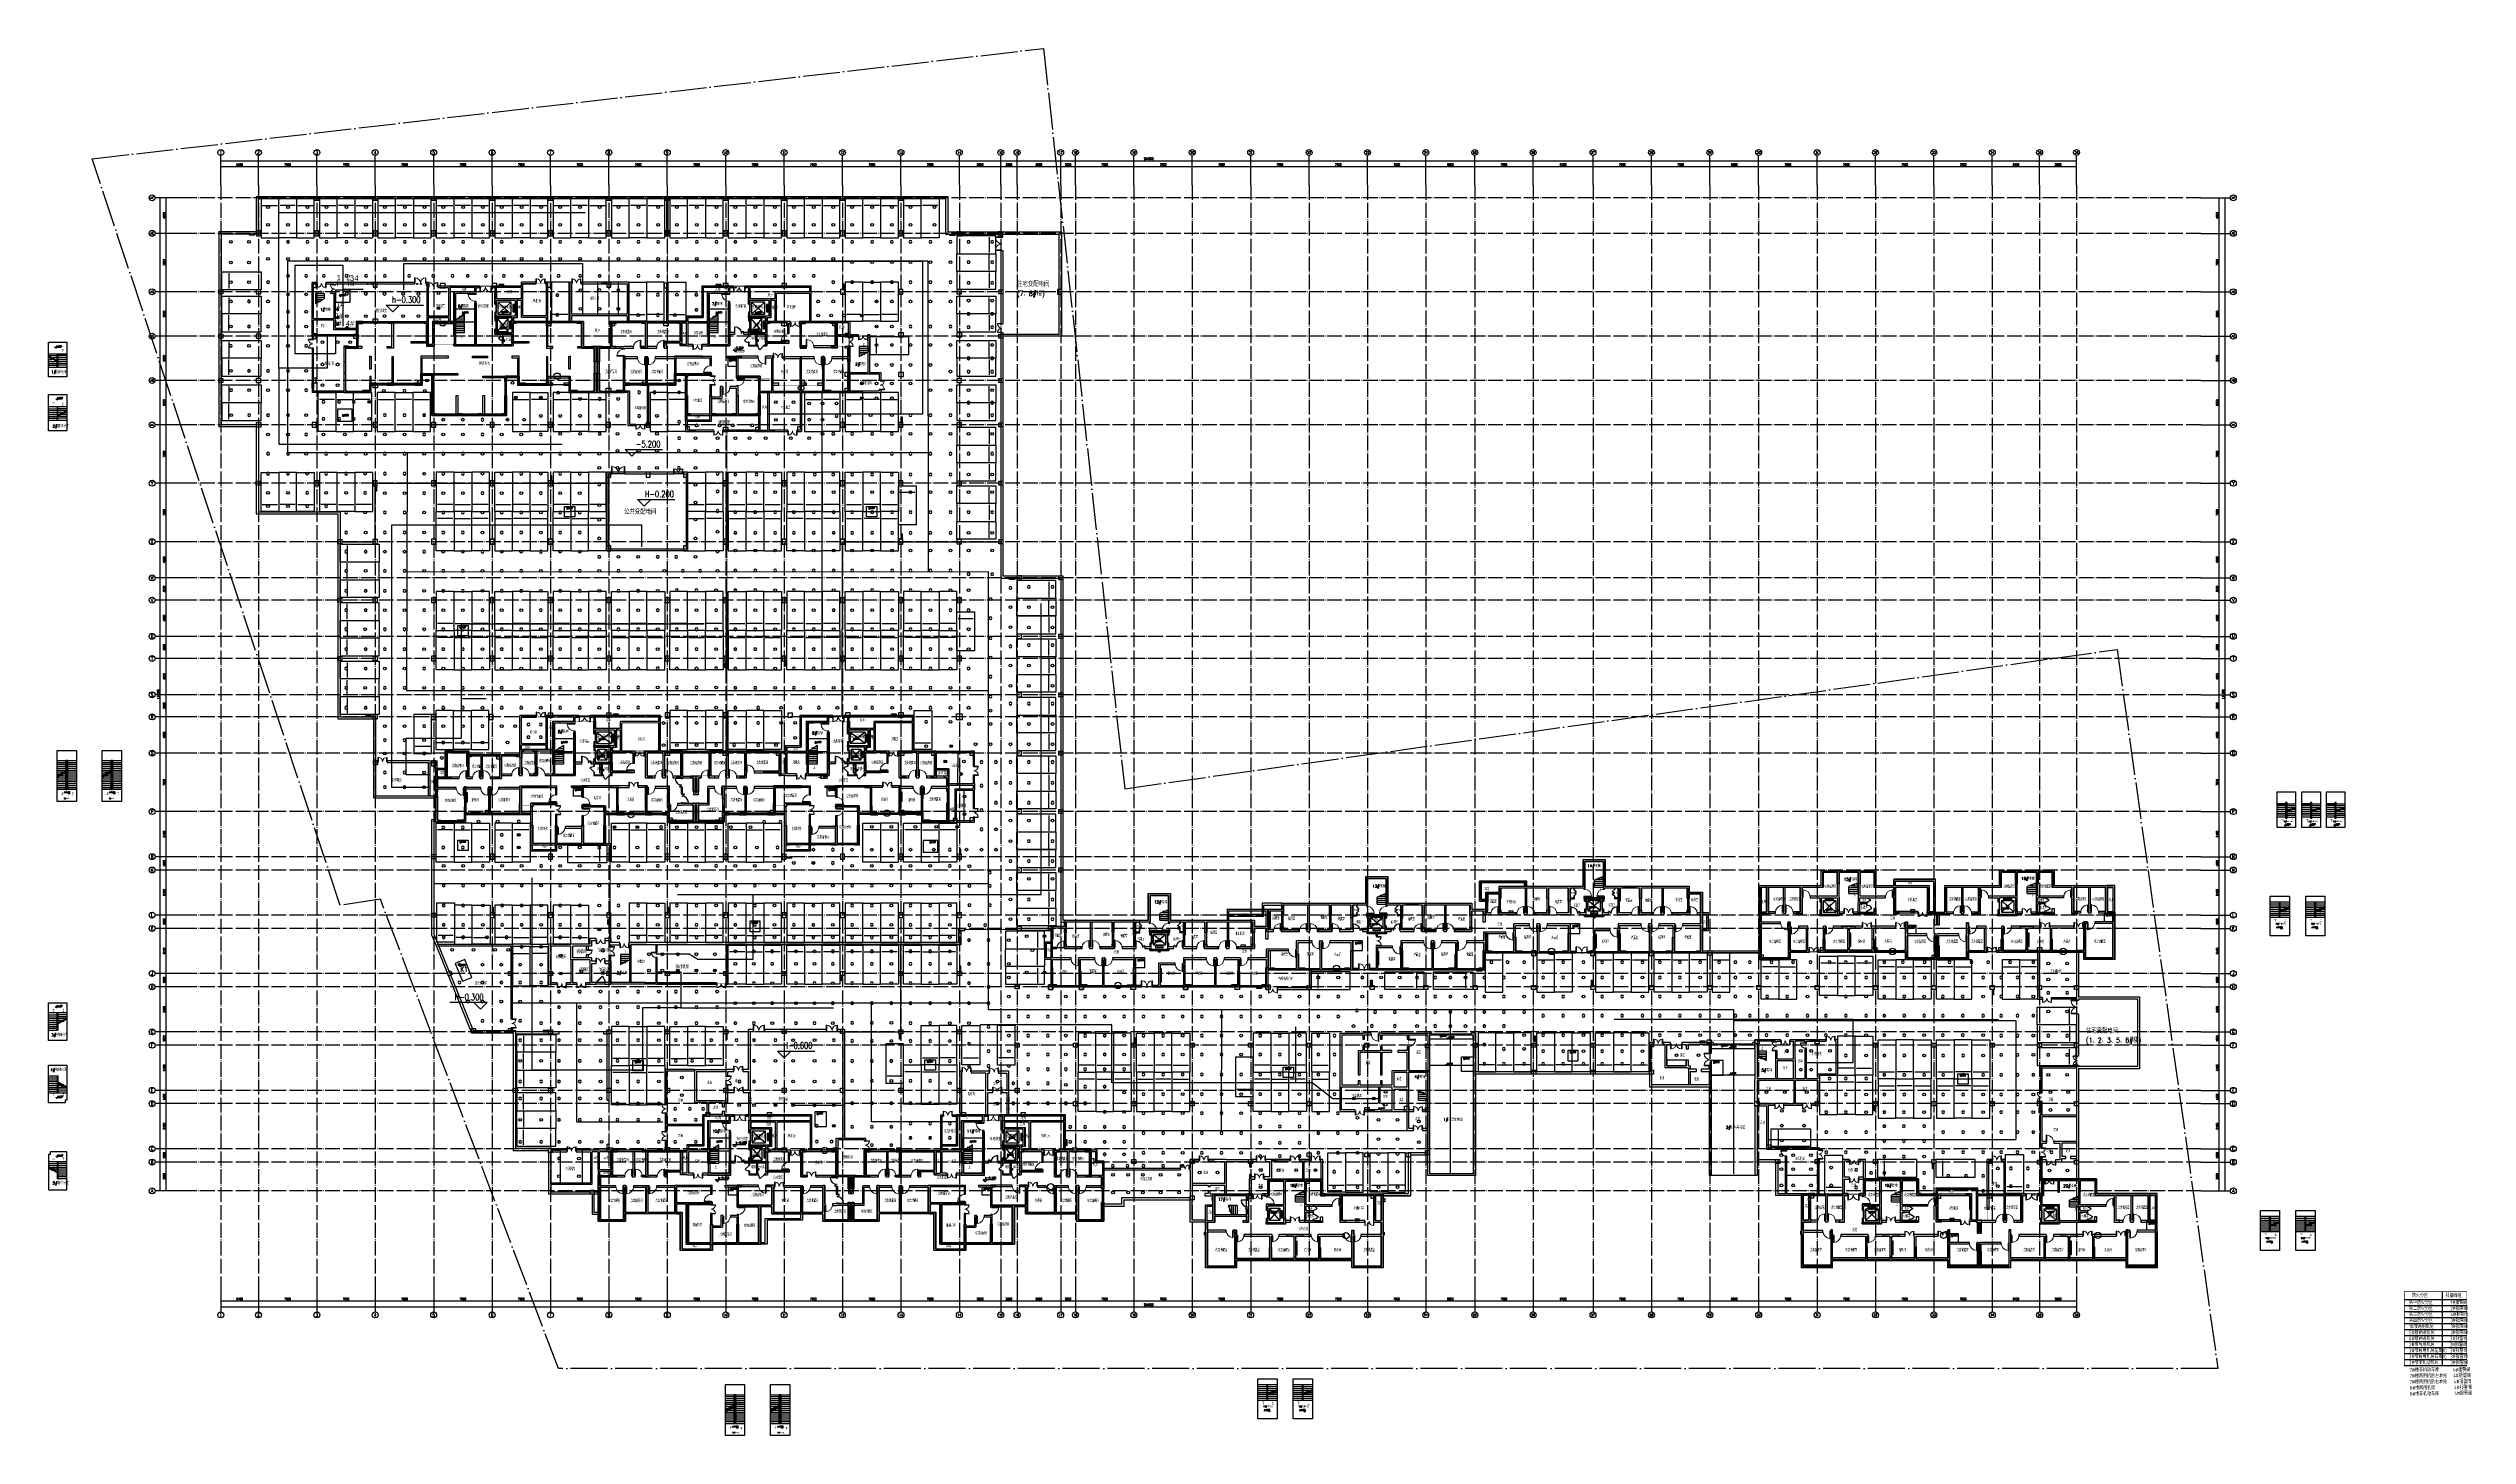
# Model space of a CAD drawing. Extents: x -23309 to 303886, y -33091 to 154511.
import ezdxf
from ezdxf.enums import TextEntityAlignment as Align

# ---------------------------------------------------------------- set-up
doc = ezdxf.new("R2010")
doc.units = 0
doc.header["$LTSCALE"] = 1000
doc.header["$MEASUREMENT"] = 0
for name, pattern in [('CONTINOUS', [0]), ('DASH', [0.35, 0.25, -0.1]), ('DOTE', [2.42, 2, -0.2, 0.02, -0.2])]:
    doc.linetypes.add(name, pattern=pattern)
for name, color, linetype in [('0-SM', 3, 'Continuous'), ('AXIS', 3, 'Continuous'), ('AXIS_TEXT', 7, 'Continuous'), ('COLUMN', 9, 'Continuous'), ('DIM_ELEV', 3, 'Continuous'), ('DIM_SYMB', 3, 'Continuous'), ('DOTE', 1, 'Continuous'), ('EQUIP_喷淋', 7, 'Continuous'), ('EQUIP_消火栓', 1, 'Continuous'), ('EVTR', 2, 'Continuous'), ('HANDRAIL', 3, 'Continuous'), ('NT-DY', 3, 'Continuous'), ('NT-PY', 1, 'Continuous'), ('NT-加压送风', 6, 'Continuous'), ('Pipe-中', 3, 'Continuous'), ('PIPE-喷淋', 6, 'Continuous'), ('Pipe-高', 91, 'Continuous'), ('PUB_TEXT', 210, 'Continuous'), ('Pump-低', 7, 'Continuous'), ('Pump-高', 14, 'Continuous'), ('STAIR', 51, 'Continuous'), ('VALVE_喷淋', 7, 'Continuous'), ('VPIPE-消防', 1, 'Continuous'), ('WALL', 9, 'Continuous'), ('WINDOW', 4, 'Continuous'), ('zzzzzllllqqqqqq', 5, 'DASH'), ('下喷', 7, 'Continuous'), ('主楼车库高差线', 6, 'Continuous'), ('人防填充', 8, 'Continuous'), ('住宅楼', 2, 'Continuous'), ('剪力墙', 6, 'Continuous'), ('剪力墙闭合区域', 6, 'Continuous'), ('喷淋', 6, 'Continuous'), ('挡土墙', 4, 'Continuous'), ('排水', 61, 'Continuous'), ('排水沟', 170, 'Continuous'), ('普通机动车位', 135, 'Continuous'), ('暖通', 4, 'Continuous'), ('暖通留洞', 6, 'Continuous'), ('机动车位车档', 201, 'Continuous'), ('机动车坡道线', 40, 'Continuous'), ('栏杆', 126, 'Continuous'), ('梁布置', 2, 'Continuous'), ('用地红线', 1, 'Continuous'), ('电气', 3, 'Continuous'), ('砼墙', 151, 'Continuous'), ('车行线', 2, 'Continuous'), ('防火分区', 7, 'Continuous'), ('防火卷帘', 1, 'Continuous'), ('集水坑', 42, 'CONTINOUS')]:
    doc.layers.add(name, color=color, linetype=linetype)
doc.styles.add('_HZTXT', font='simplex.shx', dxfattribs={"width": 0.8, "bigfont": 'HZTXT.shx'})
doc.styles.add('_TCH_AXIS', font='COMPLEX', dxfattribs={"bigfont": 'GBCBIG'})
doc.styles.add('_TCH_DIM', font='SIMPLEX', dxfattribs={"bigfont": 'GBCBIG'})
doc.styles.add('_TCH_DIM_T3', font='SIMPLEX', dxfattribs={"width": 0.705882, "bigfont": 'GBCBIG'})
doc.styles.add('_TCH_WINDOW', font='SIMPLEX', dxfattribs={"height": 3.5, "bigfont": 'GBCBIG'})
doc.styles.add('COMPLEX', font='COMPLEX')
doc.styles.add('HNSJY', font='simplex.shx', dxfattribs={"width": 0.8, "bigfont": 'gbcbig.shx'})
doc.styles.get("Standard").update_dxf_attribs({"font": 'gbenor.shx', "bigfont": 'gbcbig.shx'})
doc.styles.add('样式 1', font='HNSJY-07.shx', dxfattribs={"width": 0.8, "height": 4, "bigfont": 'HNSJY-HZ.shx'})
doc.styles.add('说明', font='TSSDENG', dxfattribs={"width": 0.7, "bigfont": 'HZTXT'})
doc.dimstyles.new('_TCH_ARCH&&100', dxfattribs={"dimtxt": 297.5, "dimasz": 100, "dimexe": 250, "dimexo": 300, "dimgap": 126.25, "dimtad": 1, "dimdec": 0, "dimzin": 0, "dimdsep": 46, "dimtxsty": '_TCH_DIM_T3', "dimblk": 'ARCHTICK', "dimcen": 0.09, "dimclrt": 7, "dimazin": 2, "dimtfac": 1, "dimtdec": 0, "dimtix": 1, "dimtmove": 2, "dimatfit": 3, "dimldrblk": 'ARCHTICK', "dimfxl": 100, "dimtolj": 1, "dimtzin": 0, "dimarcsym": 0})

# ---------------------------------------------------------------- blocks, each defined once
blk = doc.blocks.new('_ArchTick')
at = {"color": 0, "linetype": 'ByBlock', "const_width": 0.4}
blk.add_lwpolyline([(-0.5, -0.5), (0.5, 0.5)], dxfattribs=at)
blk = doc.blocks.new('*D46')
at = {"layer": 'AXIS', "color": 0, "lineweight": -2, "transparency": 16777216}
for p, q in [((-5184, 3900), (-7634, 3900)), ((-7384, 0), (-7384, 3900)), ((-5184, 0), (-7634, 0))]:
    blk.add_line(p, q, dxfattribs=at)
at = {"layer": 'Defpoints', "color": 0, "transparency": 16777216}
for p in [(-7384, 3900), (-4884, 3900), (-4884, 0)]:
    blk.add_point(p, dxfattribs=at)
at = {"layer": 'AXIS', "color": 0, "lineweight": -2, "transparency": 16777216, "xscale": 100, "yscale": 100, "zscale": 100}
for p, rotation in [((-7384, 3900), 90), ((-7384, 0), 270)]:
    blk.add_blockref('_ArchTick', p, dxfattribs=dict(at, rotation=rotation))
at = {"layer": 'AXIS', "color": 7, "transparency": 16777216, "insert": (-7659, 1950), "char_height": 297.5, "attachment_point": 5, "rotation": 90, "style": '_TCH_DIM_T3'}
blk.add_mtext('\\A1;3900', dxfattribs=at)
blk = doc.blocks.new('*D47')
at = {"layer": 'AXIS', "color": 0, "lineweight": -2, "transparency": 16777216}
for p, q in [((-5184, 5700), (-7634, 5700)), ((-5184, 3900), (-7634, 3900)), ((-7384, 3900), (-7384, 5700))]:
    blk.add_line(p, q, dxfattribs=at)
at = {"layer": 'Defpoints', "color": 0, "transparency": 16777216}
for p in [(-7384, 5700), (-4884, 5700), (-4884, 3900)]:
    blk.add_point(p, dxfattribs=at)
at = {"layer": 'AXIS', "color": 0, "lineweight": -2, "transparency": 16777216, "xscale": 100, "yscale": 100, "zscale": 100}
for p, rotation in [((-7384, 5700), 90), ((-7384, 3900), 270)]:
    blk.add_blockref('_ArchTick', p, dxfattribs=dict(at, rotation=rotation))
at = {"layer": 'AXIS', "color": 7, "transparency": 16777216, "insert": (-7659, 4800), "char_height": 297.5, "attachment_point": 5, "rotation": 90, "style": '_TCH_DIM_T3'}
blk.add_mtext('\\A1;1800', dxfattribs=at)
blk = doc.blocks.new('*D48')
at = {"layer": 'AXIS', "color": 0, "lineweight": -2, "transparency": 16777216}
for p, q in [((-5184, 11800), (-7634, 11800)), ((-7384, 5700), (-7384, 11800)), ((-5184, 5700), (-7634, 5700))]:
    blk.add_line(p, q, dxfattribs=at)
at = {"layer": 'Defpoints', "color": 0, "transparency": 16777216}
for p in [(-7384, 11800), (-4884, 11800), (-4884, 5700)]:
    blk.add_point(p, dxfattribs=at)
at = {"layer": 'AXIS', "color": 0, "lineweight": -2, "transparency": 16777216, "xscale": 100, "yscale": 100, "zscale": 100}
for p, rotation in [((-7384, 11800), 90), ((-7384, 5700), 270)]:
    blk.add_blockref('_ArchTick', p, dxfattribs=dict(at, rotation=rotation))
at = {"layer": 'AXIS', "color": 7, "transparency": 16777216, "insert": (-7659, 8750), "char_height": 297.5, "attachment_point": 5, "rotation": 90, "style": '_TCH_DIM_T3'}
blk.add_mtext('\\A1;6100', dxfattribs=at)
blk = doc.blocks.new('*D49')
at = {"layer": 'AXIS', "color": 0, "lineweight": -2, "transparency": 16777216}
for p, q in [((-5184, 13600), (-7634, 13600)), ((-7384, 11800), (-7384, 13600)), ((-5184, 11800), (-7634, 11800))]:
    blk.add_line(p, q, dxfattribs=at)
at = {"layer": 'Defpoints', "color": 0, "transparency": 16777216}
for p in [(-7384, 13600), (-4884, 13600), (-4884, 11800)]:
    blk.add_point(p, dxfattribs=at)
at = {"layer": 'AXIS', "color": 0, "lineweight": -2, "transparency": 16777216, "xscale": 100, "yscale": 100, "zscale": 100}
for p, rotation in [((-7384, 13600), 90), ((-7384, 11800), 270)]:
    blk.add_blockref('_ArchTick', p, dxfattribs=dict(at, rotation=rotation))
at = {"layer": 'AXIS', "color": 7, "transparency": 16777216, "insert": (-7659, 12700), "char_height": 297.5, "attachment_point": 5, "rotation": 90, "style": '_TCH_DIM_T3'}
blk.add_mtext('\\A1;1800', dxfattribs=at)
blk = doc.blocks.new('*D50')
at = {"layer": 'AXIS', "color": 0, "lineweight": -2, "transparency": 16777216}
for p, q in [((-5184, 19700), (-7634, 19700)), ((-7384, 13600), (-7384, 19700)), ((-5184, 13600), (-7634, 13600))]:
    blk.add_line(p, q, dxfattribs=at)
at = {"layer": 'Defpoints', "color": 0, "transparency": 16777216}
for p in [(-7384, 19700), (-4884, 19700), (-4884, 13600)]:
    blk.add_point(p, dxfattribs=at)
at = {"layer": 'AXIS', "color": 0, "lineweight": -2, "transparency": 16777216, "xscale": 100, "yscale": 100, "zscale": 100}
for p, rotation in [((-7384, 19700), 90), ((-7384, 13600), 270)]:
    blk.add_blockref('_ArchTick', p, dxfattribs=dict(at, rotation=rotation))
at = {"layer": 'AXIS', "color": 7, "transparency": 16777216, "insert": (-7659, 16650), "char_height": 297.5, "attachment_point": 5, "rotation": 90, "style": '_TCH_DIM_T3'}
blk.add_mtext('\\A1;6100', dxfattribs=at)
blk = doc.blocks.new('*D51')
at = {"layer": 'AXIS', "color": 0, "lineweight": -2, "transparency": 16777216}
for p, q in [((-5184, 21500), (-7634, 21500)), ((-5184, 19700), (-7634, 19700)), ((-7384, 19700), (-7384, 21500))]:
    blk.add_line(p, q, dxfattribs=at)
at = {"layer": 'Defpoints', "color": 0, "transparency": 16777216}
for p in [(-7384, 21500), (-4884, 21500), (-4884, 19700)]:
    blk.add_point(p, dxfattribs=at)
at = {"layer": 'AXIS', "color": 0, "lineweight": -2, "transparency": 16777216, "xscale": 100, "yscale": 100, "zscale": 100}
for p, rotation in [((-7384, 21500), 90), ((-7384, 19700), 270)]:
    blk.add_blockref('_ArchTick', p, dxfattribs=dict(at, rotation=rotation))
at = {"layer": 'AXIS', "color": 7, "transparency": 16777216, "insert": (-7659, 20600), "char_height": 297.5, "attachment_point": 5, "rotation": 90, "style": '_TCH_DIM_T3'}
blk.add_mtext('\\A1;1800', dxfattribs=at)
blk = doc.blocks.new('*D52')
at = {"layer": 'AXIS', "color": 0, "lineweight": -2, "transparency": 16777216}
for p, q in [((-5184, 27600), (-7634, 27600)), ((-7384, 21500), (-7384, 27600)), ((-5184, 21500), (-7634, 21500))]:
    blk.add_line(p, q, dxfattribs=at)
at = {"layer": 'Defpoints', "color": 0, "transparency": 16777216}
for p in [(-7384, 27600), (-4884, 27600), (-4884, 21500)]:
    blk.add_point(p, dxfattribs=at)
at = {"layer": 'AXIS', "color": 0, "lineweight": -2, "transparency": 16777216, "xscale": 100, "yscale": 100, "zscale": 100}
for p, rotation in [((-7384, 27600), 90), ((-7384, 21500), 270)]:
    blk.add_blockref('_ArchTick', p, dxfattribs=dict(at, rotation=rotation))
at = {"layer": 'AXIS', "color": 7, "transparency": 16777216, "insert": (-7659, 24550), "char_height": 297.5, "attachment_point": 5, "rotation": 90, "style": '_TCH_DIM_T3'}
blk.add_mtext('\\A1;6100', dxfattribs=at)
blk = doc.blocks.new('*D53')
at = {"layer": 'AXIS', "color": 0, "lineweight": -2, "transparency": 16777216}
for p, q in [((-5184, 29400), (-7634, 29400)), ((-5184, 27600), (-7634, 27600)), ((-7384, 27600), (-7384, 29400))]:
    blk.add_line(p, q, dxfattribs=at)
at = {"layer": 'Defpoints', "color": 0, "transparency": 16777216}
for p in [(-7384, 29400), (-4884, 29400), (-4884, 27600)]:
    blk.add_point(p, dxfattribs=at)
at = {"layer": 'AXIS', "color": 0, "lineweight": -2, "transparency": 16777216, "xscale": 100, "yscale": 100, "zscale": 100}
for p, rotation in [((-7384, 29400), 90), ((-7384, 27600), 270)]:
    blk.add_blockref('_ArchTick', p, dxfattribs=dict(at, rotation=rotation))
at = {"layer": 'AXIS', "color": 7, "transparency": 16777216, "insert": (-7659, 28500), "char_height": 297.5, "attachment_point": 5, "rotation": 90, "style": '_TCH_DIM_T3'}
blk.add_mtext('\\A1;1800', dxfattribs=at)
blk = doc.blocks.new('*D54')
at = {"layer": 'AXIS', "color": 0, "lineweight": -2, "transparency": 16777216}
for p, q in [((-5184, 35500), (-7634, 35500)), ((-7384, 29400), (-7384, 35500)), ((-5184, 29400), (-7634, 29400))]:
    blk.add_line(p, q, dxfattribs=at)
at = {"layer": 'Defpoints', "color": 0, "transparency": 16777216}
for p in [(-7384, 35500), (-4884, 35500), (-4884, 29400)]:
    blk.add_point(p, dxfattribs=at)
at = {"layer": 'AXIS', "color": 0, "lineweight": -2, "transparency": 16777216, "xscale": 100, "yscale": 100, "zscale": 100}
for p, rotation in [((-7384, 35500), 90), ((-7384, 29400), 270)]:
    blk.add_blockref('_ArchTick', p, dxfattribs=dict(at, rotation=rotation))
at = {"layer": 'AXIS', "color": 7, "transparency": 16777216, "insert": (-7659, 32450), "char_height": 297.5, "attachment_point": 5, "rotation": 90, "style": '_TCH_DIM_T3'}
blk.add_mtext('\\A1;6100', dxfattribs=at)
blk = doc.blocks.new('*D55')
at = {"layer": 'AXIS', "color": 0, "lineweight": -2, "transparency": 16777216}
for p, q in [((-5184, 37300), (-7634, 37300)), ((-7384, 35500), (-7384, 37300)), ((-5184, 35500), (-7634, 35500))]:
    blk.add_line(p, q, dxfattribs=at)
at = {"layer": 'Defpoints', "color": 0, "transparency": 16777216}
for p in [(-7384, 37300), (-4884, 37300), (-4884, 35500)]:
    blk.add_point(p, dxfattribs=at)
at = {"layer": 'AXIS', "color": 0, "lineweight": -2, "transparency": 16777216, "xscale": 100, "yscale": 100, "zscale": 100}
for p, rotation in [((-7384, 37300), 90), ((-7384, 35500), 270)]:
    blk.add_blockref('_ArchTick', p, dxfattribs=dict(at, rotation=rotation))
at = {"layer": 'AXIS', "color": 7, "transparency": 16777216, "insert": (-7659, 36400), "char_height": 297.5, "attachment_point": 5, "rotation": 90, "style": '_TCH_DIM_T3'}
blk.add_mtext('\\A1;1800', dxfattribs=at)
blk = doc.blocks.new('*D56')
at = {"layer": 'AXIS', "color": 0, "lineweight": -2, "transparency": 16777216}
for p, q in [((-5184, 43400), (-7634, 43400)), ((-7384, 37300), (-7384, 43400)), ((-5184, 37300), (-7634, 37300))]:
    blk.add_line(p, q, dxfattribs=at)
at = {"layer": 'Defpoints', "color": 0, "transparency": 16777216}
for p in [(-7384, 43400), (-4884, 43400), (-4884, 37300)]:
    blk.add_point(p, dxfattribs=at)
at = {"layer": 'AXIS', "color": 0, "lineweight": -2, "transparency": 16777216, "xscale": 100, "yscale": 100, "zscale": 100}
for p, rotation in [((-7384, 43400), 90), ((-7384, 37300), 270)]:
    blk.add_blockref('_ArchTick', p, dxfattribs=dict(at, rotation=rotation))
at = {"layer": 'AXIS', "color": 7, "transparency": 16777216, "insert": (-7659, 40350), "char_height": 297.5, "attachment_point": 5, "rotation": 90, "style": '_TCH_DIM_T3'}
blk.add_mtext('\\A1;6100', dxfattribs=at)
blk = doc.blocks.new('*D57')
at = {"layer": 'AXIS', "color": 0, "lineweight": -2, "transparency": 16777216}
for p, q in [((-5184, 45200), (-7634, 45200)), ((-5184, 43400), (-7634, 43400)), ((-7384, 43400), (-7384, 45200))]:
    blk.add_line(p, q, dxfattribs=at)
at = {"layer": 'Defpoints', "color": 0, "transparency": 16777216}
for p in [(-7384, 45200), (-4884, 45200), (-4884, 43400)]:
    blk.add_point(p, dxfattribs=at)
at = {"layer": 'AXIS', "color": 0, "lineweight": -2, "transparency": 16777216, "xscale": 100, "yscale": 100, "zscale": 100}
for p, rotation in [((-7384, 45200), 90), ((-7384, 43400), 270)]:
    blk.add_blockref('_ArchTick', p, dxfattribs=dict(at, rotation=rotation))
at = {"layer": 'AXIS', "color": 7, "transparency": 16777216, "insert": (-7659, 44300), "char_height": 297.5, "attachment_point": 5, "rotation": 90, "style": '_TCH_DIM_T3'}
blk.add_mtext('\\A1;1800', dxfattribs=at)
blk = doc.blocks.new('*D58')
at = {"layer": 'AXIS', "color": 0, "lineweight": -2, "transparency": 16777216}
for p, q in [((-5184, 51300), (-7634, 51300)), ((-7384, 45200), (-7384, 51300)), ((-5184, 45200), (-7634, 45200))]:
    blk.add_line(p, q, dxfattribs=at)
at = {"layer": 'Defpoints', "color": 0, "transparency": 16777216}
for p in [(-7384, 51300), (-4884, 51300), (-4884, 45200)]:
    blk.add_point(p, dxfattribs=at)
at = {"layer": 'AXIS', "color": 0, "lineweight": -2, "transparency": 16777216, "xscale": 100, "yscale": 100, "zscale": 100}
for p, rotation in [((-7384, 51300), 90), ((-7384, 45200), 270)]:
    blk.add_blockref('_ArchTick', p, dxfattribs=dict(at, rotation=rotation))
at = {"layer": 'AXIS', "color": 7, "transparency": 16777216, "insert": (-7659, 48250), "char_height": 297.5, "attachment_point": 5, "rotation": 90, "style": '_TCH_DIM_T3'}
blk.add_mtext('\\A1;6100', dxfattribs=at)
blk = doc.blocks.new('*D59')
at = {"layer": 'AXIS', "color": 0, "lineweight": -2, "transparency": 16777216}
for p, q in [((-5184, 59200), (-7634, 59200)), ((-7384, 51300), (-7384, 59200)), ((-5184, 51300), (-7634, 51300))]:
    blk.add_line(p, q, dxfattribs=at)
at = {"layer": 'Defpoints', "color": 0, "transparency": 16777216}
for p in [(-7384, 59200), (-4884, 59200), (-4884, 51300)]:
    blk.add_point(p, dxfattribs=at)
at = {"layer": 'AXIS', "color": 0, "lineweight": -2, "transparency": 16777216, "xscale": 100, "yscale": 100, "zscale": 100}
for p, rotation in [((-7384, 59200), 90), ((-7384, 51300), 270)]:
    blk.add_blockref('_ArchTick', p, dxfattribs=dict(at, rotation=rotation))
at = {"layer": 'AXIS', "color": 7, "transparency": 16777216, "insert": (-7659, 55250), "char_height": 297.5, "attachment_point": 5, "rotation": 90, "style": '_TCH_DIM_T3'}
blk.add_mtext('\\A1;7900', dxfattribs=at)
blk = doc.blocks.new('*D60')
at = {"layer": 'AXIS', "color": 0, "lineweight": -2, "transparency": 16777216}
for p, q in [((-5184, 64100), (-7634, 64100)), ((-7384, 59200), (-7384, 64100)), ((-5184, 59200), (-7634, 59200))]:
    blk.add_line(p, q, dxfattribs=at)
at = {"layer": 'Defpoints', "color": 0, "transparency": 16777216}
for p in [(-7384, 64100), (-4884, 64100), (-4884, 59200)]:
    blk.add_point(p, dxfattribs=at)
at = {"layer": 'AXIS', "color": 0, "lineweight": -2, "transparency": 16777216, "xscale": 100, "yscale": 100, "zscale": 100}
for p, rotation in [((-7384, 64100), 90), ((-7384, 59200), 270)]:
    blk.add_blockref('_ArchTick', p, dxfattribs=dict(at, rotation=rotation))
at = {"layer": 'AXIS', "color": 7, "transparency": 16777216, "insert": (-7659, 61650), "char_height": 297.5, "attachment_point": 5, "rotation": 90, "style": '_TCH_DIM_T3'}
blk.add_mtext('\\A1;4900', dxfattribs=at)
blk = doc.blocks.new('*D61')
at = {"layer": 'AXIS', "color": 0, "lineweight": -2, "transparency": 16777216}
for p, q in [((-5184, 67100), (-7634, 67100)), ((-7384, 64100), (-7384, 67100)), ((-5184, 64100), (-7634, 64100))]:
    blk.add_line(p, q, dxfattribs=at)
at = {"layer": 'Defpoints', "color": 0, "transparency": 16777216}
for p in [(-7384, 67100), (-4884, 67100), (-4884, 64100)]:
    blk.add_point(p, dxfattribs=at)
at = {"layer": 'AXIS', "color": 0, "lineweight": -2, "transparency": 16777216, "xscale": 100, "yscale": 100, "zscale": 100}
for p, rotation in [((-7384, 67100), 90), ((-7384, 64100), 270)]:
    blk.add_blockref('_ArchTick', p, dxfattribs=dict(at, rotation=rotation))
at = {"layer": 'AXIS', "color": 7, "transparency": 16777216, "insert": (-7659, 65600), "char_height": 297.5, "attachment_point": 5, "rotation": 90, "style": '_TCH_DIM_T3'}
blk.add_mtext('\\A1;3000', dxfattribs=at)
blk = doc.blocks.new('*D62')
at = {"layer": 'AXIS', "color": 0, "lineweight": -2, "transparency": 16777216}
for p, q in [((-5184, 72000), (-7634, 72000)), ((-7384, 67100), (-7384, 72000)), ((-5184, 67100), (-7634, 67100))]:
    blk.add_line(p, q, dxfattribs=at)
at = {"layer": 'Defpoints', "color": 0, "transparency": 16777216}
for p in [(-7384, 72000), (-4884, 72000), (-4884, 67100)]:
    blk.add_point(p, dxfattribs=at)
at = {"layer": 'AXIS', "color": 0, "lineweight": -2, "transparency": 16777216, "xscale": 100, "yscale": 100, "zscale": 100}
for p, rotation in [((-7384, 72000), 90), ((-7384, 67100), 270)]:
    blk.add_blockref('_ArchTick', p, dxfattribs=dict(at, rotation=rotation))
at = {"layer": 'AXIS', "color": 7, "transparency": 16777216, "insert": (-7659, 69550), "char_height": 297.5, "attachment_point": 5, "rotation": 90, "style": '_TCH_DIM_T3'}
blk.add_mtext('\\A1;4900', dxfattribs=at)
blk = doc.blocks.new('*D63')
at = {"layer": 'AXIS', "color": 0, "lineweight": -2, "transparency": 16777216}
for p, q in [((-5184, 75000), (-7634, 75000)), ((-5184, 72000), (-7634, 72000)), ((-7384, 72000), (-7384, 75000))]:
    blk.add_line(p, q, dxfattribs=at)
at = {"layer": 'Defpoints', "color": 0, "transparency": 16777216}
for p in [(-7384, 75000), (-4884, 75000), (-4884, 72000)]:
    blk.add_point(p, dxfattribs=at)
at = {"layer": 'AXIS', "color": 0, "lineweight": -2, "transparency": 16777216, "xscale": 100, "yscale": 100, "zscale": 100}
for p, rotation in [((-7384, 75000), 90), ((-7384, 72000), 270)]:
    blk.add_blockref('_ArchTick', p, dxfattribs=dict(at, rotation=rotation))
at = {"layer": 'AXIS', "color": 7, "transparency": 16777216, "insert": (-7659, 73500), "char_height": 297.5, "attachment_point": 5, "rotation": 90, "style": '_TCH_DIM_T3'}
blk.add_mtext('\\A1;3000', dxfattribs=at)
blk = doc.blocks.new('*D64')
at = {"layer": 'AXIS', "color": 0, "lineweight": -2, "transparency": 16777216}
for p, q in [((-5184, 79900), (-7634, 79900)), ((-7384, 75000), (-7384, 79900)), ((-5184, 75000), (-7634, 75000))]:
    blk.add_line(p, q, dxfattribs=at)
at = {"layer": 'Defpoints', "color": 0, "transparency": 16777216}
for p in [(-7384, 79900), (-4884, 79900), (-4884, 75000)]:
    blk.add_point(p, dxfattribs=at)
at = {"layer": 'AXIS', "color": 0, "lineweight": -2, "transparency": 16777216, "xscale": 100, "yscale": 100, "zscale": 100}
for p, rotation in [((-7384, 79900), 90), ((-7384, 75000), 270)]:
    blk.add_blockref('_ArchTick', p, dxfattribs=dict(at, rotation=rotation))
at = {"layer": 'AXIS', "color": 7, "transparency": 16777216, "insert": (-7659, 77450), "char_height": 297.5, "attachment_point": 5, "rotation": 90, "style": '_TCH_DIM_T3'}
blk.add_mtext('\\A1;4900', dxfattribs=at)
blk = doc.blocks.new('*D65')
at = {"layer": 'AXIS', "color": 0, "lineweight": -2, "transparency": 16777216}
for p, q in [((-5184, 82900), (-7634, 82900)), ((-7384, 79900), (-7384, 82900)), ((-5184, 79900), (-7634, 79900))]:
    blk.add_line(p, q, dxfattribs=at)
at = {"layer": 'Defpoints', "color": 0, "transparency": 16777216}
for p in [(-7384, 82900), (-4884, 82900), (-4884, 79900)]:
    blk.add_point(p, dxfattribs=at)
at = {"layer": 'AXIS', "color": 0, "lineweight": -2, "transparency": 16777216, "xscale": 100, "yscale": 100, "zscale": 100}
for p, rotation in [((-7384, 82900), 90), ((-7384, 79900), 270)]:
    blk.add_blockref('_ArchTick', p, dxfattribs=dict(at, rotation=rotation))
at = {"layer": 'AXIS', "color": 7, "transparency": 16777216, "insert": (-7659, 81400), "char_height": 297.5, "attachment_point": 5, "rotation": 90, "style": '_TCH_DIM_T3'}
blk.add_mtext('\\A1;3000', dxfattribs=at)
blk = doc.blocks.new('*D66')
at = {"layer": 'AXIS', "color": 0, "lineweight": -2, "transparency": 16777216}
for p, q in [((-5184, 87800), (-7634, 87800)), ((-7384, 82900), (-7384, 87800)), ((-5184, 82900), (-7634, 82900))]:
    blk.add_line(p, q, dxfattribs=at)
at = {"layer": 'Defpoints', "color": 0, "transparency": 16777216}
for p in [(-7384, 87800), (-4884, 87800), (-4884, 82900)]:
    blk.add_point(p, dxfattribs=at)
at = {"layer": 'AXIS', "color": 0, "lineweight": -2, "transparency": 16777216, "xscale": 100, "yscale": 100, "zscale": 100}
for p, rotation in [((-7384, 87800), 90), ((-7384, 82900), 270)]:
    blk.add_blockref('_ArchTick', p, dxfattribs=dict(at, rotation=rotation))
at = {"layer": 'AXIS', "color": 7, "transparency": 16777216, "insert": (-7659, 85350), "char_height": 297.5, "attachment_point": 5, "rotation": 90, "style": '_TCH_DIM_T3'}
blk.add_mtext('\\A1;4900', dxfattribs=at)
blk = doc.blocks.new('*D67')
at = {"layer": 'AXIS', "color": 0, "lineweight": -2, "transparency": 16777216}
for p, q in [((-5184, 95700), (-7634, 95700)), ((-7384, 87800), (-7384, 95700)), ((-5184, 87800), (-7634, 87800))]:
    blk.add_line(p, q, dxfattribs=at)
at = {"layer": 'Defpoints', "color": 0, "transparency": 16777216}
for p in [(-7384, 95700), (-4884, 95700), (-4884, 87800)]:
    blk.add_point(p, dxfattribs=at)
at = {"layer": 'AXIS', "color": 0, "lineweight": -2, "transparency": 16777216, "xscale": 100, "yscale": 100, "zscale": 100}
for p, rotation in [((-7384, 95700), 90), ((-7384, 87800), 270)]:
    blk.add_blockref('_ArchTick', p, dxfattribs=dict(at, rotation=rotation))
at = {"layer": 'AXIS', "color": 7, "transparency": 16777216, "insert": (-7659, 91750), "char_height": 297.5, "attachment_point": 5, "rotation": 90, "style": '_TCH_DIM_T3'}
blk.add_mtext('\\A1;7900', dxfattribs=at)
blk = doc.blocks.new('*D68')
at = {"layer": 'AXIS', "color": 0, "lineweight": -2, "transparency": 16777216}
for p, q in [((-5184, 103600), (-7634, 103600)), ((-7384, 95700), (-7384, 103600)), ((-5184, 95700), (-7634, 95700))]:
    blk.add_line(p, q, dxfattribs=at)
at = {"layer": 'Defpoints', "color": 0, "transparency": 16777216}
for p in [(-7384, 103600), (-4884, 103600), (-4884, 95700)]:
    blk.add_point(p, dxfattribs=at)
at = {"layer": 'AXIS', "color": 0, "lineweight": -2, "transparency": 16777216, "xscale": 100, "yscale": 100, "zscale": 100}
for p, rotation in [((-7384, 103600), 90), ((-7384, 95700), 270)]:
    blk.add_blockref('_ArchTick', p, dxfattribs=dict(at, rotation=rotation))
at = {"layer": 'AXIS', "color": 7, "transparency": 16777216, "insert": (-7659, 99650), "char_height": 297.5, "attachment_point": 5, "rotation": 90, "style": '_TCH_DIM_T3'}
blk.add_mtext('\\A1;7900', dxfattribs=at)
blk = doc.blocks.new('*D69')
at = {"layer": 'AXIS', "color": 0, "lineweight": -2, "transparency": 16777216}
for p, q in [((-5184, 109600), (-7634, 109600)), ((-7384, 103600), (-7384, 109600)), ((-5184, 103600), (-7634, 103600))]:
    blk.add_line(p, q, dxfattribs=at)
at = {"layer": 'Defpoints', "color": 0, "transparency": 16777216}
for p in [(-7384, 109600), (-4884, 109600), (-4884, 103600)]:
    blk.add_point(p, dxfattribs=at)
at = {"layer": 'AXIS', "color": 0, "lineweight": -2, "transparency": 16777216, "xscale": 100, "yscale": 100, "zscale": 100}
for p, rotation in [((-7384, 109600), 90), ((-7384, 103600), 270)]:
    blk.add_blockref('_ArchTick', p, dxfattribs=dict(at, rotation=rotation))
at = {"layer": 'AXIS', "color": 7, "transparency": 16777216, "insert": (-7659, 106600), "char_height": 297.5, "attachment_point": 5, "rotation": 90, "style": '_TCH_DIM_T3'}
blk.add_mtext('\\A1;6000', dxfattribs=at)
blk = doc.blocks.new('*D70')
at = {"layer": 'AXIS', "color": 0, "lineweight": -2, "transparency": 16777216}
for p, q in [((-5184, 115600), (-7634, 115600)), ((-7384, 109600), (-7384, 115600)), ((-5184, 109600), (-7634, 109600))]:
    blk.add_line(p, q, dxfattribs=at)
at = {"layer": 'Defpoints', "color": 0, "transparency": 16777216}
for p in [(-7384, 115600), (-4884, 115600), (-4884, 109600)]:
    blk.add_point(p, dxfattribs=at)
at = {"layer": 'AXIS', "color": 0, "lineweight": -2, "transparency": 16777216, "xscale": 100, "yscale": 100, "zscale": 100}
for p, rotation in [((-7384, 115600), 90), ((-7384, 109600), 270)]:
    blk.add_blockref('_ArchTick', p, dxfattribs=dict(at, rotation=rotation))
at = {"layer": 'AXIS', "color": 7, "transparency": 16777216, "insert": (-7659, 112600), "char_height": 297.5, "attachment_point": 5, "rotation": 90, "style": '_TCH_DIM_T3'}
blk.add_mtext('\\A1;6000', dxfattribs=at)
blk = doc.blocks.new('*D71')
at = {"layer": 'AXIS', "color": 0, "lineweight": -2, "transparency": 16777216}
for p, q in [((-5184, 121600), (-7634, 121600)), ((-7384, 115600), (-7384, 121600)), ((-5184, 115600), (-7634, 115600))]:
    blk.add_line(p, q, dxfattribs=at)
at = {"layer": 'Defpoints', "color": 0, "transparency": 16777216}
for p in [(-7384, 121600), (-4884, 121600), (-4884, 115600)]:
    blk.add_point(p, dxfattribs=at)
at = {"layer": 'AXIS', "color": 0, "lineweight": -2, "transparency": 16777216, "xscale": 100, "yscale": 100, "zscale": 100}
for p, rotation in [((-7384, 121600), 90), ((-7384, 115600), 270)]:
    blk.add_blockref('_ArchTick', p, dxfattribs=dict(at, rotation=rotation))
at = {"layer": 'AXIS', "color": 7, "transparency": 16777216, "insert": (-7659, 118600), "char_height": 297.5, "attachment_point": 5, "rotation": 90, "style": '_TCH_DIM_T3'}
blk.add_mtext('\\A1;6000', dxfattribs=at)
blk = doc.blocks.new('*D72')
at = {"layer": 'AXIS', "color": 0, "lineweight": -2, "transparency": 16777216}
for p, q in [((-5184, 129500), (-7634, 129500)), ((-7384, 121600), (-7384, 129500)), ((-5184, 121600), (-7634, 121600))]:
    blk.add_line(p, q, dxfattribs=at)
at = {"layer": 'Defpoints', "color": 0, "transparency": 16777216}
for p in [(-7384, 129500), (-4884, 129500), (-4884, 121600)]:
    blk.add_point(p, dxfattribs=at)
at = {"layer": 'AXIS', "color": 0, "lineweight": -2, "transparency": 16777216, "xscale": 100, "yscale": 100, "zscale": 100}
for p, rotation in [((-7384, 129500), 90), ((-7384, 121600), 270)]:
    blk.add_blockref('_ArchTick', p, dxfattribs=dict(at, rotation=rotation))
at = {"layer": 'AXIS', "color": 7, "transparency": 16777216, "insert": (-7659, 125550), "char_height": 297.5, "attachment_point": 5, "rotation": 90, "style": '_TCH_DIM_T3'}
blk.add_mtext('\\A1;7900', dxfattribs=at)
blk = doc.blocks.new('*D73')
at = {"layer": 'AXIS', "color": 0, "lineweight": -2, "transparency": 16777216}
for p, q in [((-5184, 134300), (-7634, 134300)), ((-7384, 129500), (-7384, 134300)), ((-5184, 129500), (-7634, 129500))]:
    blk.add_line(p, q, dxfattribs=at)
at = {"layer": 'Defpoints', "color": 0, "transparency": 16777216}
for p in [(-7384, 134300), (-4884, 134300), (-4884, 129500)]:
    blk.add_point(p, dxfattribs=at)
at = {"layer": 'AXIS', "color": 0, "lineweight": -2, "transparency": 16777216, "xscale": 100, "yscale": 100, "zscale": 100}
for p, rotation in [((-7384, 134300), 90), ((-7384, 129500), 270)]:
    blk.add_blockref('_ArchTick', p, dxfattribs=dict(at, rotation=rotation))
at = {"layer": 'AXIS', "color": 7, "transparency": 16777216, "insert": (-7659, 131900), "char_height": 297.5, "attachment_point": 5, "rotation": 90, "style": '_TCH_DIM_T3'}
blk.add_mtext('\\A1;4800', dxfattribs=at)
blk = doc.blocks.new('*D74')
at = {"layer": 'AXIS', "color": 0, "lineweight": -2, "transparency": 16777216}
for p, q in [((-5184, 134300), (-8434, 134300)), ((-8184, 0), (-8184, 134300)), ((-5184, 0), (-8434, 0))]:
    blk.add_line(p, q, dxfattribs=at)
at = {"layer": 'Defpoints', "color": 0, "transparency": 16777216}
for p in [(-8184, 134300), (-4884, 134300), (-4884, 0)]:
    blk.add_point(p, dxfattribs=at)
at = {"layer": 'AXIS', "color": 0, "lineweight": -2, "transparency": 16777216, "xscale": 100, "yscale": 100, "zscale": 100}
for p, rotation in [((-8184, 134300), 90), ((-8184, 0), 270)]:
    blk.add_blockref('_ArchTick', p, dxfattribs=dict(at, rotation=rotation))
at = {"layer": 'AXIS', "color": 7, "transparency": 16777216, "insert": (-8459, 67150), "char_height": 297.5, "attachment_point": 5, "rotation": 90, "style": '_TCH_DIM_T3'}
blk.add_mtext('\\A1;134300', dxfattribs=at)
blk = doc.blocks.new('*D75')
at = {"layer": 'AXIS', "color": 0, "lineweight": -2, "transparency": 16777216}
for p, q in [((268103, 3900), (270553, 3900)), ((270303, 0), (270303, 3900)), ((268103, 0), (270553, 0))]:
    blk.add_line(p, q, dxfattribs=at)
at = {"layer": 'Defpoints', "color": 0, "transparency": 16777216}
for p in [(267803, 3900), (270303, 3900), (267803, 0)]:
    blk.add_point(p, dxfattribs=at)
at = {"layer": 'AXIS', "color": 0, "lineweight": -2, "transparency": 16777216, "xscale": 100, "yscale": 100, "zscale": 100}
for p, rotation in [((270303, 3900), 90), ((270303, 0), 270)]:
    blk.add_blockref('_ArchTick', p, dxfattribs=dict(at, rotation=rotation))
at = {"layer": 'AXIS', "color": 7, "transparency": 16777216, "insert": (270028, 1950), "char_height": 297.5, "attachment_point": 5, "rotation": 90, "style": '_TCH_DIM_T3'}
blk.add_mtext('\\A1;3900', dxfattribs=at)
blk = doc.blocks.new('*D76')
at = {"layer": 'AXIS', "color": 0, "lineweight": -2, "transparency": 16777216}
for p, q in [((268103, 5700), (270553, 5700)), ((268103, 3900), (270553, 3900)), ((270303, 3900), (270303, 5700))]:
    blk.add_line(p, q, dxfattribs=at)
at = {"layer": 'Defpoints', "color": 0, "transparency": 16777216}
for p in [(267803, 5700), (267803, 3900), (270303, 5700)]:
    blk.add_point(p, dxfattribs=at)
at = {"layer": 'AXIS', "color": 0, "lineweight": -2, "transparency": 16777216, "xscale": 100, "yscale": 100, "zscale": 100}
for p, rotation in [((270303, 5700), 90), ((270303, 3900), 270)]:
    blk.add_blockref('_ArchTick', p, dxfattribs=dict(at, rotation=rotation))
at = {"layer": 'AXIS', "color": 7, "transparency": 16777216, "insert": (270028, 4800), "char_height": 297.5, "attachment_point": 5, "rotation": 90, "style": '_TCH_DIM_T3'}
blk.add_mtext('\\A1;1800', dxfattribs=at)
blk = doc.blocks.new('*D77')
at = {"layer": 'AXIS', "color": 0, "lineweight": -2, "transparency": 16777216}
for p, q in [((268103, 11800), (270553, 11800)), ((270303, 5700), (270303, 11800)), ((268103, 5700), (270553, 5700))]:
    blk.add_line(p, q, dxfattribs=at)
at = {"layer": 'Defpoints', "color": 0, "transparency": 16777216}
for p in [(267803, 11800), (270303, 11800), (267803, 5700)]:
    blk.add_point(p, dxfattribs=at)
at = {"layer": 'AXIS', "color": 0, "lineweight": -2, "transparency": 16777216, "xscale": 100, "yscale": 100, "zscale": 100}
for p, rotation in [((270303, 11800), 90), ((270303, 5700), 270)]:
    blk.add_blockref('_ArchTick', p, dxfattribs=dict(at, rotation=rotation))
at = {"layer": 'AXIS', "color": 7, "transparency": 16777216, "insert": (270028, 8750), "char_height": 297.5, "attachment_point": 5, "rotation": 90, "style": '_TCH_DIM_T3'}
blk.add_mtext('\\A1;6100', dxfattribs=at)
blk = doc.blocks.new('*D78')
at = {"layer": 'AXIS', "color": 0, "lineweight": -2, "transparency": 16777216}
for p, q in [((268103, 13600), (270553, 13600)), ((270303, 11800), (270303, 13600)), ((268103, 11800), (270553, 11800))]:
    blk.add_line(p, q, dxfattribs=at)
at = {"layer": 'Defpoints', "color": 0, "transparency": 16777216}
for p in [(267803, 13600), (270303, 13600), (267803, 11800)]:
    blk.add_point(p, dxfattribs=at)
at = {"layer": 'AXIS', "color": 0, "lineweight": -2, "transparency": 16777216, "xscale": 100, "yscale": 100, "zscale": 100}
for p, rotation in [((270303, 13600), 90), ((270303, 11800), 270)]:
    blk.add_blockref('_ArchTick', p, dxfattribs=dict(at, rotation=rotation))
at = {"layer": 'AXIS', "color": 7, "transparency": 16777216, "insert": (270028, 12700), "char_height": 297.5, "attachment_point": 5, "rotation": 90, "style": '_TCH_DIM_T3'}
blk.add_mtext('\\A1;1800', dxfattribs=at)
blk = doc.blocks.new('*D79')
at = {"layer": 'AXIS', "color": 0, "lineweight": -2, "transparency": 16777216}
for p, q in [((268103, 19700), (270553, 19700)), ((270303, 13600), (270303, 19700)), ((268103, 13600), (270553, 13600))]:
    blk.add_line(p, q, dxfattribs=at)
at = {"layer": 'Defpoints', "color": 0, "transparency": 16777216}
for p in [(267803, 19700), (270303, 19700), (267803, 13600)]:
    blk.add_point(p, dxfattribs=at)
at = {"layer": 'AXIS', "color": 0, "lineweight": -2, "transparency": 16777216, "xscale": 100, "yscale": 100, "zscale": 100}
for p, rotation in [((270303, 19700), 90), ((270303, 13600), 270)]:
    blk.add_blockref('_ArchTick', p, dxfattribs=dict(at, rotation=rotation))
at = {"layer": 'AXIS', "color": 7, "transparency": 16777216, "insert": (270028, 16650), "char_height": 297.5, "attachment_point": 5, "rotation": 90, "style": '_TCH_DIM_T3'}
blk.add_mtext('\\A1;6100', dxfattribs=at)
blk = doc.blocks.new('*D80')
at = {"layer": 'AXIS', "color": 0, "lineweight": -2, "transparency": 16777216}
for p, q in [((268103, 21500), (270553, 21500)), ((268103, 19700), (270553, 19700)), ((270303, 19700), (270303, 21500))]:
    blk.add_line(p, q, dxfattribs=at)
at = {"layer": 'Defpoints', "color": 0, "transparency": 16777216}
for p in [(267803, 21500), (267803, 19700), (270303, 21500)]:
    blk.add_point(p, dxfattribs=at)
at = {"layer": 'AXIS', "color": 0, "lineweight": -2, "transparency": 16777216, "xscale": 100, "yscale": 100, "zscale": 100}
for p, rotation in [((270303, 21500), 90), ((270303, 19700), 270)]:
    blk.add_blockref('_ArchTick', p, dxfattribs=dict(at, rotation=rotation))
at = {"layer": 'AXIS', "color": 7, "transparency": 16777216, "insert": (270028, 20600), "char_height": 297.5, "attachment_point": 5, "rotation": 90, "style": '_TCH_DIM_T3'}
blk.add_mtext('\\A1;1800', dxfattribs=at)
blk = doc.blocks.new('*D81')
at = {"layer": 'AXIS', "color": 0, "lineweight": -2, "transparency": 16777216}
for p, q in [((268103, 27600), (270553, 27600)), ((270303, 21500), (270303, 27600)), ((268103, 21500), (270553, 21500))]:
    blk.add_line(p, q, dxfattribs=at)
at = {"layer": 'Defpoints', "color": 0, "transparency": 16777216}
for p in [(267803, 27600), (270303, 27600), (267803, 21500)]:
    blk.add_point(p, dxfattribs=at)
at = {"layer": 'AXIS', "color": 0, "lineweight": -2, "transparency": 16777216, "xscale": 100, "yscale": 100, "zscale": 100}
for p, rotation in [((270303, 27600), 90), ((270303, 21500), 270)]:
    blk.add_blockref('_ArchTick', p, dxfattribs=dict(at, rotation=rotation))
at = {"layer": 'AXIS', "color": 7, "transparency": 16777216, "insert": (270028, 24550), "char_height": 297.5, "attachment_point": 5, "rotation": 90, "style": '_TCH_DIM_T3'}
blk.add_mtext('\\A1;6100', dxfattribs=at)
blk = doc.blocks.new('*D82')
at = {"layer": 'AXIS', "color": 0, "lineweight": -2, "transparency": 16777216}
for p, q in [((268103, 29400), (270553, 29400)), ((268103, 27600), (270553, 27600)), ((270303, 27600), (270303, 29400))]:
    blk.add_line(p, q, dxfattribs=at)
at = {"layer": 'Defpoints', "color": 0, "transparency": 16777216}
for p in [(267803, 29400), (267803, 27600), (270303, 29400)]:
    blk.add_point(p, dxfattribs=at)
at = {"layer": 'AXIS', "color": 0, "lineweight": -2, "transparency": 16777216, "xscale": 100, "yscale": 100, "zscale": 100}
for p, rotation in [((270303, 29400), 90), ((270303, 27600), 270)]:
    blk.add_blockref('_ArchTick', p, dxfattribs=dict(at, rotation=rotation))
at = {"layer": 'AXIS', "color": 7, "transparency": 16777216, "insert": (270028, 28500), "char_height": 297.5, "attachment_point": 5, "rotation": 90, "style": '_TCH_DIM_T3'}
blk.add_mtext('\\A1;1800', dxfattribs=at)
blk = doc.blocks.new('*D83')
at = {"layer": 'AXIS', "color": 0, "lineweight": -2, "transparency": 16777216}
for p, q in [((268103, 35500), (270553, 35500)), ((270303, 29400), (270303, 35500)), ((268103, 29400), (270553, 29400))]:
    blk.add_line(p, q, dxfattribs=at)
at = {"layer": 'Defpoints', "color": 0, "transparency": 16777216}
for p in [(267803, 35500), (270303, 35500), (267803, 29400)]:
    blk.add_point(p, dxfattribs=at)
at = {"layer": 'AXIS', "color": 0, "lineweight": -2, "transparency": 16777216, "xscale": 100, "yscale": 100, "zscale": 100}
for p, rotation in [((270303, 35500), 90), ((270303, 29400), 270)]:
    blk.add_blockref('_ArchTick', p, dxfattribs=dict(at, rotation=rotation))
at = {"layer": 'AXIS', "color": 7, "transparency": 16777216, "insert": (270028, 32450), "char_height": 297.5, "attachment_point": 5, "rotation": 90, "style": '_TCH_DIM_T3'}
blk.add_mtext('\\A1;6100', dxfattribs=at)
blk = doc.blocks.new('*D84')
at = {"layer": 'AXIS', "color": 0, "lineweight": -2, "transparency": 16777216}
for p, q in [((268103, 37300), (270553, 37300)), ((270303, 35500), (270303, 37300)), ((268103, 35500), (270553, 35500))]:
    blk.add_line(p, q, dxfattribs=at)
at = {"layer": 'Defpoints', "color": 0, "transparency": 16777216}
for p in [(267803, 37300), (270303, 37300), (267803, 35500)]:
    blk.add_point(p, dxfattribs=at)
at = {"layer": 'AXIS', "color": 0, "lineweight": -2, "transparency": 16777216, "xscale": 100, "yscale": 100, "zscale": 100}
for p, rotation in [((270303, 37300), 90), ((270303, 35500), 270)]:
    blk.add_blockref('_ArchTick', p, dxfattribs=dict(at, rotation=rotation))
at = {"layer": 'AXIS', "color": 7, "transparency": 16777216, "insert": (270028, 36400), "char_height": 297.5, "attachment_point": 5, "rotation": 90, "style": '_TCH_DIM_T3'}
blk.add_mtext('\\A1;1800', dxfattribs=at)
blk = doc.blocks.new('*D85')
at = {"layer": 'AXIS', "color": 0, "lineweight": -2, "transparency": 16777216}
for p, q in [((268103, 43400), (270553, 43400)), ((270303, 37300), (270303, 43400)), ((268103, 37300), (270553, 37300))]:
    blk.add_line(p, q, dxfattribs=at)
at = {"layer": 'Defpoints', "color": 0, "transparency": 16777216}
for p in [(267803, 43400), (270303, 43400), (267803, 37300)]:
    blk.add_point(p, dxfattribs=at)
at = {"layer": 'AXIS', "color": 0, "lineweight": -2, "transparency": 16777216, "xscale": 100, "yscale": 100, "zscale": 100}
for p, rotation in [((270303, 43400), 90), ((270303, 37300), 270)]:
    blk.add_blockref('_ArchTick', p, dxfattribs=dict(at, rotation=rotation))
at = {"layer": 'AXIS', "color": 7, "transparency": 16777216, "insert": (270028, 40350), "char_height": 297.5, "attachment_point": 5, "rotation": 90, "style": '_TCH_DIM_T3'}
blk.add_mtext('\\A1;6100', dxfattribs=at)
blk = doc.blocks.new('*D86')
at = {"layer": 'AXIS', "color": 0, "lineweight": -2, "transparency": 16777216}
for p, q in [((268103, 45200), (270553, 45200)), ((268103, 43400), (270553, 43400)), ((270303, 43400), (270303, 45200))]:
    blk.add_line(p, q, dxfattribs=at)
at = {"layer": 'Defpoints', "color": 0, "transparency": 16777216}
for p in [(267803, 45200), (267803, 43400), (270303, 45200)]:
    blk.add_point(p, dxfattribs=at)
at = {"layer": 'AXIS', "color": 0, "lineweight": -2, "transparency": 16777216, "xscale": 100, "yscale": 100, "zscale": 100}
for p, rotation in [((270303, 45200), 90), ((270303, 43400), 270)]:
    blk.add_blockref('_ArchTick', p, dxfattribs=dict(at, rotation=rotation))
at = {"layer": 'AXIS', "color": 7, "transparency": 16777216, "insert": (270028, 44300), "char_height": 297.5, "attachment_point": 5, "rotation": 90, "style": '_TCH_DIM_T3'}
blk.add_mtext('\\A1;1800', dxfattribs=at)
blk = doc.blocks.new('*D87')
at = {"layer": 'AXIS', "color": 0, "lineweight": -2, "transparency": 16777216}
for p, q in [((268103, 51300), (270553, 51300)), ((270303, 45200), (270303, 51300)), ((268103, 45200), (270553, 45200))]:
    blk.add_line(p, q, dxfattribs=at)
at = {"layer": 'Defpoints', "color": 0, "transparency": 16777216}
for p in [(267803, 51300), (270303, 51300), (267803, 45200)]:
    blk.add_point(p, dxfattribs=at)
at = {"layer": 'AXIS', "color": 0, "lineweight": -2, "transparency": 16777216, "xscale": 100, "yscale": 100, "zscale": 100}
for p, rotation in [((270303, 51300), 90), ((270303, 45200), 270)]:
    blk.add_blockref('_ArchTick', p, dxfattribs=dict(at, rotation=rotation))
at = {"layer": 'AXIS', "color": 7, "transparency": 16777216, "insert": (270028, 48250), "char_height": 297.5, "attachment_point": 5, "rotation": 90, "style": '_TCH_DIM_T3'}
blk.add_mtext('\\A1;6100', dxfattribs=at)
blk = doc.blocks.new('*D88')
at = {"layer": 'AXIS', "color": 0, "lineweight": -2, "transparency": 16777216}
for p, q in [((268103, 59200), (270553, 59200)), ((270303, 51300), (270303, 59200)), ((268103, 51300), (270553, 51300))]:
    blk.add_line(p, q, dxfattribs=at)
at = {"layer": 'Defpoints', "color": 0, "transparency": 16777216}
for p in [(267803, 59200), (270303, 59200), (267803, 51300)]:
    blk.add_point(p, dxfattribs=at)
at = {"layer": 'AXIS', "color": 0, "lineweight": -2, "transparency": 16777216, "xscale": 100, "yscale": 100, "zscale": 100}
for p, rotation in [((270303, 59200), 90), ((270303, 51300), 270)]:
    blk.add_blockref('_ArchTick', p, dxfattribs=dict(at, rotation=rotation))
at = {"layer": 'AXIS', "color": 7, "transparency": 16777216, "insert": (270028, 55250), "char_height": 297.5, "attachment_point": 5, "rotation": 90, "style": '_TCH_DIM_T3'}
blk.add_mtext('\\A1;7900', dxfattribs=at)
blk = doc.blocks.new('*D89')
at = {"layer": 'AXIS', "color": 0, "lineweight": -2, "transparency": 16777216}
for p, q in [((268103, 64100), (270553, 64100)), ((270303, 59200), (270303, 64100)), ((268103, 59200), (270553, 59200))]:
    blk.add_line(p, q, dxfattribs=at)
at = {"layer": 'Defpoints', "color": 0, "transparency": 16777216}
for p in [(267803, 64100), (270303, 64100), (267803, 59200)]:
    blk.add_point(p, dxfattribs=at)
at = {"layer": 'AXIS', "color": 0, "lineweight": -2, "transparency": 16777216, "xscale": 100, "yscale": 100, "zscale": 100}
for p, rotation in [((270303, 64100), 90), ((270303, 59200), 270)]:
    blk.add_blockref('_ArchTick', p, dxfattribs=dict(at, rotation=rotation))
at = {"layer": 'AXIS', "color": 7, "transparency": 16777216, "insert": (270028, 61650), "char_height": 297.5, "attachment_point": 5, "rotation": 90, "style": '_TCH_DIM_T3'}
blk.add_mtext('\\A1;4900', dxfattribs=at)
blk = doc.blocks.new('*D90')
at = {"layer": 'AXIS', "color": 0, "lineweight": -2, "transparency": 16777216}
for p, q in [((268103, 67100), (270553, 67100)), ((270303, 64100), (270303, 67100)), ((268103, 64100), (270553, 64100))]:
    blk.add_line(p, q, dxfattribs=at)
at = {"layer": 'Defpoints', "color": 0, "transparency": 16777216}
for p in [(267803, 67100), (270303, 67100), (267803, 64100)]:
    blk.add_point(p, dxfattribs=at)
at = {"layer": 'AXIS', "color": 0, "lineweight": -2, "transparency": 16777216, "xscale": 100, "yscale": 100, "zscale": 100}
for p, rotation in [((270303, 67100), 90), ((270303, 64100), 270)]:
    blk.add_blockref('_ArchTick', p, dxfattribs=dict(at, rotation=rotation))
at = {"layer": 'AXIS', "color": 7, "transparency": 16777216, "insert": (270028, 65600), "char_height": 297.5, "attachment_point": 5, "rotation": 90, "style": '_TCH_DIM_T3'}
blk.add_mtext('\\A1;3000', dxfattribs=at)
blk = doc.blocks.new('*D91')
at = {"layer": 'AXIS', "color": 0, "lineweight": -2, "transparency": 16777216}
for p, q in [((268103, 72000), (270553, 72000)), ((270303, 67100), (270303, 72000)), ((268103, 67100), (270553, 67100))]:
    blk.add_line(p, q, dxfattribs=at)
at = {"layer": 'Defpoints', "color": 0, "transparency": 16777216}
for p in [(267803, 72000), (270303, 72000), (267803, 67100)]:
    blk.add_point(p, dxfattribs=at)
at = {"layer": 'AXIS', "color": 0, "lineweight": -2, "transparency": 16777216, "xscale": 100, "yscale": 100, "zscale": 100}
for p, rotation in [((270303, 72000), 90), ((270303, 67100), 270)]:
    blk.add_blockref('_ArchTick', p, dxfattribs=dict(at, rotation=rotation))
at = {"layer": 'AXIS', "color": 7, "transparency": 16777216, "insert": (270028, 69550), "char_height": 297.5, "attachment_point": 5, "rotation": 90, "style": '_TCH_DIM_T3'}
blk.add_mtext('\\A1;4900', dxfattribs=at)
blk = doc.blocks.new('*D92')
at = {"layer": 'AXIS', "color": 0, "lineweight": -2, "transparency": 16777216}
for p, q in [((268103, 75000), (270553, 75000)), ((268103, 72000), (270553, 72000)), ((270303, 72000), (270303, 75000))]:
    blk.add_line(p, q, dxfattribs=at)
at = {"layer": 'Defpoints', "color": 0, "transparency": 16777216}
for p in [(267803, 75000), (267803, 72000), (270303, 75000)]:
    blk.add_point(p, dxfattribs=at)
at = {"layer": 'AXIS', "color": 0, "lineweight": -2, "transparency": 16777216, "xscale": 100, "yscale": 100, "zscale": 100}
for p, rotation in [((270303, 75000), 90), ((270303, 72000), 270)]:
    blk.add_blockref('_ArchTick', p, dxfattribs=dict(at, rotation=rotation))
at = {"layer": 'AXIS', "color": 7, "transparency": 16777216, "insert": (270028, 73500), "char_height": 297.5, "attachment_point": 5, "rotation": 90, "style": '_TCH_DIM_T3'}
blk.add_mtext('\\A1;3000', dxfattribs=at)
blk = doc.blocks.new('*D93')
at = {"layer": 'AXIS', "color": 0, "lineweight": -2, "transparency": 16777216}
for p, q in [((268103, 79900), (270553, 79900)), ((270303, 75000), (270303, 79900)), ((268103, 75000), (270553, 75000))]:
    blk.add_line(p, q, dxfattribs=at)
at = {"layer": 'Defpoints', "color": 0, "transparency": 16777216}
for p in [(267803, 79900), (270303, 79900), (267803, 75000)]:
    blk.add_point(p, dxfattribs=at)
at = {"layer": 'AXIS', "color": 0, "lineweight": -2, "transparency": 16777216, "xscale": 100, "yscale": 100, "zscale": 100}
for p, rotation in [((270303, 79900), 90), ((270303, 75000), 270)]:
    blk.add_blockref('_ArchTick', p, dxfattribs=dict(at, rotation=rotation))
at = {"layer": 'AXIS', "color": 7, "transparency": 16777216, "insert": (270028, 77450), "char_height": 297.5, "attachment_point": 5, "rotation": 90, "style": '_TCH_DIM_T3'}
blk.add_mtext('\\A1;4900', dxfattribs=at)
blk = doc.blocks.new('*D94')
at = {"layer": 'AXIS', "color": 0, "lineweight": -2, "transparency": 16777216}
for p, q in [((268103, 82900), (270553, 82900)), ((270303, 79900), (270303, 82900)), ((268103, 79900), (270553, 79900))]:
    blk.add_line(p, q, dxfattribs=at)
at = {"layer": 'Defpoints', "color": 0, "transparency": 16777216}
for p in [(267803, 82900), (270303, 82900), (267803, 79900)]:
    blk.add_point(p, dxfattribs=at)
at = {"layer": 'AXIS', "color": 0, "lineweight": -2, "transparency": 16777216, "xscale": 100, "yscale": 100, "zscale": 100}
for p, rotation in [((270303, 82900), 90), ((270303, 79900), 270)]:
    blk.add_blockref('_ArchTick', p, dxfattribs=dict(at, rotation=rotation))
at = {"layer": 'AXIS', "color": 7, "transparency": 16777216, "insert": (270028, 81400), "char_height": 297.5, "attachment_point": 5, "rotation": 90, "style": '_TCH_DIM_T3'}
blk.add_mtext('\\A1;3000', dxfattribs=at)
blk = doc.blocks.new('*D95')
at = {"layer": 'AXIS', "color": 0, "lineweight": -2, "transparency": 16777216}
for p, q in [((268103, 87800), (270553, 87800)), ((270303, 82900), (270303, 87800)), ((268103, 82900), (270553, 82900))]:
    blk.add_line(p, q, dxfattribs=at)
at = {"layer": 'Defpoints', "color": 0, "transparency": 16777216}
for p in [(267803, 87800), (270303, 87800), (267803, 82900)]:
    blk.add_point(p, dxfattribs=at)
at = {"layer": 'AXIS', "color": 0, "lineweight": -2, "transparency": 16777216, "xscale": 100, "yscale": 100, "zscale": 100}
for p, rotation in [((270303, 87800), 90), ((270303, 82900), 270)]:
    blk.add_blockref('_ArchTick', p, dxfattribs=dict(at, rotation=rotation))
at = {"layer": 'AXIS', "color": 7, "transparency": 16777216, "insert": (270028, 85350), "char_height": 297.5, "attachment_point": 5, "rotation": 90, "style": '_TCH_DIM_T3'}
blk.add_mtext('\\A1;4900', dxfattribs=at)
blk = doc.blocks.new('*D96')
at = {"layer": 'AXIS', "color": 0, "lineweight": -2, "transparency": 16777216}
for p, q in [((268103, 95700), (270553, 95700)), ((270303, 87800), (270303, 95700)), ((268103, 87800), (270553, 87800))]:
    blk.add_line(p, q, dxfattribs=at)
at = {"layer": 'Defpoints', "color": 0, "transparency": 16777216}
for p in [(267803, 95700), (270303, 95700), (267803, 87800)]:
    blk.add_point(p, dxfattribs=at)
at = {"layer": 'AXIS', "color": 0, "lineweight": -2, "transparency": 16777216, "xscale": 100, "yscale": 100, "zscale": 100}
for p, rotation in [((270303, 95700), 90), ((270303, 87800), 270)]:
    blk.add_blockref('_ArchTick', p, dxfattribs=dict(at, rotation=rotation))
at = {"layer": 'AXIS', "color": 7, "transparency": 16777216, "insert": (270028, 91750), "char_height": 297.5, "attachment_point": 5, "rotation": 90, "style": '_TCH_DIM_T3'}
blk.add_mtext('\\A1;7900', dxfattribs=at)
blk = doc.blocks.new('*D97')
at = {"layer": 'AXIS', "color": 0, "lineweight": -2, "transparency": 16777216}
for p, q in [((268103, 103600), (270553, 103600)), ((270303, 95700), (270303, 103600)), ((268103, 95700), (270553, 95700))]:
    blk.add_line(p, q, dxfattribs=at)
at = {"layer": 'Defpoints', "color": 0, "transparency": 16777216}
for p in [(267803, 103600), (270303, 103600), (267803, 95700)]:
    blk.add_point(p, dxfattribs=at)
at = {"layer": 'AXIS', "color": 0, "lineweight": -2, "transparency": 16777216, "xscale": 100, "yscale": 100, "zscale": 100}
for p, rotation in [((270303, 103600), 90), ((270303, 95700), 270)]:
    blk.add_blockref('_ArchTick', p, dxfattribs=dict(at, rotation=rotation))
at = {"layer": 'AXIS', "color": 7, "transparency": 16777216, "insert": (270028, 99650), "char_height": 297.5, "attachment_point": 5, "rotation": 90, "style": '_TCH_DIM_T3'}
blk.add_mtext('\\A1;7900', dxfattribs=at)
blk = doc.blocks.new('*D98')
at = {"layer": 'AXIS', "color": 0, "lineweight": -2, "transparency": 16777216}
for p, q in [((268103, 109600), (270553, 109600)), ((270303, 103600), (270303, 109600)), ((268103, 103600), (270553, 103600))]:
    blk.add_line(p, q, dxfattribs=at)
at = {"layer": 'Defpoints', "color": 0, "transparency": 16777216}
for p in [(267803, 109600), (270303, 109600), (267803, 103600)]:
    blk.add_point(p, dxfattribs=at)
at = {"layer": 'AXIS', "color": 0, "lineweight": -2, "transparency": 16777216, "xscale": 100, "yscale": 100, "zscale": 100}
for p, rotation in [((270303, 109600), 90), ((270303, 103600), 270)]:
    blk.add_blockref('_ArchTick', p, dxfattribs=dict(at, rotation=rotation))
at = {"layer": 'AXIS', "color": 7, "transparency": 16777216, "insert": (270028, 106600), "char_height": 297.5, "attachment_point": 5, "rotation": 90, "style": '_TCH_DIM_T3'}
blk.add_mtext('\\A1;6000', dxfattribs=at)
blk = doc.blocks.new('*D99')
at = {"layer": 'AXIS', "color": 0, "lineweight": -2, "transparency": 16777216}
for p, q in [((268103, 115600), (270553, 115600)), ((270303, 109600), (270303, 115600)), ((268103, 109600), (270553, 109600))]:
    blk.add_line(p, q, dxfattribs=at)
at = {"layer": 'Defpoints', "color": 0, "transparency": 16777216}
for p in [(267803, 115600), (270303, 115600), (267803, 109600)]:
    blk.add_point(p, dxfattribs=at)
at = {"layer": 'AXIS', "color": 0, "lineweight": -2, "transparency": 16777216, "xscale": 100, "yscale": 100, "zscale": 100}
for p, rotation in [((270303, 115600), 90), ((270303, 109600), 270)]:
    blk.add_blockref('_ArchTick', p, dxfattribs=dict(at, rotation=rotation))
at = {"layer": 'AXIS', "color": 7, "transparency": 16777216, "insert": (270028, 112600), "char_height": 297.5, "attachment_point": 5, "rotation": 90, "style": '_TCH_DIM_T3'}
blk.add_mtext('\\A1;6000', dxfattribs=at)
blk = doc.blocks.new('*D100')
at = {"layer": 'AXIS', "color": 0, "lineweight": -2, "transparency": 16777216}
for p, q in [((268103, 121600), (270553, 121600)), ((270303, 115600), (270303, 121600)), ((268103, 115600), (270553, 115600))]:
    blk.add_line(p, q, dxfattribs=at)
at = {"layer": 'Defpoints', "color": 0, "transparency": 16777216}
for p in [(267803, 121600), (270303, 121600), (267803, 115600)]:
    blk.add_point(p, dxfattribs=at)
at = {"layer": 'AXIS', "color": 0, "lineweight": -2, "transparency": 16777216, "xscale": 100, "yscale": 100, "zscale": 100}
for p, rotation in [((270303, 121600), 90), ((270303, 115600), 270)]:
    blk.add_blockref('_ArchTick', p, dxfattribs=dict(at, rotation=rotation))
at = {"layer": 'AXIS', "color": 7, "transparency": 16777216, "insert": (270028, 118600), "char_height": 297.5, "attachment_point": 5, "rotation": 90, "style": '_TCH_DIM_T3'}
blk.add_mtext('\\A1;6000', dxfattribs=at)
blk = doc.blocks.new('*D101')
at = {"layer": 'AXIS', "color": 0, "lineweight": -2, "transparency": 16777216}
for p, q in [((268103, 129500), (270553, 129500)), ((270303, 121600), (270303, 129500)), ((268103, 121600), (270553, 121600))]:
    blk.add_line(p, q, dxfattribs=at)
at = {"layer": 'Defpoints', "color": 0, "transparency": 16777216}
for p in [(267803, 129500), (270303, 129500), (267803, 121600)]:
    blk.add_point(p, dxfattribs=at)
at = {"layer": 'AXIS', "color": 0, "lineweight": -2, "transparency": 16777216, "xscale": 100, "yscale": 100, "zscale": 100}
for p, rotation in [((270303, 129500), 90), ((270303, 121600), 270)]:
    blk.add_blockref('_ArchTick', p, dxfattribs=dict(at, rotation=rotation))
at = {"layer": 'AXIS', "color": 7, "transparency": 16777216, "insert": (270028, 125550), "char_height": 297.5, "attachment_point": 5, "rotation": 90, "style": '_TCH_DIM_T3'}
blk.add_mtext('\\A1;7900', dxfattribs=at)
blk = doc.blocks.new('*D102')
at = {"layer": 'AXIS', "color": 0, "lineweight": -2, "transparency": 16777216}
for p, q in [((268103, 134300), (270553, 134300)), ((270303, 129500), (270303, 134300)), ((268103, 129500), (270553, 129500))]:
    blk.add_line(p, q, dxfattribs=at)
at = {"layer": 'Defpoints', "color": 0, "transparency": 16777216}
for p in [(267803, 134300), (270303, 134300), (267803, 129500)]:
    blk.add_point(p, dxfattribs=at)
at = {"layer": 'AXIS', "color": 0, "lineweight": -2, "transparency": 16777216, "xscale": 100, "yscale": 100, "zscale": 100}
for p, rotation in [((270303, 134300), 90), ((270303, 129500), 270)]:
    blk.add_blockref('_ArchTick', p, dxfattribs=dict(at, rotation=rotation))
at = {"layer": 'AXIS', "color": 7, "transparency": 16777216, "insert": (270028, 131900), "char_height": 297.5, "attachment_point": 5, "rotation": 90, "style": '_TCH_DIM_T3'}
blk.add_mtext('\\A1;4800', dxfattribs=at)
blk = doc.blocks.new('*D103')
at = {"layer": 'AXIS', "color": 0, "lineweight": -2, "transparency": 16777216}
for p, q in [((268103, 134300), (271353, 134300)), ((271103, 0), (271103, 134300)), ((268103, 0), (271353, 0))]:
    blk.add_line(p, q, dxfattribs=at)
at = {"layer": 'Defpoints', "color": 0, "transparency": 16777216}
for p in [(267803, 134300), (271103, 134300), (267803, 0)]:
    blk.add_point(p, dxfattribs=at)
at = {"layer": 'AXIS', "color": 0, "lineweight": -2, "transparency": 16777216, "xscale": 100, "yscale": 100, "zscale": 100}
for p, rotation in [((271103, 134300), 90), ((271103, 0), 270)]:
    blk.add_blockref('_ArchTick', p, dxfattribs=dict(at, rotation=rotation))
at = {"layer": 'AXIS', "color": 7, "transparency": 16777216, "insert": (270828, 67150), "char_height": 297.5, "attachment_point": 5, "rotation": 90, "style": '_TCH_DIM_T3'}
blk.add_mtext('\\A1;134300', dxfattribs=at)
blk = doc.blocks.new('*D104')
at = {"layer": 'AXIS', "color": 0, "lineweight": -2, "transparency": 16777216}
for p, q in [((0, -12669), (0, -15119)), ((5100, -12669), (5100, -15119)), ((0, -14869), (5100, -14869))]:
    blk.add_line(p, q, dxfattribs=at)
at = {"layer": 'Defpoints', "color": 0, "transparency": 16777216}
for p in [(0, -12369), (5100, -12369), (5100, -14869)]:
    blk.add_point(p, dxfattribs=at)
at = {"layer": 'AXIS', "color": 0, "lineweight": -2, "transparency": 16777216, "xscale": 100, "yscale": 100, "zscale": 100, "rotation": 180}
blk.add_blockref('_ArchTick', (0, -14869), dxfattribs=at)
at = {"layer": 'AXIS', "color": 0, "lineweight": -2, "transparency": 16777216, "xscale": 100, "yscale": 100, "zscale": 100}
blk.add_blockref('_ArchTick', (5100, -14869), dxfattribs=at)
at = {"layer": 'AXIS', "color": 7, "transparency": 16777216, "insert": (2550, -14594), "char_height": 297.5, "attachment_point": 5, "style": '_TCH_DIM_T3'}
blk.add_mtext('\\A1;5100', dxfattribs=at)
blk = doc.blocks.new('*D105')
at = {"layer": 'AXIS', "color": 0, "lineweight": -2, "transparency": 16777216}
for p, q in [((5100, -12669), (5100, -15119)), ((13000, -12669), (13000, -15119)), ((5100, -14869), (13000, -14869))]:
    blk.add_line(p, q, dxfattribs=at)
at = {"layer": 'Defpoints', "color": 0, "transparency": 16777216}
for p in [(5100, -12369), (13000, -12369), (13000, -14869)]:
    blk.add_point(p, dxfattribs=at)
at = {"layer": 'AXIS', "color": 0, "lineweight": -2, "transparency": 16777216, "xscale": 100, "yscale": 100, "zscale": 100, "rotation": 180}
blk.add_blockref('_ArchTick', (5100, -14869), dxfattribs=at)
at = {"layer": 'AXIS', "color": 0, "lineweight": -2, "transparency": 16777216, "xscale": 100, "yscale": 100, "zscale": 100}
blk.add_blockref('_ArchTick', (13000, -14869), dxfattribs=at)
at = {"layer": 'AXIS', "color": 7, "transparency": 16777216, "insert": (9050, -14594), "char_height": 297.5, "attachment_point": 5, "style": '_TCH_DIM_T3'}
blk.add_mtext('\\A1;7900', dxfattribs=at)
blk = doc.blocks.new('*D106')
at = {"layer": 'AXIS', "color": 0, "lineweight": -2, "transparency": 16777216}
for p, q in [((13000, -12669), (13000, -15119)), ((20900, -12669), (20900, -15119)), ((13000, -14869), (20900, -14869))]:
    blk.add_line(p, q, dxfattribs=at)
at = {"layer": 'Defpoints', "color": 0, "transparency": 16777216}
for p in [(13000, -12369), (20900, -12369), (20900, -14869)]:
    blk.add_point(p, dxfattribs=at)
at = {"layer": 'AXIS', "color": 0, "lineweight": -2, "transparency": 16777216, "xscale": 100, "yscale": 100, "zscale": 100, "rotation": 180}
blk.add_blockref('_ArchTick', (13000, -14869), dxfattribs=at)
at = {"layer": 'AXIS', "color": 0, "lineweight": -2, "transparency": 16777216, "xscale": 100, "yscale": 100, "zscale": 100}
blk.add_blockref('_ArchTick', (20900, -14869), dxfattribs=at)
at = {"layer": 'AXIS', "color": 7, "transparency": 16777216, "insert": (16950, -14594), "char_height": 297.5, "attachment_point": 5, "style": '_TCH_DIM_T3'}
blk.add_mtext('\\A1;7900', dxfattribs=at)
blk = doc.blocks.new('*D107')
at = {"layer": 'AXIS', "color": 0, "lineweight": -2, "transparency": 16777216}
for p, q in [((20900, -12669), (20900, -15119)), ((28800, -12669), (28800, -15119)), ((20900, -14869), (28800, -14869))]:
    blk.add_line(p, q, dxfattribs=at)
at = {"layer": 'Defpoints', "color": 0, "transparency": 16777216}
for p in [(20900, -12369), (28800, -12369), (28800, -14869)]:
    blk.add_point(p, dxfattribs=at)
at = {"layer": 'AXIS', "color": 0, "lineweight": -2, "transparency": 16777216, "xscale": 100, "yscale": 100, "zscale": 100, "rotation": 180}
blk.add_blockref('_ArchTick', (20900, -14869), dxfattribs=at)
at = {"layer": 'AXIS', "color": 0, "lineweight": -2, "transparency": 16777216, "xscale": 100, "yscale": 100, "zscale": 100}
blk.add_blockref('_ArchTick', (28800, -14869), dxfattribs=at)
at = {"layer": 'AXIS', "color": 7, "transparency": 16777216, "insert": (24850, -14594), "char_height": 297.5, "attachment_point": 5, "style": '_TCH_DIM_T3'}
blk.add_mtext('\\A1;7900', dxfattribs=at)
blk = doc.blocks.new('*D108')
at = {"layer": 'AXIS', "color": 0, "lineweight": -2, "transparency": 16777216}
for p, q in [((28800, -12669), (28800, -15119)), ((36700, -12669), (36700, -15119)), ((28800, -14869), (36700, -14869))]:
    blk.add_line(p, q, dxfattribs=at)
at = {"layer": 'Defpoints', "color": 0, "transparency": 16777216}
for p in [(28800, -12369), (36700, -12369), (36700, -14869)]:
    blk.add_point(p, dxfattribs=at)
at = {"layer": 'AXIS', "color": 0, "lineweight": -2, "transparency": 16777216, "xscale": 100, "yscale": 100, "zscale": 100, "rotation": 180}
blk.add_blockref('_ArchTick', (28800, -14869), dxfattribs=at)
at = {"layer": 'AXIS', "color": 0, "lineweight": -2, "transparency": 16777216, "xscale": 100, "yscale": 100, "zscale": 100}
blk.add_blockref('_ArchTick', (36700, -14869), dxfattribs=at)
at = {"layer": 'AXIS', "color": 7, "transparency": 16777216, "insert": (32750, -14594), "char_height": 297.5, "attachment_point": 5, "style": '_TCH_DIM_T3'}
blk.add_mtext('\\A1;7900', dxfattribs=at)
blk = doc.blocks.new('*D109')
at = {"layer": 'AXIS', "color": 0, "lineweight": -2, "transparency": 16777216}
for p, q in [((36700, -12669), (36700, -15119)), ((44600, -12669), (44600, -15119)), ((36700, -14869), (44600, -14869))]:
    blk.add_line(p, q, dxfattribs=at)
at = {"layer": 'Defpoints', "color": 0, "transparency": 16777216}
for p in [(36700, -12369), (44600, -12369), (44600, -14869)]:
    blk.add_point(p, dxfattribs=at)
at = {"layer": 'AXIS', "color": 0, "lineweight": -2, "transparency": 16777216, "xscale": 100, "yscale": 100, "zscale": 100, "rotation": 180}
blk.add_blockref('_ArchTick', (36700, -14869), dxfattribs=at)
at = {"layer": 'AXIS', "color": 0, "lineweight": -2, "transparency": 16777216, "xscale": 100, "yscale": 100, "zscale": 100}
blk.add_blockref('_ArchTick', (44600, -14869), dxfattribs=at)
at = {"layer": 'AXIS', "color": 7, "transparency": 16777216, "insert": (40650, -14594), "char_height": 297.5, "attachment_point": 5, "style": '_TCH_DIM_T3'}
blk.add_mtext('\\A1;7900', dxfattribs=at)
blk = doc.blocks.new('*D110')
at = {"layer": 'AXIS', "color": 0, "lineweight": -2, "transparency": 16777216}
for p, q in [((44600, -12669), (44600, -15119)), ((52500, -12669), (52500, -15119)), ((44600, -14869), (52500, -14869))]:
    blk.add_line(p, q, dxfattribs=at)
at = {"layer": 'Defpoints', "color": 0, "transparency": 16777216}
for p in [(44600, -12369), (52500, -12369), (52500, -14869)]:
    blk.add_point(p, dxfattribs=at)
at = {"layer": 'AXIS', "color": 0, "lineweight": -2, "transparency": 16777216, "xscale": 100, "yscale": 100, "zscale": 100, "rotation": 180}
blk.add_blockref('_ArchTick', (44600, -14869), dxfattribs=at)
at = {"layer": 'AXIS', "color": 0, "lineweight": -2, "transparency": 16777216, "xscale": 100, "yscale": 100, "zscale": 100}
blk.add_blockref('_ArchTick', (52500, -14869), dxfattribs=at)
at = {"layer": 'AXIS', "color": 7, "transparency": 16777216, "insert": (48550, -14594), "char_height": 297.5, "attachment_point": 5, "style": '_TCH_DIM_T3'}
blk.add_mtext('\\A1;7900', dxfattribs=at)
blk = doc.blocks.new('*D111')
at = {"layer": 'AXIS', "color": 0, "lineweight": -2, "transparency": 16777216}
for p, q in [((52500, -12669), (52500, -15119)), ((60400, -12669), (60400, -15119)), ((52500, -14869), (60400, -14869))]:
    blk.add_line(p, q, dxfattribs=at)
at = {"layer": 'Defpoints', "color": 0, "transparency": 16777216}
for p in [(52500, -12369), (60400, -12369), (60400, -14869)]:
    blk.add_point(p, dxfattribs=at)
at = {"layer": 'AXIS', "color": 0, "lineweight": -2, "transparency": 16777216, "xscale": 100, "yscale": 100, "zscale": 100, "rotation": 180}
blk.add_blockref('_ArchTick', (52500, -14869), dxfattribs=at)
at = {"layer": 'AXIS', "color": 0, "lineweight": -2, "transparency": 16777216, "xscale": 100, "yscale": 100, "zscale": 100}
blk.add_blockref('_ArchTick', (60400, -14869), dxfattribs=at)
at = {"layer": 'AXIS', "color": 7, "transparency": 16777216, "insert": (56450, -14594), "char_height": 297.5, "attachment_point": 5, "style": '_TCH_DIM_T3'}
blk.add_mtext('\\A1;7900', dxfattribs=at)
blk = doc.blocks.new('*D112')
at = {"layer": 'AXIS', "color": 0, "lineweight": -2, "transparency": 16777216}
for p, q in [((60400, -12669), (60400, -15119)), ((68300, -12669), (68300, -15119)), ((60400, -14869), (68300, -14869))]:
    blk.add_line(p, q, dxfattribs=at)
at = {"layer": 'Defpoints', "color": 0, "transparency": 16777216}
for p in [(60400, -12369), (68300, -12369), (68300, -14869)]:
    blk.add_point(p, dxfattribs=at)
at = {"layer": 'AXIS', "color": 0, "lineweight": -2, "transparency": 16777216, "xscale": 100, "yscale": 100, "zscale": 100, "rotation": 180}
blk.add_blockref('_ArchTick', (60400, -14869), dxfattribs=at)
at = {"layer": 'AXIS', "color": 0, "lineweight": -2, "transparency": 16777216, "xscale": 100, "yscale": 100, "zscale": 100}
blk.add_blockref('_ArchTick', (68300, -14869), dxfattribs=at)
at = {"layer": 'AXIS', "color": 7, "transparency": 16777216, "insert": (64350, -14594), "char_height": 297.5, "attachment_point": 5, "style": '_TCH_DIM_T3'}
blk.add_mtext('\\A1;7900', dxfattribs=at)
blk = doc.blocks.new('*D113')
at = {"layer": 'AXIS', "color": 0, "lineweight": -2, "transparency": 16777216}
for p, q in [((68300, -12669), (68300, -15119)), ((76200, -12669), (76200, -15119)), ((68300, -14869), (76200, -14869))]:
    blk.add_line(p, q, dxfattribs=at)
at = {"layer": 'Defpoints', "color": 0, "transparency": 16777216}
for p in [(68300, -12369), (76200, -12369), (76200, -14869)]:
    blk.add_point(p, dxfattribs=at)
at = {"layer": 'AXIS', "color": 0, "lineweight": -2, "transparency": 16777216, "xscale": 100, "yscale": 100, "zscale": 100, "rotation": 180}
blk.add_blockref('_ArchTick', (68300, -14869), dxfattribs=at)
at = {"layer": 'AXIS', "color": 0, "lineweight": -2, "transparency": 16777216, "xscale": 100, "yscale": 100, "zscale": 100}
blk.add_blockref('_ArchTick', (76200, -14869), dxfattribs=at)
at = {"layer": 'AXIS', "color": 7, "transparency": 16777216, "insert": (72250, -14594), "char_height": 297.5, "attachment_point": 5, "style": '_TCH_DIM_T3'}
blk.add_mtext('\\A1;7900', dxfattribs=at)
blk = doc.blocks.new('*D114')
at = {"layer": 'AXIS', "color": 0, "lineweight": -2, "transparency": 16777216}
for p, q in [((76200, -12669), (76200, -15119)), ((84100, -12669), (84100, -15119)), ((76200, -14869), (84100, -14869))]:
    blk.add_line(p, q, dxfattribs=at)
at = {"layer": 'Defpoints', "color": 0, "transparency": 16777216}
for p in [(76200, -12369), (84100, -12369), (84100, -14869)]:
    blk.add_point(p, dxfattribs=at)
at = {"layer": 'AXIS', "color": 0, "lineweight": -2, "transparency": 16777216, "xscale": 100, "yscale": 100, "zscale": 100, "rotation": 180}
blk.add_blockref('_ArchTick', (76200, -14869), dxfattribs=at)
at = {"layer": 'AXIS', "color": 0, "lineweight": -2, "transparency": 16777216, "xscale": 100, "yscale": 100, "zscale": 100}
blk.add_blockref('_ArchTick', (84100, -14869), dxfattribs=at)
at = {"layer": 'AXIS', "color": 7, "transparency": 16777216, "insert": (80150, -14594), "char_height": 297.5, "attachment_point": 5, "style": '_TCH_DIM_T3'}
blk.add_mtext('\\A1;7900', dxfattribs=at)
blk = doc.blocks.new('*D115')
at = {"layer": 'AXIS', "color": 0, "lineweight": -2, "transparency": 16777216}
for p, q in [((84100, -12669), (84100, -15119)), ((92000, -12669), (92000, -15119)), ((84100, -14869), (92000, -14869))]:
    blk.add_line(p, q, dxfattribs=at)
at = {"layer": 'Defpoints', "color": 0, "transparency": 16777216}
for p in [(84100, -12369), (92000, -12369), (92000, -14869)]:
    blk.add_point(p, dxfattribs=at)
at = {"layer": 'AXIS', "color": 0, "lineweight": -2, "transparency": 16777216, "xscale": 100, "yscale": 100, "zscale": 100, "rotation": 180}
blk.add_blockref('_ArchTick', (84100, -14869), dxfattribs=at)
at = {"layer": 'AXIS', "color": 0, "lineweight": -2, "transparency": 16777216, "xscale": 100, "yscale": 100, "zscale": 100}
blk.add_blockref('_ArchTick', (92000, -14869), dxfattribs=at)
at = {"layer": 'AXIS', "color": 7, "transparency": 16777216, "insert": (88050, -14594), "char_height": 297.5, "attachment_point": 5, "style": '_TCH_DIM_T3'}
blk.add_mtext('\\A1;7900', dxfattribs=at)
blk = doc.blocks.new('*D116')
at = {"layer": 'AXIS', "color": 0, "lineweight": -2, "transparency": 16777216}
for p, q in [((92000, -12669), (92000, -15119)), ((99900, -12669), (99900, -15119)), ((92000, -14869), (99900, -14869))]:
    blk.add_line(p, q, dxfattribs=at)
at = {"layer": 'Defpoints', "color": 0, "transparency": 16777216}
for p in [(92000, -12369), (99900, -12369), (99900, -14869)]:
    blk.add_point(p, dxfattribs=at)
at = {"layer": 'AXIS', "color": 0, "lineweight": -2, "transparency": 16777216, "xscale": 100, "yscale": 100, "zscale": 100, "rotation": 180}
blk.add_blockref('_ArchTick', (92000, -14869), dxfattribs=at)
at = {"layer": 'AXIS', "color": 0, "lineweight": -2, "transparency": 16777216, "xscale": 100, "yscale": 100, "zscale": 100}
blk.add_blockref('_ArchTick', (99900, -14869), dxfattribs=at)
at = {"layer": 'AXIS', "color": 7, "transparency": 16777216, "insert": (95950, -14594), "char_height": 297.5, "attachment_point": 5, "style": '_TCH_DIM_T3'}
blk.add_mtext('\\A1;7900', dxfattribs=at)
blk = doc.blocks.new('*D117')
at = {"layer": 'AXIS', "color": 0, "lineweight": -2, "transparency": 16777216}
for p, q in [((99900, -12669), (99900, -15119)), ((105500, -12669), (105500, -15119)), ((99900, -14869), (105500, -14869))]:
    blk.add_line(p, q, dxfattribs=at)
at = {"layer": 'Defpoints', "color": 0, "transparency": 16777216}
for p in [(99900, -12369), (105500, -12369), (105500, -14869)]:
    blk.add_point(p, dxfattribs=at)
at = {"layer": 'AXIS', "color": 0, "lineweight": -2, "transparency": 16777216, "xscale": 100, "yscale": 100, "zscale": 100, "rotation": 180}
blk.add_blockref('_ArchTick', (99900, -14869), dxfattribs=at)
at = {"layer": 'AXIS', "color": 0, "lineweight": -2, "transparency": 16777216, "xscale": 100, "yscale": 100, "zscale": 100}
blk.add_blockref('_ArchTick', (105500, -14869), dxfattribs=at)
at = {"layer": 'AXIS', "color": 7, "transparency": 16777216, "insert": (102700, -14594), "char_height": 297.5, "attachment_point": 5, "style": '_TCH_DIM_T3'}
blk.add_mtext('\\A1;5600', dxfattribs=at)
blk = doc.blocks.new('*D118')
at = {"layer": 'AXIS', "color": 0, "lineweight": -2, "transparency": 16777216}
for p, q in [((105500, -12669), (105500, -15119)), ((107700, -12669), (107700, -15119)), ((105500, -14869), (107700, -14869))]:
    blk.add_line(p, q, dxfattribs=at)
at = {"layer": 'Defpoints', "color": 0, "transparency": 16777216}
for p in [(105500, -12369), (107700, -12369), (107700, -14869)]:
    blk.add_point(p, dxfattribs=at)
at = {"layer": 'AXIS', "color": 0, "lineweight": -2, "transparency": 16777216, "xscale": 100, "yscale": 100, "zscale": 100, "rotation": 180}
blk.add_blockref('_ArchTick', (105500, -14869), dxfattribs=at)
at = {"layer": 'AXIS', "color": 0, "lineweight": -2, "transparency": 16777216, "xscale": 100, "yscale": 100, "zscale": 100}
blk.add_blockref('_ArchTick', (107700, -14869), dxfattribs=at)
at = {"layer": 'AXIS', "color": 7, "transparency": 16777216, "insert": (106600, -14594), "char_height": 297.5, "attachment_point": 5, "style": '_TCH_DIM_T3'}
blk.add_mtext('\\A1;2200', dxfattribs=at)
blk = doc.blocks.new('*D119')
at = {"layer": 'AXIS', "color": 0, "lineweight": -2, "transparency": 16777216}
for p, q in [((107700, -12669), (107700, -15119)), ((113600, -12669), (113600, -15119)), ((107700, -14869), (113600, -14869))]:
    blk.add_line(p, q, dxfattribs=at)
at = {"layer": 'Defpoints', "color": 0, "transparency": 16777216}
for p in [(107700, -12369), (113600, -12369), (113600, -14869)]:
    blk.add_point(p, dxfattribs=at)
at = {"layer": 'AXIS', "color": 0, "lineweight": -2, "transparency": 16777216, "xscale": 100, "yscale": 100, "zscale": 100, "rotation": 180}
blk.add_blockref('_ArchTick', (107700, -14869), dxfattribs=at)
at = {"layer": 'AXIS', "color": 0, "lineweight": -2, "transparency": 16777216, "xscale": 100, "yscale": 100, "zscale": 100}
blk.add_blockref('_ArchTick', (113600, -14869), dxfattribs=at)
at = {"layer": 'AXIS', "color": 7, "transparency": 16777216, "insert": (110650, -14594), "char_height": 297.5, "attachment_point": 5, "style": '_TCH_DIM_T3'}
blk.add_mtext('\\A1;5900', dxfattribs=at)
blk = doc.blocks.new('*D120')
at = {"layer": 'AXIS', "color": 0, "lineweight": -2, "transparency": 16777216}
for p, q in [((113600, -12669), (113600, -15119)), ((115600, -12669), (115600, -15119)), ((113600, -14869), (115600, -14869))]:
    blk.add_line(p, q, dxfattribs=at)
at = {"layer": 'Defpoints', "color": 0, "transparency": 16777216}
for p in [(113600, -12369), (115600, -12369), (115600, -14869)]:
    blk.add_point(p, dxfattribs=at)
at = {"layer": 'AXIS', "color": 0, "lineweight": -2, "transparency": 16777216, "xscale": 100, "yscale": 100, "zscale": 100, "rotation": 180}
blk.add_blockref('_ArchTick', (113600, -14869), dxfattribs=at)
at = {"layer": 'AXIS', "color": 0, "lineweight": -2, "transparency": 16777216, "xscale": 100, "yscale": 100, "zscale": 100}
blk.add_blockref('_ArchTick', (115600, -14869), dxfattribs=at)
at = {"layer": 'AXIS', "color": 7, "transparency": 16777216, "insert": (114600, -14594), "char_height": 297.5, "attachment_point": 5, "style": '_TCH_DIM_T3'}
blk.add_mtext('\\A1;2000', dxfattribs=at)
blk = doc.blocks.new('*D121')
at = {"layer": 'AXIS', "color": 0, "lineweight": -2, "transparency": 16777216}
for p, q in [((115600, -12669), (115600, -15119)), ((123500, -12669), (123500, -15119)), ((115600, -14869), (123500, -14869))]:
    blk.add_line(p, q, dxfattribs=at)
at = {"layer": 'Defpoints', "color": 0, "transparency": 16777216}
for p in [(115600, -12369), (123500, -12369), (123500, -14869)]:
    blk.add_point(p, dxfattribs=at)
at = {"layer": 'AXIS', "color": 0, "lineweight": -2, "transparency": 16777216, "xscale": 100, "yscale": 100, "zscale": 100, "rotation": 180}
blk.add_blockref('_ArchTick', (115600, -14869), dxfattribs=at)
at = {"layer": 'AXIS', "color": 0, "lineweight": -2, "transparency": 16777216, "xscale": 100, "yscale": 100, "zscale": 100}
blk.add_blockref('_ArchTick', (123500, -14869), dxfattribs=at)
at = {"layer": 'AXIS', "color": 7, "transparency": 16777216, "insert": (119550, -14594), "char_height": 297.5, "attachment_point": 5, "style": '_TCH_DIM_T3'}
blk.add_mtext('\\A1;7900', dxfattribs=at)
blk = doc.blocks.new('*D122')
at = {"layer": 'AXIS', "color": 0, "lineweight": -2, "transparency": 16777216}
for p, q in [((123500, -12669), (123500, -15119)), ((131400, -12669), (131400, -15119)), ((123500, -14869), (131400, -14869))]:
    blk.add_line(p, q, dxfattribs=at)
at = {"layer": 'Defpoints', "color": 0, "transparency": 16777216}
for p in [(123500, -12369), (131400, -12369), (131400, -14869)]:
    blk.add_point(p, dxfattribs=at)
at = {"layer": 'AXIS', "color": 0, "lineweight": -2, "transparency": 16777216, "xscale": 100, "yscale": 100, "zscale": 100, "rotation": 180}
blk.add_blockref('_ArchTick', (123500, -14869), dxfattribs=at)
at = {"layer": 'AXIS', "color": 0, "lineweight": -2, "transparency": 16777216, "xscale": 100, "yscale": 100, "zscale": 100}
blk.add_blockref('_ArchTick', (131400, -14869), dxfattribs=at)
at = {"layer": 'AXIS', "color": 7, "transparency": 16777216, "insert": (127450, -14594), "char_height": 297.5, "attachment_point": 5, "style": '_TCH_DIM_T3'}
blk.add_mtext('\\A1;7900', dxfattribs=at)
blk = doc.blocks.new('*D123')
at = {"layer": 'AXIS', "color": 0, "lineweight": -2, "transparency": 16777216}
for p, q in [((131400, -12669), (131400, -15119)), ((139300, -12669), (139300, -15119)), ((131400, -14869), (139300, -14869))]:
    blk.add_line(p, q, dxfattribs=at)
at = {"layer": 'Defpoints', "color": 0, "transparency": 16777216}
for p in [(131400, -12369), (139300, -12369), (139300, -14869)]:
    blk.add_point(p, dxfattribs=at)
at = {"layer": 'AXIS', "color": 0, "lineweight": -2, "transparency": 16777216, "xscale": 100, "yscale": 100, "zscale": 100, "rotation": 180}
blk.add_blockref('_ArchTick', (131400, -14869), dxfattribs=at)
at = {"layer": 'AXIS', "color": 0, "lineweight": -2, "transparency": 16777216, "xscale": 100, "yscale": 100, "zscale": 100}
blk.add_blockref('_ArchTick', (139300, -14869), dxfattribs=at)
at = {"layer": 'AXIS', "color": 7, "transparency": 16777216, "insert": (135350, -14594), "char_height": 297.5, "attachment_point": 5, "style": '_TCH_DIM_T3'}
blk.add_mtext('\\A1;7900', dxfattribs=at)
blk = doc.blocks.new('*D124')
at = {"layer": 'AXIS', "color": 0, "lineweight": -2, "transparency": 16777216}
for p, q in [((139300, -12669), (139300, -15119)), ((147200, -12669), (147200, -15119)), ((139300, -14869), (147200, -14869))]:
    blk.add_line(p, q, dxfattribs=at)
at = {"layer": 'Defpoints', "color": 0, "transparency": 16777216}
for p in [(139300, -12369), (147200, -12369), (147200, -14869)]:
    blk.add_point(p, dxfattribs=at)
at = {"layer": 'AXIS', "color": 0, "lineweight": -2, "transparency": 16777216, "xscale": 100, "yscale": 100, "zscale": 100, "rotation": 180}
blk.add_blockref('_ArchTick', (139300, -14869), dxfattribs=at)
at = {"layer": 'AXIS', "color": 0, "lineweight": -2, "transparency": 16777216, "xscale": 100, "yscale": 100, "zscale": 100}
blk.add_blockref('_ArchTick', (147200, -14869), dxfattribs=at)
at = {"layer": 'AXIS', "color": 7, "transparency": 16777216, "insert": (143250, -14594), "char_height": 297.5, "attachment_point": 5, "style": '_TCH_DIM_T3'}
blk.add_mtext('\\A1;7900', dxfattribs=at)
blk = doc.blocks.new('*D125')
at = {"layer": 'AXIS', "color": 0, "lineweight": -2, "transparency": 16777216}
for p, q in [((147200, -12669), (147200, -15119)), ((155100, -12669), (155100, -15119)), ((147200, -14869), (155100, -14869))]:
    blk.add_line(p, q, dxfattribs=at)
at = {"layer": 'Defpoints', "color": 0, "transparency": 16777216}
for p in [(147200, -12369), (155100, -12369), (155100, -14869)]:
    blk.add_point(p, dxfattribs=at)
at = {"layer": 'AXIS', "color": 0, "lineweight": -2, "transparency": 16777216, "xscale": 100, "yscale": 100, "zscale": 100, "rotation": 180}
blk.add_blockref('_ArchTick', (147200, -14869), dxfattribs=at)
at = {"layer": 'AXIS', "color": 0, "lineweight": -2, "transparency": 16777216, "xscale": 100, "yscale": 100, "zscale": 100}
blk.add_blockref('_ArchTick', (155100, -14869), dxfattribs=at)
at = {"layer": 'AXIS', "color": 7, "transparency": 16777216, "insert": (151150, -14594), "char_height": 297.5, "attachment_point": 5, "style": '_TCH_DIM_T3'}
blk.add_mtext('\\A1;7900', dxfattribs=at)
blk = doc.blocks.new('*D126')
at = {"layer": 'AXIS', "color": 0, "lineweight": -2, "transparency": 16777216}
for p, q in [((155100, -12669), (155100, -15119)), ((163000, -12669), (163000, -15119)), ((155100, -14869), (163000, -14869))]:
    blk.add_line(p, q, dxfattribs=at)
at = {"layer": 'Defpoints', "color": 0, "transparency": 16777216}
for p in [(155100, -12369), (163000, -12369), (163000, -14869)]:
    blk.add_point(p, dxfattribs=at)
at = {"layer": 'AXIS', "color": 0, "lineweight": -2, "transparency": 16777216, "xscale": 100, "yscale": 100, "zscale": 100, "rotation": 180}
blk.add_blockref('_ArchTick', (155100, -14869), dxfattribs=at)
at = {"layer": 'AXIS', "color": 0, "lineweight": -2, "transparency": 16777216, "xscale": 100, "yscale": 100, "zscale": 100}
blk.add_blockref('_ArchTick', (163000, -14869), dxfattribs=at)
at = {"layer": 'AXIS', "color": 7, "transparency": 16777216, "insert": (159050, -14594), "char_height": 297.5, "attachment_point": 5, "style": '_TCH_DIM_T3'}
blk.add_mtext('\\A1;7900', dxfattribs=at)
blk = doc.blocks.new('*D127')
at = {"layer": 'AXIS', "color": 0, "lineweight": -2, "transparency": 16777216}
for p, q in [((163000, -12669), (163000, -15119)), ((169600, -12669), (169600, -15119)), ((163000, -14869), (169600, -14869))]:
    blk.add_line(p, q, dxfattribs=at)
at = {"layer": 'Defpoints', "color": 0, "transparency": 16777216}
for p in [(163000, -12369), (169600, -12369), (169600, -14869)]:
    blk.add_point(p, dxfattribs=at)
at = {"layer": 'AXIS', "color": 0, "lineweight": -2, "transparency": 16777216, "xscale": 100, "yscale": 100, "zscale": 100, "rotation": 180}
blk.add_blockref('_ArchTick', (163000, -14869), dxfattribs=at)
at = {"layer": 'AXIS', "color": 0, "lineweight": -2, "transparency": 16777216, "xscale": 100, "yscale": 100, "zscale": 100}
blk.add_blockref('_ArchTick', (169600, -14869), dxfattribs=at)
at = {"layer": 'AXIS', "color": 7, "transparency": 16777216, "insert": (166300, -14594), "char_height": 297.5, "attachment_point": 5, "style": '_TCH_DIM_T3'}
blk.add_mtext('\\A1;6600', dxfattribs=at)
blk = doc.blocks.new('*D128')
at = {"layer": 'AXIS', "color": 0, "lineweight": -2, "transparency": 16777216}
for p, q in [((169600, -12669), (169600, -15119)), ((177500, -12669), (177500, -15119)), ((169600, -14869), (177500, -14869))]:
    blk.add_line(p, q, dxfattribs=at)
at = {"layer": 'Defpoints', "color": 0, "transparency": 16777216}
for p in [(169600, -12369), (177500, -12369), (177500, -14869)]:
    blk.add_point(p, dxfattribs=at)
at = {"layer": 'AXIS', "color": 0, "lineweight": -2, "transparency": 16777216, "xscale": 100, "yscale": 100, "zscale": 100, "rotation": 180}
blk.add_blockref('_ArchTick', (169600, -14869), dxfattribs=at)
at = {"layer": 'AXIS', "color": 0, "lineweight": -2, "transparency": 16777216, "xscale": 100, "yscale": 100, "zscale": 100}
blk.add_blockref('_ArchTick', (177500, -14869), dxfattribs=at)
at = {"layer": 'AXIS', "color": 7, "transparency": 16777216, "insert": (173550, -14594), "char_height": 297.5, "attachment_point": 5, "style": '_TCH_DIM_T3'}
blk.add_mtext('\\A1;7900', dxfattribs=at)
blk = doc.blocks.new('*D129')
at = {"layer": 'AXIS', "color": 0, "lineweight": -2, "transparency": 16777216}
for p, q in [((177500, -12669), (177500, -15119)), ((185600, -12669), (185600, -15119)), ((177500, -14869), (185600, -14869))]:
    blk.add_line(p, q, dxfattribs=at)
at = {"layer": 'Defpoints', "color": 0, "transparency": 16777216}
for p in [(177500, -12369), (185600, -12369), (185600, -14869)]:
    blk.add_point(p, dxfattribs=at)
at = {"layer": 'AXIS', "color": 0, "lineweight": -2, "transparency": 16777216, "xscale": 100, "yscale": 100, "zscale": 100, "rotation": 180}
blk.add_blockref('_ArchTick', (177500, -14869), dxfattribs=at)
at = {"layer": 'AXIS', "color": 0, "lineweight": -2, "transparency": 16777216, "xscale": 100, "yscale": 100, "zscale": 100}
blk.add_blockref('_ArchTick', (185600, -14869), dxfattribs=at)
at = {"layer": 'AXIS', "color": 7, "transparency": 16777216, "insert": (181550, -14594), "char_height": 297.5, "attachment_point": 5, "style": '_TCH_DIM_T3'}
blk.add_mtext('\\A1;8100', dxfattribs=at)
blk = doc.blocks.new('*D130')
at = {"layer": 'AXIS', "color": 0, "lineweight": -2, "transparency": 16777216}
for p, q in [((185600, -12669), (185600, -15119)), ((193500, -12669), (193500, -15119)), ((185600, -14869), (193500, -14869))]:
    blk.add_line(p, q, dxfattribs=at)
at = {"layer": 'Defpoints', "color": 0, "transparency": 16777216}
for p in [(185600, -12369), (193500, -12369), (193500, -14869)]:
    blk.add_point(p, dxfattribs=at)
at = {"layer": 'AXIS', "color": 0, "lineweight": -2, "transparency": 16777216, "xscale": 100, "yscale": 100, "zscale": 100, "rotation": 180}
blk.add_blockref('_ArchTick', (185600, -14869), dxfattribs=at)
at = {"layer": 'AXIS', "color": 0, "lineweight": -2, "transparency": 16777216, "xscale": 100, "yscale": 100, "zscale": 100}
blk.add_blockref('_ArchTick', (193500, -14869), dxfattribs=at)
at = {"layer": 'AXIS', "color": 7, "transparency": 16777216, "insert": (189550, -14594), "char_height": 297.5, "attachment_point": 5, "style": '_TCH_DIM_T3'}
blk.add_mtext('\\A1;7900', dxfattribs=at)
blk = doc.blocks.new('*D131')
at = {"layer": 'AXIS', "color": 0, "lineweight": -2, "transparency": 16777216}
for p, q in [((193500, -12669), (193500, -15119)), ((201400, -12669), (201400, -15119)), ((193500, -14869), (201400, -14869))]:
    blk.add_line(p, q, dxfattribs=at)
at = {"layer": 'Defpoints', "color": 0, "transparency": 16777216}
for p in [(193500, -12369), (201400, -12369), (201400, -14869)]:
    blk.add_point(p, dxfattribs=at)
at = {"layer": 'AXIS', "color": 0, "lineweight": -2, "transparency": 16777216, "xscale": 100, "yscale": 100, "zscale": 100, "rotation": 180}
blk.add_blockref('_ArchTick', (193500, -14869), dxfattribs=at)
at = {"layer": 'AXIS', "color": 0, "lineweight": -2, "transparency": 16777216, "xscale": 100, "yscale": 100, "zscale": 100}
blk.add_blockref('_ArchTick', (201400, -14869), dxfattribs=at)
at = {"layer": 'AXIS', "color": 7, "transparency": 16777216, "insert": (197450, -14594), "char_height": 297.5, "attachment_point": 5, "style": '_TCH_DIM_T3'}
blk.add_mtext('\\A1;7900', dxfattribs=at)
blk = doc.blocks.new('*D132')
at = {"layer": 'AXIS', "color": 0, "lineweight": -2, "transparency": 16777216}
for p, q in [((201400, -12669), (201400, -15119)), ((208000, -12669), (208000, -15119)), ((201400, -14869), (208000, -14869))]:
    blk.add_line(p, q, dxfattribs=at)
at = {"layer": 'Defpoints', "color": 0, "transparency": 16777216}
for p in [(201400, -12369), (208000, -12369), (208000, -14869)]:
    blk.add_point(p, dxfattribs=at)
at = {"layer": 'AXIS', "color": 0, "lineweight": -2, "transparency": 16777216, "xscale": 100, "yscale": 100, "zscale": 100, "rotation": 180}
blk.add_blockref('_ArchTick', (201400, -14869), dxfattribs=at)
at = {"layer": 'AXIS', "color": 0, "lineweight": -2, "transparency": 16777216, "xscale": 100, "yscale": 100, "zscale": 100}
blk.add_blockref('_ArchTick', (208000, -14869), dxfattribs=at)
at = {"layer": 'AXIS', "color": 7, "transparency": 16777216, "insert": (204700, -14594), "char_height": 297.5, "attachment_point": 5, "style": '_TCH_DIM_T3'}
blk.add_mtext('\\A1;6600', dxfattribs=at)
blk = doc.blocks.new('*D133')
at = {"layer": 'AXIS', "color": 0, "lineweight": -2, "transparency": 16777216}
for p, q in [((208000, -12669), (208000, -15119)), ((215900, -12669), (215900, -15119)), ((208000, -14869), (215900, -14869))]:
    blk.add_line(p, q, dxfattribs=at)
at = {"layer": 'Defpoints', "color": 0, "transparency": 16777216}
for p in [(208000, -12369), (215900, -12369), (215900, -14869)]:
    blk.add_point(p, dxfattribs=at)
at = {"layer": 'AXIS', "color": 0, "lineweight": -2, "transparency": 16777216, "xscale": 100, "yscale": 100, "zscale": 100, "rotation": 180}
blk.add_blockref('_ArchTick', (208000, -14869), dxfattribs=at)
at = {"layer": 'AXIS', "color": 0, "lineweight": -2, "transparency": 16777216, "xscale": 100, "yscale": 100, "zscale": 100}
blk.add_blockref('_ArchTick', (215900, -14869), dxfattribs=at)
at = {"layer": 'AXIS', "color": 7, "transparency": 16777216, "insert": (211950, -14594), "char_height": 297.5, "attachment_point": 5, "style": '_TCH_DIM_T3'}
blk.add_mtext('\\A1;7900', dxfattribs=at)
blk = doc.blocks.new('*D134')
at = {"layer": 'AXIS', "color": 0, "lineweight": -2, "transparency": 16777216}
for p, q in [((215900, -12669), (215900, -15119)), ((223800, -12669), (223800, -15119)), ((215900, -14869), (223800, -14869))]:
    blk.add_line(p, q, dxfattribs=at)
at = {"layer": 'Defpoints', "color": 0, "transparency": 16777216}
for p in [(215900, -12369), (223800, -12369), (223800, -14869)]:
    blk.add_point(p, dxfattribs=at)
at = {"layer": 'AXIS', "color": 0, "lineweight": -2, "transparency": 16777216, "xscale": 100, "yscale": 100, "zscale": 100, "rotation": 180}
blk.add_blockref('_ArchTick', (215900, -14869), dxfattribs=at)
at = {"layer": 'AXIS', "color": 0, "lineweight": -2, "transparency": 16777216, "xscale": 100, "yscale": 100, "zscale": 100}
blk.add_blockref('_ArchTick', (223800, -14869), dxfattribs=at)
at = {"layer": 'AXIS', "color": 7, "transparency": 16777216, "insert": (219850, -14594), "char_height": 297.5, "attachment_point": 5, "style": '_TCH_DIM_T3'}
blk.add_mtext('\\A1;7900', dxfattribs=at)
blk = doc.blocks.new('*D135')
at = {"layer": 'AXIS', "color": 0, "lineweight": -2, "transparency": 16777216}
for p, q in [((223800, -12669), (223800, -15119)), ((231700, -12669), (231700, -15119)), ((223800, -14869), (231700, -14869))]:
    blk.add_line(p, q, dxfattribs=at)
at = {"layer": 'Defpoints', "color": 0, "transparency": 16777216}
for p in [(223800, -12369), (231700, -12369), (231700, -14869)]:
    blk.add_point(p, dxfattribs=at)
at = {"layer": 'AXIS', "color": 0, "lineweight": -2, "transparency": 16777216, "xscale": 100, "yscale": 100, "zscale": 100, "rotation": 180}
blk.add_blockref('_ArchTick', (223800, -14869), dxfattribs=at)
at = {"layer": 'AXIS', "color": 0, "lineweight": -2, "transparency": 16777216, "xscale": 100, "yscale": 100, "zscale": 100}
blk.add_blockref('_ArchTick', (231700, -14869), dxfattribs=at)
at = {"layer": 'AXIS', "color": 7, "transparency": 16777216, "insert": (227750, -14594), "char_height": 297.5, "attachment_point": 5, "style": '_TCH_DIM_T3'}
blk.add_mtext('\\A1;7900', dxfattribs=at)
blk = doc.blocks.new('*D136')
at = {"layer": 'AXIS', "color": 0, "lineweight": -2, "transparency": 16777216}
for p, q in [((231700, -12669), (231700, -15119)), ((239600, -12669), (239600, -15119)), ((231700, -14869), (239600, -14869))]:
    blk.add_line(p, q, dxfattribs=at)
at = {"layer": 'Defpoints', "color": 0, "transparency": 16777216}
for p in [(231700, -12369), (239600, -12369), (239600, -14869)]:
    blk.add_point(p, dxfattribs=at)
at = {"layer": 'AXIS', "color": 0, "lineweight": -2, "transparency": 16777216, "xscale": 100, "yscale": 100, "zscale": 100, "rotation": 180}
blk.add_blockref('_ArchTick', (231700, -14869), dxfattribs=at)
at = {"layer": 'AXIS', "color": 0, "lineweight": -2, "transparency": 16777216, "xscale": 100, "yscale": 100, "zscale": 100}
blk.add_blockref('_ArchTick', (239600, -14869), dxfattribs=at)
at = {"layer": 'AXIS', "color": 7, "transparency": 16777216, "insert": (235650, -14594), "char_height": 297.5, "attachment_point": 5, "style": '_TCH_DIM_T3'}
blk.add_mtext('\\A1;7900', dxfattribs=at)
blk = doc.blocks.new('*D137')
at = {"layer": 'AXIS', "color": 0, "lineweight": -2, "transparency": 16777216}
for p, q in [((239600, -12669), (239600, -15119)), ((246000, -12669), (246000, -15119)), ((239600, -14869), (246000, -14869))]:
    blk.add_line(p, q, dxfattribs=at)
at = {"layer": 'Defpoints', "color": 0, "transparency": 16777216}
for p in [(239600, -12369), (246000, -12369), (246000, -14869)]:
    blk.add_point(p, dxfattribs=at)
at = {"layer": 'AXIS', "color": 0, "lineweight": -2, "transparency": 16777216, "xscale": 100, "yscale": 100, "zscale": 100, "rotation": 180}
blk.add_blockref('_ArchTick', (239600, -14869), dxfattribs=at)
at = {"layer": 'AXIS', "color": 0, "lineweight": -2, "transparency": 16777216, "xscale": 100, "yscale": 100, "zscale": 100}
blk.add_blockref('_ArchTick', (246000, -14869), dxfattribs=at)
at = {"layer": 'AXIS', "color": 7, "transparency": 16777216, "insert": (242800, -14594), "char_height": 297.5, "attachment_point": 5, "style": '_TCH_DIM_T3'}
blk.add_mtext('\\A1;6400', dxfattribs=at)
blk = doc.blocks.new('*D138')
at = {"layer": 'AXIS', "color": 0, "lineweight": -2, "transparency": 16777216}
for p, q in [((246000, -12669), (246000, -15119)), ((251000, -12669), (251000, -15119)), ((246000, -14869), (251000, -14869))]:
    blk.add_line(p, q, dxfattribs=at)
at = {"layer": 'Defpoints', "color": 0, "transparency": 16777216}
for p in [(246000, -12369), (251000, -12369), (251000, -14869)]:
    blk.add_point(p, dxfattribs=at)
at = {"layer": 'AXIS', "color": 0, "lineweight": -2, "transparency": 16777216, "xscale": 100, "yscale": 100, "zscale": 100, "rotation": 180}
blk.add_blockref('_ArchTick', (246000, -14869), dxfattribs=at)
at = {"layer": 'AXIS', "color": 0, "lineweight": -2, "transparency": 16777216, "xscale": 100, "yscale": 100, "zscale": 100}
blk.add_blockref('_ArchTick', (251000, -14869), dxfattribs=at)
at = {"layer": 'AXIS', "color": 7, "transparency": 16777216, "insert": (248500, -14594), "char_height": 297.5, "attachment_point": 5, "style": '_TCH_DIM_T3'}
blk.add_mtext('\\A1;5000', dxfattribs=at)
blk = doc.blocks.new('*D139')
at = {"layer": 'AXIS', "color": 0, "lineweight": -2, "transparency": 16777216}
for p, q in [((0, -12669), (0, -15919)), ((251000, -12669), (251000, -15919)), ((0, -15669), (251000, -15669))]:
    blk.add_line(p, q, dxfattribs=at)
at = {"layer": 'Defpoints', "color": 0, "transparency": 16777216}
for p in [(0, -12369), (251000, -12369), (251000, -15669)]:
    blk.add_point(p, dxfattribs=at)
at = {"layer": 'AXIS', "color": 0, "lineweight": -2, "transparency": 16777216, "xscale": 100, "yscale": 100, "zscale": 100, "rotation": 180}
blk.add_blockref('_ArchTick', (0, -15669), dxfattribs=at)
at = {"layer": 'AXIS', "color": 0, "lineweight": -2, "transparency": 16777216, "xscale": 100, "yscale": 100, "zscale": 100}
blk.add_blockref('_ArchTick', (251000, -15669), dxfattribs=at)
at = {"layer": 'AXIS', "color": 7, "transparency": 16777216, "insert": (125500, -15394), "char_height": 297.5, "attachment_point": 5, "style": '_TCH_DIM_T3'}
blk.add_mtext('\\A1;251000', dxfattribs=at)
blk = doc.blocks.new('*D140')
at = {"layer": 'AXIS', "color": 0, "lineweight": -2, "transparency": 16777216}
for p, q in [((0, 136325), (0, 138775)), ((0, 138525), (5100, 138525)), ((5100, 136325), (5100, 138775))]:
    blk.add_line(p, q, dxfattribs=at)
at = {"layer": 'Defpoints', "color": 0, "transparency": 16777216}
for p in [(5100, 138525), (0, 136025), (5100, 136025)]:
    blk.add_point(p, dxfattribs=at)
at = {"layer": 'AXIS', "color": 0, "lineweight": -2, "transparency": 16777216, "xscale": 100, "yscale": 100, "zscale": 100, "rotation": 180}
blk.add_blockref('_ArchTick', (0, 138525), dxfattribs=at)
at = {"layer": 'AXIS', "color": 0, "lineweight": -2, "transparency": 16777216, "xscale": 100, "yscale": 100, "zscale": 100}
blk.add_blockref('_ArchTick', (5100, 138525), dxfattribs=at)
at = {"layer": 'AXIS', "color": 7, "transparency": 16777216, "insert": (2550, 138800), "char_height": 297.5, "attachment_point": 5, "style": '_TCH_DIM_T3'}
blk.add_mtext('\\A1;5100', dxfattribs=at)
blk = doc.blocks.new('*D141')
at = {"layer": 'AXIS', "color": 0, "lineweight": -2, "transparency": 16777216}
for p, q in [((5100, 136325), (5100, 138775)), ((5100, 138525), (13000, 138525)), ((13000, 136325), (13000, 138775))]:
    blk.add_line(p, q, dxfattribs=at)
at = {"layer": 'Defpoints', "color": 0, "transparency": 16777216}
for p in [(13000, 138525), (5100, 136025), (13000, 136025)]:
    blk.add_point(p, dxfattribs=at)
at = {"layer": 'AXIS', "color": 0, "lineweight": -2, "transparency": 16777216, "xscale": 100, "yscale": 100, "zscale": 100, "rotation": 180}
blk.add_blockref('_ArchTick', (5100, 138525), dxfattribs=at)
at = {"layer": 'AXIS', "color": 0, "lineweight": -2, "transparency": 16777216, "xscale": 100, "yscale": 100, "zscale": 100}
blk.add_blockref('_ArchTick', (13000, 138525), dxfattribs=at)
at = {"layer": 'AXIS', "color": 7, "transparency": 16777216, "insert": (9050, 138800), "char_height": 297.5, "attachment_point": 5, "style": '_TCH_DIM_T3'}
blk.add_mtext('\\A1;7900', dxfattribs=at)
blk = doc.blocks.new('*D142')
at = {"layer": 'AXIS', "color": 0, "lineweight": -2, "transparency": 16777216}
for p, q in [((13000, 136325.442255), (13000, 138775.442255)), ((13000, 138525.442255), (20900, 138525.442255)), ((20900, 136325.442255), (20900, 138775.442255))]:
    blk.add_line(p, q, dxfattribs=at)
at = {"layer": 'Defpoints', "color": 0, "transparency": 16777216}
for p in [(20900, 138525.442255), (13000, 136025.442255), (20900, 136025.442255)]:
    blk.add_point(p, dxfattribs=at)
at = {"layer": 'AXIS', "color": 0, "lineweight": -2, "transparency": 16777216, "xscale": 100, "yscale": 100, "zscale": 100, "rotation": 180}
blk.add_blockref('_ArchTick', (13000, 138525.442255), dxfattribs=at)
at = {"layer": 'AXIS', "color": 0, "lineweight": -2, "transparency": 16777216, "xscale": 100, "yscale": 100, "zscale": 100}
blk.add_blockref('_ArchTick', (20900, 138525.442255), dxfattribs=at)
at = {"layer": 'AXIS', "color": 7, "transparency": 16777216, "insert": (16950, 138800.442255), "char_height": 297.5, "attachment_point": 5, "style": '_TCH_DIM_T3'}
blk.add_mtext('\\A1;7900', dxfattribs=at)
blk = doc.blocks.new('*D143')
at = {"layer": 'AXIS', "color": 0, "lineweight": -2, "transparency": 16777216}
for p, q in [((20900, 136325), (20900, 138775)), ((20900, 138525), (28800, 138525)), ((28800, 136325), (28800, 138775))]:
    blk.add_line(p, q, dxfattribs=at)
at = {"layer": 'Defpoints', "color": 0, "transparency": 16777216}
for p in [(28800, 138525), (20900, 136025), (28800, 136025)]:
    blk.add_point(p, dxfattribs=at)
at = {"layer": 'AXIS', "color": 0, "lineweight": -2, "transparency": 16777216, "xscale": 100, "yscale": 100, "zscale": 100, "rotation": 180}
blk.add_blockref('_ArchTick', (20900, 138525), dxfattribs=at)
at = {"layer": 'AXIS', "color": 0, "lineweight": -2, "transparency": 16777216, "xscale": 100, "yscale": 100, "zscale": 100}
blk.add_blockref('_ArchTick', (28800, 138525), dxfattribs=at)
at = {"layer": 'AXIS', "color": 7, "transparency": 16777216, "insert": (24850, 138800), "char_height": 297.5, "attachment_point": 5, "style": '_TCH_DIM_T3'}
blk.add_mtext('\\A1;7900', dxfattribs=at)
blk = doc.blocks.new('*D144')
at = {"layer": 'AXIS', "color": 0, "lineweight": -2, "transparency": 16777216}
for p, q in [((28800, 136325), (28800, 138775)), ((28800, 138525), (36700, 138525)), ((36700, 136325), (36700, 138775))]:
    blk.add_line(p, q, dxfattribs=at)
at = {"layer": 'Defpoints', "color": 0, "transparency": 16777216}
for p in [(36700, 138525), (28800, 136025), (36700, 136025)]:
    blk.add_point(p, dxfattribs=at)
at = {"layer": 'AXIS', "color": 0, "lineweight": -2, "transparency": 16777216, "xscale": 100, "yscale": 100, "zscale": 100, "rotation": 180}
blk.add_blockref('_ArchTick', (28800, 138525), dxfattribs=at)
at = {"layer": 'AXIS', "color": 0, "lineweight": -2, "transparency": 16777216, "xscale": 100, "yscale": 100, "zscale": 100}
blk.add_blockref('_ArchTick', (36700, 138525), dxfattribs=at)
at = {"layer": 'AXIS', "color": 7, "transparency": 16777216, "insert": (32750, 138800), "char_height": 297.5, "attachment_point": 5, "style": '_TCH_DIM_T3'}
blk.add_mtext('\\A1;7900', dxfattribs=at)
blk = doc.blocks.new('*D145')
at = {"layer": 'AXIS', "color": 0, "lineweight": -2, "transparency": 16777216}
for p, q in [((36700, 136325), (36700, 138775)), ((36700, 138525), (44600, 138525)), ((44600, 136325), (44600, 138775))]:
    blk.add_line(p, q, dxfattribs=at)
at = {"layer": 'Defpoints', "color": 0, "transparency": 16777216}
for p in [(44600, 138525), (36700, 136025), (44600, 136025)]:
    blk.add_point(p, dxfattribs=at)
at = {"layer": 'AXIS', "color": 0, "lineweight": -2, "transparency": 16777216, "xscale": 100, "yscale": 100, "zscale": 100, "rotation": 180}
blk.add_blockref('_ArchTick', (36700, 138525), dxfattribs=at)
at = {"layer": 'AXIS', "color": 0, "lineweight": -2, "transparency": 16777216, "xscale": 100, "yscale": 100, "zscale": 100}
blk.add_blockref('_ArchTick', (44600, 138525), dxfattribs=at)
at = {"layer": 'AXIS', "color": 7, "transparency": 16777216, "insert": (40650, 138800), "char_height": 297.5, "attachment_point": 5, "style": '_TCH_DIM_T3'}
blk.add_mtext('\\A1;7900', dxfattribs=at)
blk = doc.blocks.new('*D146')
at = {"layer": 'AXIS', "color": 0, "lineweight": -2, "transparency": 16777216}
for p, q in [((44600, 136325), (44600, 138775)), ((44600, 138525), (52500, 138525)), ((52500, 136325), (52500, 138775))]:
    blk.add_line(p, q, dxfattribs=at)
at = {"layer": 'Defpoints', "color": 0, "transparency": 16777216}
for p in [(52500, 138525), (44600, 136025), (52500, 136025)]:
    blk.add_point(p, dxfattribs=at)
at = {"layer": 'AXIS', "color": 0, "lineweight": -2, "transparency": 16777216, "xscale": 100, "yscale": 100, "zscale": 100, "rotation": 180}
blk.add_blockref('_ArchTick', (44600, 138525), dxfattribs=at)
at = {"layer": 'AXIS', "color": 0, "lineweight": -2, "transparency": 16777216, "xscale": 100, "yscale": 100, "zscale": 100}
blk.add_blockref('_ArchTick', (52500, 138525), dxfattribs=at)
at = {"layer": 'AXIS', "color": 7, "transparency": 16777216, "insert": (48550, 138800), "char_height": 297.5, "attachment_point": 5, "style": '_TCH_DIM_T3'}
blk.add_mtext('\\A1;7900', dxfattribs=at)
blk = doc.blocks.new('*D147')
at = {"layer": 'AXIS', "color": 0, "lineweight": -2, "transparency": 16777216}
for p, q in [((52500, 136325), (52500, 138775)), ((52500, 138525), (60400, 138525)), ((60400, 136325), (60400, 138775))]:
    blk.add_line(p, q, dxfattribs=at)
at = {"layer": 'Defpoints', "color": 0, "transparency": 16777216}
for p in [(60400, 138525), (52500, 136025), (60400, 136025)]:
    blk.add_point(p, dxfattribs=at)
at = {"layer": 'AXIS', "color": 0, "lineweight": -2, "transparency": 16777216, "xscale": 100, "yscale": 100, "zscale": 100, "rotation": 180}
blk.add_blockref('_ArchTick', (52500, 138525), dxfattribs=at)
at = {"layer": 'AXIS', "color": 0, "lineweight": -2, "transparency": 16777216, "xscale": 100, "yscale": 100, "zscale": 100}
blk.add_blockref('_ArchTick', (60400, 138525), dxfattribs=at)
at = {"layer": 'AXIS', "color": 7, "transparency": 16777216, "insert": (56450, 138800), "char_height": 297.5, "attachment_point": 5, "style": '_TCH_DIM_T3'}
blk.add_mtext('\\A1;7900', dxfattribs=at)
blk = doc.blocks.new('*D148')
at = {"layer": 'AXIS', "color": 0, "lineweight": -2, "transparency": 16777216}
for p, q in [((60400, 136325), (60400, 138775)), ((60400, 138525), (68300, 138525)), ((68300, 136325), (68300, 138775))]:
    blk.add_line(p, q, dxfattribs=at)
at = {"layer": 'Defpoints', "color": 0, "transparency": 16777216}
for p in [(68300, 138525), (60400, 136025), (68300, 136025)]:
    blk.add_point(p, dxfattribs=at)
at = {"layer": 'AXIS', "color": 0, "lineweight": -2, "transparency": 16777216, "xscale": 100, "yscale": 100, "zscale": 100, "rotation": 180}
blk.add_blockref('_ArchTick', (60400, 138525), dxfattribs=at)
at = {"layer": 'AXIS', "color": 0, "lineweight": -2, "transparency": 16777216, "xscale": 100, "yscale": 100, "zscale": 100}
blk.add_blockref('_ArchTick', (68300, 138525), dxfattribs=at)
at = {"layer": 'AXIS', "color": 7, "transparency": 16777216, "insert": (64350, 138800), "char_height": 297.5, "attachment_point": 5, "style": '_TCH_DIM_T3'}
blk.add_mtext('\\A1;7900', dxfattribs=at)
blk = doc.blocks.new('*D149')
at = {"layer": 'AXIS', "color": 0, "lineweight": -2, "transparency": 16777216}
for p, q in [((68300, 136325), (68300, 138775)), ((68300, 138525), (76200, 138525)), ((76200, 136325), (76200, 138775))]:
    blk.add_line(p, q, dxfattribs=at)
at = {"layer": 'Defpoints', "color": 0, "transparency": 16777216}
for p in [(76200, 138525), (68300, 136025), (76200, 136025)]:
    blk.add_point(p, dxfattribs=at)
at = {"layer": 'AXIS', "color": 0, "lineweight": -2, "transparency": 16777216, "xscale": 100, "yscale": 100, "zscale": 100, "rotation": 180}
blk.add_blockref('_ArchTick', (68300, 138525), dxfattribs=at)
at = {"layer": 'AXIS', "color": 0, "lineweight": -2, "transparency": 16777216, "xscale": 100, "yscale": 100, "zscale": 100}
blk.add_blockref('_ArchTick', (76200, 138525), dxfattribs=at)
at = {"layer": 'AXIS', "color": 7, "transparency": 16777216, "insert": (72250, 138800), "char_height": 297.5, "attachment_point": 5, "style": '_TCH_DIM_T3'}
blk.add_mtext('\\A1;7900', dxfattribs=at)
blk = doc.blocks.new('*D150')
at = {"layer": 'AXIS', "color": 0, "lineweight": -2, "transparency": 16777216}
for p, q in [((76200, 136325), (76200, 138775)), ((76200, 138525), (84100, 138525)), ((84100, 136325), (84100, 138775))]:
    blk.add_line(p, q, dxfattribs=at)
at = {"layer": 'Defpoints', "color": 0, "transparency": 16777216}
for p in [(84100, 138525), (76200, 136025), (84100, 136025)]:
    blk.add_point(p, dxfattribs=at)
at = {"layer": 'AXIS', "color": 0, "lineweight": -2, "transparency": 16777216, "xscale": 100, "yscale": 100, "zscale": 100, "rotation": 180}
blk.add_blockref('_ArchTick', (76200, 138525), dxfattribs=at)
at = {"layer": 'AXIS', "color": 0, "lineweight": -2, "transparency": 16777216, "xscale": 100, "yscale": 100, "zscale": 100}
blk.add_blockref('_ArchTick', (84100, 138525), dxfattribs=at)
at = {"layer": 'AXIS', "color": 7, "transparency": 16777216, "insert": (80150, 138800), "char_height": 297.5, "attachment_point": 5, "style": '_TCH_DIM_T3'}
blk.add_mtext('\\A1;7900', dxfattribs=at)
blk = doc.blocks.new('*D151')
at = {"layer": 'AXIS', "color": 0, "lineweight": -2, "transparency": 16777216}
for p, q in [((84100, 136325), (84100, 138775)), ((84100, 138525), (92000, 138525)), ((92000, 136325), (92000, 138775))]:
    blk.add_line(p, q, dxfattribs=at)
at = {"layer": 'Defpoints', "color": 0, "transparency": 16777216}
for p in [(92000, 138525), (84100, 136025), (92000, 136025)]:
    blk.add_point(p, dxfattribs=at)
at = {"layer": 'AXIS', "color": 0, "lineweight": -2, "transparency": 16777216, "xscale": 100, "yscale": 100, "zscale": 100, "rotation": 180}
blk.add_blockref('_ArchTick', (84100, 138525), dxfattribs=at)
at = {"layer": 'AXIS', "color": 0, "lineweight": -2, "transparency": 16777216, "xscale": 100, "yscale": 100, "zscale": 100}
blk.add_blockref('_ArchTick', (92000, 138525), dxfattribs=at)
at = {"layer": 'AXIS', "color": 7, "transparency": 16777216, "insert": (88050, 138800), "char_height": 297.5, "attachment_point": 5, "style": '_TCH_DIM_T3'}
blk.add_mtext('\\A1;7900', dxfattribs=at)
blk = doc.blocks.new('*D152')
at = {"layer": 'AXIS', "color": 0, "lineweight": -2, "transparency": 16777216}
for p, q in [((92000, 136325), (92000, 138775)), ((92000, 138525), (99900, 138525)), ((99900, 136325), (99900, 138775))]:
    blk.add_line(p, q, dxfattribs=at)
at = {"layer": 'Defpoints', "color": 0, "transparency": 16777216}
for p in [(99900, 138525), (92000, 136025), (99900, 136025)]:
    blk.add_point(p, dxfattribs=at)
at = {"layer": 'AXIS', "color": 0, "lineweight": -2, "transparency": 16777216, "xscale": 100, "yscale": 100, "zscale": 100, "rotation": 180}
blk.add_blockref('_ArchTick', (92000, 138525), dxfattribs=at)
at = {"layer": 'AXIS', "color": 0, "lineweight": -2, "transparency": 16777216, "xscale": 100, "yscale": 100, "zscale": 100}
blk.add_blockref('_ArchTick', (99900, 138525), dxfattribs=at)
at = {"layer": 'AXIS', "color": 7, "transparency": 16777216, "insert": (95950, 138800), "char_height": 297.5, "attachment_point": 5, "style": '_TCH_DIM_T3'}
blk.add_mtext('\\A1;7900', dxfattribs=at)
blk = doc.blocks.new('*D153')
at = {"layer": 'AXIS', "color": 0, "lineweight": -2, "transparency": 16777216}
for p, q in [((99900, 136325), (99900, 138775)), ((99900, 138525), (105500, 138525)), ((105500, 136325), (105500, 138775))]:
    blk.add_line(p, q, dxfattribs=at)
at = {"layer": 'Defpoints', "color": 0, "transparency": 16777216}
for p in [(105500, 138525), (99900, 136025), (105500, 136025)]:
    blk.add_point(p, dxfattribs=at)
at = {"layer": 'AXIS', "color": 0, "lineweight": -2, "transparency": 16777216, "xscale": 100, "yscale": 100, "zscale": 100, "rotation": 180}
blk.add_blockref('_ArchTick', (99900, 138525), dxfattribs=at)
at = {"layer": 'AXIS', "color": 0, "lineweight": -2, "transparency": 16777216, "xscale": 100, "yscale": 100, "zscale": 100}
blk.add_blockref('_ArchTick', (105500, 138525), dxfattribs=at)
at = {"layer": 'AXIS', "color": 7, "transparency": 16777216, "insert": (102700, 138800), "char_height": 297.5, "attachment_point": 5, "style": '_TCH_DIM_T3'}
blk.add_mtext('\\A1;5600', dxfattribs=at)
blk = doc.blocks.new('*D154')
at = {"layer": 'AXIS', "color": 0, "lineweight": -2, "transparency": 16777216}
for p, q in [((105500, 136325), (105500, 138775)), ((105500, 138525), (107700, 138525)), ((107700, 136325), (107700, 138775))]:
    blk.add_line(p, q, dxfattribs=at)
at = {"layer": 'Defpoints', "color": 0, "transparency": 16777216}
for p in [(107700, 138525), (105500, 136025), (107700, 136025)]:
    blk.add_point(p, dxfattribs=at)
at = {"layer": 'AXIS', "color": 0, "lineweight": -2, "transparency": 16777216, "xscale": 100, "yscale": 100, "zscale": 100, "rotation": 180}
blk.add_blockref('_ArchTick', (105500, 138525), dxfattribs=at)
at = {"layer": 'AXIS', "color": 0, "lineweight": -2, "transparency": 16777216, "xscale": 100, "yscale": 100, "zscale": 100}
blk.add_blockref('_ArchTick', (107700, 138525), dxfattribs=at)
at = {"layer": 'AXIS', "color": 7, "transparency": 16777216, "insert": (106600, 138800), "char_height": 297.5, "attachment_point": 5, "style": '_TCH_DIM_T3'}
blk.add_mtext('\\A1;2200', dxfattribs=at)
blk = doc.blocks.new('*D155')
at = {"layer": 'AXIS', "color": 0, "lineweight": -2, "transparency": 16777216}
for p, q in [((107700, 136325), (107700, 138775)), ((107700, 138525), (113600, 138525)), ((113600, 136325), (113600, 138775))]:
    blk.add_line(p, q, dxfattribs=at)
at = {"layer": 'Defpoints', "color": 0, "transparency": 16777216}
for p in [(113600, 138525), (107700, 136025), (113600, 136025)]:
    blk.add_point(p, dxfattribs=at)
at = {"layer": 'AXIS', "color": 0, "lineweight": -2, "transparency": 16777216, "xscale": 100, "yscale": 100, "zscale": 100, "rotation": 180}
blk.add_blockref('_ArchTick', (107700, 138525), dxfattribs=at)
at = {"layer": 'AXIS', "color": 0, "lineweight": -2, "transparency": 16777216, "xscale": 100, "yscale": 100, "zscale": 100}
blk.add_blockref('_ArchTick', (113600, 138525), dxfattribs=at)
at = {"layer": 'AXIS', "color": 7, "transparency": 16777216, "insert": (110650, 138800), "char_height": 297.5, "attachment_point": 5, "style": '_TCH_DIM_T3'}
blk.add_mtext('\\A1;5900', dxfattribs=at)
blk = doc.blocks.new('*D156')
at = {"layer": 'AXIS', "color": 0, "lineweight": -2, "transparency": 16777216}
for p, q in [((113600, 136325), (113600, 138775)), ((113600, 138525), (115600, 138525)), ((115600, 136325), (115600, 138775))]:
    blk.add_line(p, q, dxfattribs=at)
at = {"layer": 'Defpoints', "color": 0, "transparency": 16777216}
for p in [(115600, 138525), (113600, 136025), (115600, 136025)]:
    blk.add_point(p, dxfattribs=at)
at = {"layer": 'AXIS', "color": 0, "lineweight": -2, "transparency": 16777216, "xscale": 100, "yscale": 100, "zscale": 100, "rotation": 180}
blk.add_blockref('_ArchTick', (113600, 138525), dxfattribs=at)
at = {"layer": 'AXIS', "color": 0, "lineweight": -2, "transparency": 16777216, "xscale": 100, "yscale": 100, "zscale": 100}
blk.add_blockref('_ArchTick', (115600, 138525), dxfattribs=at)
at = {"layer": 'AXIS', "color": 7, "transparency": 16777216, "insert": (114600, 138800), "char_height": 297.5, "attachment_point": 5, "style": '_TCH_DIM_T3'}
blk.add_mtext('\\A1;2000', dxfattribs=at)
blk = doc.blocks.new('*D157')
at = {"layer": 'AXIS', "color": 0, "lineweight": -2, "transparency": 16777216}
for p, q in [((115600, 136325), (115600, 138775)), ((115600, 138525), (123500, 138525)), ((123500, 136325), (123500, 138775))]:
    blk.add_line(p, q, dxfattribs=at)
at = {"layer": 'Defpoints', "color": 0, "transparency": 16777216}
for p in [(123500, 138525), (115600, 136025), (123500, 136025)]:
    blk.add_point(p, dxfattribs=at)
at = {"layer": 'AXIS', "color": 0, "lineweight": -2, "transparency": 16777216, "xscale": 100, "yscale": 100, "zscale": 100, "rotation": 180}
blk.add_blockref('_ArchTick', (115600, 138525), dxfattribs=at)
at = {"layer": 'AXIS', "color": 0, "lineweight": -2, "transparency": 16777216, "xscale": 100, "yscale": 100, "zscale": 100}
blk.add_blockref('_ArchTick', (123500, 138525), dxfattribs=at)
at = {"layer": 'AXIS', "color": 7, "transparency": 16777216, "insert": (119550, 138800), "char_height": 297.5, "attachment_point": 5, "style": '_TCH_DIM_T3'}
blk.add_mtext('\\A1;7900', dxfattribs=at)
blk = doc.blocks.new('*D158')
at = {"layer": 'AXIS', "color": 0, "lineweight": -2, "transparency": 16777216}
for p, q in [((123500, 136325), (123500, 138775)), ((123500, 138525), (131400, 138525)), ((131400, 136325), (131400, 138775))]:
    blk.add_line(p, q, dxfattribs=at)
at = {"layer": 'Defpoints', "color": 0, "transparency": 16777216}
for p in [(131400, 138525), (123500, 136025), (131400, 136025)]:
    blk.add_point(p, dxfattribs=at)
at = {"layer": 'AXIS', "color": 0, "lineweight": -2, "transparency": 16777216, "xscale": 100, "yscale": 100, "zscale": 100, "rotation": 180}
blk.add_blockref('_ArchTick', (123500, 138525), dxfattribs=at)
at = {"layer": 'AXIS', "color": 0, "lineweight": -2, "transparency": 16777216, "xscale": 100, "yscale": 100, "zscale": 100}
blk.add_blockref('_ArchTick', (131400, 138525), dxfattribs=at)
at = {"layer": 'AXIS', "color": 7, "transparency": 16777216, "insert": (127450, 138800), "char_height": 297.5, "attachment_point": 5, "style": '_TCH_DIM_T3'}
blk.add_mtext('\\A1;7900', dxfattribs=at)
blk = doc.blocks.new('*D159')
at = {"layer": 'AXIS', "color": 0, "lineweight": -2, "transparency": 16777216}
for p, q in [((131400, 136325), (131400, 138775)), ((131400, 138525), (139300, 138525)), ((139300, 136325), (139300, 138775))]:
    blk.add_line(p, q, dxfattribs=at)
at = {"layer": 'Defpoints', "color": 0, "transparency": 16777216}
for p in [(139300, 138525), (131400, 136025), (139300, 136025)]:
    blk.add_point(p, dxfattribs=at)
at = {"layer": 'AXIS', "color": 0, "lineweight": -2, "transparency": 16777216, "xscale": 100, "yscale": 100, "zscale": 100, "rotation": 180}
blk.add_blockref('_ArchTick', (131400, 138525), dxfattribs=at)
at = {"layer": 'AXIS', "color": 0, "lineweight": -2, "transparency": 16777216, "xscale": 100, "yscale": 100, "zscale": 100}
blk.add_blockref('_ArchTick', (139300, 138525), dxfattribs=at)
at = {"layer": 'AXIS', "color": 7, "transparency": 16777216, "insert": (135350, 138800), "char_height": 297.5, "attachment_point": 5, "style": '_TCH_DIM_T3'}
blk.add_mtext('\\A1;7900', dxfattribs=at)
blk = doc.blocks.new('*D160')
at = {"layer": 'AXIS', "color": 0, "lineweight": -2, "transparency": 16777216}
for p, q in [((139300, 136325), (139300, 138775)), ((139300, 138525), (147200, 138525)), ((147200, 136325), (147200, 138775))]:
    blk.add_line(p, q, dxfattribs=at)
at = {"layer": 'Defpoints', "color": 0, "transparency": 16777216}
for p in [(147200, 138525), (139300, 136025), (147200, 136025)]:
    blk.add_point(p, dxfattribs=at)
at = {"layer": 'AXIS', "color": 0, "lineweight": -2, "transparency": 16777216, "xscale": 100, "yscale": 100, "zscale": 100, "rotation": 180}
blk.add_blockref('_ArchTick', (139300, 138525), dxfattribs=at)
at = {"layer": 'AXIS', "color": 0, "lineweight": -2, "transparency": 16777216, "xscale": 100, "yscale": 100, "zscale": 100}
blk.add_blockref('_ArchTick', (147200, 138525), dxfattribs=at)
at = {"layer": 'AXIS', "color": 7, "transparency": 16777216, "insert": (143250, 138800), "char_height": 297.5, "attachment_point": 5, "style": '_TCH_DIM_T3'}
blk.add_mtext('\\A1;7900', dxfattribs=at)
blk = doc.blocks.new('*D161')
at = {"layer": 'AXIS', "color": 0, "lineweight": -2, "transparency": 16777216}
for p, q in [((147200, 136325), (147200, 138775)), ((147200, 138525), (155100, 138525)), ((155100, 136325), (155100, 138775))]:
    blk.add_line(p, q, dxfattribs=at)
at = {"layer": 'Defpoints', "color": 0, "transparency": 16777216}
for p in [(155100, 138525), (147200, 136025), (155100, 136025)]:
    blk.add_point(p, dxfattribs=at)
at = {"layer": 'AXIS', "color": 0, "lineweight": -2, "transparency": 16777216, "xscale": 100, "yscale": 100, "zscale": 100, "rotation": 180}
blk.add_blockref('_ArchTick', (147200, 138525), dxfattribs=at)
at = {"layer": 'AXIS', "color": 0, "lineweight": -2, "transparency": 16777216, "xscale": 100, "yscale": 100, "zscale": 100}
blk.add_blockref('_ArchTick', (155100, 138525), dxfattribs=at)
at = {"layer": 'AXIS', "color": 7, "transparency": 16777216, "insert": (151150, 138800), "char_height": 297.5, "attachment_point": 5, "style": '_TCH_DIM_T3'}
blk.add_mtext('\\A1;7900', dxfattribs=at)
blk = doc.blocks.new('*D162')
at = {"layer": 'AXIS', "color": 0, "lineweight": -2, "transparency": 16777216}
for p, q in [((155100, 136325), (155100, 138775)), ((155100, 138525), (163000, 138525)), ((163000, 136325), (163000, 138775))]:
    blk.add_line(p, q, dxfattribs=at)
at = {"layer": 'Defpoints', "color": 0, "transparency": 16777216}
for p in [(163000, 138525), (155100, 136025), (163000, 136025)]:
    blk.add_point(p, dxfattribs=at)
at = {"layer": 'AXIS', "color": 0, "lineweight": -2, "transparency": 16777216, "xscale": 100, "yscale": 100, "zscale": 100, "rotation": 180}
blk.add_blockref('_ArchTick', (155100, 138525), dxfattribs=at)
at = {"layer": 'AXIS', "color": 0, "lineweight": -2, "transparency": 16777216, "xscale": 100, "yscale": 100, "zscale": 100}
blk.add_blockref('_ArchTick', (163000, 138525), dxfattribs=at)
at = {"layer": 'AXIS', "color": 7, "transparency": 16777216, "insert": (159050, 138800), "char_height": 297.5, "attachment_point": 5, "style": '_TCH_DIM_T3'}
blk.add_mtext('\\A1;7900', dxfattribs=at)
blk = doc.blocks.new('*D163')
at = {"layer": 'AXIS', "color": 0, "lineweight": -2, "transparency": 16777216}
for p, q in [((163000, 136325), (163000, 138775)), ((163000, 138525), (169600, 138525)), ((169600, 136325), (169600, 138775))]:
    blk.add_line(p, q, dxfattribs=at)
at = {"layer": 'Defpoints', "color": 0, "transparency": 16777216}
for p in [(169600, 138525), (163000, 136025), (169600, 136025)]:
    blk.add_point(p, dxfattribs=at)
at = {"layer": 'AXIS', "color": 0, "lineweight": -2, "transparency": 16777216, "xscale": 100, "yscale": 100, "zscale": 100, "rotation": 180}
blk.add_blockref('_ArchTick', (163000, 138525), dxfattribs=at)
at = {"layer": 'AXIS', "color": 0, "lineweight": -2, "transparency": 16777216, "xscale": 100, "yscale": 100, "zscale": 100}
blk.add_blockref('_ArchTick', (169600, 138525), dxfattribs=at)
at = {"layer": 'AXIS', "color": 7, "transparency": 16777216, "insert": (166300, 138800), "char_height": 297.5, "attachment_point": 5, "style": '_TCH_DIM_T3'}
blk.add_mtext('\\A1;6600', dxfattribs=at)
blk = doc.blocks.new('*D164')
at = {"layer": 'AXIS', "color": 0, "lineweight": -2, "transparency": 16777216}
for p, q in [((169600, 136325), (169600, 138775)), ((169600, 138525), (177500, 138525)), ((177500, 136325), (177500, 138775))]:
    blk.add_line(p, q, dxfattribs=at)
at = {"layer": 'Defpoints', "color": 0, "transparency": 16777216}
for p in [(177500, 138525), (169600, 136025), (177500, 136025)]:
    blk.add_point(p, dxfattribs=at)
at = {"layer": 'AXIS', "color": 0, "lineweight": -2, "transparency": 16777216, "xscale": 100, "yscale": 100, "zscale": 100, "rotation": 180}
blk.add_blockref('_ArchTick', (169600, 138525), dxfattribs=at)
at = {"layer": 'AXIS', "color": 0, "lineweight": -2, "transparency": 16777216, "xscale": 100, "yscale": 100, "zscale": 100}
blk.add_blockref('_ArchTick', (177500, 138525), dxfattribs=at)
at = {"layer": 'AXIS', "color": 7, "transparency": 16777216, "insert": (173550, 138800), "char_height": 297.5, "attachment_point": 5, "style": '_TCH_DIM_T3'}
blk.add_mtext('\\A1;7900', dxfattribs=at)
blk = doc.blocks.new('*D165')
at = {"layer": 'AXIS', "color": 0, "lineweight": -2, "transparency": 16777216}
for p, q in [((177500, 136325), (177500, 138775)), ((177500, 138525), (185600, 138525)), ((185600, 136325), (185600, 138775))]:
    blk.add_line(p, q, dxfattribs=at)
at = {"layer": 'Defpoints', "color": 0, "transparency": 16777216}
for p in [(185600, 138525), (177500, 136025), (185600, 136025)]:
    blk.add_point(p, dxfattribs=at)
at = {"layer": 'AXIS', "color": 0, "lineweight": -2, "transparency": 16777216, "xscale": 100, "yscale": 100, "zscale": 100, "rotation": 180}
blk.add_blockref('_ArchTick', (177500, 138525), dxfattribs=at)
at = {"layer": 'AXIS', "color": 0, "lineweight": -2, "transparency": 16777216, "xscale": 100, "yscale": 100, "zscale": 100}
blk.add_blockref('_ArchTick', (185600, 138525), dxfattribs=at)
at = {"layer": 'AXIS', "color": 7, "transparency": 16777216, "insert": (181550, 138800), "char_height": 297.5, "attachment_point": 5, "style": '_TCH_DIM_T3'}
blk.add_mtext('\\A1;8100', dxfattribs=at)
blk = doc.blocks.new('*D166')
at = {"layer": 'AXIS', "color": 0, "lineweight": -2, "transparency": 16777216}
for p, q in [((185600, 136325), (185600, 138775)), ((185600, 138525), (193500, 138525)), ((193500, 136325), (193500, 138775))]:
    blk.add_line(p, q, dxfattribs=at)
at = {"layer": 'Defpoints', "color": 0, "transparency": 16777216}
for p in [(193500, 138525), (185600, 136025), (193500, 136025)]:
    blk.add_point(p, dxfattribs=at)
at = {"layer": 'AXIS', "color": 0, "lineweight": -2, "transparency": 16777216, "xscale": 100, "yscale": 100, "zscale": 100, "rotation": 180}
blk.add_blockref('_ArchTick', (185600, 138525), dxfattribs=at)
at = {"layer": 'AXIS', "color": 0, "lineweight": -2, "transparency": 16777216, "xscale": 100, "yscale": 100, "zscale": 100}
blk.add_blockref('_ArchTick', (193500, 138525), dxfattribs=at)
at = {"layer": 'AXIS', "color": 7, "transparency": 16777216, "insert": (189550, 138800), "char_height": 297.5, "attachment_point": 5, "style": '_TCH_DIM_T3'}
blk.add_mtext('\\A1;7900', dxfattribs=at)
blk = doc.blocks.new('*D167')
at = {"layer": 'AXIS', "color": 0, "lineweight": -2, "transparency": 16777216}
for p, q in [((193500, 136325), (193500, 138775)), ((193500, 138525), (201400, 138525)), ((201400, 136325), (201400, 138775))]:
    blk.add_line(p, q, dxfattribs=at)
at = {"layer": 'Defpoints', "color": 0, "transparency": 16777216}
for p in [(201400, 138525), (193500, 136025), (201400, 136025)]:
    blk.add_point(p, dxfattribs=at)
at = {"layer": 'AXIS', "color": 0, "lineweight": -2, "transparency": 16777216, "xscale": 100, "yscale": 100, "zscale": 100, "rotation": 180}
blk.add_blockref('_ArchTick', (193500, 138525), dxfattribs=at)
at = {"layer": 'AXIS', "color": 0, "lineweight": -2, "transparency": 16777216, "xscale": 100, "yscale": 100, "zscale": 100}
blk.add_blockref('_ArchTick', (201400, 138525), dxfattribs=at)
at = {"layer": 'AXIS', "color": 7, "transparency": 16777216, "insert": (197450, 138800), "char_height": 297.5, "attachment_point": 5, "style": '_TCH_DIM_T3'}
blk.add_mtext('\\A1;7900', dxfattribs=at)
blk = doc.blocks.new('*D168')
at = {"layer": 'AXIS', "color": 0, "lineweight": -2, "transparency": 16777216}
for p, q in [((201400, 136325), (201400, 138775)), ((201400, 138525), (208000, 138525)), ((208000, 136325), (208000, 138775))]:
    blk.add_line(p, q, dxfattribs=at)
at = {"layer": 'Defpoints', "color": 0, "transparency": 16777216}
for p in [(208000, 138525), (201400, 136025), (208000, 136025)]:
    blk.add_point(p, dxfattribs=at)
at = {"layer": 'AXIS', "color": 0, "lineweight": -2, "transparency": 16777216, "xscale": 100, "yscale": 100, "zscale": 100, "rotation": 180}
blk.add_blockref('_ArchTick', (201400, 138525), dxfattribs=at)
at = {"layer": 'AXIS', "color": 0, "lineweight": -2, "transparency": 16777216, "xscale": 100, "yscale": 100, "zscale": 100}
blk.add_blockref('_ArchTick', (208000, 138525), dxfattribs=at)
at = {"layer": 'AXIS', "color": 7, "transparency": 16777216, "insert": (204700, 138800), "char_height": 297.5, "attachment_point": 5, "style": '_TCH_DIM_T3'}
blk.add_mtext('\\A1;6600', dxfattribs=at)
blk = doc.blocks.new('*D169')
at = {"layer": 'AXIS', "color": 0, "lineweight": -2, "transparency": 16777216}
for p, q in [((208000, 136325), (208000, 138775)), ((208000, 138525), (215900, 138525)), ((215900, 136325), (215900, 138775))]:
    blk.add_line(p, q, dxfattribs=at)
at = {"layer": 'Defpoints', "color": 0, "transparency": 16777216}
for p in [(215900, 138525), (208000, 136025), (215900, 136025)]:
    blk.add_point(p, dxfattribs=at)
at = {"layer": 'AXIS', "color": 0, "lineweight": -2, "transparency": 16777216, "xscale": 100, "yscale": 100, "zscale": 100, "rotation": 180}
blk.add_blockref('_ArchTick', (208000, 138525), dxfattribs=at)
at = {"layer": 'AXIS', "color": 0, "lineweight": -2, "transparency": 16777216, "xscale": 100, "yscale": 100, "zscale": 100}
blk.add_blockref('_ArchTick', (215900, 138525), dxfattribs=at)
at = {"layer": 'AXIS', "color": 7, "transparency": 16777216, "insert": (211950, 138800), "char_height": 297.5, "attachment_point": 5, "style": '_TCH_DIM_T3'}
blk.add_mtext('\\A1;7900', dxfattribs=at)
blk = doc.blocks.new('*D170')
at = {"layer": 'AXIS', "color": 0, "lineweight": -2, "transparency": 16777216}
for p, q in [((215900, 136325), (215900, 138775)), ((215900, 138525), (223800, 138525)), ((223800, 136325), (223800, 138775))]:
    blk.add_line(p, q, dxfattribs=at)
at = {"layer": 'Defpoints', "color": 0, "transparency": 16777216}
for p in [(223800, 138525), (215900, 136025), (223800, 136025)]:
    blk.add_point(p, dxfattribs=at)
at = {"layer": 'AXIS', "color": 0, "lineweight": -2, "transparency": 16777216, "xscale": 100, "yscale": 100, "zscale": 100, "rotation": 180}
blk.add_blockref('_ArchTick', (215900, 138525), dxfattribs=at)
at = {"layer": 'AXIS', "color": 0, "lineweight": -2, "transparency": 16777216, "xscale": 100, "yscale": 100, "zscale": 100}
blk.add_blockref('_ArchTick', (223800, 138525), dxfattribs=at)
at = {"layer": 'AXIS', "color": 7, "transparency": 16777216, "insert": (219850, 138800), "char_height": 297.5, "attachment_point": 5, "style": '_TCH_DIM_T3'}
blk.add_mtext('\\A1;7900', dxfattribs=at)
blk = doc.blocks.new('*D171')
at = {"layer": 'AXIS', "color": 0, "lineweight": -2, "transparency": 16777216}
for p, q in [((223800, 136325), (223800, 138775)), ((223800, 138525), (231700, 138525)), ((231700, 136325), (231700, 138775))]:
    blk.add_line(p, q, dxfattribs=at)
at = {"layer": 'Defpoints', "color": 0, "transparency": 16777216}
for p in [(231700, 138525), (223800, 136025), (231700, 136025)]:
    blk.add_point(p, dxfattribs=at)
at = {"layer": 'AXIS', "color": 0, "lineweight": -2, "transparency": 16777216, "xscale": 100, "yscale": 100, "zscale": 100, "rotation": 180}
blk.add_blockref('_ArchTick', (223800, 138525), dxfattribs=at)
at = {"layer": 'AXIS', "color": 0, "lineweight": -2, "transparency": 16777216, "xscale": 100, "yscale": 100, "zscale": 100}
blk.add_blockref('_ArchTick', (231700, 138525), dxfattribs=at)
at = {"layer": 'AXIS', "color": 7, "transparency": 16777216, "insert": (227750, 138800), "char_height": 297.5, "attachment_point": 5, "style": '_TCH_DIM_T3'}
blk.add_mtext('\\A1;7900', dxfattribs=at)
blk = doc.blocks.new('*D172')
at = {"layer": 'AXIS', "color": 0, "lineweight": -2, "transparency": 16777216}
for p, q in [((231700, 136325), (231700, 138775)), ((231700, 138525), (239600, 138525)), ((239600, 136325), (239600, 138775))]:
    blk.add_line(p, q, dxfattribs=at)
at = {"layer": 'Defpoints', "color": 0, "transparency": 16777216}
for p in [(239600, 138525), (231700, 136025), (239600, 136025)]:
    blk.add_point(p, dxfattribs=at)
at = {"layer": 'AXIS', "color": 0, "lineweight": -2, "transparency": 16777216, "xscale": 100, "yscale": 100, "zscale": 100, "rotation": 180}
blk.add_blockref('_ArchTick', (231700, 138525), dxfattribs=at)
at = {"layer": 'AXIS', "color": 0, "lineweight": -2, "transparency": 16777216, "xscale": 100, "yscale": 100, "zscale": 100}
blk.add_blockref('_ArchTick', (239600, 138525), dxfattribs=at)
at = {"layer": 'AXIS', "color": 7, "transparency": 16777216, "insert": (235650, 138800), "char_height": 297.5, "attachment_point": 5, "style": '_TCH_DIM_T3'}
blk.add_mtext('\\A1;7900', dxfattribs=at)
blk = doc.blocks.new('*D173')
at = {"layer": 'AXIS', "color": 0, "lineweight": -2, "transparency": 16777216}
for p, q in [((239600, 136325), (239600, 138775)), ((239600, 138525), (246000, 138525)), ((246000, 136325), (246000, 138775))]:
    blk.add_line(p, q, dxfattribs=at)
at = {"layer": 'Defpoints', "color": 0, "transparency": 16777216}
for p in [(246000, 138525), (239600, 136025), (246000, 136025)]:
    blk.add_point(p, dxfattribs=at)
at = {"layer": 'AXIS', "color": 0, "lineweight": -2, "transparency": 16777216, "xscale": 100, "yscale": 100, "zscale": 100, "rotation": 180}
blk.add_blockref('_ArchTick', (239600, 138525), dxfattribs=at)
at = {"layer": 'AXIS', "color": 0, "lineweight": -2, "transparency": 16777216, "xscale": 100, "yscale": 100, "zscale": 100}
blk.add_blockref('_ArchTick', (246000, 138525), dxfattribs=at)
at = {"layer": 'AXIS', "color": 7, "transparency": 16777216, "insert": (242800, 138800), "char_height": 297.5, "attachment_point": 5, "style": '_TCH_DIM_T3'}
blk.add_mtext('\\A1;6400', dxfattribs=at)
blk = doc.blocks.new('*D174')
at = {"layer": 'AXIS', "color": 0, "lineweight": -2, "transparency": 16777216}
for p, q in [((246000, 136325), (246000, 138775)), ((246000, 138525), (251000, 138525)), ((251000, 136325), (251000, 138775))]:
    blk.add_line(p, q, dxfattribs=at)
at = {"layer": 'Defpoints', "color": 0, "transparency": 16777216}
for p in [(251000, 138525), (246000, 136025), (251000, 136025)]:
    blk.add_point(p, dxfattribs=at)
at = {"layer": 'AXIS', "color": 0, "lineweight": -2, "transparency": 16777216, "xscale": 100, "yscale": 100, "zscale": 100, "rotation": 180}
blk.add_blockref('_ArchTick', (246000, 138525), dxfattribs=at)
at = {"layer": 'AXIS', "color": 0, "lineweight": -2, "transparency": 16777216, "xscale": 100, "yscale": 100, "zscale": 100}
blk.add_blockref('_ArchTick', (251000, 138525), dxfattribs=at)
at = {"layer": 'AXIS', "color": 7, "transparency": 16777216, "insert": (248500, 138800), "char_height": 297.5, "attachment_point": 5, "style": '_TCH_DIM_T3'}
blk.add_mtext('\\A1;5000', dxfattribs=at)
blk = doc.blocks.new('*D175')
at = {"layer": 'AXIS', "color": 0, "lineweight": -2, "transparency": 16777216}
for p, q in [((0, 136325), (0, 139575)), ((0, 139325), (251000, 139325)), ((251000, 136325), (251000, 139575))]:
    blk.add_line(p, q, dxfattribs=at)
at = {"layer": 'Defpoints', "color": 0, "transparency": 16777216}
for p in [(251000, 139325), (0, 136025), (251000, 136025)]:
    blk.add_point(p, dxfattribs=at)
at = {"layer": 'AXIS', "color": 0, "lineweight": -2, "transparency": 16777216, "xscale": 100, "yscale": 100, "zscale": 100, "rotation": 180}
blk.add_blockref('_ArchTick', (0, 139325), dxfattribs=at)
at = {"layer": 'AXIS', "color": 0, "lineweight": -2, "transparency": 16777216, "xscale": 100, "yscale": 100, "zscale": 100}
blk.add_blockref('_ArchTick', (251000, 139325), dxfattribs=at)
at = {"layer": 'AXIS', "color": 7, "transparency": 16777216, "insert": (125500, 139600), "char_height": 297.5, "attachment_point": 5, "style": '_TCH_DIM_T3'}
blk.add_mtext('\\A1;251000', dxfattribs=at)
blk = doc.blocks.new('_AXISO')
blk.add_circle((0, 0), 0.5)
at = {"layer": 'AXIS_TEXT', "style": 'COMPLEX', "width": 1.041667}
blk.add_attdef('A', text='', height=0.56, dxfattribs=at).set_placement((-0.25, -0.28), (0.25, -0.28), align=Align.FIT)
blk = doc.blocks.new('$DorLib2D$00000114')
at = {"color": 0}
blk.add_line((0.5, 0), (-0.21, 0.71), dxfattribs=at)
blk.add_arc((0.5, 0), 1, 135, 180, dxfattribs=at)
blk = doc.blocks.new('$DorLib2D$00000002')
for p, q in [((-0.5, 0), (-0.5, 0.4875)), ((-0.475, 0.4875), (-0.5, 0.4875)), ((-0.475, 0), (-0.475, 0.4875)), ((0.475, 0), (0.475, 0.4875)), ((0.475, 0.4875), (0.5, 0.4875)), ((0.5, 0), (0.5, 0.4875)), ((-0.5, 0), (-0.475, 0)), ((0.5, 0), (0.475, 0))]:
    blk.add_line(p, q)
at = {"lineweight": 13}
for centre, start, end in [((-0.4875, 0), 0, 88.530716), ((0.4875, 0), 91.469284, 180)]:
    blk.add_arc(centre, 0.4875, start, end, dxfattribs=at)
blk = doc.blocks.new('$DorLib2D$00000001')
for p, q in [((0.45, 0.975), (0.5, 0.975)), ((0.45, 0), (0.45, 0.975)), ((0.5, 0), (0.45, 0)), ((0.5, 0), (0.5, 0.975))]:
    blk.add_line(p, q)
at = {"lineweight": 13}
blk.add_arc((0.475, 0), 0.975, 91.46928, 180, dxfattribs=at)
blk = doc.blocks.new('$DorLib2D$00000225')
at = {"color": 0}
for p, q in [((-0.5, 0), (-0.5, 0.25)), ((-0.48, 0.25), (-0.5, 0.25)), ((-0.48, 0), (-0.48, 0.25)), ((0.48, 0), (0.48, 0.75)), ((0.48, 0.75), (0.5, 0.75)), ((0.5, 0), (0.5, 0.75)), ((-0.48, 0), (-0.5, 0)), ((0.48, 0), (0.5, 0))]:
    blk.add_line(p, q, dxfattribs=at)
for centre, radius, start, end in [((-0.5, 0), 0.251, 359.7899, 84.0974), ((0.5, 0), 0.755, 92.2493, 179.7238)]:
    blk.add_arc(centre, radius, start, end, dxfattribs=at)
blk = doc.blocks.new('$DorLib2D$00000127')
at = {"color": 0, "linetype": 'Continuous'}
for p, q in [((-0.03, 0.79), (-0.53, 0.79)), ((-0.53, 0.79), (-0.53, 0.69)), ((-0.03, 0.69), (-0.53, 0.69)), ((0.5, 0.5), (-0.5, 0.5)), ((-0.03, 0.79), (-0.03, 0.69)), ((0.03, 0.79), (0.03, 0.69)), ((0.53, 0.79), (0.03, 0.79)), ((0.53, 0.69), (0.03, 0.69)), ((0.53, 0.79), (0.53, 0.69))]:
    blk.add_line(p, q, dxfattribs=at)
blk = doc.blocks.new('$DorLib2D$00000116')
at = {"color": 0}
for p, q in [((-0.5, 0), (-0.15, 0.35)), ((0.5, 0), (0.15, 0.35))]:
    blk.add_line(p, q, dxfattribs=at)
for centre, start, end in [((-0.5, 0), 0, 45), ((0.5, 0), 135, 180)]:
    blk.add_arc(centre, 0.5, start, end, dxfattribs=at)
blk = doc.blocks.new('$DorLib2D$00000228')
at = {"color": 0}
blk.add_line((0.5, 0), (0, 0.87), dxfattribs=at)
blk.add_arc((0.5, 0), 1, 120, 180, dxfattribs=at)
blk = doc.blocks.new('$DorLib2D$00000224')
at = {"color": 0}
for p, q in [((-0.5, 0), (-0.5, 0.25)), ((0.5, 0), (0.5, 0.75))]:
    blk.add_line(p, q, dxfattribs=at)
for centre, radius, start, end in [((-0.5, 0), 0.251, 359.7899, 89.8193), ((0.5, 0), 0.755, 90.3505, 179.7238)]:
    blk.add_arc(centre, radius, start, end, dxfattribs=at)
blk = doc.blocks.new('A$C3452133A')
at = {"layer": '排水'}
for p, q in [((-100, 0), (100, 0)), ((0, -100), (0, 100))]:
    blk.add_line(p, q, dxfattribs=at)
blk.add_circle((0, 0), 50, dxfattribs=at)
blk = doc.blocks.new('sdfasgsdfhgfsdh')
at = {"layer": 'STAIR'}
for p, q in [((528605, 111842), (528067, 111476)), ((528067, 109812), (528067, 111476)), ((528067, 111372), (529292, 111372)), ((528297, 111632), (529292, 111632)), ((528782, 111804), (528564, 111961)), ((528564, 111961), (528605, 111842)), ((528588, 111892), (528660, 111892)), ((529292, 112308), (528737, 111932)), ((528737, 111932), (528782, 111804)), ((528751, 111892), (529292, 111892)), ((529062, 112152), (529292, 112152)), ((529292, 109812), (529292, 112308)), ((528067, 111112), (529292, 111112)), ((528067, 110852), (529292, 110852)), ((528067, 110592), (529292, 110592)), ((528067, 110332), (529292, 110332)), ((528067, 110072), (529292, 110072)), ((528067, 109812), (529292, 109812)), ((529242, 109812), (529292, 109812))]:
    blk.add_line(p, q, dxfattribs=at)
blk = doc.blocks.new('saDfasdgsdfhgsdf')
at = {"layer": 'STAIR'}
for p, q in [((562915, 111847), (562377, 111482)), ((562377, 109818), (562377, 111482)), ((562377, 111378), (563602, 111378)), ((562607, 111638), (563602, 111638)), ((563092, 111810), (562874, 111967)), ((562874, 111967), (562915, 111847)), ((562898, 111898), (562970, 111898)), ((563602, 112314), (563047, 111937)), ((563047, 111937), (563092, 111810)), ((563061, 111898), (563602, 111898)), ((563372, 112158), (563602, 112158)), ((563602, 109818), (563602, 112314)), ((562377, 111118), (563602, 111118)), ((562377, 110858), (563602, 110858)), ((562377, 110598), (563602, 110598)), ((562377, 110338), (563602, 110338)), ((562377, 110078), (563602, 110078)), ((562377, 109818), (563602, 109818))]:
    blk.add_line(p, q, dxfattribs=at)
blk = doc.blocks.new('asdfsdfgsdfhdfg')
at = {"layer": 'HANDRAIL'}
blk.add_line((515844, 168172), (515894, 168172), dxfattribs=at)
at = {"layer": 'STAIR'}
for p, q in [((515207, 170202), (514669, 169836)), ((515384, 170164), (515166, 170322)), ((515166, 170322), (515207, 170202)), ((515190, 170252), (515261, 170252)), ((515894, 170668), (515339, 170292)), ((515339, 170292), (515384, 170164)), ((515353, 170252), (515894, 170252)), ((515664, 170512), (515894, 170512)), ((515894, 168172), (515894, 170668)), ((514669, 168172), (514669, 169836)), ((514669, 169732), (515894, 169732)), ((514669, 169472), (515894, 169472)), ((514669, 169212), (515894, 169212)), ((514669, 168952), (515894, 168952)), ((514669, 168692), (515894, 168692)), ((514669, 168432), (515894, 168432)), ((514669, 168172), (515894, 168172)), ((514899, 169992), (515894, 169992))]:
    blk.add_line(p, q, dxfattribs=at)
blk = doc.blocks.new('sdfgsdfhfghdfgj')
at = {"layer": 'HANDRAIL'}
blk.add_line((550154, 168172), (550204, 168172), dxfattribs=at)
at = {"layer": 'STAIR'}
for p, q in [((549517, 170202), (548979, 169836)), ((549694, 170164), (549476, 170322)), ((549476, 170322), (549517, 170202)), ((549500, 170252), (549571, 170252)), ((550204, 170668), (549649, 170292)), ((549649, 170292), (549694, 170164)), ((549663, 170252), (550204, 170252)), ((549974, 170512), (550204, 170512)), ((550204, 168172), (550204, 170668)), ((548979, 168172), (548979, 169836)), ((548979, 169732), (550204, 169732)), ((548979, 169472), (550204, 169472)), ((548979, 169212), (550204, 169212)), ((548979, 168952), (550204, 168952)), ((548979, 168692), (550204, 168692)), ((548979, 168432), (550204, 168432)), ((548979, 168172), (550204, 168172)), ((549209, 169992), (550204, 169992))]:
    blk.add_line(p, q, dxfattribs=at)
blk = doc.blocks.new('sadfsdfgsdfhfg')
at = {"layer": 'STAIR'}
for p, q in [((549592, 57854), (549054, 57488)), ((549054, 55824), (549054, 57488)), ((549054, 57384), (550279, 57384)), ((549054, 57124), (550279, 57124)), ((549054, 56864), (550279, 56864)), ((549054, 56604), (550279, 56604)), ((549054, 56344), (550279, 56344)), ((549054, 56084), (550279, 56084)), ((549054, 55824), (550279, 55824)), ((549284, 57644), (550279, 57644)), ((549769, 57816), (549551, 57974)), ((549551, 57974), (549592, 57854)), ((550279, 58320), (549724, 57944)), ((549724, 57944), (549769, 57816)), ((549738, 57904), (550279, 57904)), ((550049, 58164), (550279, 58164)), ((550279, 55824), (550279, 58320))]:
    blk.add_line(p, q, dxfattribs=at)
blk = doc.blocks.new('asdfdasfgsdfhsfdgh')
at = {"layer": 'HANDRAIL'}
blk.add_line((584529, 55824), (584579, 55824), dxfattribs=at)
at = {"layer": 'STAIR'}
for p, q in [((583892, 57854), (583354, 57488)), ((583354, 55824), (583354, 57488)), ((583354, 57384), (584579, 57384)), ((583354, 57124), (584579, 57124)), ((583354, 56864), (584579, 56864)), ((583354, 56604), (584579, 56604)), ((583354, 56344), (584579, 56344)), ((583354, 56084), (584579, 56084)), ((583354, 55824), (584579, 55824)), ((583584, 57644), (584579, 57644)), ((584069, 57816), (583851, 57974)), ((583851, 57974), (583892, 57854)), ((583875, 57904), (583947, 57904)), ((584579, 58320), (584024, 57944)), ((584024, 57944), (584069, 57816)), ((584038, 57904), (584579, 57904)), ((584349, 58164), (584579, 58164)), ((584579, 55824), (584579, 58320))]:
    blk.add_line(p, q, dxfattribs=at)
blk = doc.blocks.new('sdfasdgdfgsdfg')
at = {"layer": 'STAIR'}
for p, q in [((620421, 50104), (619185, 50104)), ((619185, 50104), (619375, 49545)), ((619509, 49554), (619299, 49386)), ((619299, 49386), (619426, 49394)), ((619375, 49545), (619509, 49554)), ((619381, 49546), (619381, 50104)), ((619426, 49394), (619608, 48854)), ((619641, 48854), (619641, 50104)), ((619901, 48854), (619901, 50104)), ((620161, 48854), (620161, 50104)), ((620421, 48854), (620421, 50104)), ((620421, 48854), (619608, 48854))]:
    blk.add_line(p, q, dxfattribs=at)
blk = doc.blocks.new('sdfasdfsdgsdfh')
at = {"layer": 'STAIR'}
for p, q in [((709402, 51731), (708860, 51505)), ((708860, 50595), (708860, 51505)), ((708860, 51375), (710110, 51375)), ((708860, 51115), (710110, 51115)), ((708860, 50855), (710110, 50855)), ((708860, 50595), (710110, 50595)), ((709172, 51635), (710110, 51635)), ((709567, 51658), (709385, 51856)), ((709385, 51856), (709402, 51731)), ((710110, 52025), (709549, 51792)), ((709549, 51792), (709567, 51658)), ((709797, 51895), (710110, 51895)), ((710110, 50595), (710110, 52025))]:
    blk.add_line(p, q, dxfattribs=at)
blk = doc.blocks.new('asdfasdgfsdfhgsdf')
at = {"layer": 'STAIR'}
for p, q in [((733502, 51050), (732960, 50824)), ((732960, 49914), (732960, 50824)), ((732960, 50694), (734210, 50694)), ((732960, 50434), (734210, 50434)), ((732960, 50174), (734210, 50174)), ((732960, 49914), (734210, 49914)), ((733272, 50954), (734210, 50954)), ((733667, 50977), (733485, 51175)), ((733485, 51175), (733502, 51050)), ((734210, 51344), (733649, 51111)), ((733649, 51111), (733667, 50977)), ((733897, 51214), (734210, 51214)), ((734210, 49914), (734210, 51344))]:
    blk.add_line(p, q, dxfattribs=at)
blk = doc.blocks.new('ASDFsadfgdfsh')
at = {"layer": 'STAIR'}
for p, q in [((669203, 94300), (668711, 94075)), ((668711, 93165), (668711, 94075)), ((668711, 93945), (669911, 93945)), ((668711, 93685), (669911, 93685)), ((668711, 93425), (669911, 93425)), ((668711, 93165), (669911, 93165)), ((668995, 94205), (669911, 94205)), ((669368, 94228), (669186, 94426)), ((669186, 94426), (669203, 94300)), ((669911, 94595), (669351, 94362)), ((669351, 94362), (669368, 94228)), ((669599, 94465), (669911, 94465)), ((669911, 93165), (669911, 94595))]:
    blk.add_line(p, q, dxfattribs=at)
blk = doc.blocks.new('ghdsfhhfhdhsd')
at = {"layer": 'STAIR'}
for p, q in [((27471586, -4973058), (27470259, -4973058)), ((27470259, -4973058), (27470530, -4973596)), ((27470546, -4973592), (27470546, -4973058)), ((27470806, -4974141), (27470806, -4973058)), ((27471066, -4974258), (27471066, -4973058)), ((27471326, -4974258), (27471326, -4973058)), ((27471586, -4974258), (27471586, -4973058)), ((27470663, -4973568), (27470479, -4973764)), ((27470479, -4973764), (27470602, -4973738)), ((27470530, -4973596), (27470663, -4973568)), ((27470546, -4973750), (27470546, -4973693)), ((27470602, -4973738), (27470865, -4974258)), ((27471586, -4974258), (27470865, -4974258))]:
    blk.add_line(p, q, dxfattribs=at)
blk = doc.blocks.new('$DorLib2D$00000213')
at = {"color": 0, "linetype": 'DASH', "const_width": 0.02}
blk.add_lwpolyline([(0.5, 0), (-0.5, 0)], dxfattribs=at)
blk = doc.blocks.new('$DorLib2D$00000081')
for p, q in [((-0.21, 0.77), (-0.17, 0.81)), ((0.5, 0.07), (-0.21, 0.77)), ((0.54, 0.1), (-0.17, 0.81)), ((0.5, 0.07), (0.54, 0.1))]:
    blk.add_line(p, q)
blk.add_arc((0.5, 0.07), 1, 135, 180)
blk = doc.blocks.new('VAEGFHGFD')
at = {"layer": '车行线'}
for p, q in [((232719, 235324), (319311, 235324)), ((232719, 235324), (232719, 209385)), ((319311, 235324), (319368, 193285)), ((232719, 209385), (319346, 209385)), ((248873, 209385), (248806, 177185)), ((248840, 193274), (327469, 193286)), ((327469, 193286), (327469, 134080)), ((248806, 177185), (327469, 177184)), ((252494, 151085), (327469, 151096)), ((263119, 134985), (327469, 134985)), ((271818, 118885), (271819, 134985)), ((359018, 117685), (359083, 134080)), ((428268, 132585), (466469, 132585)), ((466469, 132585), (466469, 116485)), ((271818, 118885), (283463, 118885)), ((337913, 117685), (384119, 117685)), ((432968, 116485), (466469, 116485))]:
    blk.add_line(p, q, dxfattribs=at)
for points in [[(323113, 118885), (311678, 118860), (311678, 134985)], [(327469, 134080), (428268, 134080), (428268, 111819)], [(389968, 134080), (389968, 111819)]]:
    blk.add_lwpolyline(points, dxfattribs=at)
blk = doc.blocks.new('QAEBHGEDEWGNF')
at = {"layer": 'STAIR'}
for p, q in [((437905, 84015), (435405, 84015)), ((435405, 83755), (436605, 83755)), ((435405, 83495), (436605, 83495)), ((435405, 83235), (436605, 83235)), ((435405, 82975), (436605, 82975)), ((435405, 82715), (436605, 82715)), ((435405, 82455), (436605, 82455)), ((435405, 82195), (436605, 82195)), ((435405, 81935), (436605, 81935)), ((436605, 81675), (436605, 84015)), ((436705, 84015), (436705, 81675)), ((437905, 83755), (436705, 83755)), ((437905, 83495), (436705, 83495)), ((437788, 83235), (436705, 83235)), ((437240, 82975), (436705, 82975)), ((437243, 82960), (436705, 82688)), ((437301, 82846), (436705, 82545)), ((436758, 82715), (436705, 82715)), ((437411, 82908), (437215, 83092)), ((437215, 83092), (437243, 82960)), ((437469, 82794), (437273, 82978)), ((437273, 82978), (437301, 82846)), ((437905, 83294), (437385, 83032)), ((437385, 83032), (437411, 82908)), ((437905, 83152), (437443, 82918)), ((437443, 82918), (437469, 82794)), ((435405, 81675), (436705, 81675))]:
    blk.add_line(p, q, dxfattribs=at)
blk.add_lwpolyline([(435405, 85365), (437905, 85365), (437905, 80265), (435405, 80265)], close=True, dxfattribs=at)
blk = doc.blocks.new('DSGFSDGNG')
at = {"layer": 'STAIR'}
for p, q in [((447936, 173154), (450436, 173154)), ((447936, 172894), (449136, 172894)), ((447936, 172634), (448107, 172634)), ((447936, 172374), (448375, 172374)), ((447936, 172114), (449136, 172114)), ((447936, 171854), (449136, 171854)), ((447936, 171594), (449136, 171594)), ((447936, 171334), (450436, 171334)), ((448621, 172634), (449136, 172634)), ((448904, 172374), (449136, 172374)), ((449136, 171334), (449136, 173154)), ((449236, 173154), (449236, 171334)), ((450436, 172894), (449236, 172894)), ((450436, 172634), (449236, 172634)), ((450436, 172374), (449236, 172374)), ((450436, 172114), (449236, 172114)), ((450436, 171854), (449236, 171854)), ((450436, 171594), (449236, 171594))]:
    blk.add_line(p, q, dxfattribs=at)
blk.add_lwpolyline([(447936, 174715), (450436, 174715), (450436, 170014), (447936, 170014)], close=True, dxfattribs=at)
for points in [[(447936, 172863), (448456, 172601), (448430, 172477), (448626, 172661), (448599, 172529), (449136, 172257)], [(447936, 172721), (448398, 172487), (448372, 172363), (448568, 172547), (448541, 172415), (449136, 172114)]]:
    blk.add_lwpolyline(points, dxfattribs=at)
blk = doc.blocks.new('SDFHGADFHG')
at = {"layer": 'STAIR'}
for p, q in [((459001, 165722), (460201, 165722)), ((459001, 165462), (460201, 165462)), ((459001, 165202), (460201, 165202)), ((459001, 164942), (460201, 164942)), ((459001, 164682), (460201, 164682)), ((459001, 164422), (460201, 164422)), ((459001, 164162), (461502, 164162)), ((461501, 165982), (459002, 165982)), ((460201, 165982), (460201, 164162)), ((460301, 164162), (460301, 165982)), ((461501, 165722), (460301, 165722)), ((461501, 165462), (460301, 165462)), ((460823, 165202), (460301, 165202)), ((460839, 165128), (460301, 164856)), ((460897, 165014), (460301, 164714)), ((460472, 164942), (460301, 164942)), ((461501, 164682), (460301, 164682)), ((461501, 164422), (460301, 164422)), ((461501, 164942), (460754, 164942)), ((461007, 165076), (460811, 165260)), ((460811, 165260), (460839, 165128)), ((461065, 164962), (460869, 165146)), ((460869, 165146), (460897, 165014)), ((461501, 165462), (460981, 165200)), ((460981, 165200), (461007, 165076)), ((461501, 165320), (461039, 165086)), ((461039, 165086), (461065, 164962)), ((461501, 165202), (461269, 165202))]:
    blk.add_line(p, q, dxfattribs=at)
blk.add_lwpolyline([(459002, 167643), (461502, 167643), (461502, 162743), (459002, 162743)], close=True, dxfattribs=at)
blk = doc.blocks.new('DFSBHRGEGNGFG')
at = {"layer": 'STAIR'}
for p, q in [((454825, 63015), (454825, 68115)), ((454825, 68115), (457325, 68115)), ((454825, 66655), (456125, 66655)), ((454825, 66395), (456025, 66395)), ((454825, 66135), (456025, 66135)), ((454825, 65875), (456025, 65875)), ((454825, 65615), (456025, 65615)), ((456025, 66655), (456025, 64315)), ((456125, 64315), (456125, 66655)), ((456720, 65484), (456125, 65785)), ((456662, 65370), (456125, 65642)), ((456178, 65615), (456125, 65615)), ((456889, 65536), (456693, 65352)), ((456693, 65352), (456720, 65484)), ((456863, 65412), (456889, 65536)), ((457325, 68115), (457325, 63365)), ((454825, 65355), (456025, 65355)), ((454825, 65095), (456025, 65095)), ((454825, 64835), (456025, 64835)), ((454825, 64575), (456025, 64575)), ((457325, 64315), (454825, 64315)), ((457075, 63015), (454825, 63015)), ((456659, 65355), (456125, 65355)), ((457207, 65095), (456125, 65095)), ((457325, 64835), (456125, 64835)), ((457325, 64575), (456125, 64575)), ((456831, 65422), (456635, 65238)), ((456635, 65238), (456662, 65370)), ((456805, 65298), (456831, 65422)), ((457325, 65036), (456805, 65298)), ((457325, 65178), (456863, 65412)), ((457325, 63365), (457075, 63365)), ((457075, 63365), (457075, 63015))]:
    blk.add_line(p, q, dxfattribs=at)
blk = doc.blocks.new('ADESHARTRG')
at = {"layer": 'STAIR'}
for p, q in [((454672, 64855), (454422, 64855)), ((454422, 64855), (454422, 60106)), ((454423, 63906), (456923, 63906)), ((454423, 63646), (455623, 63646)), ((454423, 63386), (455623, 63386)), ((454423, 63186), (454943, 62923)), ((454423, 63043), (454885, 62810)), ((454540, 63126), (455623, 63126)), ((454672, 65206), (454672, 64855)), ((456922, 65206), (454672, 65206)), ((454859, 62686), (455055, 62870)), ((454885, 62810), (454859, 62686)), ((454917, 62799), (455113, 62983)), ((454943, 62923), (454917, 62799)), ((455055, 62870), (455027, 62737)), ((455027, 62737), (455623, 62437)), ((455113, 62983), (455085, 62851)), ((455085, 62851), (455623, 62579)), ((455088, 62866), (455623, 62866)), ((455570, 62606), (455623, 62606)), ((455623, 63906), (455623, 61566)), ((455723, 61566), (455723, 63906)), ((456923, 63646), (455723, 63646)), ((456923, 63386), (455723, 63386)), ((456923, 63126), (455723, 63126)), ((456923, 62866), (455723, 62866)), ((456923, 62606), (455723, 62606)), ((456923, 62346), (455723, 62346)), ((456922, 60106), (456922, 65206)), ((454422, 60106), (456922, 60106)), ((456923, 61566), (455623, 61566)), ((456923, 62086), (455723, 62086)), ((456923, 61826), (455723, 61826))]:
    blk.add_line(p, q, dxfattribs=at)
blk = doc.blocks.new('EWREWRW')
at = {"layer": 'STAIR'}
for p, q in [((444045, 85577), (444045, 82977)), ((444305, 85577), (444305, 84327)), ((444565, 85577), (444565, 84327)), ((444825, 85298), (444825, 84327)), ((445085, 85577), (445085, 85020)), ((445345, 85577), (445345, 84327)), ((445605, 85577), (445605, 84327)), ((445865, 85577), (445865, 84327)), ((446125, 85577), (446125, 82977)), ((446125, 84327), (444045, 84327)), ((446125, 84227), (444045, 84227)), ((444305, 84227), (444305, 82977)), ((444565, 84227), (444565, 82977)), ((444825, 84227), (444825, 82977)), ((445085, 84673), (445085, 84327)), ((445085, 84227), (445085, 82977)), ((445345, 84227), (445345, 82977)), ((445605, 84227), (445605, 82977)), ((445865, 84227), (445865, 82977))]:
    blk.add_line(p, q, dxfattribs=at)
blk.add_lwpolyline([(443215, 82977), (443215, 85577), (448615, 85577), (448615, 82977)], close=True, dxfattribs=at)
for points in [[(444709, 85577), (444960, 84973), (445094, 84991), (444896, 84809), (445022, 84825), (445229, 84327)], [(444825, 85577), (445058, 85017), (445192, 85035), (444994, 84853), (445119, 84869), (445345, 84327)]]:
    blk.add_lwpolyline(points, dxfattribs=at)
blk = doc.blocks.new('rwer')
at = {"layer": 'STAIR'}
for p, q in [((200587, 1898), (203187, 1898)), ((200587, 1638), (201837, 1638)), ((200587, 1378), (201837, 1378)), ((200587, 1118), (201837, 1118)), ((200587, 858), (201837, 858)), ((200587, 598), (201837, 598)), ((200587, 338), (201464, 338)), ((200587, 78), (201012, 78)), ((201097, 78), (201175, 78)), ((201353, 78), (201837, 78)), ((201736, 338), (201837, 338)), ((201837, 1898), (201837, -2002)), ((201937, 1898), (201937, -2002)), ((201937, 1638), (203187, 1638)), ((201937, 1378), (203187, 1378)), ((201937, 1118), (203187, 1118)), ((201937, 858), (203187, 858)), ((201937, 598), (203187, 598)), ((201937, 338), (203187, 338)), ((201937, 78), (203187, 78)), ((200587, -182), (200698, -182)), ((200587, -442), (201837, -442)), ((200587, -702), (201837, -702)), ((200587, -962), (201837, -962)), ((200587, -1222), (201837, -1222)), ((200587, -1482), (201837, -1482)), ((200587, -1742), (201837, -1742)), ((200587, -2002), (203187, -2002)), ((200970, -182), (201837, -182)), ((201937, -182), (203187, -182)), ((201937, -442), (203187, -442)), ((201937, -702), (203187, -702)), ((201937, -962), (203187, -962)), ((201937, -1222), (203187, -1222)), ((201937, -1482), (203187, -1482)), ((201937, -1742), (203187, -1742))]:
    blk.add_line(p, q, dxfattribs=at)
blk.add_lwpolyline([(203187, -3632), (200587, -3632), (200587, 3267), (203187, 3267)], close=True, dxfattribs=at)
for points in [[(201837, 592), (201157, 130), (201202, 3), (200984, 160), (201025, 40), (200587, -257)], [(201837, 407), (201258, 14), (201302, -114), (201084, 43), (201125, -76), (200587, -442)]]:
    blk.add_lwpolyline(points, dxfattribs=at)
blk = doc.blocks.new('ewrew')
at = {"layer": 'STAIR'}
for p, q in [((347319, -14775), (346119, -14775)), ((346119, -14775), (347319, -14775)), ((347319, -15035), (346119, -15035)), ((347319, -15295), (346119, -15295)), ((347319, -15555), (346119, -15555)), ((347319, -15815), (346119, -15815)), ((347319, -16075), (346119, -16075)), ((347319, -16335), (346119, -16335)), ((347419, -14775), (348619, -14775)), ((347419, -14775), (348619, -14775)), ((347419, -15035), (348619, -15035)), ((347419, -15295), (348619, -15295)), ((347419, -15721), (347930, -15548)), ((347419, -15555), (347911, -15555)), ((347419, -15827), (347937, -15651)), ((347419, -16075), (348619, -16075)), ((347419, -16335), (348619, -16335)), ((347455, -15815), (348619, -15815)), ((347937, -15651), (347926, -15473)), ((347926, -15473), (348094, -15683)), ((348082, -15497), (348619, -15315)), ((348094, -15683), (348082, -15497)), ((348088, -15600), (348619, -15421)), ((348223, -15555), (348619, -15555)), ((347319, -16595), (346119, -16595)), ((347419, -16595), (348619, -16595))]:
    blk.add_line(p, q, dxfattribs=at)
for points in [[(346119, -13145), (348619, -13145), (348619, -17995), (346119, -17995)], [(347319, -14675), (347319, -16695), (347419, -16695), (347419, -14675)]]:
    blk.add_lwpolyline(points, close=True, dxfattribs=at)
blk = doc.blocks.new('8#住宅楼')
at = {"layer": '住宅楼', "ltscale": 2, "const_width": 100}
blk.add_lwpolyline([(32384830, -2859378), (32380180, -2859378), (32380180, -2858878), (32380680, -2858878), (32380680, -2856278), (32377830, -2856278), (32377830, -2854578), (32374930, -2854578), (32374930, -2855378), (32372080, -2855328), (32372080, -2859378), (32369230, -2859378), (32369230, -2862478), (32368630, -2862478), (32368630, -2859378), (32358930, -2859378), (32358930, -2862728), (32357230, -2862728), (32357230, -2868978), (32360930, -2868978), (32360930, -2867978), (32367830, -2867978), (32367830, -2866678), (32369130, -2866678), (32369130, -2872078), (32379230, -2872078), (32379230, -2867028), (32380730, -2867028), (32380730, -2867978), (32387630, -2867978), (32387630, -2868978), (32395240, -2868978), (32395240, -2867978), (32402140, -2867978), (32402140, -2866628), (32403440, -2866628), (32403441, -2872878), (32406940, -2872878), (32406940, -2872078), (32413540, -2872078), (32413540, -2868978), (32425640, -2868978), (32425640, -2859356), (32420440, -2859356), (32420440, -2854578), (32405640, -2854578), (32405640, -2858628), (32403540, -2858628), (32403540, -2859378), (32393240, -2859378), (32393240, -2862728), (32389630, -2862728), (32389630, -2859378), (32384830, -2859378), (32384830, -2859378)], dxfattribs=at)
blk = doc.blocks.new('7#住宅楼')
at = {"layer": '住宅楼', "ltscale": 2, "const_width": 100}
blk.add_lwpolyline([(32393578, -2917477), (32393578, -2917477), (32393578, -2916977), (32394078, -2916976), (32394078, -2914376), (32391228, -2914377), (32391227, -2912676), (32388327, -2912676), (32388328, -2913427), (32385478, -2913428), (32385478, -2917278), (32381028, -2917279), (32381028, -2917979), (32374128, -2917980), (32374128, -2917480), (32370929, -2917480), (32370929, -2919780), (32369629, -2919780), (32369629, -2927080), (32373730, -2927080), (32373730, -2926080), (32382530, -2926078), (32382530, -2930978), (32386031, -2930978), (32386031, -2930178), (32392630, -2930177), (32392630, -2926077), (32401030, -2926075), (32401029, -2927081), (32408640, -2927079), (32408640, -2926074), (32416840, -2926074), (32416840, -2930973), (32420341, -2930972), (32420341, -2930172), (32426940, -2930171), (32426940, -2926071), (32435340, -2926070), (32435340, -2927077), (32439040, -2927077), (32439039, -2919869), (32437339, -2919870), (32437338, -2917470), (32427888, -2917471), (32427888, -2916971), (32428388, -2916971), (32428388, -2914371), (32425538, -2914372), (32425537, -2912672), (32422637, -2912672), (32422638, -2913472), (32419788, -2913422), (32419788, -2917472), (32416938, -2917473), (32416938, -2917473), (32393578, -2917477), (32393578, -2917477)], dxfattribs=at)
blk = doc.blocks.new('3#住宅楼')
at = {"layer": '住宅楼', "ltscale": 2, "const_width": 100}
blk.add_lwpolyline([(32427616, -2971467), (32427616, -2974867), (32424015, -2974867), (32424016, -2971467), (32414566, -2971467), (32414566, -2970967), (32415066, -2970967), (32415066, -2968367), (32412266, -2968367), (32412266, -2966667), (32409316, -2966667), (32409316, -2967417), (32406466, -2967417), (32406466, -2971467), (32393316, -2971467), (32393316, -2974067), (32391616, -2974066), (32391616, -2981067), (32395316, -2981067), (32395316, -2980067), (32402766, -2980067), (32402766, -2984967), (32407016, -2984967), (32407016, -2984167), (32413616, -2984167), (32413616, -2979117), (32415116, -2979117), (32415116, -2980067), (32422016, -2980067), (32422016, -2981067), (32429616, -2981067), (32429616, -2980067), (32437066, -2980067), (32437066, -2984967), (32441316, -2984967), (32441316, -2984167), (32447916, -2984167), (32447916, -2979117), (32449416, -2979117), (32449416, -2980067), (32456316, -2980067), (32456316, -2981067), (32460016, -2981067), (32460016, -2972917), (32459116, -2972917), (32459116, -2971467), (32448866, -2971467), (32448866, -2970967), (32449366, -2970967), (32449366, -2968367), (32446566, -2968367), (32446566, -2966667), (32443616, -2966667), (32443616, -2967417), (32440766, -2967417), (32440766, -2971467)], close=True, dxfattribs=at)
blk = doc.blocks.new('2#住宅楼')
at = {"layer": '住宅楼', "ltscale": 2, "const_width": 100}
blk.add_lwpolyline([(32489572, -2975367), (32482172, -2975367), (32482172, -2977367), (32474772, -2977367), (32474772, -2980967), (32473772, -2980967), (32473772, -2987367), (32477972, -2987367), (32477972, -2986367), (32493572, -2986367), (32493572, -2987367), (32497772, -2987367), (32497776, -2977367), (32489572, -2977367), (32489572, -2975367)], dxfattribs=at)
blk = doc.blocks.new('1#住宅楼')
at = {"layer": '住宅楼', "ltscale": 2, "const_width": 100}
blk.add_lwpolyline([(32578171, -2977316), (32578171, -2976516), (32572571, -2976515), (32572571, -2977315), (32570171, -2977314), (32570171, -2975315), (32562772, -2975315), (32562771, -2977365), (32554371, -2977415), (32554371, -2987365), (32558571, -2987365), (32558571, -2986365), (32574171, -2986365), (32574171, -2987365), (32582671, -2987366), (32582671, -2986366), (32598271, -2986366), (32598271, -2987366), (32602471, -2987367), (32602471, -2977367), (32594271, -2977366), (32594272, -2975366), (32586822, -2975366), (32586821, -2977316)], close=True, dxfattribs=at)
blk = doc.blocks.new('5#住宅楼')
at = {"layer": '住宅楼', "ltscale": 2, "const_width": 100}
blk.add_lwpolyline([(32573740, -2939258), (32573740, -2935658), (32581140, -2935658), (32581140, -2933658), (32588540, -2933658), (32588540, -2935658), (32596740, -2935658), (32596740, -2945658), (32592540, -2945658), (32592540, -2944658), (32576940, -2944658), (32576940, -2945658), (32568440, -2945658), (32568440, -2944658), (32552890, -2944658), (32552890, -2945658), (32548640, -2945658), (32548640, -2935658), (32557040, -2935658), (32557040, -2933658), (32564440, -2933658), (32564440, -2935658), (32566840, -2935658), (32566840, -2934858), (32572440, -2934858), (32572440, -2939258), (32573740, -2939258)], dxfattribs=at)
blk = doc.blocks.new('6#住宅楼')
at = {"layer": '住宅楼', "ltscale": 2, "const_width": 100}
blk.add_lwpolyline([(32498422, -2934456), (32495422, -2934456), (32495422, -2938056), (32484072, -2938056), (32484072, -2938856), (32476672, -2938856), (32476672, -2940356), (32469022, -2940356), (32469022, -2936756), (32466022, -2936756), (32466022, -2940356), (32454672, -2940356), (32454672, -2941156), (32452872, -2941156), (32452872, -2949356), (32482172, -2949356), (32482172, -2947056), (32511572, -2947056), (32511572, -2944756), (32540972, -2944756), (32540972, -2941756), (32541772, -2941756), (32541772, -2939356), (32540972, -2939356), (32540972, -2936556), (32539172, -2936556), (32539172, -2935756), (32527822, -2935756), (32527822, -2932156), (32524822, -2932156), (32524822, -2935756), (32517172, -2935756), (32517172, -2935056), (32510802, -2935056), (32510802, -2937756), (32511672, -2937756), (32511672, -2938856), (32509772, -2938856), (32509772, -2938056), (32498422, -2938056)], close=True, dxfattribs=at)
blk = doc.blocks.new('hdfjfkjlkjlgh')
at = {"layer": '普通机动车位'}
blk.add_lwpolyline([(22002093, -3456003), (22004493, -3456003), (22004493, -3461303), (22002093, -3461303)], close=True, dxfattribs=at)
at = {"layer": '机动车位车档'}
blk.add_line((22004326, -3456940), (22002260, -3456940), dxfattribs=at)
blk = doc.blocks.new('第二防火分区')
at = {"layer": '防火分区', "color": 6, "ltscale": 5, "const_width": 50}
blk.add_lwpolyline([(32409047, -2943505), (32409047, -2948906), (32393246, -2948906), (32393246, -2943606), (32393246, -2943605), (32393246, -2930077), (32392530, -2930077), (32392530, -2925978), (32394228, -2925978), (32394228, -2925978), (32401127, -2925978), (32401130, -2926975), (32408540, -2926966), (32408540, -2925975), (32415438, -2925978), (32415438, -2925978), (32416940, -2925978), (32416940, -2927776), (32416940, -2927776), (32416940, -2930876), (32420239, -2930876), (32420239, -2930078), (32426840, -2930078), (32426843, -2925978), (32428539, -2925978), (32428539, -2925978), (32435438, -2925978), (32435438, -2926978), (32438940, -2926975), (32438940, -2919975), (32437240, -2919975), (32437240, -2917578), (32434237, -2917578), (32434237, -2912775), (32418987, -2912776), (32418988, -2916826), (32417038, -2916826), (32417038, -2917578), (32409046, -2917578), (32409046, -2874175), (32413441, -2874175), (32413440, -2868875), (32415140, -2868875), (32415140, -2868875), (32422040, -2868875), (32422040, -2868875), (32425540, -2868878), (32425540, -2866375), (32425540, -2866375), (32425541, -2861275), (32425541, -2861275), (32425541, -2859478), (32420342, -2859478), (32420342, -2854678), (32405741, -2854678), (32405741, -2858726), (32403641, -2858726), (32403641, -2859478), (32400972, -2859478), (32400972, -2842456), (32438897, -2842456), (32438897, -2847256), (32454272, -2847256), (32454272, -2861381), (32446372, -2861356), (32446372, -2893781), (32454471, -2893781), (32454471, -2940356), (32454772, -2940356), (32454772, -2941256), (32452972, -2941256), (32452972, -2941606), (32440472, -2941606), (32440472, -2943506), (32409047, -2943506)], dxfattribs=at)
blk = doc.blocks.new('第三防火分区')
at = {"layer": '防火分区', "const_width": 50}
blk.add_lwpolyline([(32369097, -2926980), (32373628, -2926980), (32373628, -2925978), (32382629, -2925980), (32382629, -2930879), (32385929, -2930879), (32385929, -2930078), (32393246, -2930077), (32393246, -2948906), (32409047, -2948906), (32409047, -2943506), (32440472, -2943506), (32440472, -2941606), (32452972, -2941606), (32452972, -2943306), (32452122, -2943306), (32452122, -2945606), (32452972, -2945606), (32452972, -2949256), (32482072, -2949256), (32482072, -2946956), (32511476, -2946956), (32511476, -2944656), (32518072, -2944656), (32518072, -2961156), (32510372, -2961156), (32510372, -2955606), (32501189, -2955606), (32501172, -2960806), (32503966, -2960806), (32503970, -2972106), (32501472, -2972106), (32501472, -2977550), (32497676, -2977550), (32497676, -2977467), (32489476, -2977467), (32489476, -2975467), (32482276, -2975467), (32482276, -2977467), (32474876, -2977467), (32474875, -2981167), (32471697, -2981167), (32471697, -2978167), (32462716, -2978167), (32462716, -2979066), (32459915, -2979066), (32459915, -2973056), (32459014, -2973056), (32459014, -2971567), (32454714, -2971567), (32454714, -2966767), (32440115, -2966767), (32440115, -2970815), (32438014, -2970815), (32438014, -2971567), (32427714, -2971567), (32427714, -2974967), (32423914, -2974967), (32423914, -2971567), (32420415, -2971567), (32420415, -2966767), (32405815, -2966767), (32405815, -2970816), (32403714, -2970816), (32403714, -2971567), (32393415, -2971567), (32393414, -2974167), (32391715, -2974167), (32391715, -2977406), (32384897, -2977406), (32384897, -2971531), (32380121, -2971531), (32380121, -2955556), (32374498, -2955556), (32369097, -2942303), (32369097, -2926980)], dxfattribs=at)
blk = doc.blocks.new('第四防火分区')
at = {"layer": '防火分区', "color": 2, "ltscale": 5, "const_width": 50}
blk.add_lwpolyline([(32591846, -2944558), (32591846, -2950705), (32600146, -2950706), (32600147, -2960406), (32591846, -2960406), (32591846, -2975467), (32586972, -2975467), (32586972, -2977467), (32579572, -2977467), (32579572, -2977467), (32578072, -2977467), (32578072, -2976667), (32572672, -2976667), (32572672, -2977467), (32570072, -2977467), (32570072, -2975467), (32562872, -2975467), (32562872, -2977467), (32555471, -2977467), (32555471, -2977467), (32554371, -2977467), (32554371, -2977467), (32550871, -2977467), (32550871, -2973006), (32548071, -2973006), (32548071, -2956656), (32542022, -2956656), (32542022, -2962906), (32533796, -2962906), (32533796, -2961156), (32518072, -2961156), (32518072, -2944656), (32548740, -2944656), (32548740, -2945558), (32552740, -2945558), (32552740, -2944558), (32568540, -2944558), (32568540, -2945558), (32576840, -2945558), (32576840, -2944557), (32591846, -2944558)], dxfattribs=at)
blk = doc.blocks.new('第一防火分区')
at = {"layer": '防火分区', "color": 3, "ltscale": 5, "const_width": 50}
blk.add_lwpolyline([(32368531, -2858728), (32371480, -2858728), (32371480, -2854678), (32381330, -2854678), (32381330, -2854178), (32384731, -2854178), (32384730, -2859478), (32389531, -2859478), (32389530, -2862878), (32393341, -2862878), (32393341, -2859478), (32400972, -2859478), (32400972, -2842456), (32345396, -2842456), (32345396, -2847205), (32340322, -2847205), (32340322, -2873631), (32345372, -2873631), (32345372, -2885405), (32356422, -2885405), (32356422, -2913131), (32361222, -2913131), (32361222, -2923806), (32369729, -2923806), (32369729, -2919880), (32371028, -2919880), (32371028, -2917578), (32374028, -2917580), (32374028, -2918078), (32381127, -2918078), (32381127, -2916578), (32384678, -2916578), (32384678, -2912778), (32399927, -2912778), (32399928, -2917576), (32402928, -2917575), (32402928, -2917578), (32406738, -2917578), (32406738, -2917578), (32409046, -2917578), (32409046, -2874175), (32413441, -2874175), (32413441, -2871978), (32406841, -2871978), (32406841, -2872776), (32403541, -2872776), (32403541, -2869676), (32403541, -2869676), (32403541, -2866526), (32402041, -2866526), (32402041, -2867878), (32395141, -2867878), (32395140, -2868878), (32387730, -2868875), (32387731, -2867878), (32380830, -2867878), (32380830, -2866877), (32379131, -2866877), (32379131, -2871978), (32369231, -2871978), (32369230, -2866528), (32367731, -2866528), (32367731, -2867878), (32360831, -2867878), (32360830, -2868878), (32357330, -2868878), (32357330, -2862878), (32359031, -2862878), (32359031, -2859478), (32368531, -2859478), (32368531, -2858728)], dxfattribs=at)
blk = doc.blocks.new('$TwtSys$00000125')
blk.add_circle((0, 0, 0), 1)
blk = doc.blocks.new('$TwtSys$00000128')
at = {"const_width": 0.5, "elevation": 0}
blk.add_lwpolyline([(0.25, 0, 1), (-0.25, 0, 1)], format="xyb", close=True, dxfattribs=at)
blk.add_circle((0, 0, 0), 1)
blk = doc.blocks.new('$TwtSys$00000434')
for p, q in [((-0.5, 0.5), (-0.5, -0.5)), ((-0.5, -0.5), (0.5, 0.5)), ((0.5, 0.5), (-0.5, 0.5)), ((0.5, -0.5), (0.5, 0.5)), ((-0.5, -0.5), (0.5, -0.5))]:
    blk.add_line(p, q)
blk.add_solid([(0.5, -0.5), (0.5, 0.5), (-0.5, -0.5)])
blk = doc.blocks.new('$VALVE$00000520')
blk.add_lwpolyline([(-80, 0, 0.9999998), (80, 0, 1.0000002), (-80, 0, 0.7580581)], format="xyb")
at = {"const_width": 78.4}
for points in [[(0, 24, 1), (0, -24, -1)], [(0, 24, -1), (0, -24, 1)]]:
    blk.add_lwpolyline(points, format="xyb", dxfattribs=at)
blk.add_circle((0, 0), 48)
for p in [(-80, 0), (80, 0)]:
    blk.add_point(p)
blk = doc.blocks.new('A$Cfffb07d4')
at = {"layer": 'zzzzzllllqqqqqq', "color": 3, "linetype": 'ByBlock'}
for points in [[(48100, -3350), (47100, -3350), (47100, 250), (39900, 250), (39900, 2250), (37475, 2250), (32500, 2250), (32500, 250), (32000, 250), (32000, 0), (32750, 0), (32750, 2000), (34650, 2000), (34650, 500), (34900, 500), (34900, 2000), (37500, 2000), (37500, 500), (37750, 500), (37750, 2000), (39650, 2000), (39650, 0), (42300, 0), (42300, -3600), (43000, -3600), (43000, -3350), (42550, -3350), (42550, 0), (46850, 0), (46850, -3600), (47850, -3600), (47850, -9450), (44150, -9450), (44150, -4650), (43900, -4650), (43900, -8450), (39650, -8450), (39650, -7000), (39400, -7000), (39400, -8450), (36325, -8450), (36325, -8250), (36075, -8250), (36075, -8450), (33000, -8450), (33000, -7000), (32750, -7000), (32750, -8450), (28300, -8450), (28300, -4650), (28050, -4650), (28050, -9450), (24350, -9450), (24350, -7600), (24100, -7600), (24100, -9450), (24000, -9450), (24000, -7600), (23750, -7600), (23750, -9450), (20050, -9450), (20050, -4650), (19800, -4650), (19800, -8450), (15550, -8450), (15550, -7000), (15300, -7000), (15300, -8450), (12225, -8450), (12225, -8250), (11975, -8250), (11975, -8450), (8900, -8450), (8900, -7000), (8650, -7000), (8650, -8450), (4200, -8450), (4200, -4650), (3950, -4650), (3950, -9450), (250, -9450), (250, -3600), (1250, -3600), (1250, 0), (1800, 0), (1800, 250), (1000, 250), (1000, 250), (1000, -350), (900, -350), (900, -750), (1000, -750), (1000, -3350), (250, -3350), (250, 0), (0, 0), (0, -4901), (-154, -4901), (-154, -5301), (0, -5301), (0, -9750), (4200, -9750), (4200, -8750), (19800, -8750), (19800, -9750), (28300, -9750), (28300, -8750), (43900, -8750), (43900, -9750), (48100, -9750), (48100, -3350)], [(5800, -600), (5800, 0), (6300, 0), (6300, 250), (5550, 250), (5550, -3350), (5100, -3350), (5100, -3600), (5800, -3600), (5800, -1800)], [(18450, 250), (18450, -3350), (18900, -3350), (18900, -3600), (18200, -3600), (18200, 0), (17700, 0), (17700, 250), (18450, 250), (18300, 250)], [(29650, 250), (29925, 250)], [(5800, -600), (5800, -1800)], [(29900, 0), (29925, 0)], [(24000, -3600), (24100, -3600), (24100, -5100), (24350, -5100), (24350, -3600), (24400, -3600), (24400, -3350), (23700, -3350), (23700, -3600), (23750, -3600), (23750, -5100), (24000, -5100), (24000, -3600)]]:
    blk.add_lwpolyline(points, dxfattribs=at)
for points in [[(10800, 2000), (13400, 2000), (13400, 500), (13650, 500), (13650, 2000), (15550, 2000), (15550, 0), (16200, 0), (16200, 250), (15800, 250), (15800, 2250), (8400, 2250), (8400, 250), (7900, 250), (7900, 0), (8650, 0), (8650, 2000), (10550, 2000), (10550, 500), (10800, 500)], [(22750, 0), (22200, 0), (22200, 250), (23000, 250), (23000, -1900), (22750, -1900), (22750, 0)], [(25350, 0), (25350, -1900), (25100, -1900), (25100, 250), (25900, 250), (25900, 0), (25350, 0)], [(29650, 250), (30400, 250), (30400, 0), (29900, 0), (29900, -3600), (29200, -3600), (29200, -3350), (29650, -3350), (29650, 250)], [(47850, -3350), (48100, -3350), (48100, 250), (47100, 250), (47100, 0), (47850, 0)], [(8200, -3850), (8200, -3600), (10600, -3600), (10600, -3050), (10800, -3050), (10800, -3850)], [(15550, -2850), (15800, -2850), (15800, -3600), (13400, -3600), (13400, -3350), (15550, -3350)], [(32300, -3850), (32300, -3600), (34700, -3600), (34700, -3050), (34900, -3050), (34900, -3850)], [(39650, -2850), (39900, -2850), (39900, -3600), (37500, -3600), (37500, -3350), (39650, -3350)], [(12225, -5750), (11975, -5750), (11975, -5500), (11050, -5500), (11050, -5250), (13150, -5250), (13150, -5500), (12225, -5500)], [(36325, -5750), (36075, -5750), (36075, -5500), (35150, -5500), (35150, -5250), (37250, -5250), (37250, -5500), (36325, -5500)]]:
    blk.add_lwpolyline(points, close=True, dxfattribs=at)
blk = doc.blocks.new('主楼各辅助点位')
at = {"layer": '喷淋'}
for centre in [(545738, 159992), (524868, 101894), (559178, 101894), (711578, 83563), (622961, 79765), (554554, 64004), (589504, 63154), (636711, 51454), (713810, 51455)]:
    blk.add_circle(centre, 50, dxfattribs=at)
blk = doc.blocks.new('普通配电总箱-备-28kW')
at = {"layer": '电气'}
blk.add_lwpolyline([(0, 300), (0, -300), (-200, -300), (-200, 300)], close=True, dxfattribs=at)
blk = doc.blocks.new('普通配电总箱-主-51kW')
at = {"layer": '电气'}
blk.add_lwpolyline([(0, 300), (0, -300), (200, -300), (200, 300)], close=True, dxfattribs=at)
blk = doc.blocks.new('消防配电总箱-主-47kW')
at = {"layer": '电气'}
blk.add_lwpolyline([(-300, 0), (300, 0), (300, 200), (-300, 200)], close=True, dxfattribs=at)
blk = doc.blocks.new('消防配电总箱-备-47kW')
at = {"layer": '电气'}
blk.add_lwpolyline([(-300, 0), (300, 0), (300, 200), (-300, 200)], close=True, dxfattribs=at)
blk = doc.blocks.new('普通配电总箱-主-46kW')
at = {"layer": '电气'}
blk.add_lwpolyline([(0, 300), (0, -300), (200, -300), (200, 300)], close=True, dxfattribs=at)
blk = doc.blocks.new('普通配电总箱-备-23kW')
at = {"layer": '电气'}
blk.add_lwpolyline([(0, 300), (0, -300), (200, -300), (200, 300)], close=True, dxfattribs=at)
blk = doc.blocks.new('消防配电总箱-主-50kW')
at = {"layer": '电气'}
blk.add_lwpolyline([(-300, 0), (300, 0), (300, 200), (-300, 200)], close=True, dxfattribs=at)
blk = doc.blocks.new('消防配电总箱-备-50kW')
at = {"layer": '电气'}
blk.add_lwpolyline([(-300, 0), (300, 0), (300, 200), (-300, 200)], close=True, dxfattribs=at)
blk = doc.blocks.new('始端箱-336kW')
at = {"layer": '电气'}
blk.add_lwpolyline([(0, 300), (0, -300), (-200, -300), (-200, 300)], close=True, dxfattribs=at)
blk = doc.blocks.new('始端箱-392kW')
at = {"layer": '电气'}
blk.add_lwpolyline([(0, 300), (0, -300), (-200, -300), (-200, 300)], close=True, dxfattribs=at)
blk = doc.blocks.new('电表箱-140kW')
at = {"layer": '电气'}
blk.add_lwpolyline([(0, 300), (0, -300), (200, -300), (200, 300)], close=True, dxfattribs=at)
blk = doc.blocks.new('应急照明配电箱-双电源-5kW')
at = {"layer": '电气'}
blk.add_lwpolyline([(0, 283), (0, -317), (200, -317), (200, 283)], close=True, dxfattribs=at)
blk = doc.blocks.new('普通配电箱-18kW')
at = {"layer": '电气'}
blk.add_lwpolyline([(0, 316), (0, -284), (200, -284), (200, 316)], close=True, dxfattribs=at)
blk = doc.blocks.new('电表箱-180kW')
at = {"layer": '电气'}
blk.add_lwpolyline([(0, 300), (0, -300), (200, -300), (200, 300)], close=True, dxfattribs=at)
blk = doc.blocks.new('消防风机配电箱-双电源-12kW')
at = {"layer": '电气'}
blk.add_lwpolyline([(-300, 0), (300, 0), (300, 200), (-300, 200)], close=True, dxfattribs=at)
blk = doc.blocks.new('电表箱-160kW')
at = {"layer": '电气'}
blk.add_lwpolyline([(0, 300), (0, -300), (200, -300), (200, 300)], close=True, dxfattribs=at)

msp = doc.modelspace()

# ---------------------------------------------------------------- linework, layer by layer
for p, q in [((295323.5, -14700.8), (303778.2, -14700.8)), ((295323.5, -15510.8), (303778.2, -15510.8)), ((295323.5, -16320.8), (303778.2, -16320.8)), ((295323.5, -17130.8), (303778.2, -17130.8)), ((295323.5, -17940.8), (303778.2, -17940.8)), ((295323.5, -18750.8), (303778.2, -18750.8)), ((295323.5, -19560.8), (303778.2, -19560.8)), ((295323.5, -20370.8), (303778.2, -20370.8)), ((295323.5, -21180.8), (303778.2, -21180.8)), ((295323.5, -21990.8), (303778.2, -21990.8)), ((295323.5, -22800.8), (303778.2, -22800.8)), ((295323.5, -23610.8), (303778.2, -23610.8))]:
    msp.add_line(p, q)
for points in [[(-20727.8, 58263.6), (-20727.8, 54263.6), (-20927.8, 54263.6), (-20927.8, 58263.6)], [(-14637.5, 58263.6), (-14637.5, 54263.6), (-14837.5, 54263.6), (-14837.5, 58263.6)], [(279263.9, 52513.6), (279263.9, 50393.6), (279463.9, 50393.6), (279463.9, 52513.6)], [(282635.5, 52513.6), (282635.5, 50393.6), (282835.5, 50393.6), (282835.5, 52513.6)], [(285929, 52513.6), (285929, 50393.6), (286129, 50393.6), (286129, 52513.6)], [(69659.1, -27510.3), (69659.1, -31510.3), (69459.1, -31510.3), (69459.1, -27510.3)], [(75749.4, -27510.3), (75749.4, -31510.3), (75549.4, -31510.3), (75549.4, -27510.3)]]:
    msp.add_lwpolyline(points, close=True)
at = {"const_width": 54}
msp.add_lwpolyline([(295323.5, -13620.8), (303778.2, -13620.8), (303778.2, -23610.8), (295323.5, -23610.8), (295323.5, -13620.8)], dxfattribs=at)
for points in [[(300424.5, -13620.8), (300424.5, -23610.8)], [(300424.5, -16050.8), (300424.5, -23610.8)]]:
    msp.add_lwpolyline(points)
at = {"layer": 'AXIS'}
for p, q in [((0, 136025.4), (0, 140025.4)), ((5100, 136025.4), (5100, 140025.4)), ((13000, 136025.4), (13000, 140025.4)), ((20900, 136025.4), (20900, 140025.4)), ((28800, 136025.4), (28800, 140025.4)), ((36700, 136025.4), (36700, 140025.4)), ((44600, 136025.4), (44600, 140025.4)), ((52500, 136025.4), (52500, 140025.4)), ((60400, 136025.4), (60400, 140025.4)), ((68300, 136025.4), (68300, 140025.4)), ((76200, 136025.4), (76200, 140025.4)), ((84100, 136025.4), (84100, 140025.4)), ((92000, 136025.4), (92000, 140025.4)), ((99900, 136025.4), (99900, 140025.4)), ((105500, 136025.4), (105500, 140025.4)), ((107700, 136025.4), (107700, 140025.4)), ((113600, 136025.4), (113600, 140025.4)), ((115600, 136025.4), (115600, 140025.4)), ((123500, 136025.4), (123500, 140025.4)), ((131400, 136025.4), (131400, 140025.4)), ((139300, 136025.4), (139300, 140025.4)), ((147200, 136025.4), (147200, 140025.4)), ((155100, 136025.4), (155100, 140025.4)), ((163000, 136025.4), (163000, 140025.4)), ((169600, 136025.4), (169600, 140025.4)), ((177500, 136025.4), (177500, 140025.4)), ((185600, 136025.4), (185600, 140025.4)), ((193500, 136025.4), (193500, 140025.4)), ((201400, 136025.4), (201400, 140025.4)), ((208000, 136025.4), (208000, 140025.4)), ((215900, 136025.4), (215900, 140025.4)), ((223800, 136025.4), (223800, 140025.4)), ((231700, 136025.4), (231700, 140025.4)), ((239600, 136025.4), (239600, 140025.4)), ((246000, 136025.4), (246000, 140025.4)), ((251000, 136025.4), (251000, 140025.4)), ((-4883.6, 134300), (-8883.6, 134300)), ((267803.3, 134300), (271803.3, 134300)), ((-4883.6, 129500), (-8883.6, 129500)), ((267803.3, 129500), (271803.3, 129500)), ((-4883.6, 121600), (-8883.6, 121600)), ((267803.3, 121600), (271803.3, 121600)), ((-4883.6, 115600), (-8883.6, 115600)), ((267803.3, 115600), (271803.3, 115600)), ((-4883.6, 109600), (-8883.6, 109600)), ((267803.3, 109600), (271803.3, 109600)), ((-4883.6, 103600), (-8883.6, 103600)), ((267803.3, 103600), (271803.3, 103600)), ((-4883.6, 95700), (-8883.6, 95700)), ((267803.3, 95700), (271803.3, 95700)), ((-4883.6, 87800), (-8883.6, 87800)), ((267803.3, 87800), (271803.3, 87800)), ((-4883.6, 82900), (-8883.6, 82900)), ((267803.3, 82900), (271803.3, 82900)), ((-4883.6, 79900), (-8883.6, 79900)), ((267803.3, 79900), (271803.3, 79900)), ((-4883.6, 75000), (-8883.6, 75000)), ((-4883.6, 72000), (-8883.6, 72000)), ((267803.3, 75000), (271803.3, 75000)), ((267803.3, 72000), (271803.3, 72000)), ((-4883.6, 67100), (-8883.6, 67100)), ((267803.3, 67100), (271803.3, 67100)), ((-4883.6, 64100), (-8883.6, 64100)), ((267803.3, 64100), (271803.3, 64100)), ((-4883.6, 59200), (-8883.6, 59200)), ((267803.3, 59200), (271803.3, 59200)), ((-4883.6, 51300), (-8883.6, 51300)), ((267803.3, 51300), (271803.3, 51300)), ((-4883.6, 45200), (-8883.6, 45200)), ((-4883.6, 43400), (-8883.6, 43400)), ((267803.3, 45200), (271803.3, 45200)), ((267803.3, 43400), (271803.3, 43400)), ((-4883.6, 37300), (-8883.6, 37300)), ((267803.3, 37300), (271803.3, 37300)), ((-4883.6, 35500), (-8883.6, 35500)), ((267803.3, 35500), (271803.3, 35500)), ((-4883.6, 29400), (-8883.6, 29400)), ((-4883.6, 27600), (-8883.6, 27600)), ((267803.3, 29400), (271803.3, 29400)), ((267803.3, 27600), (271803.3, 27600)), ((-4883.6, 21500), (-8883.6, 21500)), ((-4883.6, 19700), (-8883.6, 19700)), ((267803.3, 21500), (271803.3, 21500)), ((267803.3, 19700), (271803.3, 19700)), ((-4883.6, 13600), (-8883.6, 13600)), ((267803.3, 13600), (271803.3, 13600)), ((-4883.6, 11800), (-8883.6, 11800)), ((267803.3, 11800), (271803.3, 11800)), ((-4883.6, 5700), (-8883.6, 5700)), ((-4883.6, 3900), (-8883.6, 3900)), ((267803.3, 5700), (271803.3, 5700)), ((267803.3, 3900), (271803.3, 3900)), ((267803.3, 0), (271803.3, 0)), ((-4883.6, 0), (-8883.6, 0)), ((0, -12369.1), (0, -16369.1)), ((5100, -12369.1), (5100, -16369.1)), ((13000, -12369.1), (13000, -16369.1)), ((20900, -12369.1), (20900, -16369.1)), ((28800, -12369.1), (28800, -16369.1)), ((36700, -12369.1), (36700, -16369.1)), ((44600, -12369.1), (44600, -16369.1)), ((52500, -12369.1), (52500, -16369.1)), ((60400, -12369.1), (60400, -16369.1)), ((68300, -12369.1), (68300, -16369.1)), ((76200, -12369.1), (76200, -16369.1)), ((84100, -12369.1), (84100, -16369.1)), ((92000, -12369.1), (92000, -16369.1)), ((99900, -12369.1), (99900, -16369.1)), ((105500, -12369.1), (105500, -16369.1)), ((107700, -12369.1), (107700, -16369.1)), ((113600, -12369.1), (113600, -16369.1)), ((115600, -12369.1), (115600, -16369.1)), ((123500, -12369.1), (123500, -16369.1)), ((131400, -12369.1), (131400, -16369.1)), ((139300, -12369.1), (139300, -16369.1)), ((147200, -12369.1), (147200, -16369.1)), ((155100, -12369.1), (155100, -16369.1)), ((163000, -12369.1), (163000, -16369.1)), ((169600, -12369.1), (169600, -16369.1)), ((177500, -12369.1), (177500, -16369.1)), ((185600, -12369.1), (185600, -16369.1)), ((193500, -12369.1), (193500, -16369.1)), ((201400, -12369.1), (201400, -16369.1)), ((208000, -12369.1), (208000, -16369.1)), ((215900, -12369.1), (215900, -16369.1)), ((223800, -12369.1), (223800, -16369.1)), ((231700, -12369.1), (231700, -16369.1)), ((239600, -12369.1), (239600, -16369.1)), ((246000, -12369.1), (246000, -16369.1)), ((251000, -12369.1), (251000, -16369.1))]:
    msp.add_line(p, q, dxfattribs=at)
at = {"layer": 'COLUMN', "color": 3, "ltscale": 5}
for points in [[(12725, 134500), (13275, 134500), (13275, 133950), (12725, 133950)], [(20625, 134500), (21175, 134500), (21175, 133950), (20625, 133950)], [(28525, 134500.2), (29075, 134500.2), (29075, 133950.2), (28525, 133950.2)], [(36425, 134500), (36975, 134500), (36975, 133950), (36425, 133950)], [(44325, 134500), (44875, 134500), (44875, 133950), (44325, 133950)], [(52225, 134500), (52775, 134500), (52775, 133950), (52225, 133950)], [(60125, 134500), (60675, 134500), (60675, 133950), (60125, 133950)], [(68025, 134500.2), (68575, 134500.2), (68575, 133950.2), (68025, 133950.2)], [(75925, 134500), (76475, 134500), (76475, 133950), (75925, 133950)], [(83825, 134500), (84375, 134500), (84375, 133950), (83825, 133950)], [(91725, 134500), (92275, 134500), (92275, 133950), (91725, 133950)], [(4825, 129175), (5375, 129175), (5375, 129825), (4825, 129825)], [(12725, 129175.2), (13275, 129175.2), (13275, 129825.2), (12725, 129825.2)], [(20625, 129175.2), (21175, 129175.2), (21175, 129825.2), (20625, 129825.2)], [(28525, 129175.2), (29075, 129175.2), (29075, 129825.2), (28525, 129825.2)], [(28525, 129175.2), (29075, 129175.2), (29075, 129825.2), (28525, 129825.2)], [(36425, 129175.2), (36975, 129175.2), (36975, 129825.2), (36425, 129825.2)], [(44325, 129175.2), (44875, 129175.2), (44875, 129825.2), (44325, 129825.2)], [(52225, 129175.2), (52775, 129175.2), (52775, 129825.2), (52225, 129825.2)], [(60125, 129175.2), (60675, 129175.2), (60675, 129825.2), (60125, 129825.2)], [(68025, 129175.2), (68575, 129175.2), (68575, 129825.2), (68025, 129825.2)], [(75925, 129175.2), (76475, 129175.2), (76475, 129825.2), (75925, 129825.2)], [(83825, 129175.2), (84375, 129175.2), (84375, 129825.2), (83825, 129825.2)], [(91725, 129175.2), (92275, 129175.2), (92275, 129825.2), (91725, 129825.2)], [(99550, 129700), (99550, 129150), (100200, 129150), (100200, 129700)], [(105150, 129700), (105150, 129150), (105800, 129150), (105800, 129700)], [(-250, 121875), (300, 121875), (300, 121325), (-250, 121325)], [(5425, 121325), (5425, 121875), (4775, 121875), (4775, 121325)], [(12359.8, 122175.1), (12909.8, 122175.1), (12909.8, 122825.1), (12359.8, 122825.1)], [(20625, 122200.1), (21175, 122200.1), (21175, 122850.1), (20625, 122850.1)], [(29700, 122699.6), (29700, 122149.6), (30350, 122149.6), (30350, 122699.6)], [(36700, 122727.6), (36700, 122177.6), (37350, 122177.6), (37350, 122727.6)], [(36700, 122727.6), (36700, 122177.6), (37350, 122177.6), (37350, 122727.6)], [(44058.8, 122227.6), (44608.8, 122227.6), (44608.8, 122877.6), (44058.8, 122877.6)], [(44058.8, 122227.6), (44608.8, 122227.6), (44608.8, 122877.6), (44058.8, 122877.6)], [(52225, 122227.6), (52775, 122227.6), (52775, 122877.6), (52225, 122877.6)], [(59975, 122125.2), (60525, 122125.2), (60525, 122775.2), (59975, 122775.2)], [(67975, 122727.6), (67975, 122177.6), (68625, 122177.6), (68625, 122727.6)], [(75875, 122727.6), (75875, 122177.6), (76525, 122177.6), (76525, 122727.6)], [(83825, 121275.2), (84375, 121275.2), (84375, 121925.2), (83825, 121925.2)], [(91725, 121275.2), (92275, 121275.2), (92275, 121925.2), (91725, 121925.2)], [(99550, 121875), (99550, 121325), (100200, 121325), (100200, 121875)], [(105250, 121875), (105800, 121875), (105800, 121325), (105250, 121325)], [(113150, 121275), (113700, 121275), (113700, 121925), (113150, 121925)], [(20599.9, 117927.6), (21200, 117927.6), (21200, 117327.6), (20599.9, 117327.6)], [(-250, 115875), (300, 115875), (300, 115325), (-250, 115325)], [(5425, 115325), (5425, 115875), (4775, 115875), (4775, 115325)], [(12359.6, 115275.2), (12909.6, 115275.2), (12909.6, 115925.2), (12359.6, 115925.2)], [(18009.3, 115877.6), (18609.4, 115877.6), (18609.4, 115277.7), (18009.3, 115277.7)], [(29724.9, 117577.6), (30325, 117577.6), (30325, 116977.6), (29724.9, 116977.6)], [(44058.7, 117577.5), (44658.8, 117577.5), (44658.8, 116977.6), (44058.7, 116977.6)], [(52668.7, 117577.5), (53268.8, 117577.5), (53268.8, 116977.6), (52668.7, 116977.6)], [(59924.9, 117577.5), (60525, 117577.5), (60525, 116977.6), (59924.9, 116977.6)], [(75899.9, 117577.1), (76500, 117577.1), (76500, 116977.1), (75899.9, 116977.1)], [(82767.7, 117577.5), (83367.8, 117577.5), (83367.8, 116977.6), (82767.7, 116977.6)], [(84518.8, 115999.6), (85068.8, 115999.6), (85068.8, 115449.6), (84518.8, 115449.6)], [(91675, 116050), (91675, 115500), (92325, 115500), (92325, 116050)], [(99575, 116050), (99575, 115500), (100225, 115500), (100225, 116050)], [(105250, 115875), (105800, 115875), (105800, 115325), (105250, 115325)], [(-250, 109875), (300, 109875), (300, 109325), (-250, 109325)], [(5425, 109325), (5425, 109875), (4775, 109875), (4775, 109325)], [(12359.6, 109275.2), (12909.6, 109275.2), (12909.6, 109925.2), (12359.6, 109925.2)], [(20599.9, 109227.6), (21200, 109227.6), (21200, 108627.6), (20599.9, 108627.6)], [(26658.7, 109577.6), (27258.8, 109577.6), (27258.8, 108977.6), (26658.7, 108977.6)], [(44058.6, 109577.5), (44658.7, 109577.5), (44658.7, 108977.6), (44058.6, 108977.6)], [(52149.9, 108577.5), (52750, 108577.5), (52750, 107977.6), (52149.9, 107977.6)], [(57068.3, 109577.5), (57668.4, 109577.5), (57668.4, 108977.6), (57068.3, 108977.6)], [(78368.7, 109577.6), (78968.8, 109577.6), (78968.8, 108977.6), (78368.7, 108977.6)], [(84467, 110727.6), (85067.1, 110727.6), (85067.1, 110127.7), (84467, 110127.7)], [(84468.7, 108577.6), (85068.8, 108577.6), (85068.8, 107977.6), (84468.7, 107977.6)], [(91675, 110680), (91675, 110130), (92325, 110130), (92325, 110680)], [(99550, 109875), (99550, 109325), (100200, 109325), (100200, 109875)], [(105250, 109875), (105800, 109875), (105800, 109325), (105250, 109325)], [(5450, 103325), (5450, 103875), (4800, 103875), (4800, 103325)], [(12359.8, 103275.2), (12909.8, 103275.2), (12909.8, 103925.2), (12359.8, 103925.2)], [(20625, 103275.2), (21175, 103275.2), (21175, 103925.2), (20625, 103925.2)], [(28525, 103275.2), (29075, 103275.2), (29075, 103925.2), (28525, 103925.2)], [(36425, 103275.2), (36975, 103275.2), (36975, 103925.2), (36425, 103925.2)], [(44325, 103275.2), (44875, 103275.2), (44875, 103925.2), (44325, 103925.2)], [(52175, 103275.2), (52725, 103275.2), (52725, 103925.2), (52175, 103925.2)], [(52175, 103275.2), (52725, 103275.2), (52725, 103925.2), (52175, 103925.2)], [(57525, 103275), (58075, 103275), (58075, 103925), (57525, 103925)], [(62869.9, 102680.6), (63419.9, 102680.6), (63419.9, 103330.6), (62869.9, 103330.6)], [(67975, 103229.6), (67975, 102679.6), (68625, 102679.6), (68625, 103229.6)], [(72318.8, 103229.6), (72318.8, 102679.6), (72968.8, 102679.6), (72968.8, 103229.6)], [(78019.9, 102679.6), (78569.9, 102679.6), (78569.9, 103329.6), (78019.9, 103329.6)], [(83825, 103275.2), (84375, 103275.2), (84375, 103925.2), (83825, 103925.2)], [(91725, 103275.2), (92275, 103275.2), (92275, 103925.2), (91725, 103925.2)], [(99550, 103875), (99550, 103325), (100200, 103325), (100200, 103875)], [(105250, 103875), (105800, 103875), (105800, 103325), (105250, 103325)], [(4800, 95975), (5350, 95975), (5350, 95425), (4800, 95425)], [(12725, 95375.2), (13275, 95375.2), (13275, 96025.2), (12725, 96025.2)], [(20625, 95375.2), (21175, 95375.2), (21175, 96025.2), (20625, 96025.2)], [(28525, 95375.2), (29075, 95375.2), (29075, 96025.2), (28525, 96025.2)], [(36425, 95375.2), (36975, 95375.2), (36975, 96025.2), (36425, 96025.2)], [(44325, 95375.2), (44875, 95375.2), (44875, 96025.2), (44325, 96025.2)], [(52225, 96530.2), (52775, 96530.2), (52775, 97180.2), (52225, 97180.2)], [(57525, 96530.2), (58075, 96530.2), (58075, 97180.2), (57525, 97180.2)], [(62600, 96530.2), (63150, 96530.2), (63150, 97180.2), (62600, 97180.2)], [(68025, 95375.2), (68575, 95375.2), (68575, 96025.2), (68025, 96025.2)], [(75925, 95375.2), (76475, 95375.2), (76475, 96025.2), (75925, 96025.2)], [(83825, 95375.2), (84375, 95375.2), (84375, 96025.2), (83825, 96025.2)], [(91725, 95375.2), (92275, 95375.2), (92275, 96025.2), (91725, 96025.2)], [(99550, 95975), (99550, 95425), (100200, 95425), (100200, 95975)], [(105250, 95975), (105800, 95975), (105800, 95425), (105250, 95425)], [(15850, 88075), (16400, 88075), (16400, 87525), (15850, 87525)], [(20575, 88075), (20575, 87525), (21225, 87525), (21225, 88075)], [(28525, 87475.2), (29075, 87475.2), (29075, 88125.2), (28525, 88125.2)], [(36425, 87475.2), (36975, 87475.2), (36975, 88125.2), (36425, 88125.2)], [(44325, 87475.2), (44875, 87475.2), (44875, 88125.2), (44325, 88125.2)], [(52225, 86580.2), (52775, 86580.2), (52775, 87230.2), (52225, 87230.2)], [(62600, 86580.2), (63150, 86580.2), (63150, 87230.2), (62600, 87230.2)], [(68025, 87475.2), (68575, 87475.2), (68575, 88125.2), (68025, 88125.2)], [(75924.9, 87475.2), (76474.9, 87475.2), (76474.9, 88125.2), (75924.9, 88125.2)], [(83825, 87475.2), (84375, 87475.2), (84375, 88125.2), (83825, 88125.2)], [(91725, 87475.2), (92275, 87475.2), (92275, 88125.2), (91725, 88125.2)], [(99550, 88075), (99550, 87525), (100200, 87525), (100200, 88075)], [(105250, 88075), (105800, 88075), (105800, 87525), (105250, 87525)], [(107650, 83175), (107650, 82625), (108300, 82625), (108300, 83175)], [(113350, 83175), (113900, 83175), (113900, 82625), (113350, 82625)], [(15850, 80175), (16400, 80175), (16400, 79625), (15850, 79625)], [(20575, 80175), (20575, 79625), (21225, 79625), (21225, 80175)], [(28525, 79575.2), (29075, 79575.2), (29075, 80225.2), (28525, 80225.2)], [(36425, 79575.2), (36975, 79575.2), (36975, 80225.2), (36425, 80225.2)], [(44325, 79575.2), (44875, 79575.2), (44875, 80225.2), (44325, 80225.2)], [(52225, 79575.2), (52775, 79575.2), (52775, 80225.2), (52225, 80225.2)], [(60125, 79575.2), (60675, 79575.2), (60675, 80225.2), (60125, 80225.2)], [(68025, 79575.2), (68575, 79575.2), (68575, 80225.2), (68025, 80225.2)], [(75925, 79575.2), (76475, 79575.2), (76475, 80225.2), (75925, 80225.2)], [(83825, 79575.2), (84375, 79575.2), (84375, 80225.2), (83825, 80225.2)], [(91725, 79575.2), (92275, 79575.2), (92275, 80225.2), (91725, 80225.2)], [(99625, 79575.2), (100175, 79575.2), (100175, 80225.2), (99625, 80225.2)], [(107650, 75275), (107650, 74725), (108300, 74725), (108300, 75275)], [(113350, 75275), (113900, 75275), (113900, 74725), (113350, 74725)], [(15850, 72275), (16400, 72275), (16400, 71725), (15850, 71725)], [(20575, 72275), (20575, 71725), (21225, 71725), (21225, 72275)], [(28525, 71675.2), (29075, 71675.2), (29075, 72325.2), (28525, 72325.2)], [(36425, 71675.2), (36975, 71675.2), (36975, 72325.2), (36425, 72325.2)], [(44325, 71675.2), (44875, 71675.2), (44875, 72325.2), (44325, 72325.2)], [(52225, 71675.2), (52775, 71675.2), (52775, 72325.2), (52225, 72325.2)], [(60125, 71675.2), (60675, 71675.2), (60675, 72325.2), (60125, 72325.2)], [(68025, 71675.2), (68575, 71675.2), (68575, 72325.2), (68025, 72325.2)], [(75925, 71675.2), (76475, 71675.2), (76475, 72325.2), (75925, 72325.2)], [(83825, 71675.2), (84375, 71675.2), (84375, 72325.2), (83825, 72325.2)], [(91725, 71675.2), (92275, 71675.2), (92275, 72325.2), (91725, 72325.2)], [(99625, 71675.2), (100175, 71675.2), (100175, 72325.2), (99625, 72325.2)], [(107650, 67375), (107650, 66825), (108300, 66825), (108300, 67375)], [(113350, 67375), (113900, 67375), (113900, 66825), (113350, 66825)], [(20575, 64375), (20575, 63825), (21225, 63825), (21225, 64375)], [(28525, 63775.2), (29075, 63775.2), (29075, 64425.2), (28525, 64425.2)], [(36299.7, 63775.2), (36849.7, 63775.2), (36849.7, 64425.2), (36299.7, 64425.2)], [(44275, 64627.9), (44275, 64077.9), (44925, 64077.9), (44925, 64627.9)], [(52175, 64627.9), (52175, 64077.9), (52825, 64077.9), (52825, 64627.9)], [(60125, 64000.2), (60675, 64000.2), (60675, 64650.2), (60125, 64650.2)], [(68025, 64000.2), (68575, 64000.2), (68575, 64650.2), (68025, 64650.2)], [(76699.8, 64600.2), (76699.8, 64050.2), (77349.8, 64050.2), (77349.8, 64600.2)], [(84500.1, 64634.1), (84500.1, 64084.1), (85150.1, 64084.1), (85150.1, 64634.1)], [(91675, 64634.1), (91675, 64084.1), (92325, 64084.1), (92325, 64634.1)], [(99500, 64500), (100300, 64500), (100300, 63700), (99500, 63700)], [(37356.8, 58976.7), (37956.9, 58976.7), (37956.9, 58376.8), (37356.8, 58376.8)], [(60099.9, 59481.5), (60700, 59481.5), (60700, 58881.6), (60099.9, 58881.6)], [(67974.9, 59481.5), (68575, 59481.5), (68575, 58881.6), (67974.9, 58881.6)], [(75166.6, 59482.7), (75766.7, 59482.7), (75766.7, 58882.8), (75166.6, 58882.8)], [(91766.6, 59485.2), (92366.7, 59485.2), (92366.7, 58885.3), (91766.6, 58885.3)], [(96166.2, 59480.9), (96766.3, 59480.9), (96766.3, 58880.9), (96166.2, 58880.9)], [(101300, 59480.9), (101300, 58930.9), (101950, 58930.9), (101950, 59480.9)], [(107650, 59475), (107650, 58925), (108300, 58925), (108300, 59475)], [(113350, 59475), (113900, 59475), (113900, 58925), (113350, 58925)], [(20650, 58150.2), (21200, 58150.2), (21200, 57600.2), (20650, 57600.2)], [(28525, 57500.2), (29075, 57500.2), (29075, 58150.2), (28525, 58150.2)], [(42407.3, 56525.6), (42757.3, 56525.6), (42757.3, 56175.6), (42407.3, 56175.6)], [(35858, 51476.5), (36458.1, 51476.5), (36458.1, 50876.6), (35858, 50876.6)], [(60457.7, 50475.2), (61057.8, 50475.2), (61057.8, 49875.2), (60457.7, 49875.2)], [(67467.7, 50476.3), (68067.8, 50476.3), (68067.8, 49876.3), (67467.7, 49876.3)], [(74367.4, 51477.5), (74967.5, 51477.5), (74967.5, 50877.5), (74367.4, 50877.5)], [(91767.9, 51485.2), (92368, 51485.2), (92368, 50885.3), (91767.9, 50885.3)], [(99066.5, 49736.3), (99616.5, 49736.3), (99616.5, 50386.3), (99066.5, 50386.3)], [(101300, 50436.3), (101300, 49886.3), (101950, 49886.3), (101950, 50436.3)], [(107650, 51575), (107650, 51025), (108300, 51025), (108300, 51575)], [(113350, 51575), (113900, 51575), (113900, 51025), (113350, 51025)], [(28525, 45475.3), (29075, 45475.3), (29075, 44925.3), (28525, 44925.3)], [(36425, 44875.2), (36975, 44875.2), (36975, 45525.2), (36425, 45525.2)], [(44325, 44875.2), (44875, 44875.2), (44875, 45525.2), (44325, 45525.2)], [(52225, 44875.2), (52775, 44875.2), (52775, 45525.2), (52225, 45525.2)], [(60125, 44875.2), (60675, 44875.2), (60675, 45525.2), (60125, 45525.2)], [(68025, 44875.2), (68575, 44875.2), (68575, 45525.2), (68025, 45525.2)], [(75925, 44875.2), (76475, 44875.2), (76475, 45525.2), (75925, 45525.2)], [(83825, 44875.2), (84375, 44875.2), (84375, 45525.2), (83825, 45525.2)], [(91725, 44875.2), (92275, 44875.2), (92275, 45525.2), (91725, 45525.2)], [(99625, 44875.2), (100175, 44875.2), (100175, 45525.2), (99625, 45525.2)], [(107650, 43675), (107650, 43125), (108300, 43125), (108300, 43675)], [(113350, 43675), (113900, 43675), (113900, 43125), (113350, 43125)], [(28524.9, 37575), (29074.9, 37575), (29074.9, 37025), (28524.9, 37025)], [(36425, 36975.2), (36975, 36975.2), (36975, 37625.2), (36425, 37625.2)], [(44325, 36975.2), (44875, 36975.2), (44875, 37625.2), (44325, 37625.2)], [(52225, 36975), (52775, 36975), (52775, 37625), (52225, 37625)], [(60125, 36975), (60675, 36975), (60675, 37625), (60125, 37625)], [(68025, 36975.2), (68575, 36975.2), (68575, 37625.2), (68025, 37625.2)], [(75925, 36975.2), (76475, 36975.2), (76475, 37625.2), (75925, 37625.2)], [(83825, 36975.2), (84375, 36975.2), (84375, 37625.2), (83825, 37625.2)], [(91725, 36975.2), (92275, 36975.2), (92275, 37625.2), (91725, 37625.2)], [(99625, 36975.2), (100175, 36975.2), (100175, 37625.2), (99625, 37625.2)], [(107650, 35775), (107650, 35225), (108300, 35225), (108300, 35775)], [(111950.5, 35800), (112550.6, 35800), (112550.6, 35200), (111950.5, 35200)], [(216368, 32897.7), (216968.1, 32897.7), (216968.1, 32297.8), (216368, 32297.8)], [(223368, 32897.7), (223968.1, 32897.7), (223968.1, 32297.8), (223368, 32297.8)], [(245699.9, 32897.7), (246300, 32897.7), (246300, 32297.8), (245699.9, 32297.8)], [(30604.3, 29550.9), (31113.6, 29758.4), (31321.2, 29249.1), (30811.9, 29041.5)], [(38900, 29675.2), (39450, 29675.2), (39450, 29125.2), (38900, 29125.2)], [(44325, 29675.4), (44875, 29675.4), (44875, 29125.4), (44325, 29125.4)], [(52225, 29675), (52775, 29675), (52775, 29125), (52225, 29125)], [(60125, 29675), (60675, 29675), (60675, 29125), (60125, 29125)], [(68025, 29675.2), (68575, 29675.2), (68575, 29125.2), (68025, 29125.2)], [(75925, 29675.2), (76475, 29675.2), (76475, 29125.2), (75925, 29125.2)], [(83825, 29675.2), (84375, 29675.2), (84375, 29125.2), (83825, 29125.2)], [(91725, 29675.2), (92275, 29675.2), (92275, 29125.2), (91725, 29125.2)], [(99625, 29675.2), (100175, 29675.2), (100175, 29125.2), (99625, 29125.2)], [(177875.2, 31850), (177875.2, 32450), (177275.2, 32450), (177275.2, 31850)], [(185850.2, 31850), (185850.2, 32450), (185250.2, 32450), (185250.2, 31850)], [(193800.2, 31850), (193800.2, 32450), (193200.2, 32450), (193200.2, 31850)], [(201125, 32449.9), (201675, 32449.9), (201675, 31899.9), (201125, 31899.9)], [(208668.1, 31297.7), (208668.1, 31897.7), (208068.1, 31897.7), (208068.1, 31297.7)], [(231468, 31897.7), (232068.1, 31897.7), (232068.1, 31297.8), (231468, 31297.8)], [(107425, 27875), (107975, 27875), (107975, 27325), (107425, 27325)], [(111950.2, 27850), (112550.2, 27850), (112550.2, 27250), (111950.2, 27250)], [(116100.2, 27850), (116700.2, 27850), (116700.2, 27250), (116100.2, 27250)], [(123100.2, 27850), (123700.2, 27850), (123700.2, 27250), (123100.2, 27250)], [(130200.2, 27850), (130800.2, 27850), (130800.2, 27250), (130200.2, 27250)], [(137200.2, 27850), (137800.2, 27850), (137800.2, 27250), (137200.2, 27250)], [(141350.2, 27850), (141950.2, 27850), (141950.2, 27250), (141350.2, 27250)], [(146925, 27800.2), (147475, 27800.2), (147475, 27250.2), (146925, 27250.2)], [(155450, 27800.2), (156000, 27800.2), (156000, 27250.2), (155450, 27250.2)], [(162725, 27800.2), (163275, 27800.2), (163275, 27250.2), (162725, 27250.2)], [(169400, 27800.4), (169950, 27800.4), (169950, 27250.4), (169400, 27250.4)], [(177300, 27800.4), (177850, 27800.4), (177850, 27250.4), (177300, 27250.4)], [(185325, 27800.2), (185875, 27800.2), (185875, 27250.2), (185325, 27250.2)], [(193225, 27800.2), (193775, 27800.2), (193775, 27250.2), (193225, 27250.2)], [(201125, 27800.2), (201675, 27800.2), (201675, 27250.2), (201125, 27250.2)], [(207750, 27800.2), (208300, 27800.2), (208300, 27250.2), (207750, 27250.2)], [(215625, 27800.2), (216175, 27800.2), (216175, 27250.2), (215625, 27250.2)], [(223525, 27800.2), (224075, 27800.2), (224075, 27250.2), (223525, 27250.2)], [(231425, 27800.2), (231975, 27800.2), (231975, 27250.2), (231425, 27250.2)], [(239325, 27800.2), (239875, 27800.2), (239875, 27250.2), (239325, 27250.2)], [(245725, 27800.2), (246275, 27800.2), (246275, 27250.2), (245725, 27250.2)], [(250725, 27800.2), (251275, 27800.2), (251275, 27250.2), (250725, 27250.2)], [(33926.3, 21950), (34476.3, 21950), (34476.3, 21400), (33926.3, 21400)], [(38900, 21950), (39450, 21950), (39450, 21400), (38900, 21400)], [(44325, 21775), (44875, 21775), (44875, 21225), (44325, 21225)], [(52225, 21775), (52775, 21775), (52775, 21225), (52225, 21225)], [(60125, 21775), (60675, 21775), (60675, 21225), (60125, 21225)], [(68025, 21775), (68575, 21775), (68575, 21225), (68025, 21225)], [(75925, 21850.2), (76475, 21850.2), (76475, 21300.2), (75925, 21300.2)], [(83825, 21850.2), (84375, 21850.2), (84375, 21300.2), (83825, 21300.2)], [(91725, 21775.2), (92275, 21775.2), (92275, 21225.2), (91725, 21225.2)], [(99625, 21775.2), (100175, 21775.2), (100175, 21225.2), (99625, 21225.2)], [(107425, 19975), (107975, 19975), (107975, 19425), (107425, 19425)], [(115325.4, 19974.8), (115875.4, 19974.8), (115875.4, 19424.8), (115325.4, 19424.8)], [(123225.4, 19975), (123775.4, 19975), (123775.4, 19425), (123225.4, 19425)], [(131125.5, 19975), (131675.5, 19975), (131675.5, 19425), (131125.5, 19425)], [(139025.4, 19975), (139575.4, 19975), (139575.4, 19425), (139025.4, 19425)], [(146925.4, 19975), (147475.4, 19975), (147475.4, 19425), (146925.4, 19425)], [(154750.4, 19975), (155300.4, 19975), (155300.4, 19425), (154750.4, 19425)], [(162950.5, 19900.2), (163500.5, 19900.2), (163500.5, 19350.2), (162950.5, 19350.2)], [(169400, 19975), (169950, 19975), (169950, 19425), (169400, 19425)], [(177300, 19975), (177850, 19975), (177850, 19425), (177300, 19425)], [(185325, 19974.8), (185875, 19974.8), (185875, 19424.8), (185325, 19424.8)], [(193225, 20050.2), (193775, 20050.2), (193775, 19500.2), (193225, 19500.2)], [(201050, 20450.2), (201600, 20450.2), (201600, 19900.2), (201050, 19900.2)], [(207499.5, 20450.2), (208049.5, 20450.2), (208049.5, 19900.2), (207499.5, 19900.2)], [(215625, 20450.2), (216175, 20450.2), (216175, 19900.2), (215625, 19900.2)], [(223525, 19975), (224075, 19975), (224075, 19425), (223525, 19425)], [(231425, 19975.2), (231975, 19975.2), (231975, 19425.2), (231425, 19425.2)], [(239325, 19975.2), (239875, 19975.2), (239875, 19425.2), (239325, 19425.2)], [(245725, 19975), (246275, 19975), (246275, 19425), (245725, 19425)], [(250725, 19975), (251275, 19975), (251275, 19425), (250725, 19425)], [(39550, 13875), (40100, 13875), (40100, 13325), (39550, 13325)], [(44325, 13875), (44875, 13875), (44875, 13325), (44325, 13325)], [(52225, 13875), (52775, 13875), (52775, 13325), (52225, 13325)], [(60125, 13875), (60675, 13875), (60675, 13325), (60125, 13325)], [(68025, 13875), (68575, 13875), (68575, 13325), (68025, 13325)], [(75925, 13875), (76475, 13875), (76475, 13325), (75925, 13325)], [(83825, 13875), (84375, 13875), (84375, 13325), (83825, 13325)], [(91725, 13875), (92275, 13875), (92275, 13325), (91725, 13325)], [(99625, 13875), (100175, 13875), (100175, 13325), (99625, 13325)], [(107425, 13875), (107975, 13875), (107975, 13325), (107425, 13325)], [(177300, 16349.8), (177850, 16349.8), (177850, 15799.8), (177300, 15799.8)], [(185325, 16349.6), (185875, 16349.6), (185875, 15799.6), (185325, 15799.6)], [(193225, 16349.6), (193775, 16349.6), (193775, 15799.6), (193225, 15799.6)], [(65600.4, 10622.3), (66150.4, 10622.3), (66150.4, 10072.3), (65600.4, 10072.3)], [(73940.1, 10622.3), (74490.1, 10622.3), (74490.1, 10072.3), (73940.1, 10072.3)], [(100200.4, 10622.3), (100750.4, 10622.3), (100750.4, 10072.3), (100200.4, 10072.3)], [(108260.1, 10622.3), (108810.1, 10622.3), (108810.1, 10072.3), (108260.1, 10072.3)], [(115325.4, 12074.8), (115875.4, 12074.8), (115875.4, 11524.8), (115325.4, 11524.8)], [(123225.4, 12075), (123775.4, 12075), (123775.4, 11525), (123225.4, 11525)], [(131125.5, 12075), (131675.5, 12075), (131675.5, 11525), (131125.5, 11525)], [(139025.4, 12075), (139575.4, 12075), (139575.4, 11525), (139025.4, 11525)], [(146925.4, 12075), (147475.4, 12075), (147475.4, 11525), (146925.4, 11525)], [(154750.9, 11300.2), (155300.9, 11300.2), (155300.9, 10750.2), (154750.9, 10750.2)], [(160700.5, 10750.2), (160100.5, 10750.2), (160100.5, 11450.2), (160700.5, 11450.2)], [(162950.5, 11300.2), (163500.5, 11300.2), (163500.5, 10750.2), (162950.5, 10750.2)], [(207499.5, 12074.8), (208049.5, 12074.8), (208049.5, 11524.8), (207499.5, 11524.8)], [(215625, 12075), (216175, 12075), (216175, 11525), (215625, 11525)], [(223525, 12075), (224075, 12075), (224075, 11525), (223525, 11525)], [(231425, 12075), (231975, 12075), (231975, 11525), (231425, 11525)], [(239325, 12075.2), (239875, 12075.2), (239875, 11525.2), (239325, 11525.2)], [(245725, 12075), (246275, 12075), (246275, 11525), (245725, 11525)], [(250725, 12075), (251275, 12075), (251275, 11525), (250725, 11525)], [(44325, 5725), (44875, 5725), (44875, 5175), (44325, 5175)], [(52394.7, 5839), (52994.7, 5839), (52994.7, 5239), (52394.7, 5239)], [(60099.9, 5889), (60700, 5889), (60700, 5289.1), (60099.9, 5289.1)], [(75900, 5839), (76500.1, 5839), (76500.1, 5239.1), (75900, 5239.1)], [(82843.6, 5839), (83443.7, 5839), (83443.7, 5239.1), (82843.6, 5239.1)], [(91444.1, 5839), (92044.2, 5839), (92044.2, 5239.1), (91444.1, 5239.1)], [(115199.5, 5839), (115799.6, 5839), (115799.6, 5239.1), (115199.5, 5239.1)], [(117493.5, 4375.2), (118093.6, 4375.2), (118093.6, 3775.2), (117493.5, 3775.2)], [(123225, 4250.2), (123775, 4250.2), (123775, 3700.2), (123225, 3700.2)], [(131125, 4250.2), (131675, 4250.2), (131675, 3700.2), (131125, 3700.2)], [(139025, 4250.2), (139575, 4250.2), (139575, 3700.2), (139025, 3700.2)], [(146925, 5150), (147475, 5150), (147475, 4600), (146925, 4600)], [(154750, 5150), (155300, 5150), (155300, 4600), (154750, 4600)], [(160350, 5150), (160900, 5150), (160900, 4600), (160350, 4600)], [(162950.5, 5450), (163500.5, 5450), (163500.5, 4900), (162950.5, 4900)], [(209699.5, 5650.2), (209099.5, 5650.2), (209099.5, 6250.2), (209699.5, 6250.2)], [(210299.5, 4250.2), (210849.5, 4250.2), (210849.5, 3700.2), (210299.5, 3700.2)], [(215625, 4250.2), (216175, 4250.2), (216175, 3700.2), (215625, 3700.2)], [(223525, 4250.2), (224075, 4250.2), (224075, 3700.2), (223525, 3700.2)], [(231425, 4250.2), (231975, 4250.2), (231975, 3700.2), (231425, 3700.2)], [(238925, 4250.2), (239475, 4250.2), (239475, 3700.2), (238925, 3700.2)], [(245725, 4175), (246275, 4175), (246275, 3625), (245725, 3625)], [(250725, 4175), (251275, 4175), (251275, 3625), (250725, 3625)], [(49944.1, 100), (50494.1, 100), (50494.1, -450), (49944.1, -450)], [(146600.3, 1589), (147200.4, 1589), (147200.4, 989), (146600.3, 989)], [(131125, -660), (131675, -660), (131675, -1210), (131125, -1210)], [(138800.3, -410.9), (139400.4, -410.9), (139400.4, -1010.9), (138800.3, -1010.9)], [(155600.3, -411.2), (156200.4, -411.2), (156200.4, -1011.1), (155600.3, -1011.1)], [(156950.4, -1010.9), (157450.4, -1010.9), (157450.4, -1460.9), (156950.4, -1460.9)], [(214799.8, -359), (215399.9, -359), (215399.9, -958.9), (214799.8, -958.9)], [(231999.8, -409.7), (232599.9, -409.7), (232599.9, -1009.6), (231999.8, -1009.6)], [(238899.8, -360), (239499.9, -360), (239499.9, -960), (238899.8, -960)]]:
    msp.add_lwpolyline(points, close=True, dxfattribs=at)
at = {"layer": 'COLUMN', "color": 3, "ltscale": 5, "elevation": 0}
msp.add_lwpolyline([(240468, 32897.7), (241068.1, 32897.7), (241068.1, 32297.8), (240468, 32297.8)], close=True, dxfattribs=at)
at = {"layer": 'DIM_ELEV'}
for p, q in [((16185, 120926.5), (16035, 121076.5)), ((16035, 121076.5), (16875, 121076.5)), ((16185, 120926.5), (16335, 121076.5)), ((23282, 118868.3), (22382, 119768.3)), ((22382, 119768.3), (27422, 119768.3)), ((23282, 118868.3), (24182, 119768.3)), ((32800.2, 118577.1), (32650.2, 118727.1)), ((32650.2, 118727.1), (33490.2, 118727.1)), ((32800.2, 118577.1), (32950.2, 118727.1)), ((38118.6, 118665.7), (37968.6, 118815.7)), ((37968.6, 118815.7), (38808.6, 118815.7)), ((38118.6, 118665.7), (38268.6, 118815.7)), ((67110.2, 118577.1), (66960.2, 118727.1)), ((66960.2, 118727.1), (67800.2, 118727.1)), ((67110.2, 118577.1), (67260.2, 118727.1)), ((72433.7, 118577.1), (72283.7, 118727.1)), ((72283.7, 118727.1), (73123.7, 118727.1)), ((72433.7, 118577.1), (72583.7, 118727.1)), ((37972.9, 116482.3), (37822.9, 116632.3)), ((37822.9, 116632.3), (38662.9, 116632.3)), ((37972.9, 116482.3), (38122.9, 116632.3)), ((72180.9, 116227.1), (72030.9, 116377.1)), ((72030.9, 116377.1), (72870.9, 116377.1)), ((72180.9, 116227.1), (72330.9, 116377.1)), ((-22311.4, 113959.5), (-22461.4, 114109.5)), ((-22461.4, 114109.5), (-21621.4, 114109.5)), ((-22311.4, 113959.5), (-22161.4, 114109.5)), ((68931.3, 112144.2), (68781.3, 112294.2)), ((68781.3, 112294.2), (69621.3, 112294.2)), ((68931.3, 112144.2), (69081.3, 112294.2)), ((69611.7, 113464.2), (69311.7, 113764.2)), ((69311.7, 113764.2), (70533, 113764.2)), ((69611.7, 113464.2), (69911.7, 113764.2)), ((-22153.6, 106987.2), (-22303.6, 107137.2)), ((-22303.6, 107137.2), (-21463.6, 107137.2)), ((-22153.6, 106987.2), (-22003.6, 107137.2)), ((16596.3, 104683.3), (16446.3, 104833.3)), ((16446.3, 104833.3), (17286.3, 104833.3)), ((16596.3, 104683.3), (16746.3, 104833.3)), ((55605.7, 99344.3), (54705.7, 100244.3)), ((54705.7, 100244.3), (59745.7, 100244.3)), ((55605.7, 99344.3), (56505.7, 100244.3)), ((46896.8, 92147.3), (46746.8, 92297.3)), ((46746.8, 92297.3), (47586.8, 92297.3)), ((46896.8, 92147.3), (47046.8, 92297.3)), ((57270.6, 92586.6), (56370.6, 93486.6)), ((56370.6, 93486.6), (61410.6, 93486.6)), ((57270.6, 92586.6), (58170.6, 93486.6)), ((87746.8, 92147.3), (87596.8, 92297.3)), ((87596.8, 92297.3), (88436.8, 92297.3)), ((87746.8, 92147.3), (87896.8, 92297.3)), ((32446.8, 76047.3), (32296.8, 76197.3)), ((32296.8, 76197.3), (33136.8, 76197.3)), ((32446.8, 76047.3), (32596.8, 76197.3)), ((46198.4, 60478.3), (46048.4, 60628.3)), ((46048.4, 60628.3), (46888.4, 60628.3)), ((46198.4, 60478.3), (46348.4, 60628.3)), ((51278, 60877.6), (51128, 61027.6)), ((51128, 61027.6), (51968, 61027.6)), ((51278, 60877.6), (51428, 61027.6)), ((80508.4, 60483.7), (80358.4, 60633.7)), ((80358.4, 60633.7), (81198.4, 60633.7)), ((80508.4, 60483.7), (80658.4, 60633.7)), ((85664.6, 60939.1), (85514.6, 61089.1)), ((85514.6, 61089.1), (86354.6, 61089.1)), ((85664.6, 60939.1), (85814.6, 61089.1)), ((51237.7, 58539.2, -6.9), (51087.7, 58689.2, -6.9)), ((51087.7, 58689.2, -6.9), (51927.7, 58689.2, -6.9)), ((51237.7, 58539.2, -6.9), (51387.7, 58689.2, -6.9)), ((85519.3, 58510.2, -6.9), (85369.3, 58660.2, -6.9)), ((85369.3, 58660.2, -6.9), (86209.3, 58660.2, -6.9)), ((85519.3, 58510.2, -6.9), (85669.3, 58660.2, -6.9)), ((-20344.3, 53813.8), (-21241.8, 53813.8)), ((-20494.3, 53663.8), (-20644.3, 53813.8)), ((-20494.3, 53663.8), (-20344.3, 53813.8)), ((-14254, 53813.8), (-15151.5, 53813.8)), ((-14404, 53663.8), (-14554, 53813.8)), ((-14404, 53663.8), (-14254, 53813.8)), ((48020, 54045.6), (47870, 54195.6)), ((47870, 54195.6), (48710, 54195.6)), ((48020, 54045.6), (48170, 54195.6)), ((82330, 54051), (82180, 54201)), ((82180, 54201), (83020, 54201)), ((82330, 54051), (82480, 54201)), ((279239.1, 49329.2), (279089.1, 49479.2)), ((279089.1, 49479.2), (279798.1, 49479.2)), ((279239.1, 49329.2), (279389.1, 49479.2)), ((282610.7, 49329.2), (282460.7, 49479.2)), ((282460.7, 49479.2), (283169.7, 49479.2)), ((282610.7, 49329.2), (282760.7, 49479.2)), ((285904.1, 49329.2), (285754.1, 49479.2)), ((285754.1, 49479.2), (286463.2, 49479.2)), ((285904.1, 49329.2), (286054.1, 49479.2)), ((32446.8, 47016.9), (32296.8, 47166.9)), ((32296.8, 47166.9), (33136.8, 47166.9)), ((32446.8, 47016.9), (32596.8, 47166.9)), ((95997.3, 46967.4), (95847.3, 47117.4)), ((95847.3, 47117.4), (96687.3, 47117.4)), ((95997.3, 46967.4), (96147.3, 47117.4)), ((71946.8, 36067.3), (71796.8, 36217.3)), ((71796.8, 36217.3), (72636.8, 36217.3)), ((71946.8, 36067.3), (72096.8, 36217.3)), ((155844.1, 35857.9), (155694.1, 36007.9)), ((155694.1, 36007.9), (156534.1, 36007.9)), ((155844.1, 35857.9), (155994.1, 36007.9)), ((185249.4, 38162), (185099.4, 38312)), ((185099.4, 38312), (185939.4, 38312)), ((185249.4, 38162), (185399.4, 38312)), ((217275.5, 37855.4), (217125.5, 38005.4)), ((217125.5, 38005.4), (217965.5, 38005.4)), ((217275.5, 37855.4), (217425.5, 38005.4)), ((241146.5, 37999.8), (240996.5, 38149.8)), ((240996.5, 38149.8), (241836.5, 38149.8)), ((241146.5, 37999.8), (241296.5, 38149.8)), ((255130.7, 37114.8), (254980.7, 37264.8)), ((254980.7, 37264.8), (255820.7, 37264.8)), ((255130.7, 37114.8), (255280.7, 37264.8)), ((126487.9, 33593.9), (126337.9, 33743.9)), ((126337.9, 33743.9), (127177.9, 33743.9)), ((126487.9, 33593.9), (126637.9, 33743.9)), ((153563.2, 33317.1), (153413.2, 33467.1)), ((153413.2, 33467.1), (154253.2, 33467.1)), ((153563.2, 33317.1), (153713.2, 33467.1)), ((182963.2, 35616.9), (182813.2, 35766.9)), ((182813.2, 35766.9), (183653.2, 35766.9)), ((182963.2, 35616.9), (183113.2, 35766.9)), ((228430.7, 35464.8), (228280.7, 35614.8)), ((228280.7, 35614.8), (229120.7, 35614.8)), ((228430.7, 35464.8), (228580.7, 35614.8)), ((278877.3, 35564.9), (277979.8, 35564.9)), ((278727.3, 35414.9), (278577.3, 35564.9)), ((278727.3, 35414.9), (278877.3, 35564.9)), ((283662.9, 35564.9), (282765.4, 35564.9)), ((283512.9, 35414.9), (283362.9, 35564.9)), ((283512.9, 35414.9), (283662.9, 35564.9)), ((32406.6, 30327.6), (32256.6, 30477.6)), ((32256.6, 30477.6), (33096.6, 30477.6)), ((32406.6, 30327.6), (32556.6, 30477.6)), ((124163.2, 31017.1), (124013.2, 31167.1)), ((124013.2, 31167.1), (124853.2, 31167.1)), ((124163.2, 31017.1), (124313.2, 31167.1)), ((-22232.3, 24759.2), (-22382.3, 24909.2)), ((-22382.3, 24909.2), (-21542.3, 24909.2)), ((-22232.3, 24759.2), (-22082.3, 24909.2)), ((36028, 25460.7), (30988, 25460.7)), ((35128, 24560.7), (34228, 25460.7)), ((35128, 24560.7), (36028, 25460.7)), ((165032.3, 20782), (164882.3, 20932)), ((164882.3, 20932), (165722.3, 20932)), ((165032.3, 20782), (165182.3, 20932)), ((165999.8, 20550.2), (165849.8, 20700.2)), ((165849.8, 20700.2), (166689.8, 20700.2)), ((165999.8, 20550.2), (166149.8, 20700.2)), ((56146.8, 17217.3), (55996.8, 17367.3)), ((55996.8, 17367.3), (56836.8, 17367.3)), ((56146.8, 17217.3), (56296.8, 17367.3)), ((76205.6, 18010.4), (75305.6, 18910.4)), ((75305.6, 18910.4), (80345.6, 18910.4)), ((76205.6, 18010.4), (77105.6, 18910.4)), ((95646.7, 17317.3), (95496.7, 17467.3)), ((95496.7, 17467.3), (96336.7, 17467.3)), ((95646.7, 17317.3), (95796.7, 17467.3)), ((144096.7, 16317.3), (143946.7, 16467.3)), ((143946.7, 16467.3), (144786.7, 16467.3)), ((144096.7, 16317.3), (144246.7, 16467.3)), ((165786.3, 16950.2), (165636.3, 17100.2)), ((165636.3, 17100.2), (166476.3, 17100.2)), ((165786.3, 16950.2), (165936.3, 17100.2)), ((168196.8, 17717.1), (168046.8, 17867.1)), ((168046.8, 17867.1), (168886.8, 17867.1)), ((168196.8, 17717.1), (168346.8, 17867.1)), ((182597.3, 18566.9), (182447.3, 18716.9)), ((182447.3, 18716.9), (183287.3, 18716.9)), ((182597.3, 18566.9), (182747.3, 18716.9)), ((201996.8, 17217.3), (201846.8, 17367.3)), ((201846.8, 17367.3), (202686.8, 17367.3)), ((201996.8, 17217.3), (202146.8, 17367.3)), ((203105.7, 19460.1), (202955.7, 19610.1)), ((202955.7, 19610.1), (203795.7, 19610.1)), ((203105.7, 19460.1), (203255.7, 19610.1)), ((204150.6, 19250.2), (204000.6, 19400.2)), ((204000.6, 19400.2), (204840.6, 19400.2)), ((204150.6, 19250.2), (204300.6, 19400.2)), ((204104.6, 15650.2), (203954.6, 15800.2)), ((203954.6, 15800.2), (204794.6, 15800.2)), ((204104.6, 15650.2), (204254.6, 15800.2)), ((235346.3, 15417.5), (235196.3, 15567.5)), ((235196.3, 15567.5), (236036.3, 15567.5)), ((235346.3, 15417.5), (235496.3, 15567.5)), ((-22167.4, 12495.4), (-22317.4, 12645.4)), ((-22317.4, 12645.4), (-21477.4, 12645.4)), ((-22167.4, 12495.4), (-22017.4, 12645.4)), ((80746.7, 10267.1), (80596.7, 10417.1)), ((80596.7, 10417.1), (81436.7, 10417.1)), ((80746.7, 10267.1), (80896.7, 10417.1)), ((67185.6, 6489), (67035.6, 6639)), ((67035.6, 6639), (67875.6, 6639)), ((67185.6, 6489), (67335.6, 6639)), ((72300.6, 6872.6), (72150.6, 7022.6)), ((72150.6, 7022.6), (72990.6, 7022.6)), ((72300.6, 6872.6), (72450.6, 7022.6)), ((101485.6, 6489), (101335.6, 6639)), ((101335.6, 6639), (102175.6, 6639)), ((101485.6, 6489), (101635.6, 6639)), ((106722.7, 6981.1), (106572.7, 7131.1)), ((106572.7, 7131.1), (107412.7, 7131.1)), ((106722.7, 6981.1), (106872.7, 7131.1)), ((-22146.7, 4554.1), (-22296.7, 4704.1)), ((-22296.7, 4704.1), (-21456.7, 4704.1)), ((-22146.7, 4554.1), (-21996.7, 4704.1)), ((69547.2, 5978.8), (69247.2, 6278.8)), ((69247.2, 6278.8), (71004, 6278.8)), ((69547.2, 5978.8), (69847.2, 6278.8)), ((72100.1, 4530.4), (71950.1, 4680.4)), ((71950.1, 4680.4), (72790.1, 4680.4)), ((72100.1, 4530.4), (72250.1, 4680.4)), ((106512.3, 4663.1), (106362.3, 4813.1)), ((106362.3, 4813.1), (107202.3, 4813.1)), ((106512.3, 4663.1), (106662.3, 4813.1)), ((67179, 1224.1), (66879, 1524.1)), ((66879, 1524.1), (68635.8, 1524.1)), ((67179, 1224.1), (67479, 1524.1)), ((69006.7, 106.1), (68856.7, 256.1)), ((68856.7, 256.1), (69696.7, 256.1)), ((69006.7, 106.1), (69156.7, 256.1)), ((103405.5, 1224.1), (103105.5, 1524.1)), ((103105.5, 1524.1), (104729.9, 1524.1)), ((103306.7, 106.1), (103156.7, 256.1)), ((103156.7, 256.1), (103996.7, 256.1)), ((103306.7, 106.1), (103456.7, 256.1)), ((103405.5, 1224.1), (103705.5, 1524.1)), ((142185.3, -3070), (142035.3, -2920)), ((142035.3, -2920), (142875.3, -2920)), ((142185.3, -3070), (142335.3, -2920)), ((223017.8, -3070), (222867.8, -2920)), ((222867.8, -2920), (223707.8, -2920)), ((223017.8, -3070), (223167.8, -2920)), ((247236.9, -3070), (247086.9, -2920)), ((247086.9, -2920), (247926.9, -2920)), ((247236.9, -3070), (247386.9, -2920)), ((234161.8, -6242.7), (234011.8, -6092.7)), ((234011.8, -6092.7), (234851.8, -6092.7)), ((234161.8, -6242.7), (234311.8, -6092.7)), ((260861.8, -4593.8), (260711.8, -4443.8)), ((260711.8, -4443.8), (261551.8, -4443.8)), ((260861.8, -4593.8), (261011.8, -4443.8)), ((277536.5, -6949.7), (276639, -6949.7)), ((277386.5, -7099.7), (277236.5, -6949.7)), ((277386.5, -7099.7), (277536.5, -6949.7)), ((282322.1, -6949.7), (281424.6, -6949.7)), ((282172.1, -7099.7), (282022.1, -6949.7)), ((282172.1, -7099.7), (282322.1, -6949.7)), ((70042.5, -31960.2), (69145, -31960.2)), ((69892.5, -32110.2), (69742.5, -31960.2)), ((69892.5, -32110.2), (70042.5, -31960.2)), ((76132.8, -31960.2), (75235.3, -31960.2)), ((75982.8, -32110.2), (75832.8, -31960.2)), ((75982.8, -32110.2), (76132.8, -31960.2)), ((141953.8, -29726.9), (141056.3, -29726.9)), ((141803.8, -29876.9), (141653.8, -29726.9)), ((141803.8, -29876.9), (141953.8, -29726.9)), ((146739.4, -29726.9), (145841.9, -29726.9)), ((146589.4, -29876.9), (146439.4, -29726.9)), ((146589.4, -29876.9), (146739.4, -29726.9))]:
    msp.add_line(p, q, dxfattribs=at)
at = {"layer": 'DIM_SYMB'}
for points in [[(13409.8, 121399.6, 0, 0, 0), (13409.8, 120525.4, 0, 80, 0), (13409.8, 120825.4, 0, 0, 0)], [(32486.1, 115842.8, 0, 0, 0), (32486.1, 117927.6, 0, 80, 0), (32486.1, 117627.6, 0, 0, 0)], [(66746.1, 115842.8, 0, 0, 0), (66746.1, 117927.6, 0, 80, 0), (66746.1, 117627.6, 0, 0, 0)], [(-21417.8, 113318.6, 0, 0, 0), (-21417.8, 111046.1, 0, 0, 0), (-22747.8, 111046.1, 0, 0, 0), (-22747.8, 112080.4, 0, 80, 0), (-22747.8, 111780.4, 0, 0, 0)], [(-22746.7, 113311.7, 0, 0, 0), (-22746.7, 112437.6, 0, 80, 0), (-22746.7, 112737.6, 0, 0, 0)], [(86937.2, 114203.2, 0, 0, 0), (86937.2, 113329.1, 0, 80, 0), (86937.2, 113629.1, 0, 0, 0)], [(-22703.7, 106106.4, 0, 0, 0), (-22703.7, 103833.9, 0, 0, 0), (-21456.8, 103833.9, 0, 0, 0), (-21456.8, 104868.1, 0, 80, 0), (-21456.8, 104568.1, 0, 0, 0)], [(-21440.8, 106119.9, 0, 0, 0), (-21440.8, 105245.8, 0, 80, 0), (-21440.8, 105545.8, 0, 0, 0)], [(45884.5, 57482.8, 0, 0, 0), (45884.5, 59567.6, 0, 80, 0), (45884.5, 59267.6, 0, 0, 0)], [(80194.5, 57488.2, 0, 0, 0), (80194.5, 59573, 0, 80, 0), (80194.5, 59273, 0, 0, 0)], [(-21503.7, 53994.1, 0, 0, 0), (-21503.7, 56078.9, 0, 80, 0), (-21503.7, 55778.9, 0, 0, 0)], [(-20060.8, 53911.8, 0, 0, 0), (-20060.8, 58702.6, 0, 0, 0), (-21501.3, 58702.6, 0, 0, 0), (-21501.3, 56663.6, 0, 80, 0), (-21501.3, 56963.6, 0, 0, 0)], [(-15413.4, 53994.1, 0, 0, 0), (-15413.4, 56078.9, 0, 80, 0), (-15413.4, 55778.9, 0, 0, 0)], [(-13970.5, 53911.8, 0, 0, 0), (-13970.5, 58702.6, 0, 0, 0), (-15411, 58702.6, 0, 0, 0), (-15411, 56663.6, 0, 80, 0), (-15411, 56963.6, 0, 0, 0)], [(278752.4, 50347.2, 0, 0, 0), (278752.4, 52820.5, 0, 0, 0), (280065.9, 52820.5, 0, 0, 0), (280065.9, 51782.9, 0, 80, 0), (280065.9, 52082.9, 0, 0, 0)], [(282124, 50347.2, 0, 0, 0), (282124, 52820.5, 0, 0, 0), (283437.5, 52820.5, 0, 0, 0), (283437.5, 51782.9, 0, 80, 0), (283437.5, 52082.9, 0, 0, 0)], [(285417.4, 50347.2, 0, 0, 0), (285417.4, 52820.5, 0, 0, 0), (286730.9, 52820.5, 0, 0, 0), (286730.9, 51782.9, 0, 80, 0), (286730.9, 52082.9, 0, 0, 0)], [(280087.1, 50385.8, 0, 0, 0), (280087.1, 51454, 0, 80, 0), (280087.1, 51154, 0, 0, 0)], [(283458.7, 50385.8, 0, 0, 0), (283458.7, 51454, 0, 80, 0), (283458.7, 51154, 0, 0, 0)], [(286752.2, 50385.8, 0, 0, 0), (286752.1, 51454, 0, 80, 0), (286752.1, 51154, 0, 0, 0)], [(157103, 38771.9, 0, 0, 0), (157102.9, 39840, 0, 80, 0), (157103, 39540, 0, 0, 0)], [(186503, 41071.7, 0, 0, 0), (186502.9, 42139.9, 0, 80, 0), (186503, 41839.9, 0, 0, 0)], [(220920.5, 40209.6, 0, 0, 0), (220920.4, 41277.7, 0, 80, 0), (220920.4, 40977.7, 0, 0, 0)], [(245020.5, 40209.6, 0, 0, 0), (245020.4, 41277.7, 0, 80, 0), (245020.4, 40977.7, 0, 0, 0)], [(277842.7, 36832, 0, 0, 0), (277842.7, 39305.2, 0, 0, 0), (279156.2, 39305.2, 0, 0, 0), (279156.2, 38267.6, 0, 80, 0), (279156.2, 38567.6, 0, 0, 0)], [(282628.3, 36832, 0, 0, 0), (282628.3, 39305.2, 0, 0, 0), (283941.8, 39305.2, 0, 0, 0), (283941.8, 38267.6, 0, 80, 0), (283941.8, 38567.6, 0, 0, 0)], [(127703, 36571.9, 0, 0, 0), (127702.9, 37640, 0, 80, 0), (127702.9, 37340, 0, 0, 0)], [(279177.4, 36870.5, 0, 0, 0), (279177.4, 37938.7, 0, 80, 0), (279177.4, 37638.7, 0, 0, 0)], [(283963.1, 36870.5, 0, 0, 0), (283963, 37938.7, 0, 80, 0), (283963, 37638.7, 0, 0, 0)], [(54697.1, 31989.4, 0, 0, 0), (54697.1, 31115.2, 0, 80, 0), (54697.1, 31415.2, 0, 0, 0)], [(-22690.6, 24113.9, 0, 0, 0), (-22690.6, 21885.8, 0, 80, 0), (-22690.6, 22185.8, 0, 0, 0)], [(-21369.1, 24113.9, 0, 0, 0), (-21369.1, 23239.8, 0, 80, 0), (-21369.1, 23539.8, 0, 0, 0)], [(208417.1, 18993.1, 0, 0, 0), (208417.1, 18119, 0, 80, 0), (208417.1, 18419, 0, 0, 0)], [(-22690.6, 13331.7, 0, 0, 0), (-22690.6, 15559.9, 0, 80, 0), (-22690.6, 15259.9, 0, 0, 0)], [(-21369.1, 13331.7, 0, 0, 0), (-21369.1, 14205.9, 0, 80, 0), (-21369.1, 13905.9, 0, 0, 0)], [(162600.5, 12189.1, 0, 0, 0), (162600.5, 13063.2, 0, 80, 0), (162600.5, 12763.2, 0, 0, 0)], [(-22695.2, 4052.1, 0, 0, 0), (-22695.2, 3177.9, 0, 80, 0), (-22695.2, 3477.9, 0, 0, 0)], [(-21373.7, 4052.1, 0, 0, 0), (-21373.7, 1823.9, 0, 80, 0), (-21373.7, 2123.9, 0, 0, 0)], [(66871.2, 3494.8, 0, 0, 0), (66871.2, 5579.5, 0, 80, 0), (66871.2, 5279.5, 0, 0, 0)], [(101171.2, 3494.8, 0, 0, 0), (101171.2, 5579.5, 0, 80, 0), (101171.2, 5279.5, 0, 0, 0)], [(137538.5, -2508.6, 0, 0, 0), (136470.4, -2508.6, 0, 80, 0), (136770.4, -2508.6, 0, 0, 0)], [(146052.7, -1499.2, 0, 0, 0), (146052.7, -431, 0, 80, 0), (146052.7, -731, 0, 0, 0)], [(226651.7, -1497.6, 0, 0, 0), (226651.7, -429.4, 0, 80, 0), (226651.7, -729.4, 0, 0, 0)], [(250751.7, -2178.6, 0, 0, 0), (250751.7, -1110.4, 0, 80, 0), (250751.7, -1410.4, 0, 0, 0)], [(276501.9, -5682.6, 0, 0, 0), (276501.9, -3209.4, 0, 0, 0), (277815.4, -3209.4, 0, 0, 0), (277815.4, -4247, 0, 80, 0), (277815.4, -3947, 0, 0, 0)], [(281287.5, -5682.6, 0, 0, 0), (281287.5, -3209.4, 0, 0, 0), (282601, -3209.4, 0, 0, 0), (282601, -4247, 0, 80, 0), (282601, -3947, 0, 0, 0)], [(277836.6, -5644.1, 0, 0, 0), (277836.6, -4575.9, 0, 80, 0), (277836.6, -4875.9, 0, 0, 0)], [(282622.3, -5644.1, 0, 0, 0), (282622.2, -4575.9, 0, 80, 0), (282622.2, -4875.9, 0, 0, 0)], [(140919.2, -28459.9, 0, 0, 0), (140919.2, -25986.7, 0, 0, 0), (142232.7, -25986.7, 0, 0, 0), (142232.7, -27024.2, 0, 80, 0), (142232.7, -26724.2, 0, 0, 0)], [(145704.9, -28459.9, 0, 0, 0), (145704.9, -25986.7, 0, 0, 0), (147018.4, -25986.7, 0, 0, 0), (147018.4, -27024.2, 0, 80, 0), (147018.4, -26724.2, 0, 0, 0)], [(70326.1, -31862.2, 0, 0, 0), (70326.1, -27071.3, 0, 0, 0), (68885.6, -27071.3, 0, 0, 0), (68885.6, -29110.3, 0, 80, 0), (68885.6, -28810.3, 0, 0, 0)], [(76416.4, -31862.2, 0, 0, 0), (76416.4, -27071.3, 0, 0, 0), (74975.9, -27071.3, 0, 0, 0), (74975.9, -29110.3, 0, 80, 0), (74975.9, -28810.3, 0, 0, 0)], [(142254, -28421.3, 0, 0, 0), (142253.9, -27353.2, 0, 80, 0), (142253.9, -27653.2, 0, 0, 0)], [(147039.6, -28421.3, 0, 0, 0), (147039.5, -27353.2, 0, 80, 0), (147039.6, -27653.2, 0, 0, 0)], [(68883.1, -31779.8, 0, 0, 0), (68883.1, -29695, 0, 80, 0), (68883.1, -29995, 0, 0, 0)], [(74973.4, -31779.8, 0, 0, 0), (74973.4, -29695, 0, 80, 0), (74973.4, -29995, 0, 0, 0)]]:
    msp.add_lwpolyline(points, format="xyseb", dxfattribs=at)
at = {"layer": 'DOTE', "linetype": 'DOTE'}
for p, q in [((267803.3, 134300), (-4883.6, 134300)), ((0, 136025.4), (0, -12369.1)), ((5100, 136025.4), (5100, -12369.1)), ((13000, 136025.4), (13000, -12369.1)), ((20900, 136025.4), (20900, -12369.1)), ((28800, 136025.4), (28800, -12369.1)), ((36700, 136025.4), (36700, -12369.1)), ((44600, 136025.4), (44600, -12369.1)), ((52500, 136025.4), (52500, -12369.1)), ((60400, 136025.4), (60400, -12369.1)), ((68300, 136025.4), (68300, -12369.1)), ((76200, 136025.4), (76200, -12369.1)), ((84100, 136025.4), (84100, -12369.1)), ((92000, 136025.4), (92000, -12369.1)), ((99900, 136025.4), (99900, -12369.1)), ((105500, 136025.4), (105500, -12369.1)), ((107700, 136025.4), (107700, -12369.1)), ((113600, 136025.4), (113600, -12369.1)), ((115600, 136025.4), (115600, -12369.1)), ((123500, 136025.4), (123500, -12369.1)), ((131400, 136025.4), (131400, -12369.1)), ((139300, 136025.4), (139300, -12369.1)), ((147200, 136025.4), (147200, -12369.1)), ((155100, 136025.4), (155100, -12369.1)), ((163000, 136025.4), (163000, -12369.1)), ((169600, 136025.4), (169600, -12369.1)), ((177500, 136025.4), (177500, -12370)), ((185600, 136025.4), (185600, -12369.1)), ((193500, 136025.4), (193500, -12369.1)), ((201400, 136025.4), (201400, -12369.1)), ((208000, 136025.4), (208000, -12369.1)), ((215900, 136025.4), (215900, -12369.1)), ((223800, 136025.4), (223800, -12369.1)), ((231700, 136025.4), (231700, -12369.1)), ((239600, 136025.4), (239600, -12369.1)), ((246000, 136025.4), (246000, -12369.1)), ((251000, 136025.4), (251000, -12369.1)), ((267803.3, 129500), (-4883.6, 129500)), ((267803.3, 121600), (-4883.6, 121600)), ((267803.3, 115600), (-4883.6, 115600)), ((267803.3, 109600), (-4883.6, 109600)), ((267803.3, 103600), (-4883.6, 103600)), ((267803.3, 95700), (-4883.6, 95700)), ((267803.3, 87800), (-4883.6, 87800)), ((267803.3, 82900), (-4883.6, 82900)), ((267803.3, 79900), (-4883.6, 79900)), ((267803.3, 75000), (-4883.6, 75000)), ((267803.3, 72000), (-4883.6, 72000)), ((267803.3, 67100), (-4883.6, 67100)), ((267803.3, 64100), (-4883.6, 64100)), ((267803.3, 59200), (-4883.6, 59200)), ((267803.3, 51300), (-4883.6, 51300)), ((267803.3, 45200), (-4883.6, 45200)), ((267803.3, 43400), (-4883.6, 43400)), ((267803.3, 37300), (-4883.6, 37300)), ((267803.3, 35500), (-4883.6, 35500)), ((267803.3, 29400), (-4883.6, 29400)), ((267803.3, 27600), (-4883.6, 27600)), ((267803.3, 21500), (-4883.6, 21500)), ((267803.3, 19700), (-4883.6, 19700)), ((267803.3, 13600), (-4883.6, 13600)), ((267803.3, 11800), (-4883.6, 11800)), ((267803.3, 5700), (-4883.6, 5700)), ((267803.3, 3900), (-4883.6, 3900)), ((267803.3, 0), (-4883.6, 0))]:
    msp.add_line(p, q, dxfattribs=at)
at = {"layer": 'EVTR'}
for p, q in [((38863.8, 117977.1), (37383.8, 117977.1)), ((37383.8, 117977.1), (37383.8, 116227.1)), ((38863.8, 117977.1), (37383.8, 116227.1)), ((37383.8, 117977.1), (38863.8, 116227.1)), ((39283.8, 120177.1), (37483.8, 118577.1)), ((37483.8, 120177.1), (39283.8, 118577.1)), ((39283.8, 120177.1), (37483.8, 120177.1)), ((37483.8, 120177.1), (37483.8, 118577.1)), ((37483.8, 118577.1), (39283.8, 118577.1)), ((38863.8, 116227.1), (38863.8, 117977.1)), ((39283.8, 118577.1), (39283.8, 120177.1)), ((39733.8, 119857.1), (39508.8, 119857.1)), ((39508.8, 119857.1), (39508.8, 118897.1)), ((39508.8, 118897.1), (39733.8, 118897.1)), ((39733.8, 118897.1), (39733.8, 119857.1)), ((73173.8, 117977.1), (71693.8, 117977.1)), ((71693.8, 117977.1), (71693.8, 116227.1)), ((73173.8, 117977.1), (71693.8, 116227.1)), ((71693.8, 117977.1), (73173.8, 116227.1)), ((73593.8, 120177.1), (71793.8, 120177.1)), ((71793.8, 120177.1), (71793.8, 118577.1)), ((73593.8, 120177.1), (71793.8, 118577.1)), ((71793.8, 120177.1), (73593.8, 118577.1)), ((71793.8, 118577.1), (73593.8, 118577.1)), ((73173.8, 116227.1), (73173.8, 117977.1)), ((73593.8, 118577.1), (73593.8, 120177.1)), ((74043.8, 119857.1), (73818.8, 119857.1)), ((73818.8, 119857.1), (73818.8, 118897.1)), ((73818.8, 118897.1), (74043.8, 118897.1)), ((74043.8, 118897.1), (74043.8, 119857.1)), ((37383.8, 116227.1), (38863.8, 116227.1)), ((39233.8, 117627.1), (39048.8, 117627.1)), ((39048.8, 117627.1), (39048.8, 116577.1)), ((39048.8, 116577.1), (39233.8, 116577.1)), ((39233.8, 116577.1), (39233.8, 117627.1)), ((71693.8, 116227.1), (73173.8, 116227.1)), ((73543.8, 117627.1), (73358.8, 117627.1)), ((73358.8, 117627.1), (73358.8, 116577.1)), ((73358.8, 116577.1), (73543.8, 116577.1)), ((73543.8, 116577.1), (73543.8, 117627.1)), ((52851.2, 62029.1), (50801.3, 62028.8)), ((50801.3, 62028.8), (50801.5, 60528.8)), ((50801.3, 62028.8), (52851.4, 60529.1)), ((52851.2, 62029.1), (50801.5, 60528.8)), ((50801.5, 60528.8), (52851.4, 60529.1)), ((51001.6, 59753.8, -6.9), (52241.6, 59754, -6.9)), ((51001.9, 58253.8, -6.9), (51001.6, 59753.8, -6.9)), ((52241.9, 58254, -6.9), (51001.6, 59753.8, -6.9)), ((51001.9, 58253.8, -6.9), (52241.6, 59754, -6.9)), ((52241.6, 59754, -6.9), (52241.9, 58254, -6.9)), ((52396.8, 58554.1, -6.9), (52396.7, 59454.1, -6.9)), ((52396.7, 59454.1, -6.9), (52551.7, 59454.1, -6.9)), ((52551.7, 59454.1, -6.9), (52551.8, 58554.1, -6.9)), ((52851.2, 62029.1), (52851.4, 60529.1)), ((53201.2, 61729.2), (53001.2, 61729.2)), ((53001.2, 61729.2), (53001.4, 60729.2)), ((53001.4, 60729.2), (53201.4, 60729.2)), ((53201.4, 60729.2), (53201.2, 61729.2)), ((87161.2, 62034.5), (85111.3, 62034.2)), ((85111.3, 62034.2), (85111.5, 60534.2)), ((85111.3, 62034.2), (87161.4, 60534.5)), ((87161.2, 62034.5), (85111.5, 60534.2)), ((85111.5, 60534.2), (87161.4, 60534.5)), ((85311.6, 59759.2, -6.9), (86551.6, 59759.4, -6.9)), ((85311.9, 58259.2, -6.9), (85311.6, 59759.2, -6.9)), ((86551.9, 58259.4, -6.9), (85311.6, 59759.2, -6.9)), ((85311.9, 58259.2, -6.9), (86551.6, 59759.4, -6.9)), ((86551.6, 59759.4, -6.9), (86551.9, 58259.4, -6.9)), ((86706.8, 58559.5, -6.9), (86706.7, 59459.5, -6.9)), ((86706.7, 59459.5, -6.9), (86861.7, 59459.5, -6.9)), ((86861.7, 59459.5, -6.9), (86861.8, 58559.5, -6.9)), ((87161.2, 62034.5), (87161.4, 60534.5)), ((87511.2, 61734.6), (87311.2, 61734.6)), ((87311.2, 61734.6), (87311.4, 60734.6)), ((87311.4, 60734.6), (87511.4, 60734.6)), ((87511.4, 60734.6), (87511.2, 61734.6)), ((52241.9, 58254, -6.9), (51001.9, 58253.8, -6.9)), ((52551.8, 58554.1, -6.9), (52396.8, 58554.1, -6.9)), ((86551.9, 58259.4, -6.9), (85311.9, 58259.2, -6.9)), ((86861.8, 58559.5, -6.9), (86706.8, 58559.5, -6.9)), ((186600.6, 39274.9), (184900.6, 39274.9)), ((184900.6, 39274.9), (184900.6, 37874.9)), ((186600.6, 37874.9), (184900.6, 39274.9)), ((186600.6, 39274.9), (184900.6, 37874.9)), ((186600.6, 37874.9), (186600.6, 39274.9)), ((157200.6, 36975), (155500.6, 36975)), ((155500.6, 36975), (155500.6, 35575)), ((157200.6, 35575), (155500.6, 36975)), ((157200.6, 36975), (155500.6, 35575)), ((157200.6, 35575), (157200.6, 36975)), ((184900.6, 37874.9), (186600.6, 37874.9)), ((186260.6, 37699.9), (185240.6, 37699.9)), ((185240.6, 37699.9), (185240.6, 37524.9)), ((185240.6, 37524.9), (186260.6, 37524.9)), ((186260.6, 37524.9), (186260.6, 37699.9)), ((127800.6, 34675), (126100.6, 34675)), ((126100.6, 34675), (126100.6, 33275)), ((127800.6, 33275), (126100.6, 34675)), ((127800.6, 34675), (126100.6, 33275)), ((126100.6, 33275), (127800.6, 33275)), ((127460.6, 33100), (126440.6, 33100)), ((126440.6, 33100), (126440.6, 32925)), ((126440.6, 32925), (127460.6, 32925)), ((127460.6, 32925), (127460.6, 33100)), ((127800.6, 33275), (127800.6, 34675)), ((155500.6, 35575), (157200.6, 35575)), ((156860.6, 35400), (155840.6, 35400)), ((155840.6, 35400), (155840.6, 35225)), ((155840.6, 35225), (156860.6, 35225)), ((156860.6, 35225), (156860.6, 35400)), ((73669.1, 8089), (71869.1, 8089)), ((71869.1, 8089), (71869.1, 6489)), ((73669.1, 8089), (71869.1, 6489)), ((71869.1, 8089), (73669.1, 6489)), ((73669.1, 6489), (73669.1, 8089)), ((74119.1, 7769), (73894.1, 7769)), ((73894.1, 7769), (73894.1, 6809)), ((73894.1, 6809), (74119.1, 6809)), ((74119.1, 6809), (74119.1, 7769)), ((107969.1, 8089), (106169.1, 8089)), ((106169.1, 8089), (106169.1, 6489)), ((107969.1, 8089), (106169.1, 6489)), ((106169.1, 8089), (107969.1, 6489)), ((107969.1, 6489), (107969.1, 8089)), ((108419.1, 7769), (108194.1, 7769)), ((108194.1, 7769), (108194.1, 6809)), ((108194.1, 6809), (108419.1, 6809)), ((108419.1, 6809), (108419.1, 7769)), ((73249.1, 5889), (71769.1, 5889)), ((71769.1, 5889), (71769.1, 4139)), ((73249.1, 5889), (71769.1, 4139)), ((71769.1, 5889), (73249.1, 4139)), ((71769.1, 4139), (73249.1, 4139)), ((71869.1, 6489), (73669.1, 6489)), ((73249.1, 4139), (73249.1, 5889)), ((73619.1, 5539), (73434.1, 5539)), ((73434.1, 5539), (73434.1, 4489)), ((73434.1, 4489), (73619.1, 4489)), ((73619.1, 4489), (73619.1, 5539)), ((107549.1, 5889), (106069.1, 5889)), ((106069.1, 5889), (106069.1, 4139)), ((107549.1, 5889), (106069.1, 4139)), ((106069.1, 5889), (107549.1, 4139)), ((106069.1, 4139), (107549.1, 4139)), ((106169.1, 6489), (107969.1, 6489)), ((107549.1, 4139), (107549.1, 5889)), ((107919.1, 5539), (107734.1, 5539)), ((107734.1, 5539), (107734.1, 4489)), ((107734.1, 4489), (107919.1, 4489)), ((107919.1, 4489), (107919.1, 5539))]:
    msp.add_line(p, q, dxfattribs=at)
at = {"layer": 'EVTR', "ltscale": 2}
for p, q in [((216724.1, 39268.2), (218418.1, 39268.2)), ((216724.1, 39268.2), (216724.1, 37701.7)), ((218418.1, 39268.2), (216724.1, 37701.7)), ((218418.1, 37701.7), (216724.1, 39268.2)), ((216724.1, 39268.2), (218418.1, 39268.2)), ((217062.9, 39383.2), (217062.9, 39558.2)), ((217062.9, 39558.2), (218079.3, 39558.2)), ((218079.3, 39383.2), (217062.9, 39383.2)), ((218079.3, 39558.2), (218079.3, 39383.2)), ((218418.1, 39268.2), (218418.1, 37701.7)), ((240824.1, 39268.2), (242518.1, 39268.2)), ((240824.1, 39268.2), (240824.1, 37701.7)), ((242518.1, 39268.2), (240824.1, 37701.7)), ((242518.1, 37701.7), (240824.1, 39268.2)), ((240824.1, 39268.2), (242518.1, 39268.2)), ((241162.9, 39383.2), (241162.9, 39558.2)), ((241162.9, 39558.2), (242179.3, 39558.2)), ((242179.3, 39383.2), (241162.9, 39383.2)), ((242179.3, 39558.2), (242179.3, 39383.2)), ((242518.1, 39268.2), (242518.1, 37701.7)), ((216724.1, 37701.7), (218418.1, 37701.7)), ((240824.1, 37701.7), (242518.1, 37701.7)), ((141825.4, -4011), (141825.4, -2317)), ((141825.4, -2317), (143225.4, -2317)), ((143225.4, -4011), (141825.4, -2317)), ((141825.4, -4011), (143225.4, -2317)), ((143225.4, -2317), (143225.4, -4011)), ((143400.4, -3672.2), (143400.4, -2655.8)), ((143400.4, -2655.8), (143575.4, -2655.8)), ((143575.4, -2655.8), (143575.4, -3672.2)), ((222455.4, -2438.7), (222455.3, -4005.2)), ((224149.4, -2438.8), (222455.3, -4005.2)), ((222455.4, -2438.7), (224149.4, -2438.8)), ((224149.3, -4005.3), (222455.4, -2438.7)), ((222455.4, -2438.7), (224149.4, -2438.8)), ((222794.2, -2323.7), (222794.2, -2148.7)), ((222794.2, -2148.7), (223810.6, -2148.8)), ((223810.6, -2323.8), (222794.2, -2323.7)), ((223810.6, -2148.8), (223810.6, -2323.8)), ((224149.4, -2438.8), (224149.3, -4005.3)), ((246555.4, -2439.7), (246555.3, -4006.2)), ((248249.4, -2439.8), (246555.3, -4006.2)), ((246555.4, -2439.7), (248249.4, -2439.8)), ((248249.3, -4006.3), (246555.4, -2439.7)), ((246555.4, -2439.7), (248249.4, -2439.8)), ((246894.2, -2324.8), (246894.2, -2149.8)), ((246894.2, -2149.8), (247910.6, -2149.8)), ((247910.6, -2324.8), (246894.2, -2324.8)), ((247910.6, -2149.8), (247910.6, -2324.8)), ((248249.4, -2439.8), (248249.3, -4006.3)), ((143225.4, -4011), (141825.4, -4011)), ((143575.4, -3672.2), (143400.4, -3672.2)), ((222455.3, -4005.2), (224149.3, -4005.3)), ((246555.3, -4006.2), (248249.3, -4006.3))]:
    msp.add_line(p, q, dxfattribs=at)
at = {"layer": 'NT-DY', "ltscale": 2}
for points in [[(16400, 87799.5), (20900, 87799.5), (20900, 95699.5), (52225, 95699.5)], [(63150, 95699.7), (68025, 95699.5)], [(84050, 64285.1), (84100, 87799.5), (105500, 87799.5)], [(84375, 21499.5), (92000, 21499.5), (92000, 33299.7)]]:
    msp.add_lwpolyline(points, dxfattribs=at)
at = {"layer": 'NT-PY', "ltscale": 2}
for points in [[(7850, 111247.7), (7850, 131289.5), (7850, 132301.9), (49300, 132301.9)], [(15500, 115767.3), (15500, 113199.5), (10700, 113199.5), (10050, 113199.5), (10050, 125199.5), (16510, 125199.5), (16510, 116949.5)], [(73968.8, 105076.7), (94949.6, 105076.7), (94949.6, 125699.5), (78000, 125699.5)], [(16510, 121949.5), (19250, 121949.5)], [(14400, 115777.1), (14400, 111247.7), (7850, 111247.7)], [(7850, 111247.7), (7850, 100999.5), (46162.2, 100999.5)], [(81300, 105076.7), (81300, 73212.9)], [(28306.5, 54550), (23150, 54550), (23150, 90099.5), (56395, 90099.5), (56925, 90099.5), (56925, 87089.5)], [(58825.1, 32049.4), (63344.2, 32049.4), (64536.2, 31349.5), (72000, 31349.5), (72000, 40099.5), (110965.5, 40099.5), (110965.5, 79437.1)], [(28307.1, 56249.6), (25100, 56249.6), (25100, 61249.5), (32550, 61249.5), (32550, 76699.5), (65300, 76699.5)], [(32550, 66599.2), (35920.5, 66599.2)], [(58825, 29649.6), (62225.1, 29649.6), (62225.1, 24749.5), (57044.4, 24749.5), (57044.4, 17649.7), (57044.4, 16349.7), (43110, 16349.7), (42100, 16349.5), (42100, 42349.5)], [(61757.8, 40099.5), (72000, 40099.5)], [(62225.1, 24749.5), (82859, 24749.5)], [(214249.5, 17349.9), (220800, 17349.9), (220800, 23199.5), (188450, 23199.5)], [(220800, 23199.5), (240434.2, 23199.5)], [(156800.4, 12449.5), (150400, 12449.5), (147625, 14599.5), (120500.1, 14599.5), (120500.1, 22449.5), (102700, 22449.5)], [(145400, 14599.5), (145400, 22188.2)], [(77425.1, 11580.8), (84375, 11580.8)]]:
    msp.add_lwpolyline(points, dxfattribs=at)
at = {"layer": 'NT-加压送风', "ltscale": 2}
for points in [[(24750, 121839.5), (24750, 125399.9), (48950, 125399.9), (48950, 118377.1)], [(51000.3, 118377.1), (51000.3, 122899.5)], [(53799.7, 118377.1), (53799.7, 122877.1)], [(99669, 59480.3), (99668.2, 54885.8)], [(100508.8, 54385.9), (100508.8, 49885.8)], [(45974.7, 899.5), (45974.7, 5488.5)], [(48874.7, 5488.5), (48874.7, 899.5)], [(211599.5, 2140.1), (216175, 2140.1)]]:
    msp.add_lwpolyline(points, dxfattribs=at)
at = {"layer": 'Pipe-中', "color": 3, "linetype": 'Continuous'}
for centre in [(38358.3, 115077.6), (72667.8, 115077.6), (51755.8, 56979.2), (86065.8, 56979.2), (182600.6, 40899.9), (123800.6, 36300), (153200.6, 38600), (221888.1, 38747.7), (246038.1, 38747.7), (72743.7, 2989), (107043.7, 2989.5), (147070.4, -2961), (227619.7, -2959.2), (251719.7, -2965.2)]:
    msp.add_circle(centre, 50, dxfattribs=at)
at = {"layer": 'Pipe-中'}
for centre in [(39450, 32850.2), (39450, 32450.2)]:
    msp.add_circle(centre, 50, dxfattribs=at)
at = {"layer": 'PIPE-喷淋', "ltscale": 1.5, "const_width": 105}
msp.add_lwpolyline([(15809.8, 122400.1), (15809.8, 123077.6)], dxfattribs=at)
at = {"layer": 'PIPE-喷淋', "linetype": 'Continuous', "ltscale": 1.5, "const_width": 105}
for points in [[(17309.8, 122400.1), (17309.8, 123077.6)], [(17610.9, 122400.1), (17610.7, 123077.6)], [(17909.8, 122400.1), (17909.8, 123077.6)]]:
    msp.add_lwpolyline(points, dxfattribs=at)
at = {"layer": 'Pipe-高', "linetype": 'Continuous'}
for centre in [(38358.3, 114927.6), (72667.8, 114927.6), (51755.8, 56829.2), (86065.8, 56829.2), (72743.7, 2839), (107043.7, 2839.5)]:
    msp.add_circle(centre, 50, dxfattribs=at)
at = {"layer": 'Pipe-高'}
for centre in [(39450, 31954.3), (39450, 31554.3)]:
    msp.add_circle(centre, 50, dxfattribs=at)
at = {"layer": 'Pump-低'}
for centre in [(19900, 122650.1), (27058.8, 122650.1)]:
    msp.add_circle(centre, 80, dxfattribs=at)
at = {"layer": 'Pump-高', "color": 14}
for centre in [(20400, 122650.1), (26558.8, 122650.1)]:
    msp.add_circle(centre, 80, dxfattribs=at)
at = {"layer": 'VPIPE-消防', "color": 14}
for centre in [(34678.3, 122177.1), (35078.3, 122177.1), (69267.9, 122177.1), (69667.9, 122177.1), (48075.8, 64078.4), (48473.2, 64078.2), (82385.8, 64083.8), (82783.2, 64083.6), (154700.6, 29900), (184100.6, 32199.9), (215968.1, 32397.5), (240068.1, 32398.5), (125300.6, 27600), (71644.1, 12539.3), (71644.1, 12239.3), (106594.1, 12539.5), (106594.1, 12239.5), (142950.4, 1390.7), (223050.5, 1390.7), (223349.8, 1390.7), (246350, 1740.8), (154300, -611.2), (244999.8, -511), (245299.8, -511)]:
    msp.add_circle(centre, 70, dxfattribs=at)
at = {"layer": 'WALL'}
for p, q in [((60300, 134200.2), (60300, 129175)), ((60500, 129175), (60500, 134200.2)), ((60300, 129175), (60500, 129175)), ((105500, 129400), (105500, 129000)), ((105500, 129000), (105800, 129000)), ((105500, 128112.9), (105500, 128087.1)), ((105800, 129000), (105800, 129400)), ((105500, 127200), (105800, 127200)), ((105500, 127200), (105500, 117275)), ((105800, 127200), (105800, 117275)), ((13009.8, 122850.1), (12359.8, 122850.1)), ((12359.8, 117849.6), (12359.8, 122850.1)), ((12559.8, 122650.1), (13009.8, 122650.1)), ((12559.8, 117949.6), (12559.8, 122650.1)), ((13009.8, 122650.1), (13009.8, 122850.1)), ((15409.8, 122850.1), (14209.8, 122850.1)), ((14209.8, 122850.1), (14209.8, 122650.1)), ((14209.8, 122650.1), (15309.8, 122650.1)), ((15309.8, 122650.1), (15309.8, 122550.1)), ((15309.8, 122550.1), (15509.8, 122550.1)), ((15509.8, 121350.1), (15309.8, 121350.1)), ((15309.8, 121350.1), (15309.8, 117949.6)), ((26259, 122850.1), (15409.8, 122850.1)), ((15509.8, 122650.1), (26259, 122650.1)), ((15509.8, 122550.1), (15509.8, 122650.1)), ((15509.8, 117849.6), (15509.8, 121350.1)), ((26259, 122650.1), (26259, 122850.1)), ((28059, 122850.1), (27759, 122850.1)), ((27759, 122850.1), (27759, 122650.1)), ((27759, 122650.1), (27859, 122650.1)), ((27858.8, 122377.1), (27858.8, 118227.1)), ((27859, 122378.1), (27859, 122650.1)), ((28058.8, 122177.1), (28058.8, 118327.1)), ((28058.8, 122177.1), (28158.8, 122177.1)), ((28059, 122377.1), (28059, 122850.1)), ((28158.8, 122377.1), (28059, 122377.1)), ((28158.8, 122177.1), (28158.8, 122377.1)), ((30908.8, 122377.1), (29358.8, 122377.1)), ((29358.8, 122377.1), (29358.8, 122177.1)), ((29358.8, 122177.1), (30808.8, 122177.1)), ((30808.8, 122177.1), (30808.8, 118327.1)), ((34458.8, 122377.1), (30908.8, 122377.1)), ((34358.8, 122177.1), (31008.8, 122177.1)), ((31008.8, 122177.1), (31008.8, 118227.1)), ((34358.8, 121577.1), (31558.8, 121577.1)), ((31558.8, 121577.1), (31558.8, 117577.1)), ((34358.8, 121377.1), (31758.8, 121377.1)), ((31758.8, 121377.1), (31758.8, 117477.1)), ((34358.8, 121577.1), (34358.8, 122177.1)), ((34358.8, 121377.1), (34358.8, 121277.1)), ((34358.8, 121277.1), (34558.8, 121277.1)), ((35058.8, 122377.1), (34458.8, 122377.1)), ((34558.8, 121477.1), (34558.8, 122177.1)), ((34558.8, 122177.1), (35058.8, 122177.1)), ((34558.8, 121277.1), (34558.8, 121477.1)), ((35058.8, 122177.1), (35058.8, 122377.1)), ((37158.8, 122377.1), (36558.8, 122377.1)), ((36558.8, 122377.1), (36558.8, 122177.1)), ((36558.8, 122177.1), (37058.8, 122177.1)), ((37058.8, 122177.1), (37058.8, 120527.1)), ((40658.8, 122377.1), (37158.8, 122377.1)), ((37258.8, 122177.1), (37258.8, 120627.1)), ((40658.8, 122177.1), (37258.8, 122177.1)), ((42658.8, 122877.1), (40658.8, 122877.1)), ((40658.8, 122377.1), (40658.8, 122877.1)), ((40658.8, 120627.1), (40658.8, 122177.1)), ((40858.8, 122677.1), (42658.8, 122677.1)), ((40858.8, 122277.1), (40858.8, 122677.1)), ((40858.8, 120527.1), (40858.8, 122277.1)), ((42658.8, 122677.1), (42658.8, 122877.1)), ((44258.8, 122877.1), (43858.8, 122877.1)), ((43858.8, 122877.1), (43858.8, 122677.1)), ((43858.8, 122677.1), (44058.8, 122677.1)), ((44058.8, 118327.1), (44058.8, 122677.1)), ((44258.8, 118227.1), (44258.8, 122877.1)), ((47525, 122877.6), (47225, 122877.6)), ((47225, 122877.6), (47225, 118449.6)), ((47425, 122677.6), (47525, 122677.6)), ((47425, 122677.6), (47425, 118549.6)), ((47525, 122677.6), (47525, 122877.6)), ((55175, 122877.6), (48725, 122877.6)), ((48725, 122877.6), (48725, 122677.6)), ((48725, 122677.6), (54975, 122677.6)), ((54975, 122677.6), (54975, 118549.6)), ((55175, 122877.6), (55175, 118449.6)), ((60500, 122775), (60300, 122775)), ((60300, 122775), (60300, 117577.1)), ((60500, 117577.1), (60500, 122775)), ((68768.8, 122377.1), (65068.8, 122377.1)), ((65068.8, 122377.1), (65068.8, 118327.1)), ((68668.8, 122177.1), (65268.8, 122177.1)), ((65268.8, 122177.1), (65268.8, 118127.1)), ((68668.8, 121577.1), (65868.8, 121577.1)), ((65868.8, 121577.1), (65868.8, 117577.1)), ((68668.8, 121377.1), (66068.8, 121377.1)), ((66068.8, 121377.1), (66068.8, 117477.1)), ((68668.8, 121577.1), (68668.8, 122177.1)), ((68668.8, 121377.1), (68668.8, 121277.1)), ((68668.8, 121277.1), (68868.8, 121277.1)), ((69368.8, 122377.1), (68768.8, 122377.1)), ((68868.8, 121477.1), (68868.8, 122177.1)), ((68868.8, 122177.1), (69368.8, 122177.1)), ((68868.8, 121277.1), (68868.8, 121477.1)), ((69368.8, 122177.1), (69368.8, 122377.1)), ((71468.8, 122377.1), (70868.8, 122377.1)), ((70868.8, 122377.1), (70868.8, 122177.1)), ((70868.8, 122177.1), (71368.8, 122177.1)), ((71368.8, 122177.1), (71368.8, 120527.1)), ((79868.8, 122377.1), (71468.8, 122377.1)), ((71568.8, 122177.1), (71568.8, 120627.1)), ((79668.8, 122177.1), (71568.8, 122177.1)), ((79668.8, 121577.1), (74968.8, 121577.1)), ((74968.8, 120627.1), (74968.8, 121577.1)), ((79668.8, 121377.1), (75168.8, 121377.1)), ((75168.8, 120527.1), (75168.8, 121377.1)), ((79668.8, 121577.1), (79668.8, 122177.1)), ((79668.8, 117577.1), (79668.8, 121377.1)), ((79868.8, 121477.1), (79868.8, 122377.1)), ((79868.8, 117577.1), (79868.8, 121477.1)), ((12359.8, 115677.6), (12359.8, 117849.6)), ((15309.8, 117949.6), (12559.8, 117949.6)), ((15509.8, 116627.6), (15509.8, 117849.6)), ((27858.8, 118227.1), (27858.8, 117577.1)), ((28058.8, 118327.1), (30808.8, 118327.1)), ((28058.8, 118127.1), (30808.8, 118127.1)), ((28058.8, 118127.1), (28058.8, 117477.1)), ((30808.8, 118127.1), (30808.8, 117577.1)), ((31008.8, 118227.1), (31008.8, 117577.1)), ((34558.8, 120277.1), (34358.8, 120277.1)), ((34358.8, 120277.1), (34358.8, 114477.6)), ((34558.8, 114477.6), (34558.8, 120277.1)), ((37058.8, 120527.1), (37058.8, 119927.1)), ((37058.8, 119927.1), (37258.8, 119927.1)), ((37258.8, 118827.1), (37058.8, 118827.1)), ((37058.8, 118827.1), (37058.8, 118227.1)), ((37058.8, 118227.1), (37058.8, 117652.1)), ((39958.8, 120627.1), (37258.8, 120627.1)), ((37258.8, 119927.1), (37258.8, 120427.1)), ((39858.8, 120427.1), (37258.8, 120427.1)), ((37258.8, 118327.1), (37258.8, 118827.1)), ((37258.8, 118327.1), (39458.8, 118327.1)), ((37258.8, 118127.1), (39358.8, 118127.1)), ((37258.8, 117652.1), (37258.8, 118127.1)), ((39358.8, 117477.1), (39358.8, 118127.1)), ((39458.8, 118327.1), (39858.8, 118327.1)), ((39558.8, 117577.1), (39558.8, 118127.1)), ((39558.8, 118127.1), (40058.8, 118127.1)), ((39858.8, 118327.1), (39858.8, 120427.1)), ((40658.8, 120627.1), (39958.8, 120627.1)), ((40058.8, 118127.1), (40058.8, 120427.1)), ((40658.8, 120427.1), (40058.8, 120427.1)), ((40658.8, 118127.1), (40658.8, 120427.1)), ((44058.8, 118127.1), (40658.8, 118127.1)), ((40858.8, 118327.1), (40858.8, 120527.1)), ((44058.8, 118327.1), (40858.8, 118327.1)), ((44058.8, 117577.1), (44058.8, 118127.1)), ((44258.8, 117577.1), (44258.8, 118227.1)), ((47225, 118449.6), (47225, 117577.6)), ((54975, 118549.6), (47425, 118549.6)), ((54975, 118349.6), (47425, 118349.6)), ((47425, 118349.6), (47425, 117577.6)), ((54975, 118349.6), (54975, 117577.1)), ((55175, 118449.6), (55175, 117577.1)), ((62968.8, 118327.1), (65068.8, 118327.1)), ((62968.8, 118327.1), (62968.8, 117577.1)), ((63168.8, 118127.1), (65268.8, 118127.1)), ((63168.8, 118127.1), (63168.8, 117577.1)), ((68868.8, 120277.1), (68668.8, 120277.1)), ((68668.8, 120277.1), (68668.8, 115977.1)), ((68868.8, 116077.1), (68868.8, 120277.1)), ((71368.8, 120527.1), (71368.8, 119927.1)), ((71368.8, 119927.1), (71568.8, 119927.1)), ((71568.8, 118827.1), (71368.8, 118827.1)), ((71368.8, 118827.1), (71368.8, 118227.1)), ((71368.8, 118227.1), (71368.8, 117652.1)), ((74268.8, 120627.1), (71568.8, 120627.1)), ((71568.8, 119927.1), (71568.8, 120427.1)), ((74168.8, 120427.1), (71568.8, 120427.1)), ((71568.8, 118327.1), (71568.8, 118827.1)), ((71568.8, 118327.1), (73768.8, 118327.1)), ((71568.8, 118127.1), (73668.8, 118127.1)), ((71568.8, 117652.1), (71568.8, 118127.1)), ((73668.8, 117477.1), (73668.8, 118127.1)), ((73768.8, 118327.1), (74168.8, 118327.1)), ((73868.8, 117577.1), (73868.8, 118127.1)), ((73868.8, 118127.1), (74368.8, 118127.1)), ((74168.8, 118327.1), (74168.8, 120427.1)), ((74968.8, 120627.1), (74268.8, 120627.1)), ((74368.8, 118127.1), (74368.8, 120427.1)), ((74968.8, 120427.1), (74368.8, 120427.1)), ((74968.8, 117577.1), (74968.8, 120427.1)), ((75168.8, 117577.1), (75168.8, 120527.1)), ((12359.8, 115677.6), (12359.8, 115150.2)), ((12359.8, 115150.2), (12559.8, 115150.2)), ((12559.8, 115777.6), (12559.8, 117749.6)), ((15309.8, 117749.6), (12559.8, 117749.6)), ((18358.8, 115777.6), (12559.8, 115777.6)), ((18358.8, 115577.6), (12559.8, 115577.6)), ((12559.8, 115150.2), (12559.8, 115577.6)), ((15309.8, 116427.6), (15309.8, 117749.6)), ((18358.8, 116427.6), (15309.8, 116427.6)), ((18358.8, 116627.6), (15509.8, 116627.6)), ((18358.8, 116627.6), (18358.8, 117577.1)), ((18358.8, 117577.1), (27858.8, 117577.1)), ((18358.8, 115777.6), (18358.8, 116427.6)), ((18358.8, 115577.6), (18358.8, 114177.1)), ((18558.8, 117377.1), (27858.8, 117377.1)), ((18558.8, 117377.1), (18558.8, 116515.9)), ((18558.8, 116515.9), (18558.8, 115676.8)), ((18558.8, 115676.8), (18558.8, 113977.1)), ((27858.8, 117377.1), (27858.8, 114277.6)), ((28058.8, 117477.1), (28058.8, 114477.6)), ((28658.8, 117577.1), (28658.8, 114477.6)), ((28658.8, 117577.1), (30808.8, 117577.1)), ((28858.8, 117377.1), (28858.8, 114277.6)), ((28858.8, 117377.1), (30908.8, 117377.1)), ((30908.8, 117377.1), (31558.8, 117377.1)), ((31008.8, 117577.1), (31558.8, 117577.1)), ((31558.8, 117377.1), (31558.8, 114277.6)), ((31758.8, 117477.1), (31758.8, 114477.6)), ((37058.8, 117652.1), (37258.8, 117652.1)), ((37258.8, 116552.1), (37058.8, 116552.1)), ((37058.8, 116552.1), (37058.8, 115877.1)), ((37058.8, 115877.1), (38058.8, 115877.1)), ((37258.8, 116077.1), (37258.8, 116552.1)), ((37258.8, 116077.1), (38158.8, 116077.1)), ((38058.8, 115877.1), (38058.8, 115577.6)), ((38058.8, 115577.6), (38208.8, 115577.6)), ((38208.8, 114777.6), (38058.8, 114777.6)), ((38058.8, 114777.6), (38058.8, 114477.6)), ((38158.8, 116077.1), (39358.8, 116077.1)), ((38208.8, 115877.1), (39358.8, 115877.1)), ((38208.8, 115577.6), (38208.8, 115877.1)), ((38208.8, 114477.6), (38208.8, 114777.6)), ((39358.8, 117477.1), (39358.8, 116077.1)), ((39358.8, 115877.1), (39358.8, 114477.6)), ((44058.8, 117577.1), (39558.8, 117577.1)), ((39558.8, 117377.1), (39558.8, 115977.1)), ((44158.8, 117377.1), (39558.8, 117377.1)), ((39558.8, 115977.1), (39558.8, 114277.6)), ((47342.9, 117377.1), (44158.8, 117377.1)), ((47225, 117577.6), (44258.8, 117577.1)), ((48858.8, 117377.1), (47342.9, 117377.1)), ((49058.8, 117577.1), (47425, 117577.6)), ((48858.8, 113977.1), (48858.8, 117377.1)), ((49058.8, 114177.1), (49058.8, 117577.1)), ((54975, 117577.1), (52668.8, 117577.1)), ((52668.8, 117577.1), (52668.8, 114177.1)), ((52868.8, 117377.1), (52868.8, 114177.1)), ((55175, 117377.1), (52868.8, 117377.1)), ((57568.8, 117577.1), (55175, 117577.1)), ((57468.8, 117377.1), (55175, 117377.1)), ((57468.8, 114177.1), (57468.8, 117377.1)), ((57568.8, 117577.1), (60300, 117577.1)), ((57668.8, 114177.1), (57668.8, 117377.1)), ((57668.8, 117377.1), (60394, 117377.1)), ((62168.8, 114856.8), (60068.8, 114856.8)), ((60068.8, 114856.8), (60068.8, 114177.1)), ((62168.8, 114656.8), (60268.8, 114656.8)), ((60268.8, 114656.8), (60268.8, 113977.1)), ((60394, 117377.1), (62168.8, 117377.1)), ((60500, 117577.1), (62268.8, 117577.1)), ((62168.8, 117377.1), (62168.8, 114856.8)), ((62168.8, 114656.8), (62168.8, 114277.6)), ((62268.8, 117577.1), (62968.8, 117577.1)), ((62368.8, 117377.1), (62368.8, 114756.8)), ((62368.8, 117377.1), (62968.8, 117377.1)), ((62368.8, 114756.8), (62368.8, 114477.6)), ((62968.8, 117377.1), (62968.8, 114477.6)), ((63168.8, 117577.1), (65868.8, 117577.1)), ((63168.8, 117377.1), (63168.8, 114477.6)), ((63168.8, 117377.1), (65868.8, 117377.1)), ((65868.8, 117377.1), (65868.8, 114477.6)), ((66068.8, 117477.1), (66068.8, 114477.6)), ((68668.8, 114477.6), (68668.8, 115977.1)), ((69518.8, 116077.1), (68868.8, 116077.1)), ((68868.8, 114277.6), (68868.8, 115877.1)), ((68868.8, 115877.1), (69518.8, 115877.1)), ((69518.8, 115877.1), (69518.8, 116077.1)), ((71368.8, 116077.1), (70718.8, 116077.1)), ((70718.8, 116077.1), (70718.8, 115877.1)), ((70718.8, 115877.1), (71368.8, 115877.1)), ((71368.8, 117652.1), (71568.8, 117652.1)), ((71568.8, 116552.1), (71368.8, 116552.1)), ((71368.8, 116552.1), (71368.8, 116077.1)), ((71368.8, 115877.1), (71368.8, 115577.8)), ((71368.8, 115577.8), (71468.8, 115577.8)), ((71468.8, 114777.8), (71368.8, 114777.8)), ((71368.8, 114777.8), (71368.8, 114277.6)), ((71468.8, 115877.1), (72368.8, 115877.1)), ((71468.8, 115577.8), (71468.8, 115877.1)), ((71468.8, 114377.6), (71468.8, 114777.8)), ((71568.8, 116077.1), (71568.8, 116552.1)), ((71568.8, 116077.1), (72468.8, 116077.1)), ((72368.8, 115877.1), (72368.8, 114377.6)), ((72468.8, 116077.1), (73668.8, 116077.1)), ((72518.8, 115877.1), (73668.8, 115877.1)), ((72518.8, 115877.1), (72518.8, 114377.6)), ((73668.8, 117477.1), (73668.8, 116077.1)), ((73668.8, 115877.1), (73668.8, 114756.8)), ((73668.8, 114756.8), (73668.8, 114377.6)), ((74968.8, 117577.1), (73868.8, 117577.1)), ((73868.8, 117377.1), (73868.8, 115977.1)), ((75068.8, 117377.1), (73868.8, 117377.1)), ((73868.8, 115977.1), (73868.8, 114856.8)), ((73868.8, 114856.8), (76668.8, 114856.8)), ((73868.8, 114656.8), (76868.8, 114656.8)), ((73868.8, 114656.8), (73868.8, 114277.6)), ((76668.8, 117377.1), (75068.8, 117377.1)), ((76768.8, 117577.1), (75168.8, 117577.1)), ((76668.8, 117377.1), (76668.8, 115956.8)), ((76668.8, 115956.8), (76868.8, 115956.8)), ((76868.8, 114956.8), (76668.8, 114956.8)), ((76668.8, 114956.8), (76668.8, 114856.8)), ((77068.9, 117577.1), (76768.8, 117577.1)), ((76868.8, 117377.1), (77068.9, 117377.1)), ((76868.8, 115956.8), (76868.8, 117377.1)), ((76868.8, 114656.8), (76868.8, 114956.8)), ((77068.9, 117377.1), (77068.9, 117577.1)), ((78468.8, 117577.1), (78268.9, 117577.1)), ((78268.9, 117577.1), (78268.9, 117377.1)), ((78268.9, 117377.1), (78368.8, 117377.1)), ((78368.8, 114077.1), (78368.8, 117377.1)), ((79668.8, 117577.1), (78468.8, 117577.1)), ((78568.8, 114277.1), (78568.8, 117377.1)), ((79768.8, 117377.1), (78568.8, 117377.1)), ((83168.8, 117377.1), (79768.8, 117377.1)), ((83268.8, 117577.1), (79868.8, 117577.1)), ((83168.8, 115677.1), (83168.8, 117377.1)), ((83168.8, 114277.1), (83168.8, 115677.1)), ((85068.8, 117577.1), (83268.8, 117577.1)), ((84868.8, 117377.1), (83368.8, 117377.1)), ((83368.8, 115777.1), (83368.8, 117377.1)), ((84868.8, 115777.1), (83368.8, 115777.1)), ((83368.8, 115577.1), (84868.8, 115577.1)), ((83368.8, 114077.1), (83368.8, 115577.1)), ((84868.8, 117377.1), (84868.8, 115777.1)), ((84868.8, 115577.1), (84868.8, 115427.1)), ((84868.8, 115427.1), (85068.8, 115427.1)), ((85068.8, 117577.1), (85068.8, 115777.8)), ((86269.6, 115777.8), (85068.8, 115777.8)), ((85068.8, 115577.8), (86269.6, 115577.8)), ((85068.8, 115427.1), (85068.8, 115577.8)), ((86269.6, 115577.8), (86269.6, 115777.8)), ((87769.6, 115777.8), (87469.6, 115777.8)), ((87469.6, 115777.8), (87469.6, 115577.8)), ((87469.6, 115577.8), (87569.6, 115577.8)), ((87569.6, 110677.8), (87569.6, 115577.8)), ((87769.6, 110477.8), (87769.6, 115777.8)), ((105500, 117275), (105800, 117275)), ((105500, 116075), (105800, 116075)), ((105500, 116075), (105500, 115875)), ((105800, 116075), (105800, 115875)), ((12559.8, 113950.2), (12359.8, 113950.2)), ((12359.8, 113950.2), (12359.8, 107977.6)), ((12559.8, 108177.6), (12559.8, 113950.2)), ((16658.8, 114177.1), (18358.8, 114177.1)), ((16658.8, 114177.1), (16659.7, 108177.6)), ((16858.8, 113977.1), (18558.8, 113977.1)), ((16858.8, 113977.1), (16858.8, 108177.1)), ((28858.8, 114277.6), (27858.8, 114277.6)), ((28658.8, 114477.6), (28058.8, 114477.6)), ((31558.8, 114277.6), (34458.8, 114277.6)), ((31758.8, 114477.6), (34358.8, 114477.6)), ((34458.8, 114277.6), (38158.8, 114277.6)), ((34558.8, 114477.6), (38058.8, 114477.6)), ((38158.8, 114277.6), (39558.8, 114277.6)), ((38208.8, 114477.6), (39358.8, 114477.6)), ((48858.8, 113977.1), (50558.8, 113977.1)), ((49058.8, 114177.1), (50658.8, 114177.1)), ((50558.8, 108177.1), (50558.8, 113977.1)), ((50658.8, 114177.1), (51068.8, 114177.1)), ((50758.8, 113977.1), (50968.8, 113977.1)), ((50758.8, 108177.1), (50758.8, 113977.1)), ((50968.8, 113977.1), (50968.8, 108177.1)), ((51068.8, 114177.1), (52668.8, 114177.1)), ((51168.8, 113977.1), (51168.8, 108177.1)), ((51168.8, 113977.1), (52768.8, 113977.1)), ((52768.8, 113977.1), (54468.8, 113977.1)), ((52868.8, 114177.1), (54568.8, 114177.1)), ((54468.8, 113977.1), (54468.8, 113877.6)), ((54468.8, 113877.6), (54668.8, 113877.6)), ((54668.8, 112877.6), (54468.8, 112877.6)), ((54468.8, 112877.6), (54468.8, 112677.6)), ((54468.8, 109077.1), (54468.8, 112677.6)), ((55818.3, 114177.1), (54568.8, 114177.1)), ((54668.8, 113877.6), (54668.8, 113977.1)), ((54668.8, 113977.1), (55818.3, 113977.1)), ((54668.8, 112777.6), (54668.8, 112877.6)), ((56368.8, 112777.6), (54668.8, 112777.6)), ((54668.8, 112577.6), (56368.8, 112577.6)), ((54668.8, 109177.1), (54668.8, 112577.6)), ((55818.3, 113977.1), (55818.3, 114177.1)), ((56368.8, 112577.6), (56368.8, 112777.6)), ((57468.8, 114177.1), (56818.3, 114177.1)), ((56818.3, 114177.1), (56818.3, 113977.1)), ((56818.3, 113977.1), (57568.8, 113977.1)), ((57568.8, 112777.6), (57368.8, 112777.6)), ((57368.8, 112777.6), (57368.8, 112577.6)), ((57368.8, 112577.6), (57468.8, 112577.6)), ((57468.8, 112577.6), (57468.8, 109177.1)), ((57568.8, 113977.1), (58968.8, 113977.1)), ((57768.8, 112777.6), (57568.8, 112777.6)), ((58968.8, 114177.1), (57668.8, 114177.1)), ((57668.8, 112577.6), (57768.8, 112577.6)), ((57668.8, 112577.6), (57668.8, 109177.1)), ((57768.8, 112577.6), (57768.8, 112777.6)), ((61368.8, 112777.6), (58768.8, 112777.6)), ((58768.8, 112777.6), (58768.8, 112577.6)), ((58768.8, 112577.6), (61368.8, 112577.6)), ((58968.8, 113977.1), (58968.8, 114177.1)), ((60068.8, 114177.1), (59968.8, 114177.1)), ((59968.8, 114177.1), (59968.8, 113977.1)), ((59968.8, 113977.1), (60268.8, 113977.1)), ((61368.8, 112877.6), (61368.8, 112777.6)), ((61368.8, 112877.6), (66368.8, 112877.6)), ((61368.8, 112577.6), (61368.8, 110427.6)), ((61568.8, 112677.6), (66168.8, 112677.6)), ((61568.8, 112677.6), (61568.8, 110527.6)), ((63068.8, 114277.6), (62168.8, 114277.6)), ((62968.8, 114477.6), (62368.8, 114477.6)), ((63068.8, 114277.6), (63868.3, 114277.6)), ((63868.3, 114477.6), (63168.8, 114477.6)), ((63868.3, 114277.6), (63868.3, 114477.6)), ((65868.8, 114477.6), (65068.3, 114477.6)), ((65068.3, 114477.6), (65068.3, 114277.6)), ((65068.3, 114277.6), (65968.8, 114277.6)), ((65968.8, 114277.6), (68868.8, 114277.6)), ((66068.8, 114477.6), (68668.8, 114477.6)), ((66168.8, 112677.6), (66168.8, 111627.6)), ((66168.8, 111627.6), (66368.8, 111627.6)), ((66368.8, 111627.6), (66368.8, 112877.6)), ((72668.3, 112877.6), (69768.8, 112877.6)), ((69768.8, 110077.6), (69768.8, 112877.6)), ((69968.8, 112677.6), (72668.3, 112677.6)), ((69968.8, 110177.6), (69968.8, 112677.6)), ((71368.8, 114277.6), (72468.8, 114277.6)), ((71468.8, 114377.6), (72368.8, 114377.6)), ((72468.8, 114277.6), (72668.8, 114277.6)), ((72668.8, 114377.6), (72518.8, 114377.6)), ((72668.3, 112677.6), (72668.3, 112877.6)), ((72668.8, 114277.6), (72668.8, 114377.6)), ((73668.8, 114377.6), (73468.8, 114377.6)), ((73468.8, 114377.6), (73468.8, 114277.6)), ((73468.8, 114277.6), (73868.8, 114277.6)), ((74668.8, 112877.6), (73668.3, 112877.6)), ((73668.3, 112877.6), (73668.3, 112677.6)), ((73668.3, 112677.6), (74468.8, 112677.6)), ((74468.8, 112677.6), (74468.8, 108177.1)), ((74668.8, 112877.6), (74668.8, 112777.6)), ((74768.8, 112777.6), (74668.8, 112777.6)), ((74668.8, 112577.6), (74768.8, 112577.6)), ((74668.8, 112577.6), (74668.8, 108177.1)), ((74768.8, 112577.6), (74768.8, 112777.6)), ((78468.8, 112777.6), (75968.8, 112777.6)), ((75968.8, 112777.6), (75968.8, 112577.6)), ((75968.8, 112577.6), (78368.8, 112577.6)), ((78368.8, 114077.1), (79218.8, 114077.1)), ((78368.8, 108177.1), (78368.8, 112577.6)), ((80268.8, 112777.6), (78468.8, 112777.6)), ((79218.8, 114277.1), (78568.8, 114277.1)), ((78568.8, 108177.1), (78568.8, 112577.6)), ((78568.8, 112577.6), (80268.8, 112577.6)), ((79218.8, 114077.1), (79218.8, 114277.1)), ((83168.8, 114277.1), (80218.8, 114277.1)), ((80218.8, 114277.1), (80218.8, 114077.1)), ((80218.8, 114077.1), (83368.8, 114077.1)), ((80268.8, 112577.6), (80268.8, 112777.6)), ((81468.8, 112777.6), (81268.8, 112777.6)), ((81268.8, 112777.6), (81268.8, 112577.6)), ((81268.8, 112577.6), (81368.8, 112577.6)), ((81368.8, 112577.6), (81368.8, 108177.1)), ((81668.8, 112777.6), (81468.8, 112777.6)), ((81568.8, 112577.6), (81668.8, 112577.6)), ((81568.8, 112577.6), (81568.8, 108177.1)), ((81668.8, 112577.6), (81668.8, 112777.6)), ((84868.8, 112777.6), (82668.8, 112777.6)), ((82668.8, 112777.6), (82668.8, 112577.6)), ((82668.8, 112577.6), (84868.8, 112577.6)), ((85068.8, 114227.1), (84868.8, 114227.1)), ((84868.8, 114227.1), (84868.8, 112777.6)), ((84868.8, 108177.1), (84868.8, 112577.6)), ((85068.8, 112677.6), (85068.8, 114227.1)), ((85068.8, 110677.8), (85068.8, 112677.6)), ((16659.7, 107977.6), (12359.8, 107977.6)), ((16659.7, 108177.6), (12559.8, 108177.6)), ((16658.8, 107977.1), (20358.8, 107977.1)), ((16858.8, 108177.1), (20158.8, 108177.1)), ((27058.8, 109177.1), (20158.8, 109177.1)), ((20158.8, 108177.1), (20158.8, 109177.1)), ((27258.8, 108977.1), (20358.8, 108977.1)), ((20358.8, 107977.1), (20358.8, 108977.1)), ((27058.8, 110527.6), (27058.8, 109177.1)), ((27058.8, 110527.6), (28758.8, 110527.6)), ((27258.8, 110327.6), (27258.8, 108977.1)), ((27258.8, 110327.6), (28558.8, 110327.6)), ((28558.8, 104877.1), (28558.8, 110327.6)), ((28758.8, 105077.1), (28758.8, 110527.6)), ((40358.8, 110177.6), (38458.8, 110177.6)), ((38458.8, 105077.1), (38458.8, 110177.6)), ((40158.8, 109977.6), (38658.8, 109977.6)), ((38658.8, 104877.1), (38658.8, 109977.6)), ((40158.8, 109977.6), (40158.8, 108977.1)), ((40158.8, 108977.1), (44258.8, 108977.1)), ((40358.8, 110177.6), (40358.8, 109177.1)), ((40358.8, 109177.1), (44058.8, 109177.1)), ((44058.8, 110177.6), (47258.8, 110177.6)), ((44058.8, 110177.6), (44058.8, 109177.1)), ((44258.8, 109977.6), (47058.8, 109977.6)), ((44258.8, 109977.6), (44258.8, 108977.1)), ((47058.8, 109977.6), (47058.8, 107977.1)), ((47058.8, 107977.1), (50658.8, 107977.1)), ((47258.8, 110177.6), (47258.8, 108177.1)), ((47258.8, 108177.1), (50558.8, 108177.1)), ((50658.8, 107977.1), (51068.8, 107977.1)), ((50758.8, 108177.1), (50968.8, 108177.1)), ((51068.8, 107977.1), (54668.8, 107977.1)), ((51168.8, 108177.1), (54468.8, 108177.1)), ((54468.8, 108177.1), (54468.8, 109077.1)), ((57468.8, 109177.1), (54668.8, 109177.1)), ((57568.8, 108977.1), (54668.8, 108977.1)), ((54668.8, 107977.1), (54668.8, 108977.1)), ((55325, 108177.6), (54668.8, 108177.6)), ((55125, 107977.6), (54668.8, 107977.6)), ((55125, 103500), (55125, 107977.6)), ((55325, 103700), (55325, 108177.6)), ((55325, 103700), (55325, 108177.6)), ((61568.8, 108977.1), (57568.8, 108977.1)), ((61368.8, 109177.1), (57668.8, 109177.1)), ((57700, 103700), (57700, 108977.1)), ((57900, 103500), (57900, 108977.1)), ((61368.8, 110427.6), (61368.8, 109177.1)), ((61568.8, 110527.6), (62968.8, 110527.6)), ((61568.8, 110327.6), (61568.8, 108977.1)), ((61568.8, 110327.6), (62868.8, 110327.6)), ((62868.8, 104977.1), (62868.8, 110327.6)), ((62968.8, 110527.6), (66168.8, 110527.6)), ((63068.8, 110327.6), (66168.8, 110327.6)), ((63068.8, 105077.1), (63068.8, 110327.6)), ((66368.8, 110627.6), (66168.8, 110627.6)), ((66168.8, 110627.6), (66168.8, 110527.6)), ((66168.8, 110327.6), (66168.8, 110227.1)), ((66168.8, 110227.1), (66368.8, 110227.1)), ((66368.8, 109027.1), (66168.8, 109027.1)), ((66168.8, 109027.1), (66168.8, 107277.1)), ((66368.8, 110427.6), (66368.8, 110627.6)), ((66368.8, 110227.1), (66368.8, 110427.6)), ((66368.8, 107377.1), (66368.8, 109027.1)), ((67568.8, 108777.1), (67568.8, 107377.1)), ((67868.8, 108777.1), (67568.8, 108777.1)), ((67768.8, 108577.1), (67768.8, 107177.1)), ((67768.8, 108577.1), (67868.8, 108577.1)), ((67868.8, 108577.1), (67868.8, 108777.1)), ((69768.8, 108777.1), (68868.8, 108777.1)), ((68868.8, 108777.1), (68868.8, 108577.1)), ((68868.8, 108577.1), (69768.8, 108577.1)), ((69768.8, 110077.6), (69768.8, 109877.6)), ((69768.8, 109877.6), (69968.8, 109877.6)), ((69968.8, 108877.6), (69768.8, 108877.6)), ((69768.8, 108877.6), (69768.8, 108777.1)), ((69768.8, 105077.1), (69768.8, 108577.1)), ((72968.8, 110177.6), (69968.8, 110177.6)), ((72768.8, 109977.6), (69968.8, 109977.6)), ((69968.8, 109877.6), (69968.8, 109977.6)), ((69968.8, 108677.1), (69968.8, 108877.6)), ((69968.8, 105077.1), (69968.8, 108677.1)), ((72768.8, 108077.1), (72768.8, 109977.6)), ((72768.8, 105077.1), (72768.8, 108077.1)), ((72968.8, 108177.1), (72968.8, 110177.6)), ((72968.8, 108177.1), (74468.8, 108177.1)), ((72968.8, 104877.1), (72968.8, 107977.1)), ((72968.8, 107977.1), (74568.8, 107977.1)), ((73968.8, 107980.2), (73968.8, 102879.6)), ((74168.8, 107980.2), (74168.8, 102879.6)), ((74568.8, 107977.1), (78468.8, 107977.1)), ((74668.8, 108177.1), (78368.8, 108177.1)), ((78369.9, 107977.6), (78369.9, 102879.6)), ((78468.8, 107977.1), (81468.8, 107977.1)), ((78568.8, 108177.1), (81368.8, 108177.1)), ((78569.9, 107977.6), (78569.9, 102679.6)), ((81468.8, 107977.1), (85068.8, 107977.1)), ((81568.8, 108177.1), (84868.8, 108177.1)), ((85068.8, 110677.8), (87569.6, 110677.8)), ((85068.8, 110477.8), (87769.6, 110477.8)), ((85068.8, 107977.1), (85068.8, 110477.8)), ((85068.8, 110477.8), (89069.6, 110477.8)), ((85068.8, 108180.6), (89069.6, 108180.6)), ((85068.8, 107980.6), (89269.6, 107980.6)), ((87769.6, 110677.8), (89269.6, 110677.8)), ((89069.6, 110477.8), (89069.6, 109580.6)), ((89269.6, 109580.6), (89069.6, 109580.6)), ((89069.6, 108380.6), (89069.6, 108180.6)), ((89269.6, 108380.6), (89069.6, 108380.6)), ((89269.6, 110677.8), (89269.6, 109580.6)), ((89269.6, 108380.6), (89269.6, 107980.6)), ((28558.8, 104877.1), (38658.8, 104877.1)), ((28758.8, 105077.1), (38458.8, 105077.1)), ((62868.8, 104077.1), (62868.8, 104977.1)), ((63068.8, 105077.1), (66168.8, 105077.1)), ((63068.8, 104277.1), (63068.8, 104877.1)), ((63068.8, 104877.1), (66168.8, 104877.1)), ((66168.8, 107277.1), (66168.8, 105077.1)), ((66168.8, 104277.1), (66168.8, 104877.1)), ((66368.8, 107377.1), (67568.8, 107377.1)), ((66368.8, 107177.1), (67768.8, 107177.1)), ((66368.8, 107177.1), (66368.8, 105077.1)), ((66368.8, 105077.1), (69768.8, 105077.1)), ((66368.8, 104877.1), (69868.8, 104877.1)), ((66368.8, 104077.1), (66368.8, 104877.1)), ((69868.8, 104877.1), (72968.8, 104877.1)), ((69968.8, 105077.1), (72768.8, 105077.1)), ((72768.8, 102879.6), (72768.8, 104877.6)), ((72768.8, 104877.6), (72968.8, 104877.6)), ((72968.8, 102879.6), (72968.8, 104877.6)), ((55125, 103500), (56125, 103500)), ((55325, 103700), (56125, 103700)), ((56125, 103500), (56125, 103700)), ((57325, 103700), (57700, 103700)), ((57325, 103500), (57325, 103700)), ((57325, 103500), (57900, 103500)), ((62869.9, 104079.7), (62869.8, 102679.6)), ((62869.8, 102679.6), (66675, 102679.6)), ((63068.8, 104277.1), (66168.8, 104277.1)), ((63069.9, 104077.1), (63069.9, 102879.6)), ((63069.9, 104077.1), (66368.8, 104077.1)), ((66675, 102879.6), (63069.9, 102879.6)), ((66675, 102679.6), (66675, 102879.6)), ((72768.8, 102879.6), (67875, 102879.6)), ((67875, 102879.6), (67875, 102679.6)), ((72968.8, 102679.6), (67875, 102679.6)), ((72968.8, 102879.6), (73968.8, 102879.6)), ((72968.8, 102679.6), (74068.8, 102679.6)), ((74068.8, 102679.6), (76719.9, 102679.6)), ((76719.9, 102879.6), (74168.8, 102879.6)), ((76719.9, 102679.6), (76719.9, 102879.6)), ((78369.9, 102879.6), (77919.9, 102879.6)), ((77919.9, 102879.6), (77919.9, 102679.6)), ((77919.9, 102679.6), (78569.9, 102679.6)), ((52875, 97180.2), (52225, 97180.2)), ((52225, 97180.2), (52225, 86580.2)), ((52425, 96980.2), (52875, 96980.2)), ((52425, 96980.2), (52425, 86780.2)), ((52875, 96980.2), (52875, 97180.2)), ((61300, 97180.2), (54675, 97180.2)), ((54675, 97180.2), (54675, 96980.2)), ((54675, 96980.2), (61300, 96980.2)), ((61300, 96980.2), (61300, 97180.2)), ((63150, 97180.2), (62500, 97180.2)), ((62500, 97180.2), (62500, 96980.2)), ((62500, 96980.2), (62950, 96980.2)), ((62950, 96980.2), (62950, 86780.2)), ((63150, 97180.2), (63150, 86580.2)), ((68375, 96679.6), (68375, 86801.2)), ((68575, 96679.6), (68375, 96679.6)), ((68575, 86801.2), (68575, 96679.6)), ((63150, 86580.2), (52225, 86580.2)), ((62950, 86780.2), (52425, 86780.2)), ((68375, 86801.2), (68575, 86801.2)), ((68375, 80801.2), (68375, 70650.2)), ((68575, 80801.2), (68375, 80801.2)), ((68575, 70650.2), (68575, 80801.2)), ((68375, 70650.2), (68575, 70650.2)), ((42705.9, 64277.5), (40455.9, 64277.2)), ((40456.5, 60377.2), (40455.9, 64277.2)), ((40656, 64077.2), (42706, 64077.5)), ((40656.5, 60477.2), (40656, 64077.2)), ((42706, 64077.5), (42705.9, 64277.5)), ((44105.9, 64277.8), (43905.9, 64277.7)), ((43905.9, 64277.7), (43906, 64077.7)), ((43906, 64077.7), (44006, 64077.7)), ((44006.5, 60477.7), (44006, 64077.7)), ((47855.9, 64278.3), (44105.9, 64277.8)), ((47756, 64078.3), (44206, 64077.8)), ((44206.5, 60377.8), (44206, 64077.8)), ((47756, 63478.3), (44956, 63477.9)), ((44956, 63477.9), (44956.6, 59677.9)), ((47756.1, 63278.3), (45156.1, 63277.9)), ((45156.1, 63277.9), (45156.7, 59577.9)), ((47756, 63478.3), (47756, 64078.3)), ((47756.1, 63278.3), (47756.1, 63178.3)), ((47756.1, 63178.3), (47956.1, 63178.4)), ((47956.3, 62178.4), (47756.3, 62178.3)), ((47756.3, 62178.3), (47756.9, 57878.3)), ((48456, 64278.4), (47855.9, 64278.3)), ((47956, 64078.4), (48456, 64078.4)), ((47956.1, 63378.4), (47956, 64078.4)), ((47956.1, 63178.4), (47956.1, 63378.4)), ((47956.9, 57978.4), (47956.3, 62178.4)), ((48456, 64078.4), (48456, 64278.4)), ((50555.9, 64278.8), (49956, 64278.7)), ((49956, 64278.7), (49956, 64078.7)), ((49956, 64078.7), (50456, 64078.8)), ((50456, 64078.8), (50456.2, 62428.8)), ((50456.2, 62428.8), (50456.3, 61828.8)), ((59455.9, 64280.2), (50555.9, 64278.8)), ((59256, 64080.1), (50656, 64078.8)), ((50656, 64078.8), (50656.2, 62528.8)), ((53356.2, 62529.2), (50656.2, 62528.8)), ((53256.2, 62329.2), (50656.2, 62328.8)), ((50656.3, 61828.8), (50656.2, 62328.8)), ((53256.6, 60229.2), (53256.2, 62329.2)), ((54056.2, 62529.3), (53356.2, 62529.2)), ((54056.2, 62329.3), (53456.2, 62329.2)), ((53456.6, 60029.2), (53456.2, 62329.2)), ((59256, 63480.1), (54056, 63479.3)), ((54056.2, 62529.3), (54056, 63479.3)), ((54056.7, 59479.3), (54056.2, 62329.3)), ((59256.1, 63280.1), (54256.1, 63279.3)), ((54256.2, 62429.3), (54256.1, 63279.3)), ((54256.7, 59479.3), (54256.2, 62429.3)), ((59256, 63480.1), (59256, 64080.1)), ((59256.7, 59480.1), (59256.1, 63280.1)), ((59456.1, 63380.2), (59455.9, 64280.2)), ((59456.7, 59480.2), (59456.1, 63380.2)), ((68575, 64650.2), (68375, 64650.2)), ((68375, 64650.2), (68375, 59477.8)), ((68575, 59477.8), (68575, 64650.2)), ((82165.9, 64283.7), (78315.9, 64283.1)), ((78315.9, 64283.1), (78316.6, 60233.1)), ((82066, 64083.7), (78516, 64083.2)), ((78516, 64083.2), (78516.6, 60033.2)), ((82066, 63483.7), (79266, 63483.3)), ((79266, 63483.3), (79266.7, 59483.3)), ((82066.1, 63283.7), (79466.1, 63283.3)), ((79466.1, 63283.3), (79466.7, 59383.3)), ((82066, 63483.7), (82066, 64083.7)), ((82066.1, 63283.7), (82066.1, 63183.7)), ((82066.1, 63183.7), (82266.1, 63183.8)), ((82266.3, 62183.8), (82066.3, 62183.7)), ((82066.3, 62183.7), (82066.9, 57883.7)), ((82766, 64283.8), (82165.9, 64283.7)), ((82266, 64083.8), (82766, 64083.8)), ((82266.1, 63383.8), (82266, 64083.8)), ((82266.1, 63183.8), (82266.1, 63383.8)), ((82266.9, 57983.8), (82266.3, 62183.8)), ((82766, 64083.8), (82766, 64283.8)), ((84865.9, 64284.2), (84266, 64284.1)), ((84266, 64284.1), (84266, 64084.1)), ((84266, 64084.1), (84766, 64084.1)), ((84766, 64084.1), (84766.2, 62434.1)), ((84766.2, 62434.1), (84766.3, 61834.1)), ((93765.9, 64285.6), (84865.9, 64284.2)), ((93566, 64085.5), (84966, 64084.2)), ((84966, 64084.2), (84966.2, 62534.2)), ((87666.2, 62534.6), (84966.2, 62534.2)), ((87566.2, 62334.6), (84966.2, 62334.2)), ((84966.3, 61834.2), (84966.2, 62334.2)), ((87566.6, 60234.6), (87566.2, 62334.6)), ((88366.2, 62534.7), (87666.2, 62534.6)), ((88366.2, 62334.7), (87766.2, 62334.6)), ((87766.6, 60034.6), (87766.2, 62334.6)), ((93566, 63485.5), (88366, 63484.7)), ((88366.2, 62534.7), (88366, 63484.7)), ((88366.7, 59484.7), (88366.2, 62334.7)), ((93566.1, 63285.5), (88566.1, 63284.7)), ((88566.2, 62434.7), (88566.1, 63284.7)), ((88566.7, 59484.7), (88566.2, 62434.7)), ((93566, 63485.5), (93566, 64085.5)), ((93566.7, 59485.5), (93566.1, 63285.5)), ((93766.1, 63385.6), (93765.9, 64285.6)), ((93766.7, 59485.6), (93766.1, 63385.6)), ((33556.7, 59476.1), (30356.7, 59475.6)), ((30356.7, 59475.6), (30357, 57175.6)), ((33356.7, 59276.1), (30556.7, 59275.6)), ((30556.7, 59275.6), (30557.1, 57075.6)), ((33356.8, 58876.1), (33356.7, 59276.1)), ((33556.8, 58976.1), (33556.7, 59476.1)), ((35256.8, 58976.4), (33556.8, 58976.1)), ((37856.8, 58976.8), (35256.8, 58976.4)), ((40456.8, 58977.2), (37856.8, 58976.8)), ((40456.7, 59577.2), (40456.5, 60377.2)), ((40456.7, 59577.2), (40456.8, 58977.2)), ((44006.5, 60477.7), (40656.5, 60477.2)), ((44006.6, 60277.7), (40656.6, 60277.2)), ((40656.6, 59677.2), (40656.6, 60277.2)), ((42656.6, 59677.5), (40656.6, 59677.2)), ((42556.7, 59477.5), (40656.7, 59477.2)), ((40656.7, 59477.2), (40656.8, 58877.2)), ((42557.2, 56377.5), (42556.7, 59477.5)), ((44006.6, 59677.7), (42656.6, 59677.5)), ((44106.7, 59477.8), (42756.7, 59477.5)), ((42757.2, 56377.5), (42756.7, 59477.5)), ((44006.6, 59677.7), (44006.6, 60277.7)), ((44956.7, 59477.9), (44106.7, 59477.8)), ((44206.6, 59677.8), (44206.5, 60377.8)), ((44956.6, 59677.9), (44206.6, 59677.8)), ((44956.7, 59477.9), (44957.2, 56377.9)), ((45156.7, 59577.9), (45157.2, 56377.9)), ((50456.3, 61828.8), (50656.3, 61828.8)), ((50656.5, 60728.8), (50456.5, 60728.8)), ((50456.5, 60728.8), (50456.6, 60128.8)), ((50456.6, 60128.8), (50456.7, 59553.8)), ((50456.7, 59553.8), (50656.7, 59553.8)), ((50656.6, 60228.8), (50656.5, 60728.8)), ((50656.6, 60228.8), (52856.6, 60229.1)), ((50656.6, 60028.8), (52756.6, 60029.1)), ((50656.7, 59553.8), (50656.6, 60028.8)), ((52756.7, 59379.1), (52756.6, 60029.1)), ((52756.9, 57979.1), (52756.7, 59379.1)), ((52856.6, 60229.1), (53256.6, 60229.2)), ((52956.6, 60029.1), (53456.6, 60029.2)), ((52956.7, 59479.1), (52956.6, 60029.1)), ((54056.7, 59479.3), (52956.7, 59479.1)), ((54156.7, 59279.3), (52956.7, 59279.1)), ((52956.9, 57879.1), (52956.7, 59279.1)), ((55756.7, 59279.6), (54156.7, 59279.3)), ((55856.7, 59479.6), (54256.7, 59479.3)), ((55756.7, 59279.6), (55756.9, 57859.3)), ((56070.8, 59479.6), (55856.7, 59479.6)), ((55956.7, 59279.6), (56070.9, 59279.6)), ((55956.9, 57859.3), (55956.7, 59279.6)), ((56070.9, 59279.6), (56070.8, 59479.6)), ((57556.7, 59479.9), (57270.8, 59479.8)), ((57270.8, 59479.8), (57270.9, 59279.8)), ((57270.9, 59279.8), (57456.7, 59279.9)), ((57457.2, 55879.9), (57456.7, 59279.9)), ((59256.7, 59480.1), (57556.7, 59479.9)), ((59356.7, 59280.2), (57656.7, 59279.9)), ((57657.2, 56079.9), (57656.7, 59279.9)), ((59856.5, 59280.2), (59356.7, 59280.2)), ((59956.4, 59480.2), (59456.7, 59480.2)), ((59857, 56080.2), (59856.5, 59280.2)), ((62456.7, 59480.6), (59956.4, 59480.2)), ((62256.7, 59280.6), (60056.5, 59280.3)), ((60057, 56080.3), (60056.5, 59280.3)), ((62256.7, 59280.6), (62257.2, 56080.6)), ((62456.2, 59480.6), (66066.7, 59481.2)), ((62456.7, 59280.6), (66066.7, 59281.2)), ((62456.7, 59280.6), (62457.2, 56080.6)), ((68575, 59481.6), (66066.7, 59481.2)), ((66067.2, 56081.2), (66066.7, 59281.2)), ((68467, 59281.6), (66266.7, 59281.2)), ((66267.2, 56081.2), (66266.7, 59281.2)), ((68467.5, 56081.6), (68467, 59281.6)), ((70966.7, 59482), (68575, 59481.6)), ((70866.7, 59282), (68667, 59281.6)), ((68667.5, 56081.6), (68667, 59281.6)), ((70867.1, 56662), (70866.7, 59282)), ((75666.7, 59482.7), (70966.7, 59482)), ((75566.7, 59282.7), (71066.7, 59282)), ((71067.1, 56762), (71066.7, 59282)), ((75567.1, 56762.7), (75566.7, 59282.7)), ((75666.7, 59482.7), (76366.7, 59482.8)), ((75766.7, 59282.7), (76366.7, 59282.8)), ((75767.1, 56662.7), (75766.7, 59282.7)), ((76366.6, 60232.8), (78316.6, 60233.1)), ((76366.6, 60232.8), (76366.7, 59482.8)), ((76366.7, 59282.8), (76367.2, 56382.8)), ((76566.6, 60032.9), (78516.6, 60033.2)), ((76566.6, 60032.9), (76566.7, 59482.9)), ((76566.7, 59482.9), (79266.7, 59483.3)), ((76566.7, 59282.9), (79266.7, 59283.3)), ((76566.7, 59282.9), (76567.2, 56382.9)), ((79266.7, 59283.3), (79267.2, 56383.3)), ((79466.7, 59383.3), (79467.2, 56383.3)), ((84766.3, 61834.1), (84966.3, 61834.2)), ((84966.5, 60734.2), (84766.5, 60734.1)), ((84766.5, 60734.1), (84766.6, 60134.1)), ((84766.6, 60134.1), (84766.7, 59559.1)), ((84766.7, 59559.1), (84966.7, 59559.2)), ((84966.6, 60234.2), (84966.5, 60734.2)), ((84966.6, 60234.2), (87166.6, 60234.5)), ((84966.6, 60034.2), (87066.6, 60034.5)), ((84966.7, 59559.2), (84966.6, 60034.2)), ((87066.7, 59384.5), (87066.6, 60034.5)), ((87066.9, 57984.5), (87066.7, 59384.5)), ((87166.6, 60234.5), (87566.6, 60234.6)), ((87266.6, 60034.5), (87766.6, 60034.6)), ((87266.7, 59484.5), (87266.6, 60034.5)), ((88366.7, 59484.7), (87266.7, 59484.5)), ((88466.7, 59284.7), (87266.7, 59284.5)), ((87266.9, 57884.5), (87266.7, 59284.5)), ((90066.7, 59285), (88466.7, 59284.7)), ((90166.7, 59485), (88566.7, 59484.7)), ((90066.7, 59285), (90066.9, 57864.7)), ((90380.8, 59485), (90166.7, 59485)), ((90266.7, 59285), (90380.9, 59285)), ((90266.9, 57864.7), (90266.7, 59285)), ((90380.9, 59285), (90380.8, 59485)), ((91866.7, 59485.3), (91580.8, 59485.2)), ((91580.8, 59485.2), (91580.9, 59285.2)), ((91580.9, 59285.2), (91766.7, 59285.2)), ((91767.2, 55885.2), (91766.7, 59285.2)), ((93566.7, 59485.5), (91866.7, 59485.3)), ((93666.7, 59285.5), (91966.7, 59285.3)), ((91967.2, 56085.3), (91966.7, 59285.3)), ((94166.5, 59285.6), (93666.7, 59285.5)), ((94266.4, 59485.6), (93766.7, 59485.6)), ((94167, 56085.6), (94166.5, 59285.6)), ((96766.7, 59486), (94266.4, 59485.6)), ((96566.7, 59286), (94366.5, 59285.7)), ((94367, 56085.7), (94366.5, 59285.7)), ((96566.7, 59286), (96567.1, 56986)), ((96767.1, 59286), (101750, 59286)), ((96767.1, 59286), (96767.1, 57086)), ((96768.1, 59486), (101950, 59486)), ((101750, 59286), (101750, 57436)), ((101950, 57436), (101950, 59486)), ((21300, 58150.2), (20950, 58150.2)), ((20950, 57950.2), (21300, 57950.2)), ((21300, 57950.2), (21300, 58150.2)), ((28207.2, 58150.2), (22500, 58150.2)), ((22500, 58150.2), (22500, 57950.2)), ((22500, 57950.2), (28107.2, 57950.2)), ((28107.2, 53450.3), (28107.2, 57950.2)), ((28207.2, 58150.2), (29257, 58150.2)), ((28307.2, 53450.3), (28307.2, 57950.2)), ((28307.2, 57950.2), (29057, 57950.2)), ((29057, 57175.4), (29057, 57950.2)), ((29057, 57175.4), (30357, 57175.6)), ((29057, 57175.4), (29057.2, 55875.4)), ((29057.2, 55875.4), (29057.5, 54475.4)), ((29257, 57175.4), (29257, 58150.2)), ((29257.1, 56975.4), (30357.1, 56975.6)), ((29257.1, 56975.4), (29257.2, 55975.4)), ((29257.2, 55975.4), (30357.2, 55975.4)), ((29257.3, 55775.4), (30357.3, 55775.6)), ((29257.3, 55775.4), (29257.4, 54575.4)), ((30357.1, 56975.6), (30357.2, 55975.4)), ((30357.3, 55775.6), (32256.9, 55775.9)), ((30557.1, 57075.6), (30557.2, 55975.6)), ((32256.8, 55975.9), (30557.2, 55975.6)), ((32256.9, 55775.9), (32256.8, 55975.9)), ((33357.2, 55976.1), (33256.8, 55976)), ((33256.8, 55976), (33256.9, 55776)), ((33256.9, 55776), (33457.3, 55776.1)), ((33356.8, 58876.1), (33357.2, 55976.1)), ((33457.3, 55776.1), (34056.9, 55776.2)), ((35156.8, 58776.3), (33556.8, 58776.1)), ((33556.8, 58776.1), (33557.2, 55976.1)), ((34056.8, 55976.2), (33557.2, 55976.1)), ((34056.9, 55776.2), (34056.8, 55976.2)), ((35157.2, 55976.3), (35056.8, 55976.3)), ((35056.8, 55976.3), (35056.9, 55776.3)), ((35056.9, 55776.3), (35257.3, 55776.4)), ((35156.8, 58776.3), (35157.2, 55976.3)), ((35257.3, 55776.4), (35457.7, 55776.4)), ((37756.8, 58776.8), (35356.8, 58776.4)), ((35356.8, 58776.4), (35357.2, 55976.4)), ((35457.6, 55976.4), (35357.2, 55976.4)), ((35457.7, 55776.4), (35457.6, 55976.4)), ((37757.2, 55976.8), (36457.6, 55976.6)), ((36457.6, 55976.6), (36457.7, 55776.6)), ((36457.7, 55776.6), (37957.3, 55776.8)), ((37756.8, 58776.8), (37757.2, 56276.8)), ((37757.2, 56276.8), (37757.2, 55976.8)), ((40456.8, 58777.2), (37956.8, 58776.8)), ((37956.8, 58776.8), (37957.2, 56376.8)), ((39357.2, 56377), (37957.2, 56376.8)), ((37957.2, 56176.8), (39357.2, 56177)), ((37957.2, 56176.8), (37957.3, 55776.8)), ((39357.2, 56177), (39357.2, 56377)), ((40457.2, 56377.2), (40357.2, 56377.2)), ((40357.2, 56377.2), (40357.2, 56177.2)), ((40357.2, 56177.2), (40557.2, 56177.2)), ((40456.8, 58777.2), (40457.2, 56377.2)), ((40557.2, 56177.2), (40757.2, 56177.2)), ((40656.8, 58877.2), (40657.2, 56377.2)), ((40757.2, 56377.2), (40657.2, 56377.2)), ((40757.2, 56177.2), (40757.2, 56377.2)), ((42557.2, 56377.5), (41757.2, 56377.4)), ((41757.2, 56377.4), (41757.2, 56177.4)), ((41757.2, 56177.4), (42657.2, 56177.5)), ((42657.2, 56177.5), (42857.2, 56177.6)), ((42857.2, 56377.6), (42757.2, 56377.5)), ((42857.2, 56177.6), (42857.2, 56377.6)), ((44957.2, 56377.9), (43857.2, 56377.7)), ((43857.2, 56377.7), (43857.2, 56177.7)), ((43857.2, 56177.7), (45057.2, 56177.9)), ((45057.2, 56177.9), (47957.2, 56178.4)), ((45157.2, 56377.9), (47757.2, 56378.3)), ((47757.2, 56378.3), (47756.9, 57878.3)), ((48857.2, 57978.5), (47956.9, 57978.4)), ((47956.9, 57778.4), (48857.3, 57778.5)), ((47957.2, 56178.4), (47956.9, 57778.4)), ((48857.3, 57778.5), (48857.2, 57978.5)), ((50456.9, 57978.8), (50057.2, 57978.7)), ((50057.2, 57978.7), (50057.3, 57778.7)), ((50057.3, 57778.7), (50456.9, 57778.8)), ((50656.8, 58453.8), (50456.8, 58453.8)), ((50456.8, 58453.8), (50456.9, 57978.8)), ((50456.9, 57778.8), (50457, 57428.7)), ((50457, 57428.7), (50557, 57428.8)), ((50557.1, 56628.8), (50457.1, 56628.7)), ((50457.1, 56628.7), (50457.2, 56178.8)), ((50457.2, 56178.8), (51607.2, 56178.9)), ((50556.9, 57778.8), (51456.9, 57778.9)), ((50557, 57428.8), (50556.9, 57778.8)), ((50557.2, 56278.8), (50557.1, 56628.8)), ((50557.2, 56278.8), (51457.2, 56278.9)), ((50656.9, 57978.8), (50656.8, 58453.8)), ((50656.9, 57978.8), (51606.9, 57978.9)), ((51456.9, 57778.9), (51457.2, 56278.9)), ((51606.9, 57978.9), (52756.9, 57979.1)), ((51606.9, 57778.9), (52756.9, 57779.1)), ((51606.9, 57778.9), (51607.2, 56278.9)), ((51782.2, 56279), (51607.2, 56278.9)), ((51607.2, 56178.9), (51782.2, 56179)), ((51782.2, 56179), (51782.2, 56279)), ((52757.2, 56279.1), (52582.2, 56279.1)), ((52582.2, 56279.1), (52582.2, 56179.1)), ((52582.2, 56179.1), (52957.2, 56179.1)), ((52757.1, 56659.1), (52756.9, 57779.1)), ((52757.2, 56279.1), (52757.1, 56659.1)), ((52957.1, 56759.1), (52956.9, 57879.1)), ((55757.1, 56759.6), (52957.1, 56759.1)), ((55957.1, 56559.6), (52957.1, 56559.1)), ((52957.2, 56179.1), (52957.1, 56559.1)), ((55756.9, 57859.3), (55956.9, 57859.3)), ((55957.1, 56859.3), (55757.1, 56859.3)), ((55757.1, 56859.3), (55757.1, 56759.6)), ((55957.1, 56559.6), (55957.1, 56859.3)), ((57457.2, 55879.9), (58757, 55880.1)), ((58757, 56080.1), (57657.2, 56079.9)), ((58757, 55880.1), (58757, 56080.1)), ((59857, 56080.2), (59757, 56080.2)), ((59757, 56080.2), (59757, 55880.2)), ((59757, 55880.2), (59957, 55880.2)), ((59957, 55880.2), (60157, 55880.3)), ((60157, 56080.3), (60057, 56080.3)), ((60157, 55880.3), (60157, 56080.3)), ((62257.2, 56080.6), (61157, 56080.4)), ((61157, 56080.4), (61157, 55880.4)), ((61157, 55880.4), (62257.2, 55880.6)), ((62257.2, 55880.6), (62257.3, 55780.6)), ((62257.3, 55780.6), (62457.3, 55780.6)), ((62457.2, 56080.6), (64057.2, 56080.9)), ((62457.2, 55880.6), (63957.2, 55880.9)), ((62457.3, 55780.6), (62457.2, 55880.6)), ((63957.2, 55880.9), (63957.6, 53580.9)), ((64057.2, 56080.9), (64467.2, 56081)), ((64157.2, 55880.9), (64157.6, 53780.9)), ((64157.2, 55880.9), (64367.2, 55880.9)), ((64367.2, 55880.9), (64367.6, 53780.9)), ((64967.2, 56081), (64467.2, 56081)), ((64567.2, 55881), (64567.6, 53581)), ((64567.2, 55881), (64967.2, 55881)), ((64967.2, 55881), (64967.2, 56081)), ((66067.2, 56081.2), (65967.2, 56081.2)), ((65967.2, 56081.2), (65967.2, 55881.2)), ((65967.2, 55881.2), (66167.2, 55881.2)), ((66167.2, 55881.2), (67367.5, 55881.4)), ((67367.5, 56081.4), (66267.2, 56081.2)), ((67367.5, 55881.4), (67367.5, 56081.4)), ((68467.5, 56081.6), (68367.5, 56081.6)), ((68367.5, 56081.6), (68367.5, 55881.6)), ((68367.5, 55881.6), (68567.5, 55881.6)), ((68567.5, 55881.6), (68767.5, 55881.6)), ((68767.5, 56081.6), (68667.5, 56081.6)), ((68767.5, 55881.6), (68767.5, 56081.6)), ((70867.2, 56082), (69767.5, 56081.8)), ((69767.5, 56081.8), (69767.5, 55881.8)), ((69767.5, 55881.8), (71067.2, 55882)), ((70867.2, 56082), (70867.1, 56662)), ((71167.1, 56762), (71067.1, 56762)), ((71067.2, 55882), (71067.1, 56562)), ((71067.1, 56562), (71167.1, 56562)), ((71167.1, 56562), (71167.1, 56762)), ((75567.1, 56762.7), (72167.1, 56762.2)), ((72167.1, 56762.2), (72167.1, 56562.2)), ((72167.1, 56562.2), (75567.1, 56562.7)), ((75567.2, 56182.7), (75567.1, 56562.7)), ((76467.2, 56182.8), (75567.2, 56182.7)), ((75767.2, 56382.7), (75767.1, 56662.7)), ((76367.2, 56382.8), (75767.2, 56382.7)), ((76467.2, 56182.8), (77867.5, 56183.1)), ((77867.4, 56383.1), (76567.2, 56382.9)), ((77867.5, 56183.1), (77867.4, 56383.1)), ((79267.2, 56383.3), (79067.4, 56383.3)), ((79067.4, 56383.3), (79067.5, 56183.3)), ((79067.5, 56183.3), (79367.2, 56183.3)), ((79367.2, 56183.3), (82267.2, 56183.8)), ((79467.2, 56383.3), (82067.2, 56383.7)), ((82067.2, 56383.7), (82066.9, 57883.7)), ((83167.2, 57983.9), (82266.9, 57983.8)), ((82266.9, 57783.8), (83167.3, 57783.9)), ((82267.2, 56183.8), (82266.9, 57783.8)), ((83167.3, 57783.9), (83167.2, 57983.9)), ((84766.9, 57984.1), (84367.2, 57984.1)), ((84367.2, 57984.1), (84367.3, 57784.1)), ((84367.3, 57784.1), (84766.9, 57784.1)), ((84966.8, 58459.2), (84766.8, 58459.1)), ((84766.8, 58459.1), (84766.9, 57984.1)), ((84766.9, 57784.1), (84767, 57434.1)), ((84767, 57434.1), (84867, 57434.2)), ((84867.1, 56634.2), (84767.1, 56634.1)), ((84767.1, 56634.1), (84767.2, 56184.1)), ((84767.2, 56184.1), (85917.2, 56184.3)), ((84866.9, 57784.2), (85766.9, 57784.3)), ((84867, 57434.2), (84866.9, 57784.2)), ((84867.2, 56284.2), (84867.1, 56634.2)), ((84867.2, 56284.2), (85767.2, 56284.3)), ((84966.9, 57984.2), (84966.8, 58459.2)), ((84966.9, 57984.2), (85916.9, 57984.3)), ((85766.9, 57784.3), (85767.2, 56284.3)), ((85916.9, 57984.3), (87066.9, 57984.5)), ((85916.9, 57784.3), (87066.9, 57784.5)), ((85916.9, 57784.3), (85917.2, 56284.3)), ((86092.2, 56284.4), (85917.2, 56284.3)), ((85917.2, 56184.3), (86092.2, 56184.4)), ((86092.2, 56184.4), (86092.2, 56284.4)), ((87067.2, 56284.5), (86892.2, 56284.5)), ((86892.2, 56284.5), (86892.2, 56184.5)), ((86892.2, 56184.5), (87267.2, 56184.5)), ((87067.1, 56664.5), (87066.9, 57784.5)), ((87067.2, 56284.5), (87067.1, 56664.5)), ((87267.1, 56764.5), (87266.9, 57884.5)), ((90067.1, 56765), (87267.1, 56764.5)), ((90267.1, 56565), (87267.1, 56564.5)), ((87267.2, 56184.5), (87267.1, 56564.5)), ((90066.9, 57864.7), (90266.9, 57864.7)), ((90267.1, 56864.7), (90067.1, 56864.7)), ((90067.1, 56864.7), (90067.1, 56765)), ((90267.1, 56565), (90267.1, 56864.7)), ((91767.2, 55885.2), (93067, 55885.5)), ((93067, 56085.5), (91967.2, 56085.3)), ((93067, 55885.5), (93067, 56085.5)), ((94167, 56085.6), (94067, 56085.6)), ((94067, 56085.6), (94067, 55885.6)), ((94067, 55885.6), (94267, 55885.6)), ((94267, 55885.6), (94467, 55885.7)), ((94467, 56085.7), (94367, 56085.7)), ((94467, 55885.7), (94467, 56085.7)), ((96567.2, 56086), (95467, 56085.8)), ((95467, 56085.8), (95467, 55885.8)), ((95467, 55885.8), (96709.2, 55886)), ((96567.1, 56986), (96567.2, 56086)), ((96709.2, 55886), (98267.2, 55886.3)), ((98467.1, 57086.3), (96767.1, 57086)), ((98267.1, 56886.3), (96767.1, 56886)), ((96767.1, 56886), (96767.2, 56086)), ((98267.2, 56086.3), (96767.2, 56086)), ((98267.1, 56886.3), (98267.2, 56086.3)), ((98267.2, 55886.3), (98267.4, 54686.3)), ((98467.1, 57086.3), (98467.2, 55986.3)), ((98467.2, 55986.3), (98467.4, 55086.3)), ((101750, 57436), (101950, 57436)), ((101950, 56230.9), (101750, 56230.9)), ((101750, 56230.9), (101750, 55086.4)), ((101950, 54986.4), (101950, 56230.9)), ((29057.5, 54475.4), (29058.1, 53450.4)), ((31857.4, 54575.8), (29257.4, 54575.4)), ((29257.5, 54375.4), (31857.5, 54375.8)), ((29257.5, 54375.4), (29258.1, 53450.4)), ((31857.5, 54375.8), (31857.4, 54575.8)), ((33057.4, 54576), (32857.4, 54576)), ((32857.4, 54576), (32857.5, 54376)), ((32857.5, 54376), (32957.5, 54376)), ((32957.5, 54376), (32958, 50975.5)), ((35157.4, 54576.3), (33057.4, 54576)), ((33157.5, 54376), (35157.5, 54376.3)), ((33157.5, 54376), (33158, 51076)), ((35157.5, 54376.3), (35157.4, 54576.3)), ((36357.4, 54576.5), (36157.4, 54576.5)), ((36157.4, 54576.5), (36157.5, 54376.5)), ((36157.5, 54376.5), (36257.5, 54376.5)), ((36257.5, 54376.5), (36258, 51076.5)), ((36557.4, 54576.6), (36357.4, 54576.5)), ((36457.5, 54376.6), (36557.5, 54376.6)), ((36457.5, 54376.6), (36458, 51076.6)), ((36557.5, 54376.6), (36557.4, 54576.6)), ((40457.4, 54577.2), (37557.4, 54576.7)), ((37557.4, 54576.7), (37557.5, 54376.7)), ((37557.5, 54376.7), (40457.5, 54377.2)), ((40457.4, 54777.2), (45457.4, 54778)), ((40457.4, 54577.2), (40457.4, 54777.2)), ((40458, 51077.2), (40457.5, 54377.2)), ((40657.4, 54577.2), (45257.4, 54577.9)), ((40657.5, 54477.2), (40657.4, 54577.2)), ((40658, 51077.2), (40657.5, 54477.2)), ((45257.8, 52427.9), (41957.8, 52427.4)), ((41958, 51077.4), (41957.8, 52427.4)), ((45257.4, 54577.9), (45257.6, 53577.9)), ((45257.6, 53577.9), (45457.6, 53578)), ((45457.8, 52578), (45257.8, 52577.9)), ((45257.8, 52577.9), (45257.8, 52427.9)), ((45457.6, 53578), (45457.4, 54778)), ((45457.8, 52328), (45457.8, 52578)), ((53657.4, 54779.3), (48857.4, 54778.5)), ((48857.4, 54778.5), (48857.7, 53233.5)), ((48857.7, 53233.5), (49057.7, 53233.5)), ((53557.4, 54579.2), (49057.4, 54578.5)), ((49057.7, 53233.5), (49057.4, 54578.5)), ((53558, 51079.2), (53557.4, 54579.2)), ((55257.9, 54779.5), (53657.4, 54779.3)), ((53757.4, 54579.3), (55257.9, 54579.5)), ((53758, 51079.3), (53757.4, 54579.3)), ((55257.9, 54579.5), (55257.9, 54779.5)), ((57657.4, 54779.9), (56457.9, 54779.7)), ((56457.9, 54779.7), (56457.9, 54579.7)), ((56457.9, 54579.7), (57457.4, 54579.9)), ((57458, 51079.9), (57457.4, 54579.9)), ((57657.4, 54679.9), (57657.4, 54779.9)), ((57757.4, 54679.9), (57657.4, 54679.9)), ((57657.5, 54479.9), (57757.5, 54479.9)), ((57658, 51079.9), (57657.5, 54479.9)), ((57757.5, 54479.9), (57757.4, 54679.9)), ((60657.4, 54680.4), (58757.4, 54680.1)), ((58757.4, 54680.1), (58757.5, 54480.1)), ((58757.5, 54480.1), (60457.5, 54480.3)), ((60457.5, 54480.3), (60457.8, 52280.3)), ((60657.4, 54680.4), (60657.8, 52380.4)), ((60757.8, 52380.4), (60657.8, 52380.4)), ((60757.8, 52180.4), (60757.8, 52380.4)), ((62257.8, 52380.6), (61757.8, 52380.5)), ((61757.8, 52380.5), (61757.8, 52180.5)), ((62457.4, 54580.6), (62257.4, 54580.6)), ((62257.4, 54580.6), (62257.6, 53680.6)), ((62257.6, 53680.6), (62457.6, 53680.6)), ((62457.8, 52480.6), (62257.8, 52480.6)), ((62257.8, 52480.6), (62257.8, 52380.6)), ((62457.6, 53680.6), (62457.4, 54580.6)), ((62457.8, 52380.6), (62457.8, 52480.6)), ((64057.8, 52380.9), (62457.8, 52380.6)), ((64567.6, 53581), (63957.6, 53580.9)), ((64467.8, 52381), (64057.8, 52380.9)), ((64367.6, 53780.9), (64157.6, 53780.9)), ((65867.8, 52381.2), (64467.8, 52381)), ((66767.4, 54681.8), (65867.4, 54681.7)), ((65867.8, 52381.2), (65867.4, 54681.7)), ((66067.5, 54481.7), (66767.5, 54481.8)), ((66067.8, 52181.2), (66067.5, 54481.7)), ((66767.5, 54481.8), (66767.4, 54681.8)), ((67967.4, 54682), (67767.4, 54682)), ((67767.4, 54682), (67767.5, 54482)), ((67767.5, 54482), (67867.5, 54482)), ((67867.5, 54482), (67868, 50981.5)), ((69767.4, 54682.3), (67967.4, 54682)), ((68067.5, 54482), (69767.5, 54482.3)), ((68067.5, 54482), (68068, 51081.5)), ((69767.5, 54482.3), (69767.4, 54682.3)), ((70967.4, 54682.5), (70767.4, 54682.4)), ((70767.4, 54682.4), (70767.5, 54482.4)), ((70767.5, 54482.4), (70867.5, 54482.5)), ((70867.5, 54482.5), (70868, 51082)), ((71167.4, 54682.5), (70967.4, 54682.5)), ((71067.5, 54482.5), (71068, 51082)), ((71067.5, 54482.5), (71167.5, 54482.5)), ((71167.5, 54482.5), (71167.4, 54682.5)), ((74767.4, 54683.1), (72167.4, 54682.7)), ((72167.4, 54682.7), (72167.5, 54482.7)), ((72167.5, 54482.7), (74767.5, 54483.1)), ((74767.4, 54782.6), (79767.4, 54783.4)), ((74767.4, 54782.6), (74767.4, 54683.1)), ((74767.5, 54483.1), (74768, 51082.6)), ((74967.4, 54582.6), (79567.4, 54583.3)), ((74967.4, 54582.6), (74967.4, 54583.1)), ((74967.4, 54583.1), (74968, 51082.6)), ((79567.8, 52433.3), (76267.8, 52432.8)), ((76268, 51082.8), (76267.8, 52432.8)), ((79567.4, 54583.3), (79567.6, 53583.3)), ((79567.6, 53583.3), (79767.6, 53583.4)), ((79767.8, 52583.4), (79567.8, 52583.3)), ((79567.8, 52583.3), (79567.8, 52433.3)), ((79767.6, 53583.4), (79767.4, 54783.4)), ((79767.8, 52333.4), (79767.8, 52583.4)), ((87967.4, 54784.7), (83167.4, 54783.9)), ((83167.4, 54783.9), (83167.7, 53238.9)), ((83167.7, 53238.9), (83367.7, 53238.9)), ((87867.4, 54584.6), (83367.4, 54583.9)), ((83367.7, 53238.9), (83367.4, 54583.9)), ((87868, 51084.6), (87867.4, 54584.6)), ((89567.9, 54784.9), (87967.4, 54784.7)), ((88067.4, 54584.7), (89567.9, 54584.9)), ((88068, 51084.7), (88067.4, 54584.7)), ((89567.9, 54584.9), (89567.9, 54784.9)), ((91967.4, 54785.3), (90767.9, 54785.1)), ((90767.9, 54785.1), (90767.9, 54585.1)), ((90767.9, 54585.1), (91767.4, 54585.2)), ((91768, 51085.2), (91767.4, 54585.2)), ((91767.4, 54585.2), (91767.4, 54585.2)), ((91967.4, 54685.3), (91967.4, 54785.3)), ((93667.4, 54685.5), (91967.4, 54685.3)), ((91967.5, 54485.3), (93667.5, 54485.5)), ((91968, 51085.3), (91967.5, 54485.3)), ((93667.5, 54485.5), (93667.4, 54685.5)), ((94867.4, 54685.7), (94667.4, 54685.7)), ((94667.4, 54685.7), (94667.5, 54485.7)), ((94667.5, 54485.7), (94767.5, 54485.7)), ((94768, 51085.7), (94767.5, 54485.7)), ((95067.4, 54685.8), (94867.4, 54685.7)), ((94967.5, 54485.8), (95067.5, 54485.8)), ((94968, 50985.8), (94967.5, 54485.8)), ((95067.5, 54485.8), (95067.4, 54685.8)), ((98267.4, 54686.3), (96067.4, 54685.9)), ((96067.4, 54685.9), (96067.5, 54485.9)), ((96067.5, 54485.9), (98267.5, 54486.3)), ((98267.5, 54486.3), (98268.2, 50086.3)), ((98467.4, 55086.3), (101750, 55086.4)), ((98467.4, 54886.3), (101750, 54886.4)), ((98467.4, 54886.3), (98467.4, 54586.3)), ((98467.4, 54586.3), (98467.4, 50086.3)), ((99267.6, 54386.4), (99267.6, 50086.3)), ((99267.6, 54386.4), (101750, 54386.4)), ((99467.6, 54186.4), (99467.6, 50086.3)), ((99467.6, 54186.4), (101750, 54186.4)), ((101750, 54886.4), (101750, 54386.4)), ((101750, 54186.4), (101750, 51736.3)), ((101950, 54986.4), (101950, 54286.4)), ((101950, 51736.3), (101950, 54286.4)), ((29258.2, 50075.4), (32958.2, 50076)), ((29258.2, 49875.4), (33158.2, 49876)), ((32958.2, 50076), (32958, 50976)), ((36258, 51076.5), (33158, 51076)), ((36358, 50876.5), (33158, 50876)), ((33158.2, 49876), (33158, 50876)), ((40558, 50877.2), (36358, 50876.5)), ((40458, 51077.2), (36458, 51076.6)), ((41958, 50877.4), (40558, 50877.2)), ((41958, 51077.4), (40658, 51077.2)), ((41958.7, 46777.4), (41958, 50877.4)), ((45257.8, 52227.9), (42157.8, 52227.4)), ((42158, 50977.4), (42157.8, 52227.4)), ((42158.6, 46977.4), (42158, 50977.4)), ((45257.8, 52227.9), (45257.8, 52127.4)), ((45257.8, 52127.4), (45457.8, 52127.5)), ((45458, 50927.5), (45258, 50927.4)), ((45258, 50927.4), (45258.3, 49177.9)), ((45258.3, 49177.9), (45258.6, 46977.9)), ((45457.8, 52127.5), (45457.8, 52328)), ((45458.3, 49278), (45458, 50927.5)), ((45567.8, 49278), (45458.3, 49278)), ((45567.8, 49078), (45567.8, 49278)), ((48858.3, 49278.5), (46567.8, 49278.1)), ((46567.8, 49278.1), (46567.8, 49078.1)), ((49057.8, 52233.5), (48857.8, 52233.5)), ((48857.8, 52233.5), (48857.9, 51978.5)), ((48857.9, 51978.5), (48857.9, 51720.6)), ((48857.9, 51720.6), (49057.9, 51720.6)), ((49058.1, 50720.6), (48858.1, 50720.6)), ((48858.1, 50720.6), (48858.3, 49278.5)), ((49057.8, 52078.5), (49057.8, 52233.5)), ((52057.8, 52079), (49057.8, 52078.5)), ((51857.9, 51879), (49057.9, 51878.5)), ((49057.9, 51720.6), (49057.9, 51878.5)), ((49058.3, 49178.5), (49058.1, 50720.6)), ((49058.3, 49178.5), (49058.6, 46978.5)), ((51858, 50979), (51857.9, 51879)), ((51858.6, 46979), (51858, 50979)), ((52058, 51079), (52057.8, 52079)), ((53558, 51079.2), (52058, 51079)), ((53658, 50879.3), (52058, 50879)), ((52058.7, 46779), (52058, 50879)), ((57558, 50879.9), (53658, 50879.3)), ((57458, 51079.9), (53758, 51079.3)), ((60458, 50880.3), (57558, 50879.9)), ((60458, 51080.3), (57658, 51079.9)), ((60457.8, 52280.3), (60458, 51080.3)), ((60458, 50880.3), (60458.2, 49880.3)), ((64058.2, 49880.9), (60458.2, 49880.3)), ((60657.8, 52180.4), (60757.8, 52180.4)), ((60657.8, 52180.4), (60658, 50980.4)), ((60658, 50980.4), (60658.2, 50080.4)), ((63958.2, 50080.9), (60658.2, 50080.4)), ((61757.8, 52180.5), (62357.8, 52180.6)), ((63957.8, 52180.9), (62357.8, 52180.6)), ((63957.8, 52180.9), (63958.2, 50080.9)), ((64468.2, 49881), (64058.2, 49880.9)), ((64367.8, 52180.9), (64157.8, 52180.9)), ((64157.8, 52180.9), (64158.2, 50080.9)), ((64368.2, 50080.9), (64158.2, 50080.9)), ((64367.8, 52180.9), (64368.2, 50080.9)), ((68068.2, 49881.5), (64468.2, 49881)), ((66067.8, 52181.2), (64567.8, 52181)), ((64567.8, 52181), (64568.2, 50081)), ((67868.2, 50081.5), (64568.2, 50081)), ((67868, 50981.5), (67868.2, 50081.5)), ((70868, 51082), (68068, 51081.5)), ((70968, 50882), (68068, 50881.5)), ((68068, 50881.5), (68068.2, 49881.5)), ((74868, 50882.6), (70968, 50882)), ((74768, 51082.6), (71068, 51082)), ((76268, 50882.8), (74868, 50882.6)), ((76268, 51082.8), (74968, 51082.6)), ((76268.7, 46782.8), (76268, 50882.8)), ((79567.8, 52233.3), (76467.8, 52232.8)), ((76468, 50982.8), (76467.8, 52232.8)), ((76468.6, 46982.8), (76468, 50982.8)), ((79567.8, 52233.3), (79567.8, 52132.8)), ((79567.8, 52132.8), (79767.8, 52132.9)), ((79768, 50932.9), (79568, 50932.8)), ((79568, 50932.8), (79568.3, 49183.3)), ((79568.3, 49183.3), (79568.6, 46983.3)), ((79767.8, 52132.9), (79767.8, 52333.4)), ((79768.3, 49283.4), (79768, 50932.9)), ((79877.8, 49283.4), (79768.3, 49283.4)), ((79768.3, 49083.4), (79877.8, 49083.4)), ((79768.3, 49083.4), (79768.6, 46983.4)), ((79877.8, 49083.4), (79877.8, 49283.4)), ((83168.3, 49283.9), (80877.8, 49283.5)), ((80877.8, 49283.5), (80877.8, 49083.5)), ((80877.8, 49083.5), (83168.3, 49083.9)), ((83367.8, 52238.9), (83167.8, 52238.9)), ((83167.8, 52238.9), (83167.9, 51983.9)), ((83167.9, 51983.9), (83167.9, 51726)), ((83167.9, 51726), (83367.9, 51726)), ((83368.1, 50726), (83168.1, 50726)), ((83168.1, 50726), (83168.3, 49283.9)), ((83168.3, 49083.9), (83168.6, 46983.9)), ((83367.8, 52083.9), (83367.8, 52238.9)), ((86367.8, 52084.4), (83367.8, 52083.9)), ((86167.9, 51884.4), (83367.9, 51883.9)), ((83367.9, 51726), (83367.9, 51883.9)), ((83368.3, 49183.9), (83368.1, 50726)), ((83368.3, 49183.9), (83368.6, 46983.9)), ((86168, 50984.4), (86167.9, 51884.4)), ((86168.6, 46984.4), (86168, 50984.4)), ((86368, 51084.4), (86367.8, 52084.4)), ((87868, 51084.6), (86368, 51084.4)), ((87968, 50884.7), (86368, 50884.4)), ((86368.7, 46784.4), (86368, 50884.4)), ((91868, 50885.3), (87968, 50884.7)), ((91768, 51085.2), (88068, 51084.7)), ((94768, 50885.7), (91868, 50885.3)), ((94768, 51085.7), (91968, 51085.3)), ((94768, 50885.7), (94768.2, 49885.7)), ((94768.2, 49885.7), (98468.2, 49886.3)), ((94968, 50985.8), (94968.2, 50085.8)), ((94968.2, 50085.8), (98268.2, 50086.3)), ((98468.2, 50086.3), (99267.6, 50086.3)), ((98468.2, 49886.3), (99367.6, 49886.3)), ((99367.6, 49886.3), (101950, 49886.3)), ((99467.6, 50086.3), (101750, 50086.3)), ((101750, 51736.3), (101950, 51736.3)), ((101950, 50536.3), (101750, 50536.3)), ((101750, 50536.3), (101750, 50086.3)), ((101950, 49886.3), (101950, 50536.3)), ((45358.7, 46778), (41958.7, 46777.4)), ((41958.8, 45977.4), (41958.7, 46777.4)), ((41958.8, 45977.4), (45459.3, 45978)), ((45258.6, 46977.9), (42158.6, 46977.4)), ((42158.8, 46177.4), (42158.7, 46777.4)), ((42158.8, 46177.4), (45259.3, 46177.9)), ((45259.3, 46177.9), (45259.2, 46777.9)), ((48958.7, 46778.5), (45358.7, 46778)), ((45458.3, 49078), (45567.8, 49078)), ((45458.3, 49078), (45458.6, 46978)), ((48858.6, 46978.5), (45458.6, 46978)), ((45459.3, 45978), (45459.2, 46778)), ((46567.8, 49078.1), (48858.3, 49078.5)), ((48858.3, 49078.5), (48858.6, 46978.5)), ((52058.7, 46779), (48958.7, 46778.5)), ((51858.6, 46979), (49058.6, 46978.5)), ((52056.1, 46979), (52774.9, 46979)), ((52056.1, 46779), (52574.9, 46779)), ((52574.9, 46779), (52574.9, 44850.2)), ((52774.9, 44850.2), (52774.9, 46979)), ((76268.8, 45982.8), (76268.7, 46782.8)), ((76268.8, 45982.8), (79769.3, 45983.4)), ((79568.6, 46983.3), (76468.6, 46982.8)), ((79569.2, 46783.3), (76468.7, 46782.8)), ((76468.8, 46182.8), (76468.7, 46782.8)), ((76468.8, 46182.8), (79569.3, 46183.3)), ((79569.3, 46183.3), (79569.2, 46783.3)), ((83168.6, 46983.9), (79768.6, 46983.4)), ((83268.7, 46783.9), (79769.2, 46783.4)), ((79769.3, 45983.4), (79769.2, 46783.4)), ((86368.7, 46784.4), (83268.7, 46783.9)), ((86168.6, 46984.4), (83368.6, 46983.9)), ((52574.9, 44850.2), (52774.9, 44850.2)), ((184300.6, 41199.9), (184300.7, 44799.9)), ((184300.7, 44799.9), (187200.6, 44799.9)), ((184500.6, 41099.9), (184500.7, 44549.9)), ((184500.7, 44549.9), (187000.6, 44549.9)), ((187000.6, 44549.9), (187000.6, 41099.9)), ((187200.6, 44799.9), (187200.6, 41199.9)), ((216468.1, 41297.7), (216468.1, 43297.7)), ((216468.1, 43297.7), (218768.1, 43297.7)), ((216668.1, 41097.7), (216668.1, 43097.7)), ((216668.1, 43097.7), (218668.1, 43097.7)), ((218668.1, 39847.7), (218668.1, 43097.7)), ((218768.1, 43297.7), (221568.1, 43297.7)), ((218868.1, 39747.7), (218868.1, 43097.7)), ((218868.1, 43097.7), (221468.1, 43097.7)), ((221468.1, 43097.7), (221468.1, 39726.2)), ((221568.1, 43297.7), (223868.1, 43297.7)), ((221668.1, 43097.7), (221668.1, 39847.7)), ((221668.1, 43097.7), (223668.1, 43097.7)), ((223668.1, 43097.7), (223668.1, 41097.7)), ((223868.1, 43297.7), (223868.1, 41297.7)), ((240568.1, 41297.7), (240568.1, 43297.7)), ((240568.1, 43297.7), (242868.1, 43297.7)), ((240768.1, 41097.7), (240768.1, 43097.7)), ((240768.1, 43097.7), (242768.1, 43097.7)), ((242768.1, 39847.7), (242768.1, 43097.7)), ((242868.1, 43297.7), (245668.1, 43297.7)), ((242968.1, 39747.7), (242968.1, 43097.7)), ((242968.1, 43097.7), (245568.1, 43097.7)), ((245568.1, 39747.7), (245568.1, 43097.7)), ((245668.1, 43297.7), (247968.1, 43297.7)), ((245768.1, 39847.7), (245768.1, 43097.7)), ((245768.1, 43097.7), (247768.1, 43097.7)), ((247768.1, 43097.7), (247768.1, 41097.7)), ((247968.1, 43297.7), (247968.1, 41297.7)), ((125500.6, 36600), (125500.6, 40200)), ((125500.6, 40200), (128400.6, 40200)), ((125700.6, 36500), (125700.6, 39950)), ((125700.6, 39950), (128200.6, 39950)), ((128200.6, 39950), (128200.6, 36500)), ((128400.6, 40200), (128400.6, 36600)), ((154900.6, 38900), (154900.6, 42500)), ((154900.6, 42500), (157800.6, 42500)), ((155100.6, 38800), (155100.6, 42250)), ((155100.6, 42250), (157600.6, 42250)), ((157600.6, 42250), (157600.6, 38800)), ((157800.6, 42500), (157800.6, 38900)), ((170230.6, 41899.9), (170230.6, 39199.9)), ((176600.3, 41899.9), (170230.6, 41899.9)), ((170430.6, 41699.9), (170430.6, 39399.9)), ((176400.3, 41699.9), (170430.6, 41699.9)), ((170430.6, 39399.9), (171100.6, 39399.9)), ((171100.7, 40399.9), (171100.6, 37399.9)), ((171100.6, 39399.9), (171100.6, 39199.9)), ((171100.7, 40399.9), (172900.6, 40399.9)), ((171300.7, 40199.9), (171300.6, 37599.9)), ((171300.7, 40199.9), (172900.6, 40199.9)), ((172900.6, 41199.9), (176400.3, 41199.9)), ((172900.6, 40399.9), (172900.6, 41199.9)), ((172900.6, 37599.9), (172900.6, 40199.9)), ((173100.6, 40999.9), (176400.4, 40999.9)), ((173100.6, 40299.9), (173100.6, 40999.9)), ((173100.6, 37599.9), (173100.6, 40299.9)), ((176400.3, 41199.9), (176400.3, 41699.9)), ((176400.4, 40999.9), (176400.7, 37599.9)), ((176600.3, 41199.9), (176600.3, 41899.9)), ((176600.3, 41199.9), (179500.6, 41199.9)), ((176600.4, 40999.9), (176600.7, 37599.9)), ((176600.4, 40999.9), (179400.6, 40999.9)), ((179400.6, 37599.9), (179400.6, 40999.9)), ((179500.6, 41199.9), (182400.6, 41199.9)), ((179600.6, 37599.9), (179600.6, 40999.9)), ((179600.6, 40999.9), (182300.6, 40999.9)), ((182300.7, 37599.9), (182300.6, 40999.9)), ((182400.6, 41199.9), (184300.6, 41199.9)), ((182500.7, 37599.9), (182500.6, 40999.9)), ((182500.6, 40999.9), (184350.6, 40999.9)), ((182500.6, 39649.9), (183000.7, 39649.9)), ((182500.6, 39499.9), (183100.7, 39499.9)), ((183000.7, 40999.9), (183000.7, 40699.9)), ((183000.7, 40699.9), (183100.7, 40699.9)), ((183100.7, 39899.9), (183000.7, 39899.9)), ((183000.7, 39899.9), (183000.7, 39649.9)), ((183100.7, 40699.9), (183100.7, 40999.9)), ((183100.7, 39499.9), (183100.7, 39899.9)), ((184350.6, 40999.9), (184350.6, 40799.9)), ((184350.6, 40799.9), (184500.6, 40799.9)), ((184500.6, 39799.9), (184350.6, 39799.9)), ((184350.6, 39799.9), (184350.6, 39499.9)), ((184350.6, 39499.9), (187150.6, 39499.9)), ((184450.7, 39499.9), (184450.7, 39199.9)), ((184500.6, 40799.9), (184500.6, 41099.9)), ((184500.6, 39699.9), (184500.6, 39799.9)), ((184500.6, 39699.9), (187000.6, 39699.9)), ((184650.7, 39199.9), (184650.7, 39499.9)), ((186850.6, 39499.9), (186850.6, 39199.9)), ((187000.6, 41099.9), (187000.6, 40799.9)), ((187000.6, 40799.9), (187150.6, 40799.9)), ((187150.6, 39799.9), (187000.6, 39799.9)), ((187000.6, 39799.9), (187000.6, 39699.9)), ((187050.6, 39199.9), (187050.6, 39499.8)), ((187150.6, 40999.9), (189000.6, 40999.9)), ((187150.6, 40799.9), (187150.6, 40999.9)), ((187150.6, 39499.9), (187150.6, 39799.9)), ((187200.6, 41199.9), (189100.6, 41199.9)), ((188500.6, 40999.9), (188500.6, 40800.7)), ((188500.6, 40800.7), (188600.6, 40800.7)), ((188600.6, 39800.7), (188500.6, 39800.7)), ((188500.6, 39800.7), (188500.6, 39499.9)), ((189000.6, 39499.9), (188500.6, 39499.9)), ((188600.6, 40800.7), (188600.6, 40999.9)), ((188600.6, 39649.9), (188600.6, 39800.7)), ((189000.6, 39649.9), (188600.6, 39649.9)), ((189000.6, 37599.9), (189000.6, 40999.9)), ((189100.6, 41199.9), (192000.6, 41199.9)), ((189200.6, 37599.9), (189200.6, 40999.9)), ((189200.6, 40999.9), (191900.6, 40999.9)), ((191900.6, 40999.9), (191900.6, 37599.9)), ((192000.6, 41199.9), (195000.6, 41199.9)), ((192100.6, 40999.9), (192100.6, 37599.9)), ((192100.6, 40999.9), (194900.6, 40999.9)), ((194900.6, 40999.9), (194900.6, 37599.9)), ((195000.6, 41199.9), (198600.6, 41199.9)), ((195100.6, 40999.9), (195100.6, 37599.9)), ((195100.6, 40999.9), (198400.6, 40999.9)), ((198400.6, 40999.9), (198400.6, 40299.9)), ((198400.6, 37599.9), (198400.6, 40299.9)), ((198600.6, 41199.9), (198600.6, 40399.9)), ((198600.6, 40399.9), (200400.7, 40399.9)), ((198600.6, 40199.9), (200200.7, 40199.9)), ((198600.6, 37599.9), (198600.6, 40199.9)), ((200200.7, 40199.9), (200200.7, 37599.9)), ((200400.7, 40399.9), (200400.7, 37499.9)), ((208068.1, 37644), (208068.1, 41297.7)), ((208068.1, 41297.7), (209168.1, 41297.7)), ((208268.1, 37747.7), (208268.1, 41097.7)), ((208268.1, 41097.7), (209068.1, 41097.7)), ((209068.1, 37747.7), (209068.1, 41097.7)), ((209168.1, 41297.7), (211468.1, 41297.7)), ((209268.1, 37747.7), (209268.1, 41097.7)), ((209268.1, 41097.7), (211368.1, 41097.7)), ((211368.1, 37747.7), (211368.1, 41097.7)), ((211468.1, 41297.7), (213768.1, 41297.7)), ((211568.1, 37747.7), (211568.1, 41097.7)), ((211568.1, 41097.7), (213668.1, 41097.7)), ((213668.1, 39747.7), (213668.1, 41097.7)), ((213668.1, 37747.7), (213668.1, 39747.7)), ((213768.1, 41297.7), (216468.1, 41297.7)), ((213868.1, 41097.7), (216668.1, 41097.7)), ((213868.1, 39847.7), (213868.1, 41097.7)), ((213968.1, 39847.7), (213868.1, 39847.7)), ((213868.1, 37547.7), (213868.1, 39647.7)), ((213868.1, 39647.7), (213968.1, 39647.7)), ((213968.1, 39647.7), (213968.1, 39847.7)), ((216368.1, 39847.7), (214968.1, 39847.7)), ((214968.1, 39847.7), (214968.1, 39647.7)), ((214968.1, 39647.7), (216268.1, 39647.7)), ((216268.1, 39647.7), (216268.1, 39094.7)), ((218668.1, 39847.7), (216368.1, 39847.7)), ((216468.1, 39647.7), (216468.1, 39097.7)), ((216468.1, 39647.7), (218668.1, 39647.7)), ((218668.1, 39647.7), (218668.1, 37447.7)), ((218868.1, 39747.7), (218868.1, 37697.7)), ((221468.1, 39726.2), (221468.1, 38941.7)), ((225168.1, 39847.7), (221668.1, 39847.7)), ((221668.1, 39647.7), (225168.1, 39647.7)), ((221668.1, 39047.7), (221668.1, 39647.7)), ((223668.1, 41097.7), (226268.1, 41097.7)), ((223868.1, 41297.7), (226268.1, 41297.7)), ((225168.1, 39647.7), (225168.1, 39847.7)), ((226268.1, 39847.7), (226168.1, 39847.7)), ((226168.1, 39847.7), (226168.1, 39647.7)), ((226168.1, 39647.7), (226268.1, 39647.7)), ((226268.1, 41297.7), (226268.1, 42097.7)), ((226268.1, 42097.7), (231868.1, 42097.7)), ((226268.1, 41097.7), (226268.1, 39847.7)), ((226268.1, 39647.7), (226268.1, 37597.7)), ((226468.1, 41297.7), (226468.1, 41897.7)), ((226468.1, 41897.7), (231668.1, 41897.7)), ((226468.1, 41297.7), (231068.1, 41297.7)), ((226468.1, 41097.7), (226468.1, 39747.7)), ((226468.1, 41097.7), (230868.1, 41097.7)), ((226468.1, 39747.7), (226468.1, 37797.7)), ((230868.1, 41097.7), (230868.1, 37797.7)), ((231068.1, 41297.7), (231068.1, 37797.7)), ((231668.1, 41897.7), (231668.1, 37497.7)), ((231868.1, 42097.7), (231868.1, 37697.7)), ((233168.1, 41297.7), (235568.1, 41297.7)), ((233168.1, 37697.7), (233168.1, 41297.7)), ((233368.1, 41097.7), (235468.1, 41097.7)), ((233368.1, 37697.7), (233368.1, 41097.7)), ((235468.1, 37697.7), (235468.1, 41097.7)), ((235568.1, 41297.7), (237868.1, 41297.7)), ((235668.1, 37697.7), (235668.1, 41097.7)), ((235668.1, 41097.7), (237768.1, 41097.7)), ((237768.1, 39747.7), (237768.1, 41097.7)), ((237768.1, 37697.7), (237768.1, 39747.7)), ((237868.1, 41297.7), (240568.1, 41297.7)), ((237968.1, 41097.7), (240768.1, 41097.7)), ((237968.1, 39847.7), (237968.1, 41097.7)), ((238068.1, 39847.7), (237968.1, 39847.7)), ((237968.1, 37497.7), (237968.1, 39647.7)), ((237968.1, 39647.7), (238068.1, 39647.7)), ((238068.1, 39647.7), (238068.1, 39847.7)), ((240468.1, 39847.7), (239068.1, 39847.7)), ((239068.1, 39847.7), (239068.1, 39647.7)), ((239068.1, 39647.7), (240368.1, 39647.7)), ((240368.1, 39647.7), (240368.1, 39094.7)), ((242768.1, 39847.7), (240468.1, 39847.7)), ((240568.1, 39094.7), (240568.1, 39647.7)), ((242768.1, 39647.7), (240568.1, 39647.7)), ((242768.1, 37597.7), (242768.1, 39647.7)), ((242968.1, 37697.7), (242968.1, 39747.7)), ((245568.1, 38847.7), (245568.1, 39747.7)), ((249268.1, 39847.7), (245768.1, 39847.7)), ((245768.1, 39047.7), (245768.1, 39647.7)), ((249268.1, 39647.7), (245768.1, 39647.7)), ((247768.1, 41097.7), (250368.1, 41097.7)), ((247968.1, 41297.7), (250468.1, 41297.7)), ((249268.1, 39647.7), (249268.1, 39847.7)), ((250368.1, 39847.7), (250268.1, 39847.7)), ((250268.1, 39847.7), (250268.1, 39647.7)), ((250268.1, 39647.7), (250368.1, 39647.7)), ((250368.1, 41097.7), (250368.1, 39847.7)), ((250368.1, 39647.7), (250368.1, 37597.7)), ((250468.1, 41297.7), (252768.1, 41297.7)), ((250568.1, 41097.7), (250568.1, 39747.7)), ((250568.1, 41097.7), (252668.1, 41097.7)), ((250568.1, 39747.7), (250568.1, 37797.7)), ((252668.1, 37797.7), (252668.1, 41097.7)), ((252768.1, 41297.7), (255068.1, 41297.7)), ((252868.1, 41097.7), (254968.1, 41097.7)), ((252868.1, 37797.7), (252868.1, 41097.7)), ((254968.1, 41097.7), (254968.1, 37797.7)), ((256168.1, 41297.7), (255068.1, 41297.7)), ((255168.1, 41097.7), (255168.1, 37797.7)), ((255968.1, 41097.7), (255168.1, 41097.7)), ((255968.1, 37797.7), (255968.1, 41097.7)), ((256168.1, 37697.7), (256168.1, 41297.7)), ((52774.9, 37650.2), (52574.9, 37650.2)), ((52574.9, 37650.2), (52574.9, 34125.5)), ((52774.9, 37650.2), (52574.9, 37650.2)), ((52574.9, 37650.2), (52574.9, 34125.5)), ((52774.9, 34125.5), (52774.9, 37650.2)), ((52774.9, 34125.5), (52774.9, 37650.2)), ((114100.6, 35800), (114100.6, 36600)), ((114100.6, 36600), (117700.4, 36600)), ((114300.6, 35700), (114300.6, 36400)), ((114300.6, 36400), (117600.4, 36400)), ((117600.4, 36400), (117600.6, 33000)), ((117700.4, 36600), (120700.6, 36600)), ((117800.4, 36400), (117800.6, 33000)), ((117800.4, 36400), (120600.6, 36400)), ((120600.6, 33000), (120600.6, 36400)), ((120700.6, 36600), (123600.6, 36600)), ((120800.6, 33000), (120800.6, 36400)), ((120800.6, 36400), (123500.6, 36400)), ((123500.6, 33000), (123500.6, 36400)), ((123600.6, 36600), (125500.6, 36600)), ((123700.6, 33000), (123700.6, 36400)), ((123700.6, 36400), (125550.6, 36400)), ((124200.6, 36400), (124200.6, 36100)), ((124300.6, 36400), (124200.6, 36400)), ((124200.6, 36100), (124300.6, 36100)), ((124300.6, 36100), (124300.6, 36400)), ((125550.6, 36400), (125550.6, 36200)), ((125550.6, 36200), (125700.6, 36200)), ((125700.6, 36200), (125700.6, 36500)), ((128200.6, 36500), (128200.6, 36200)), ((128200.6, 36200), (128350.6, 36200)), ((128350.6, 36200), (128350.6, 36400)), ((128350.6, 36400), (130200.6, 36400)), ((128400.6, 36600), (130300.6, 36600)), ((129700.6, 36400), (129700.6, 36200.8)), ((129800.6, 36400), (129700.6, 36400)), ((129700.6, 36200.8), (129800.6, 36200.8)), ((129800.6, 36200.8), (129800.6, 36400)), ((130200.6, 33000), (130200.6, 36400)), ((130300.6, 36600), (133200.6, 36600)), ((130400.6, 33000), (130400.6, 36400)), ((130400.6, 36400), (133100.6, 36400)), ((133100.6, 36400), (133100.6, 33000)), ((133200.6, 36600), (136100.6, 36600)), ((133300.6, 36400), (133300.6, 33000)), ((133300.6, 36400), (136100.6, 36400)), ((136100.6, 38100), (136100.6, 36600)), ((136100.6, 38100), (141600.6, 38100)), ((136100.6, 36400), (136100.6, 33000)), ((136300.6, 37900), (136300.6, 36600)), ((136300.6, 37900), (141400.6, 37900)), ((136300.6, 36600), (139800.6, 36600)), ((136300.6, 36400), (139600.6, 36400)), ((136300.6, 36400), (136300.6, 33000)), ((139600.6, 36400), (139600.6, 35700)), ((139800.6, 36600), (139800.6, 35800)), ((141400.6, 35800), (141400.6, 37900)), ((141600.6, 35800), (141600.6, 38100)), ((141700.6, 35100), (141700.6, 38100)), ((141700.6, 38100), (143500.6, 38100)), ((141900.6, 35300), (141900.6, 37900)), ((141900.6, 37900), (143500.6, 37900)), ((143500.6, 38900), (147100.4, 38900)), ((143500.6, 38100), (143500.6, 38900)), ((143500.6, 35300), (143500.6, 37900)), ((143700.6, 38700), (147000.4, 38700)), ((143700.6, 38000), (143700.6, 38700)), ((143700.6, 35300), (143700.6, 38000)), ((147000.4, 38700), (147000.7, 35300)), ((147100.4, 38900), (150100.6, 38900)), ((147200.4, 38700), (147200.7, 35300)), ((147200.4, 38700), (150000.6, 38700)), ((150000.6, 35300), (150000.6, 38700)), ((150100.6, 38900), (153000.7, 38900)), ((150200.6, 35300), (150200.6, 38700)), ((150200.6, 38700), (152900.7, 38700)), ((152900.7, 35300), (152900.7, 38700)), ((153000.7, 38900), (154900.6, 38900)), ((153100.6, 37350), (153600.6, 37350)), ((153100.6, 37350), (153100.6, 37200)), ((153100.6, 37200), (153700.6, 37200)), ((153100.7, 35300), (153100.7, 38700)), ((153100.7, 38700), (154950.6, 38700)), ((153600.6, 38700), (153600.6, 38400)), ((153700.6, 38700), (153600.6, 38700)), ((153600.6, 38400), (153700.6, 38400)), ((153700.6, 37600), (153600.6, 37600)), ((153600.6, 37600), (153600.6, 37350)), ((153700.6, 38400), (153700.6, 38700)), ((153700.6, 37200), (153700.6, 37600)), ((154950.6, 38700), (154950.6, 38500)), ((154950.6, 38500), (155100.6, 38500)), ((155100.6, 37500), (154950.6, 37500)), ((154950.6, 37500), (154950.6, 37200)), ((154950.6, 37200), (157750.6, 37200)), ((155050.7, 37200), (155050.7, 36900)), ((155050.7, 36900), (155250.7, 36900)), ((155100.6, 38500), (155100.6, 38800)), ((155100.6, 37400), (155100.6, 37500)), ((155100.6, 37400), (157600.6, 37400)), ((155250.7, 36900), (155250.7, 37200)), ((157450.6, 37200), (157450.6, 36900)), ((157450.6, 36900), (157650.6, 36900)), ((157600.6, 38800), (157600.6, 38500)), ((157600.6, 38500), (157750.6, 38500)), ((157750.6, 37500), (157600.6, 37500)), ((157600.6, 37500), (157600.6, 37400)), ((157650.6, 36900), (157650.6, 37199.9)), ((157750.6, 38700), (159600.6, 38700)), ((157750.6, 38500), (157750.6, 38700)), ((157750.6, 37200), (157750.6, 37500)), ((157800.6, 38900), (159700.6, 38900)), ((159100.6, 38700), (159100.6, 38500.8)), ((159100.6, 38500.8), (159200.6, 38500.8)), ((159200.6, 37500.8), (159100.6, 37500.8)), ((159100.6, 37500.8), (159100.6, 37200)), ((159600.6, 37200), (159100.6, 37200)), ((159200.6, 38500.8), (159200.6, 38700)), ((159200.6, 37350), (159200.6, 37500.8)), ((159600.6, 37350), (159200.6, 37350)), ((159600.6, 35300), (159600.6, 38700)), ((159700.6, 38900), (162600.6, 38900)), ((159800.6, 35300), (159800.6, 38700)), ((159800.6, 38700), (162500.6, 38700)), ((162500.6, 38700), (162500.6, 35300)), ((162600.6, 38900), (165600.9, 38900)), ((162700.6, 38700), (162700.6, 35300)), ((162700.6, 38700), (165500.9, 38700)), ((165500.9, 38700), (165500.6, 35300)), ((165600.9, 38900), (169200.6, 38900)), ((165700.9, 38700), (165700.6, 35300)), ((165700.9, 38700), (169000.6, 38700)), ((169000.6, 38700), (169000.6, 38000)), ((169000.6, 35300), (169000.6, 38000)), ((169200.6, 38900), (169200.6, 38100)), ((169200.6, 38100), (171000.6, 38100)), ((169200.6, 37900), (170800.6, 37900)), ((169200.6, 35100), (169200.6, 37900)), ((170230.6, 39199.9), (171100.6, 39199.9)), ((170800.6, 37900), (170800.6, 37399.9)), ((171000.6, 37399.9), (170800.6, 37399.9)), ((171000.6, 38100), (171000.6, 37399.9)), ((171100.6, 37399.9), (171800.6, 37399.9)), ((171800.6, 37599.9), (171300.6, 37599.9)), ((171800.6, 37399.9), (171800.6, 37599.9)), ((172900.6, 37599.9), (172800.6, 37599.9)), ((172800.6, 37599.9), (172800.6, 37399.9)), ((172800.6, 37399.9), (173000.6, 37399.9)), ((173000.6, 37399.9), (175300.7, 37399.9)), ((175300.7, 37599.9), (173100.6, 37599.9)), ((177000.7, 36099.9), (174900.7, 36099.9)), ((174900.7, 34999.7), (174900.7, 36099.9)), ((175300.7, 37399.9), (175300.7, 37599.9)), ((176400.7, 37599.9), (176300.7, 37599.9)), ((176300.7, 37599.9), (176300.7, 37399.9)), ((176300.7, 37399.9), (176500.7, 37399.9)), ((176500.7, 37399.9), (176700.7, 37399.9)), ((176700.7, 37599.9), (176600.7, 37599.9)), ((176700.7, 37399.9), (176700.7, 37599.9)), ((177000.7, 35899.9), (177000.7, 36099.9)), ((179400.6, 37599.9), (177700.7, 37599.9)), ((177700.7, 37599.9), (177700.7, 37399.9)), ((177700.7, 37399.9), (179500.6, 37399.9)), ((178200.6, 36099.9), (178000.7, 36099.9)), ((178000.7, 36099.9), (178000.7, 35899.9)), ((178400.6, 36099.9), (178200.6, 36099.9)), ((178400.6, 35899.9), (178400.6, 36099.9)), ((182500.7, 36099.9), (179400.6, 36099.9)), ((179400.6, 36099.9), (179400.6, 35899.9)), ((179500.6, 37399.9), (179700.5, 37399.9)), ((179700.5, 37599.9), (179600.6, 37599.9)), ((179700.5, 37399.9), (179700.5, 37599.9)), ((182300.7, 37599.9), (180700.5, 37599.9)), ((180700.5, 37599.9), (180700.5, 37399.9)), ((180700.5, 37399.9), (182400.7, 37399.9)), ((182400.7, 37399.9), (182605.8, 37399.9)), ((182605.8, 37599.9), (182500.7, 37599.9)), ((182500.7, 32399.9), (182500.7, 36099.9)), ((182605.8, 37399.9), (182605.8, 37599.9)), ((184450.7, 37599.9), (183805.8, 37599.9)), ((183805.8, 37599.9), (183805.8, 37399.9)), ((183805.8, 37399.9), (184450.7, 37399.9)), ((184450.7, 39199.9), (184650.7, 39199.9)), ((184650.7, 38099.9), (184450.7, 38099.9)), ((184450.7, 38099.9), (184450.7, 37599.9)), ((184450.7, 37099.9), (184450.7, 37399.9)), ((184450.7, 37099.9), (187050.6, 37099.9)), ((184650.7, 37499.9), (184650.7, 38099.9)), ((184650.7, 37299.9), (184650.7, 37499.9)), ((184650.7, 37299.9), (186850.6, 37299.9)), ((186850.6, 39199.9), (187050.6, 39199.9)), ((187050.6, 38099.9), (186850.6, 38099.9)), ((186850.6, 38099.9), (186850.6, 37499.9)), ((186850.6, 37499.9), (186850.6, 37299.9)), ((187050.6, 37599.9), (187050.6, 38099.9)), ((187700.7, 37599.9), (187050.6, 37599.9)), ((187050.6, 37399.9), (187700.7, 37399.9)), ((187050.6, 37399.9), (187050.6, 37099.9)), ((187700.7, 37399.9), (187700.7, 37599.9)), ((189000.6, 37599.9), (188900.7, 37599.9)), ((188900.7, 37599.9), (188900.7, 37399.9)), ((188900.7, 37399.9), (189100.7, 37399.9)), ((189000.7, 36099.9), (189000.7, 35399.9)), ((192100.7, 36099.9), (189000.7, 36099.9)), ((189100.7, 37399.9), (190800.8, 37399.9)), ((190800.8, 37599.9), (189200.6, 37599.9)), ((190800.8, 37399.9), (190800.8, 37599.9)), ((191900.6, 37599.9), (191800.8, 37599.9)), ((191800.8, 37599.9), (191800.8, 37399.9)), ((191800.8, 37399.9), (192000.6, 37399.9)), ((192000.6, 37399.9), (193800.6, 37399.9)), ((193800.6, 37599.9), (192100.6, 37599.9)), ((192100.7, 35899.9), (192100.7, 36099.9)), ((193300.7, 36099.9), (193100.7, 36099.9)), ((193100.7, 36099.9), (193100.7, 35899.9)), ((193500.7, 36099.9), (193300.7, 36099.9)), ((193500.7, 35899.9), (193500.7, 36099.9)), ((193800.6, 37399.9), (193800.6, 37599.9)), ((196500.7, 36099.9), (194500.7, 36099.9)), ((194500.7, 36099.9), (194500.7, 35899.9)), ((194900.6, 37599.9), (194800.6, 37599.9)), ((194800.6, 37599.9), (194800.6, 37399.9)), ((194800.6, 37399.9), (195000.6, 37399.9)), ((195000.6, 37399.9), (195200.6, 37399.9)), ((195200.6, 37599.9), (195100.6, 37599.9)), ((195200.6, 37399.9), (195200.6, 37599.9)), ((198400.6, 37599.9), (196200.6, 37599.9)), ((196200.6, 37599.9), (196200.6, 37399.9)), ((196200.6, 37399.9), (198500.6, 37399.9)), ((196700.6, 36099.9), (196500.7, 36099.9)), ((196700.6, 35899.9), (196700.6, 36099.9)), ((200200.7, 36099.9), (197700.6, 36099.9)), ((197700.6, 36099.9), (197700.6, 35899.9)), ((198500.6, 37399.9), (198700.6, 37399.9)), ((198700.6, 37599.9), (198600.6, 37599.9)), ((198700.6, 37399.9), (198700.6, 37599.9)), ((200200.7, 37599.9), (199700.6, 37599.9)), ((199700.6, 37599.9), (199700.6, 37399.9)), ((199700.6, 37399.9), (200200.7, 37399.9)), ((200200.7, 37399.9), (200200.7, 36099.9)), ((201200.7, 37600), (200400.7, 37600)), ((200400.7, 37400), (200400.7, 37600)), ((200400.7, 37499.9), (200400.7, 35999.9)), ((201000.7, 37400), (200400.7, 37400)), ((200400.7, 35999.9), (200400.7, 32199.9)), ((201000.7, 35400), (201000.7, 37400)), ((201200.7, 35200), (201200.7, 37600)), ((208068.1, 37644), (208068.1, 36247.7)), ((208068.1, 31297.7), (208068.1, 36297.7)), ((208268.1, 37747.7), (209068.1, 37747.7)), ((208268.1, 37547.7), (209168.1, 37547.7)), ((208268.1, 36347.7), (208268.1, 37547.7)), ((210968.1, 36347.7), (208268.1, 36347.7)), ((208268.1, 36147.7), (210968.1, 36147.7)), ((208268.1, 31497.7), (208268.1, 36147.7)), ((209168.1, 37547.7), (210268.1, 37547.7)), ((210268.1, 37747.7), (209268.1, 37747.7)), ((210268.1, 37547.7), (210268.1, 37747.7)), ((210968.1, 36147.7), (210968.1, 36347.7)), ((211368.1, 37747.7), (211268.1, 37747.7)), ((211268.1, 37747.7), (211268.1, 37547.7)), ((211268.1, 37547.7), (211468.1, 37547.7)), ((211468.1, 37547.7), (211668.1, 37547.7)), ((211668.1, 37747.7), (211568.1, 37747.7)), ((211668.1, 37547.7), (211668.1, 37747.7)), ((212268.1, 36347.7), (211968.1, 36347.7)), ((211968.1, 36347.7), (211968.1, 36147.7)), ((211968.1, 36147.7), (212068.1, 36147.7)), ((212068.1, 35697.7), (212068.1, 36147.7)), ((212268.1, 35797.7), (212268.1, 36347.7)), ((213668.1, 37747.7), (212668.1, 37747.7)), ((212668.1, 37747.7), (212668.1, 37547.7)), ((212668.1, 37547.7), (213868.1, 37547.7)), ((216268.1, 39097.7), (216468.1, 39097.7)), ((216268.1, 37997.7), (216468.1, 37997.7)), ((216268.1, 37997.7), (216268.1, 37247.7)), ((216268.1, 37247.7), (218868.1, 37247.7)), ((216468.1, 37997.7), (216468.1, 37447.7)), ((216468.1, 37447.7), (218668.1, 37447.7)), ((219568.1, 37697.7), (218868.1, 37697.7)), ((218868.1, 37497.7), (218868.1, 37247.7)), ((218868.1, 37497.7), (219568.1, 37497.7)), ((219568.1, 37497.7), (219568.1, 37697.7)), ((221468.1, 37697.7), (220768.1, 37697.7)), ((220768.1, 37697.7), (220768.1, 37497.7)), ((220768.1, 37497.7), (221568.1, 37497.7)), ((221468.1, 37697.7), (221468.1, 38941.7)), ((221568.1, 37497.7), (222568.1, 37497.7)), ((221668.1, 39047.7), (222668.1, 39047.7)), ((221668.1, 37697.7), (221668.1, 38847.7)), ((221668.1, 38847.7), (222568.1, 38847.7)), ((221668.1, 37697.7), (222568.1, 37697.7)), ((222568.1, 38847.7), (222568.1, 38646.7)), ((222568.1, 38646.7), (222668.1, 38646.7)), ((222668.1, 37846.7), (222568.1, 37846.7)), ((222568.1, 37846.7), (222568.1, 37697.7)), ((222668.1, 38646.7), (222668.1, 39047.7)), ((222668.1, 37697.7), (222668.1, 37846.7)), ((226268.1, 37597.7), (229568.6, 37597.7)), ((229568.6, 37797.7), (226468.1, 37797.7)), ((227868.1, 35797.7), (227868.1, 36397.7)), ((227868.1, 36397.7), (228068.1, 36397.7)), ((228068.1, 35697.7), (228068.1, 36397.7)), ((229568.6, 37597.7), (229568.6, 37797.7)), ((230868.1, 37797.7), (230768.6, 37797.7)), ((230768.6, 37797.7), (230768.6, 37597.7)), ((230768.6, 37597.7), (230868.1, 37597.7)), ((231068.1, 37597.7), (230868.1, 37597.7)), ((231068.1, 37797.7), (231668.1, 37797.7)), ((231068.1, 37597.7), (231668.1, 37597.7)), ((231668.1, 37497.7), (233268.1, 37497.7)), ((231868.1, 37697.7), (233168.1, 37697.7)), ((233268.1, 37497.7), (234368.1, 37497.7)), ((234368.1, 37697.7), (233368.1, 37697.7)), ((234368.1, 37497.7), (234368.1, 37697.7)), ((235468.1, 37697.7), (235368.1, 37697.7)), ((235368.1, 37697.7), (235368.1, 37497.7)), ((235368.1, 37497.7), (235568.1, 37497.7)), ((235568.1, 37497.7), (235768.1, 37497.7)), ((235768.1, 37697.7), (235668.1, 37697.7)), ((235768.1, 37497.7), (235768.1, 37697.7)), ((236168.1, 35697.7), (236168.1, 36297.7)), ((236168.1, 36297.7), (236368.1, 36297.7)), ((236368.1, 35797.7), (236368.1, 36297.7)), ((237768.1, 37697.7), (236768.1, 37697.7)), ((236768.1, 37697.7), (236768.1, 37497.7)), ((236768.1, 37497.7), (237968.1, 37497.7)), ((240368.1, 39094.7), (240568.1, 39094.7)), ((240568.1, 37994.7), (240368.1, 37994.7)), ((240368.1, 37994.7), (240368.1, 37247.7)), ((240368.1, 37247.7), (242968.1, 37247.7)), ((240568.1, 37447.7), (240568.1, 37994.7)), ((240568.1, 37447.7), (242768.1, 37447.7)), ((242768.1, 37447.7), (242768.1, 37597.7)), ((243668.1, 37697.7), (242968.1, 37697.7)), ((242968.1, 37247.7), (242968.1, 37497.7)), ((242968.1, 37497.7), (243668.1, 37497.7)), ((243668.1, 37497.7), (243668.1, 37697.7)), ((245568.1, 37697.7), (244868.1, 37697.7)), ((244868.1, 37697.7), (244868.1, 37497.7)), ((244868.1, 37497.7), (247968.1, 37497.7)), ((245568.1, 37697.7), (245568.1, 38847.7)), ((245768.1, 39047.7), (246768.1, 39047.7)), ((245768.1, 37697.7), (245768.1, 38847.7)), ((245768.1, 38847.7), (246668.1, 38847.7)), ((245768.1, 37697.7), (246668.1, 37697.7)), ((246668.1, 38847.7), (246668.1, 38646.7)), ((246668.1, 38646.7), (246768.1, 38646.7)), ((246768.1, 37846.7), (246668.1, 37846.7)), ((246668.1, 37846.7), (246668.1, 37697.7)), ((246768.1, 38646.7), (246768.1, 39047.7)), ((246768.1, 37597.7), (246768.1, 37846.7)), ((246768.1, 37597.7), (247968.1, 37597.7)), ((247968.1, 37597.7), (247968.1, 37497.7)), ((250368.1, 37597.7), (251568.1, 37597.7)), ((251568.1, 37797.7), (250568.1, 37797.7)), ((251568.1, 37597.7), (251568.1, 37797.7)), ((251968.1, 35797.7), (251968.1, 36397.7)), ((252468.1, 36397.7), (251968.1, 36397.7)), ((252168.1, 35697.7), (252168.1, 36197.7)), ((252168.1, 36197.7), (252468.1, 36197.7)), ((252468.1, 36197.7), (252468.1, 36397.7)), ((252668.1, 37797.7), (252568.1, 37797.7)), ((252568.1, 37797.7), (252568.1, 37597.7)), ((252568.1, 37597.7), (252768.1, 37597.7)), ((252768.1, 37597.7), (252967.8, 37597.7)), ((252967.8, 37797.7), (252868.1, 37797.7)), ((252967.8, 37597.7), (252967.8, 37797.7)), ((255968.1, 36397.7), (253468.1, 36397.7)), ((253468.1, 36397.7), (253468.1, 36197.7)), ((253468.1, 36197.7), (255968.1, 36197.7)), ((254968.1, 37797.7), (253967.8, 37797.7)), ((253967.8, 37797.7), (253967.8, 37597.7)), ((253967.8, 37597.7), (255092.5, 37597.7)), ((255092.5, 37597.7), (255968.1, 37597.7)), ((255168.1, 37797.7), (255968.1, 37797.7)), ((255968.1, 36397.7), (255968.1, 37597.7)), ((255968.1, 31497.7), (255968.1, 36197.7)), ((256168.1, 36297.7), (256168.1, 37697.7)), ((256168.1, 31297.7), (256168.1, 36297.7)), ((29379.8, 33350.2), (39450, 33350.2)), ((29461.3, 33150.2), (39250, 33150.2)), ((39250, 33150.2), (39250, 23250)), ((39450, 23250), (39450, 33350.2)), ((47466.8, 33350.2), (44325, 33350.2)), ((44325, 33350.2), (44325, 27950.2)), ((47366.8, 33100.2), (44625, 33100.2)), ((44625, 33100.2), (44625, 28150.2)), ((47366.8, 31249.9), (47366.8, 33100.2)), ((49917.5, 33350.2), (47466.8, 33350.2)), ((47616.8, 31499.9), (47616.8, 33100.2)), ((50167.5, 33100.2), (47616.8, 33100.2)), ((49417.5, 33100.2), (49417.5, 32615)), ((49717.5, 32615), (49717.5, 33100.2)), ((49917.5, 34125.5), (49917.5, 33350.2)), ((50771.1, 34125.5), (49917.5, 34125.5)), ((50167.5, 33875.5), (50167.5, 33100.2)), ((50167.5, 33875.5), (50771.1, 33875.5)), ((50771.1, 33875.5), (50771.1, 34125.5)), ((52774.9, 34125.5), (51971.1, 34125.5)), ((51971.1, 34125.5), (51971.1, 33875.5)), ((51971.1, 33875.5), (52574.9, 33875.5)), ((52574.9, 33875.5), (52574.9, 33300.4)), ((52574.9, 33300.4), (53974.9, 33300.4)), ((52574.9, 33300.4), (52574.9, 33050.4)), ((52574.9, 33050.4), (52774.9, 33050.4)), ((52774.9, 34125.5), (52774.9, 33600.4)), ((53974.9, 33600.4), (52774.9, 33600.4)), ((52774.9, 33050.4), (52774.9, 33300.4)), ((53974.9, 33300.4), (53974.9, 33600.4)), ((55374.9, 33600.4), (55174.9, 33600.4)), ((55174.9, 33600.4), (55174.9, 33300.4)), ((55174.9, 33300.4), (55274.9, 33300.4)), ((55274.9, 33300.4), (55274.9, 28200.2)), ((99800, 33600.2), (55374.9, 33600.4)), ((55474.9, 33300.2), (55474.9, 28200.2)), ((100100, 33300.2), (55474.9, 33300.2)), ((58825, 33300.2), (58825, 32250.2)), ((59025, 32250.2), (59025, 33300.2)), ((68375, 33300.2), (68375, 28150.2)), ((68575, 33300.2), (68575, 27950.2)), ((100650, 35500), (99800, 35500)), ((99800, 35500), (99800, 33600.2)), ((100100, 35200), (100650, 35200)), ((100100, 35200), (100100, 33300.2)), ((100650, 35200), (100650, 35500)), ((112300.6, 35500), (107650, 35500)), ((107650, 35500), (107650, 35200)), ((107650, 35200), (112300.6, 35200)), ((111500.6, 31300), (111500.6, 33700)), ((111500.6, 33700), (112300.6, 33700)), ((111700.6, 31500), (111700.6, 33500)), ((111700.6, 33500), (112300.6, 33500)), ((112300.6, 35800), (114100.6, 35800)), ((112300.6, 31400), (112300.6, 35800)), ((112300.6, 33700), (112300.6, 33500)), ((112500.6, 35600), (114100.6, 35600)), ((112500.6, 31500), (112500.6, 35600)), ((113100.6, 32900), (112500.6, 32900)), ((112500.6, 32900), (112500.6, 32800)), ((112500.6, 32800), (113100.6, 32800)), ((113100.6, 32800), (113100.6, 32900)), ((114100.6, 35600), (114100.6, 32800)), ((114100.6, 32800), (114100.6, 32900)), ((114100.6, 32800), (116500.7, 32800)), ((114300.6, 35700), (114300.6, 33000)), ((116500.7, 33000), (114300.6, 33000)), ((116500.7, 32800), (116500.7, 33000)), ((117600.6, 33000), (117500.7, 33000)), ((117500.7, 33000), (117500.7, 32800)), ((117500.7, 32800), (117700.7, 32800)), ((117700.7, 32800), (117900.7, 32800)), ((117900.7, 33000), (117800.6, 33000)), ((117900.7, 32800), (117900.7, 33000)), ((120600.6, 33000), (118900.7, 33000)), ((118900.7, 33000), (118900.7, 32800)), ((118900.7, 32800), (120700.6, 32800)), ((120700.6, 32800), (120900.5, 32800)), ((120900.5, 33000), (120800.6, 33000)), ((120900.5, 32800), (120900.5, 33000)), ((123500.6, 33000), (121900.5, 33000)), ((121900.5, 33000), (121900.5, 32800)), ((121900.5, 32800), (123600.6, 32800)), ((123600.6, 32800), (123800.8, 32800)), ((123700.6, 35050), (124200.6, 35050)), ((123700.6, 35050), (123700.6, 34900)), ((123700.6, 34900), (124300.6, 34900)), ((123800.8, 33000), (123700.6, 33000)), ((123800.8, 32800), (123800.8, 33000)), ((124300.6, 35300), (124200.6, 35300)), ((124200.6, 35300), (124200.6, 35050)), ((124300.6, 34900), (124300.6, 35300)), ((125650.6, 33000), (125000.8, 33000)), ((125000.8, 33000), (125000.8, 32800)), ((125000.8, 32800), (125650.6, 32800)), ((125700.6, 35300), (125550.6, 35300)), ((125550.6, 35300), (125550.6, 35000)), ((125550.6, 35000), (128350.6, 35000)), ((125650.6, 35000), (125650.6, 34700)), ((125650.6, 34700), (125850.6, 34700)), ((125850.6, 33500), (125650.6, 33500)), ((125650.6, 33500), (125650.6, 33000)), ((125650.6, 32500), (125650.6, 32800)), ((125700.6, 35200), (125700.6, 35300)), ((125700.6, 35200), (128200.6, 35200)), ((125850.6, 34700), (125850.6, 35000)), ((125850.6, 32900), (125850.6, 33500)), ((125850.6, 32700), (125850.6, 32900)), ((128050.6, 35000), (128050.6, 34700)), ((128050.6, 34700), (128250.6, 34700)), ((128250.6, 33500), (128050.6, 33500)), ((128050.6, 33500), (128050.6, 32900)), ((128050.6, 32900), (128050.6, 32700)), ((128350.6, 35300), (128200.6, 35300)), ((128200.6, 35300), (128200.6, 35200)), ((128250.6, 34700), (128250.6, 34999.9)), ((128250.6, 33000), (128250.6, 33500)), ((128900.6, 33000), (128250.6, 33000)), ((128250.6, 32800), (128900.6, 32800)), ((128250.6, 32800), (128250.6, 32500)), ((128350.6, 35000), (128350.6, 35300)), ((128900.6, 32800), (128900.6, 33000)), ((129800.6, 35200.8), (129700.6, 35200.8)), ((129700.6, 35200.8), (129700.6, 35050)), ((129700.6, 35050), (129700.6, 35050)), ((129700.6, 34900), (129700.6, 35050)), ((129800.6, 34900), (129700.6, 34900)), ((129800.6, 35050), (129800.6, 35200.8)), ((130200.6, 35050), (129800.6, 35050)), ((130200.6, 34900), (129800.6, 34900)), ((130200.6, 33000), (130100.6, 33000)), ((130100.6, 33000), (130100.6, 32800)), ((130100.6, 32800), (130300.6, 32800)), ((130200.6, 34900), (130200.6, 35050)), ((130300.6, 32800), (132000.8, 32800)), ((132000.8, 33000), (130400.6, 33000)), ((132000.8, 32800), (132000.8, 33000)), ((133100.6, 33000), (133000.8, 33000)), ((133000.8, 33000), (133000.8, 32800)), ((133000.8, 32800), (133200.6, 32800)), ((133200.6, 32800), (135000.6, 32800)), ((135000.6, 33000), (133300.6, 33000)), ((135000.6, 32800), (135000.6, 33000)), ((136100.6, 33000), (136000.6, 33000)), ((136000.6, 33000), (136000.6, 32800)), ((136000.6, 32800), (136200.6, 32800)), ((136200.6, 32800), (136400.6, 32800)), ((136400.6, 33000), (136300.6, 33000)), ((136400.6, 32800), (136400.6, 33000)), ((139600.6, 33000), (137400.6, 33000)), ((137400.6, 33000), (137400.6, 32800)), ((137400.6, 32800), (139800.6, 32800)), ((139600.6, 33000), (139600.6, 35700)), ((139800.6, 35800), (141400.6, 35800)), ((139800.6, 35600), (141400.6, 35600)), ((139800.6, 32800), (139800.6, 35600)), ((141400.6, 35600), (141400.6, 35100)), ((141600.6, 35100), (141400.6, 35100)), ((141600.6, 35800), (141600.6, 35100)), ((141700.6, 35100), (142400.6, 35100)), ((142400.6, 35300), (141900.6, 35300)), ((142400.6, 35100), (142400.6, 35300)), ((143500.6, 35300), (143400.6, 35300)), ((143400.6, 35300), (143400.6, 35100)), ((143400.6, 35100), (143600.6, 35100)), ((143600.6, 35100), (145900.7, 35100)), ((145900.7, 35300), (143700.6, 35300)), ((147600.7, 33800), (145500.6, 33800)), ((145500.6, 32700), (145500.6, 33800)), ((145700.6, 33600), (147600.7, 33600)), ((145700.6, 32600), (145700.6, 33600)), ((145900.7, 35100), (145900.7, 35300)), ((147000.7, 35300), (146900.7, 35300)), ((146900.7, 35300), (146900.7, 35100)), ((146900.7, 35100), (147100.7, 35100)), ((147100.7, 35100), (147300.7, 35100)), ((147300.7, 35300), (147200.7, 35300)), ((147300.7, 35100), (147300.7, 35300)), ((147600.7, 33600), (147600.7, 33800)), ((150000.6, 35300), (148300.7, 35300)), ((148300.7, 35300), (148300.7, 35100)), ((148300.7, 35100), (150100.6, 35100)), ((148700.6, 33800), (148600.7, 33800)), ((148600.7, 33800), (148600.7, 33600)), ((148600.7, 33600), (148700.6, 33600)), ((148700.6, 33800), (148700.6, 33800)), ((148700.6, 33800), (148900.6, 33800)), ((148700.7, 30100), (148700.6, 33600)), ((148900.6, 33800), (148900.6, 33800)), ((149000.6, 33800), (148900.6, 33800)), ((148900.7, 30100), (148900.6, 33600)), ((148900.6, 33600), (149000.6, 33600)), ((149000.6, 33600), (149000.6, 33800)), ((153100.7, 33800), (150000.6, 33800)), ((150000.6, 33800), (150000.6, 33600)), ((150000.6, 33600), (152900.7, 33600)), ((150100.6, 35100), (150300.5, 35100)), ((150300.5, 35300), (150200.6, 35300)), ((150300.5, 35100), (150300.5, 35300)), ((152900.7, 35300), (151300.5, 35300)), ((151300.5, 35300), (151300.5, 35100)), ((151300.5, 35100), (153000.7, 35100)), ((152900.7, 30100), (152900.7, 33600)), ((153000.7, 35100), (153200.8, 35100)), ((153200.8, 35300), (153100.7, 35300)), ((153100.7, 30100), (153100.7, 33800)), ((153200.8, 35100), (153200.8, 35300)), ((155050.7, 35300), (154400.8, 35300)), ((154400.8, 35300), (154400.8, 35100)), ((154400.8, 35100), (155050.7, 35100)), ((155250.7, 35800), (155050.7, 35800)), ((155050.7, 35800), (155050.7, 35300)), ((155050.7, 34800), (155050.7, 35100)), ((155050.7, 34800), (156250.6, 34800)), ((155250.7, 35200), (155250.7, 35800)), ((155250.7, 35000), (155250.7, 35200)), ((155250.7, 35000), (156350.6, 35000)), ((156250.6, 34800), (156250.6, 34400)), ((156250.6, 34400), (156450.6, 34400)), ((156450.6, 33200), (156250.6, 33200)), ((156250.6, 33200), (156250.6, 33000)), ((156250.6, 33000), (156250.7, 30100)), ((156350.6, 35000), (157450.6, 35000)), ((156450.6, 34400), (156450.6, 34800)), ((156450.6, 34800), (157650.6, 34800)), ((156450.6, 33100), (156450.6, 33200)), ((158500.7, 33100), (156450.6, 33100)), ((156450.6, 32900), (158500.7, 32900)), ((156450.6, 32900), (156450.7, 30100)), ((157650.6, 35800), (157450.6, 35800)), ((157450.6, 35800), (157450.6, 35200)), ((157450.6, 35200), (157450.6, 35000)), ((157650.6, 35300), (157650.6, 35800)), ((158300.7, 35300), (157650.6, 35300)), ((157650.6, 35100), (158300.7, 35100)), ((157650.6, 35100), (157650.6, 34800)), ((158300.7, 35100), (158300.7, 35300)), ((158500.7, 32900), (158500.7, 33100)), ((159600.6, 35300), (159500.7, 35300)), ((159500.7, 35300), (159500.7, 35100)), ((159500.7, 35100), (159700.7, 35100)), ((159600.6, 33100), (159500.7, 33100)), ((159500.7, 33100), (159500.7, 32900)), ((159500.7, 32900), (159600.6, 32900)), ((159600.7, 33800), (159600.6, 33100)), ((159600.6, 32900), (159600.6, 30100)), ((162700.7, 33800), (159600.7, 33800)), ((159700.7, 35100), (161400.8, 35100)), ((161400.8, 35300), (159800.6, 35300)), ((159800.7, 33600), (159800.6, 33000)), ((159800.6, 33000), (159800.6, 30100)), ((159800.7, 33600), (162700.7, 33600)), ((161400.8, 35100), (161400.8, 35300)), ((162500.6, 35300), (162400.8, 35300)), ((162400.8, 35300), (162400.8, 35100)), ((162400.8, 35100), (162600.6, 35100)), ((162600.6, 35100), (164375.6, 35100)), ((162700.6, 35300), (164375.6, 35300)), ((162700.7, 33600), (162700.7, 33800)), ((163900.7, 33800), (163700.7, 33800)), ((163700.7, 33800), (163700.7, 33600)), ((163700.7, 33600), (163800.7, 33600)), ((163800.7, 33600), (163800.7, 30100)), ((164100.7, 33800), (163900.7, 33800)), ((164000.7, 33600), (164100.7, 33600)), ((164000.7, 33600), (164000.7, 30100)), ((164100.7, 33600), (164100.7, 33800)), ((164400.6, 35300), (164375.6, 35300)), ((164375.6, 35100), (164400.6, 35100)), ((164400.6, 35100), (164400.6, 35300)), ((167100.7, 33800), (165100.7, 33800)), ((165100.7, 33800), (165100.7, 33600)), ((165100.7, 33600), (167000.7, 33600)), ((165500.6, 35300), (165400.6, 35300)), ((165400.6, 35300), (165400.6, 35100)), ((165400.6, 35100), (165600.6, 35100)), ((165600.6, 35100), (165800.6, 35100)), ((165800.6, 35300), (165700.6, 35300)), ((165800.6, 35100), (165800.6, 35300)), ((169000.6, 35300), (166800.6, 35300)), ((166800.6, 35300), (166800.6, 35100)), ((166800.6, 35100), (169200.6, 35100)), ((167000.7, 33600), (167000.6, 30100)), ((167300.7, 33800), (167100.7, 33800)), ((167200.7, 33600), (167200.6, 30100)), ((167200.7, 33600), (167300.7, 33600)), ((167300.7, 33600), (167300.7, 33800)), ((170800.7, 33800), (168500.7, 33800)), ((168500.7, 33800), (168500.7, 33600)), ((168500.7, 33600), (170800.7, 33600)), ((170801.6, 34999.8), (170800.7, 33800)), ((170800.7, 33600), (170800.7, 30100)), ((171001.6, 34999.6), (170801.6, 34999.8)), ((171001.6, 34999.6), (171000.7, 33699.9)), ((171000.7, 33700), (171000.7, 29900)), ((173800.7, 34999.7), (171100.7, 34999.7)), ((171100.7, 32199.9), (171100.7, 34999.7)), ((171300.7, 34799.7), (173800.7, 34799.7)), ((171300.7, 32399.9), (171300.7, 34799.7)), ((173800.7, 34799.7), (173800.7, 34999.7)), ((174900.7, 34999.7), (174800.7, 34999.7)), ((174800.7, 34999.7), (174800.7, 34799.7)), ((174800.7, 34799.7), (174900.7, 34799.7)), ((174900.7, 32399.9), (174900.7, 34799.7)), ((175100.7, 35899.9), (177000.7, 35899.9)), ((175100.7, 34899.7), (175100.7, 35899.9)), ((175100.7, 32399.9), (175100.7, 34899.7)), ((178000.7, 35899.9), (178100.6, 35899.9)), ((178100.7, 32399.9), (178100.6, 35899.9)), ((178300.7, 32399.9), (178300.6, 35899.9)), ((178300.6, 35899.9), (178400.6, 35899.9)), ((179400.6, 35899.9), (182300.7, 35899.9)), ((182300.7, 32399.9), (182300.7, 35899.9)), ((187900.7, 35399.9), (185650.7, 35399.9)), ((185650.7, 35399.9), (185650.7, 32399.9)), ((185850.7, 35199.9), (187900.7, 35199.9)), ((185850.7, 35199.9), (185850.7, 32399.9)), ((187900.7, 35199.9), (187900.7, 35399.9)), ((189000.7, 35399.9), (188900.7, 35399.9)), ((188900.7, 35399.9), (188900.7, 35199.9)), ((188900.7, 35199.9), (189000.7, 35199.9)), ((189000.7, 35199.9), (189000.7, 32399.9)), ((189200.7, 35899.9), (189200.7, 35299.9)), ((189200.7, 35899.9), (192100.7, 35899.9)), ((189200.7, 35299.9), (189200.7, 32399.9)), ((193100.7, 35899.9), (193200.7, 35899.9)), ((193200.7, 35899.9), (193200.7, 32399.9)), ((193400.7, 35899.9), (193400.7, 32399.9)), ((193400.7, 35899.9), (193500.7, 35899.9)), ((194500.7, 35899.9), (196400.7, 35899.9)), ((196400.7, 35899.9), (196400.7, 32399.9)), ((196600.7, 35899.9), (196700.6, 35899.9)), ((196600.7, 35899.9), (196600.7, 32399.9)), ((197700.6, 35899.9), (200200.7, 35899.9)), ((200200.7, 35899.9), (200200.7, 32399.9)), ((200400.7, 35400), (201000.7, 35400)), ((200400.7, 35200), (201200.7, 35200)), ((212068.1, 32397.7), (212068.1, 35697.7)), ((212367.8, 35797.7), (212268.1, 35797.7)), ((212268.1, 32497.7), (212268.1, 35597.7)), ((212268.1, 35597.7), (212367.8, 35597.7)), ((212367.8, 35597.7), (212367.8, 35797.7)), ((214668.1, 35797.7), (213367.8, 35797.7)), ((213367.8, 35797.7), (213367.8, 35597.7)), ((213367.8, 35597.7), (214468.1, 35597.7)), ((214468.1, 32497.7), (214468.1, 35597.7)), ((214668.1, 32497.7), (214668.1, 35797.7)), ((216768.1, 32497.7), (216768.1, 35797.7)), ((217068.1, 35797.7), (216768.1, 35797.7)), ((216968.1, 32497.7), (216968.1, 35597.7)), ((216968.1, 35597.7), (217068.1, 35597.7)), ((217068.1, 35597.7), (217068.1, 35797.7)), ((220168.1, 35797.7), (218068.1, 35797.7)), ((218068.1, 35797.7), (218068.1, 35597.7)), ((218068.1, 35597.7), (220068.1, 35597.7)), ((220068.1, 32497.7), (220068.1, 35597.7)), ((222068.1, 35797.7), (220168.1, 35797.7)), ((220268.1, 35597.7), (222068.1, 35597.7)), ((220268.1, 32497.7), (220268.1, 35597.7)), ((222068.1, 35597.7), (222068.1, 35797.7)), ((223468.1, 35797.7), (223268.1, 35797.7)), ((223268.1, 35797.7), (223268.1, 35597.7)), ((223268.1, 35597.7), (223368.1, 35597.7)), ((223368.1, 32497.7), (223368.1, 35597.7)), ((226568.1, 35797.7), (223468.1, 35797.7)), ((223568.1, 35597.7), (226568.1, 35597.7)), ((223568.1, 32497.7), (223568.1, 35597.7)), ((226568.1, 35597.7), (226568.1, 35797.7)), ((227868.1, 35797.7), (227768.1, 35797.7)), ((227768.1, 35797.7), (227768.1, 35597.7)), ((227768.1, 35597.7), (227868.1, 35597.7)), ((227868.1, 34647.7), (227868.1, 35597.7)), ((227868.1, 32497.7), (227868.1, 34647.7)), ((228068.1, 34747.7), (228068.1, 35697.7)), ((230768.1, 34747.7), (228068.1, 34747.7)), ((228068.1, 34547.7), (230768.1, 34547.7)), ((228068.1, 32397.7), (228068.1, 34547.7)), ((230768.1, 34547.7), (230768.1, 34747.7)), ((231968.1, 34747.7), (231768.1, 34747.7)), ((231768.1, 34747.7), (231768.1, 34547.7)), ((231768.1, 34547.7), (231868.1, 34547.7)), ((231868.1, 34547.7), (231868.1, 31497.7)), ((231968.1, 34747.7), (232268.1, 34747.7)), ((232068.1, 34547.7), (232068.1, 31297.7)), ((232068.1, 34547.7), (232168.1, 34547.7)), ((232168.1, 31297.7), (232168.1, 34547.7)), ((235068.1, 34747.7), (232268.1, 34747.7)), ((232368.1, 31497.7), (232368.1, 34547.7)), ((232368.1, 34547.7), (235068.1, 34547.7)), ((235068.1, 34547.7), (235068.1, 34747.7)), ((236168.1, 34747.7), (236068.1, 34747.7)), ((236068.1, 34747.7), (236068.1, 34547.7)), ((236068.1, 34547.7), (236168.1, 34547.7)), ((236168.1, 34747.7), (236168.1, 35697.7)), ((236168.1, 32397.7), (236168.1, 34547.7)), ((236467.8, 35797.7), (236368.1, 35797.7)), ((236368.1, 34647.7), (236368.1, 35597.7)), ((236368.1, 35597.7), (236467.8, 35597.7)), ((236368.1, 32497.7), (236368.1, 34647.7)), ((236467.8, 35597.7), (236467.8, 35797.7)), ((238768.1, 35797.7), (237467.8, 35797.7)), ((237467.8, 35797.7), (237467.8, 35597.7)), ((237467.8, 35597.7), (238568.1, 35597.7)), ((238568.1, 32497.7), (238568.1, 35597.7)), ((238768.1, 32497.7), (238768.1, 35797.7)), ((240868.1, 32497.7), (240868.1, 35797.7)), ((241168.1, 35797.7), (240868.1, 35797.7)), ((241068.1, 32497.7), (241068.1, 35597.7)), ((241068.1, 35597.7), (241168.1, 35597.7)), ((241168.1, 35597.7), (241168.1, 35797.7)), ((244268.1, 35797.7), (242168.1, 35797.7)), ((242168.1, 35797.7), (242168.1, 35597.7)), ((242168.1, 35597.7), (244168.1, 35597.7)), ((244168.1, 32497.7), (244168.1, 35597.7)), ((246168.1, 35797.7), (244268.1, 35797.7)), ((244368.1, 35597.7), (246168.1, 35597.7)), ((244368.1, 32497.7), (244368.1, 35597.7)), ((246168.1, 35597.7), (246168.1, 35797.7)), ((247568.1, 35797.7), (247368.1, 35797.7)), ((247368.1, 35797.7), (247368.1, 35597.7)), ((247368.1, 35597.7), (247468.1, 35597.7)), ((247468.1, 32497.7), (247468.1, 35597.7)), ((250668.1, 35797.7), (247568.1, 35797.7)), ((247668.1, 35597.7), (250668.1, 35597.7)), ((247668.1, 32497.7), (247668.1, 35597.7)), ((250668.1, 35597.7), (250668.1, 35797.7)), ((251968.1, 35797.7), (251868.1, 35797.7)), ((251868.1, 35797.7), (251868.1, 35597.7)), ((251868.1, 35597.7), (251968.1, 35597.7)), ((251968.1, 32497.7), (251968.1, 35597.7)), ((252168.1, 32397.7), (252168.1, 35697.7)), ((49917.5, 31249.9), (47366.8, 31249.9)), ((47366.8, 31249.9), (47366.8, 28150.2)), ((47566.8, 31249.9), (47566.8, 28150.2)), ((50167.5, 31499.9), (47616.8, 31499.9)), ((49417.5, 32615), (49717.5, 32615)), ((49717.5, 31915), (49417.5, 31915)), ((49417.5, 31915), (49417.5, 31499.9)), ((49717.5, 31499.9), (49717.5, 31915)), ((49717.5, 31249.9), (49717.5, 31249.9)), ((49917.5, 31249.9), (49917.5, 30860.4)), ((49917.5, 30860.4), (49917.5, 27950.2)), ((50167.5, 31499.9), (50167.5, 31060.4)), ((50771.2, 31060.4), (50167.5, 31060.4)), ((50167.5, 30760.4), (50167.5, 28200.2)), ((50167.5, 30760.4), (50771.2, 30760.4)), ((50771.2, 30760.4), (50771.2, 31060.4)), ((52774.9, 31060.4), (51971.2, 31060.4)), ((51971.2, 31060.4), (51971.2, 30760.4)), ((51971.2, 30760.4), (52524.9, 30760.4)), ((52524.9, 30760.4), (52525, 28200.2)), ((52774.9, 31850.4), (52574.9, 31850.4)), ((52574.9, 31850.4), (52574.9, 31060.4)), ((52774.9, 31060.4), (52774.9, 31850.4)), ((52774.9, 31060.4), (52775, 27950.2)), ((58825, 32250.2), (59025, 32250.2)), ((59025, 31550.2), (58825, 31550.2)), ((58825, 31550.2), (58825, 28150.2)), ((59025, 28150.2), (59025, 31550.2)), ((112300.6, 31300), (111500.6, 31300)), ((112300.6, 31500), (111700.6, 31500)), ((112300.6, 31300), (112300.6, 31500)), ((112300.6, 27600), (112300.6, 31400)), ((115000.6, 31500), (112500.6, 31500)), ((112500.6, 27800), (112500.6, 31300)), ((112500.6, 31300), (115000.6, 31300)), ((115000.6, 31300), (115000.6, 31500)), ((116200.6, 31500), (116000.6, 31500)), ((116000.6, 31500), (116000.6, 31300)), ((116000.6, 31300), (116100.6, 31300)), ((116100.6, 27800), (116100.6, 31300)), ((118200.6, 31500), (116200.6, 31500)), ((116300.6, 27800), (116300.6, 31300)), ((116300.6, 31300), (118200.6, 31300)), ((118200.6, 31300), (118200.6, 31500)), ((119300.6, 31500), (119200.6, 31500)), ((119200.6, 31500), (119200.6, 31300)), ((119200.6, 31300), (119300.6, 31300)), ((119300.6, 31500), (119300.6, 31500)), ((119300.6, 31500), (119500.6, 31500)), ((119300.6, 27800), (119300.6, 31300)), ((119500.6, 31500), (119500.6, 31500)), ((119600.6, 31500), (119500.6, 31500)), ((119500.6, 27800), (119500.6, 31300)), ((119500.6, 31300), (119600.6, 31300)), ((119600.6, 31300), (119600.6, 31500)), ((123600.6, 31500), (120600.6, 31500)), ((120600.6, 31500), (120600.6, 31300)), ((120600.6, 31300), (123500.6, 31300)), ((123500.6, 27800), (123500.6, 31300)), ((123600.6, 31500), (123700.6, 31500)), ((123700.6, 31500), (123700.6, 31300)), ((123700.6, 27800), (123700.6, 31300)), ((123700.6, 31300), (123700.6, 31300)), ((125650.6, 32500), (128250.6, 32500)), ((125850.6, 32700), (128050.6, 32700)), ((129100.6, 30800), (126850.6, 30800)), ((126850.6, 30800), (126850.6, 27800)), ((127050.6, 30600), (129100.6, 30600)), ((127050.6, 30600), (127050.6, 27800)), ((129100.6, 30600), (129100.6, 30800)), ((130200.6, 30800), (130100.6, 30800)), ((130100.6, 30800), (130100.6, 30600)), ((130100.6, 30600), (130200.6, 30600)), ((130200.6, 31500), (130200.6, 30800)), ((133300.6, 31500), (130200.6, 31500)), ((130200.6, 30600), (130200.6, 27800)), ((130400.6, 31300), (130400.6, 30700)), ((130400.6, 31300), (133300.6, 31300)), ((130400.6, 30700), (130400.6, 27800)), ((133300.6, 31300), (133300.6, 31500)), ((134500.6, 31500), (134300.6, 31500)), ((134300.6, 31500), (134300.6, 31300)), ((134300.6, 31300), (134400.6, 31300)), ((134400.6, 31300), (134400.6, 27800)), ((134700.6, 31500), (134500.6, 31500)), ((134600.6, 31300), (134600.6, 27800)), ((134600.6, 31300), (134700.6, 31300)), ((134700.6, 31300), (134700.6, 31500)), ((137700.6, 31500), (135700.6, 31500)), ((135700.6, 31500), (135700.6, 31300)), ((135700.6, 31300), (137600.6, 31300)), ((137600.6, 27800), (137600.6, 31300)), ((137900.6, 31500), (137700.6, 31500)), ((137800.6, 31300), (137900.6, 31300)), ((137800.6, 27800), (137800.6, 31300)), ((137900.6, 31300), (137900.6, 31500)), ((141400.6, 31500), (138900.6, 31500)), ((138900.6, 31500), (138900.6, 31300)), ((138900.6, 31300), (141400.6, 31300)), ((141400.6, 32700), (141400.6, 31500)), ((144400.6, 32700), (141400.6, 32700)), ((141400.6, 31300), (141400.6, 27800)), ((141600.6, 32500), (141600.6, 31400)), ((141600.6, 32500), (144400.6, 32500)), ((141600.6, 31400), (141600.6, 27450.2)), ((141600.6, 30100), (145500.7, 30100)), ((141600.6, 29900), (145600.7, 29900)), ((144400.6, 32500), (144400.6, 32700)), ((145500.6, 32700), (145400.6, 32700)), ((145400.6, 32700), (145400.6, 32500)), ((145400.6, 32500), (145500.6, 32500)), ((145500.7, 30100), (145500.6, 32500)), ((145600.7, 29900), (148800.7, 29900)), ((145700.7, 30100), (145700.6, 32600)), ((145700.7, 30100), (148700.7, 30100)), ((147275, 27450.2), (147275, 29900)), ((147475, 27250.2), (147475, 29900)), ((148800.7, 29900), (153000.7, 29900)), ((148900.7, 30100), (152900.7, 30100)), ((153000.7, 29900), (153925.7, 29900)), ((153925.7, 30100), (153100.7, 30100)), ((153925.7, 29900), (153925.7, 30100)), ((156250.7, 30100), (155425.7, 30100)), ((155425.7, 30100), (155425.7, 29900)), ((155425.7, 29900), (156350.7, 29900)), ((156350.7, 29900), (159700.6, 29900)), ((156450.7, 30100), (159600.6, 30100)), ((159700.6, 29900), (163900.7, 29900)), ((159800.6, 30100), (163800.7, 30100)), ((163900.7, 29900), (167100.6, 29900)), ((164000.7, 30100), (167000.6, 30100)), ((167100.6, 29900), (171000.7, 29900)), ((167200.6, 30100), (170800.7, 30100)), ((171100.7, 32199.9), (175000.7, 32199.9)), ((171300.7, 32399.9), (174900.7, 32399.9)), ((175000.7, 32199.9), (178200.7, 32199.9)), ((175100.7, 32399.9), (178100.7, 32399.9)), ((178200.7, 32199.9), (182400.7, 32199.9)), ((178300.7, 32399.9), (182300.7, 32399.9)), ((182400.7, 32199.9), (183325.7, 32199.9)), ((183325.7, 32399.9), (182500.7, 32399.9)), ((183325.7, 32199.9), (183325.7, 32399.9)), ((185650.7, 32399.9), (184825.7, 32399.9)), ((184825.7, 32399.9), (184825.7, 32199.9)), ((184825.7, 32199.9), (185750.7, 32199.9)), ((185750.7, 32199.9), (189100.7, 32199.9)), ((185850.7, 32399.9), (189000.7, 32399.9)), ((189100.7, 32199.9), (193300.7, 32199.9)), ((189200.7, 32399.9), (193200.7, 32399.9)), ((193300.7, 32199.9), (196500.7, 32199.9)), ((193400.7, 32399.9), (196400.7, 32399.9)), ((196500.7, 32199.9), (200400.7, 32199.9)), ((196600.7, 32399.9), (200200.7, 32399.9)), ((212268.1, 31297.7), (208068.1, 31297.7)), ((212068.1, 31497.7), (208268.1, 31497.7)), ((212068.1, 31497.7), (212068.1, 32397.7)), ((212268.1, 32497.7), (214468.1, 32497.7)), ((212268.1, 31297.7), (212268.1, 32297.7)), ((212268.1, 32297.7), (214568.1, 32297.7)), ((214568.1, 32297.7), (214868.1, 32297.7)), ((214868.1, 32497.7), (214668.1, 32497.7)), ((214868.1, 32297.7), (214868.1, 32497.7)), ((216768.1, 32497.7), (216068.1, 32497.7)), ((216068.1, 32497.7), (216068.1, 32297.7)), ((216068.1, 32297.7), (216868.1, 32297.7)), ((216868.1, 32297.7), (220168.1, 32297.7)), ((216968.1, 32497.7), (220068.1, 32497.7)), ((220168.1, 32297.7), (223468.1, 32297.7)), ((220268.1, 32497.7), (223368.1, 32497.7)), ((223468.1, 32297.7), (227868.1, 32297.7)), ((223568.1, 32497.7), (227868.1, 32497.7)), ((227868.1, 31297.7), (227868.1, 32297.7)), ((232068.1, 31297.7), (227868.1, 31297.7)), ((228068.1, 31497.7), (228068.1, 32397.7)), ((231868.1, 31497.7), (228068.1, 31497.7)), ((236368.1, 31297.7), (232168.1, 31297.7)), ((236168.1, 31497.7), (232368.1, 31497.7)), ((236168.1, 31497.7), (236168.1, 32397.7)), ((236368.1, 32497.7), (238568.1, 32497.7)), ((236368.1, 31297.7), (236368.1, 32297.7)), ((236368.1, 32297.7), (238668.1, 32297.7)), ((238668.1, 32297.7), (238968.1, 32297.7)), ((238968.1, 32497.7), (238768.1, 32497.7)), ((238968.1, 32297.7), (238968.1, 32497.7)), ((240868.1, 32497.7), (240168.1, 32497.7)), ((240168.1, 32497.7), (240168.1, 32297.7)), ((240168.1, 32297.7), (240968.1, 32297.7)), ((240968.1, 32297.7), (244268.1, 32297.7)), ((241068.1, 32497.7), (244168.1, 32497.7)), ((244268.1, 32297.7), (247568.1, 32297.7)), ((244368.1, 32497.7), (247468.1, 32497.7)), ((245725.2, 32297.7), (245724.9, 25950.2)), ((245925.2, 32297.7), (245924.9, 26150.2)), ((247568.1, 32297.7), (251968.1, 32297.7)), ((247668.1, 32497.7), (251968.1, 32497.7)), ((251968.1, 31297.7), (251968.1, 32297.7)), ((256168.1, 31297.7), (251968.1, 31297.7)), ((252168.1, 31497.7), (252168.1, 32397.7)), ((255968.1, 31497.7), (252168.1, 31497.7)), ((44325, 27950.2), (45520.9, 27950.2)), ((45520.9, 28150.2), (44625, 28150.2)), ((45520.9, 27950.2), (45520.9, 28150.2)), ((47366.8, 28150.2), (46720.9, 28150.2)), ((46720.9, 28150.2), (46720.9, 27950.2)), ((46720.9, 27950.2), (47466.8, 27950.2)), ((47466.8, 27950.2), (48142.1, 27950.2)), ((48142.1, 28150.2), (47566.8, 28150.2)), ((48142.1, 27950.2), (48142.1, 28150.2)), ((49917.5, 28150.2), (49342.1, 28150.2)), ((49342.1, 28150.2), (49342.1, 27950.2)), ((49342.1, 27950.2), (49917.5, 27950.2)), ((49917.5, 27950.2), (50771.2, 27950.2)), ((50771.2, 28200.2), (50167.5, 28200.2)), ((50771.2, 27950.2), (50771.2, 28200.2)), ((52525, 28200.2), (51971.2, 28200.2)), ((51971.2, 28200.2), (51971.2, 27950.2)), ((51971.2, 27950.2), (52775, 27950.2)), ((57425, 28200.2), (52775, 28200.2)), ((52775, 27950.2), (52775, 28200.2)), ((57425, 27950.2), (52775, 27950.2)), ((57425, 27950.2), (57425, 28200.2)), ((58825, 28150.2), (57425, 28150.2)), ((58925, 27950.2), (57425, 27950.2)), ((58925, 27950.2), (67075, 27950.2)), ((67075, 28150.2), (59025, 28150.2)), ((67075, 27950.2), (67075, 28150.2)), ((68375, 28150.2), (68275, 28150.2)), ((68275, 28150.2), (68275, 27950.2)), ((68275, 27950.2), (68575, 27950.2)), ((112300.6, 27600), (116200.6, 27600)), ((112500.6, 27800), (116100.6, 27800)), ((116200.6, 27600), (119400.6, 27600)), ((116300.6, 27800), (119300.6, 27800)), ((119400.6, 27600), (123600.6, 27600)), ((119500.6, 27800), (123500.6, 27800)), ((123600.6, 27600), (124525.6, 27600)), ((124525.6, 27800), (123700.6, 27800)), ((124525.6, 27600), (124525.6, 27800)), ((126850.6, 27800), (126025.6, 27800)), ((126025.6, 27800), (126025.6, 27600)), ((126025.6, 27600), (126950.6, 27600)), ((126950.6, 27600), (130300.6, 27600)), ((127050.6, 27800), (130200.6, 27800)), ((130300.6, 27600), (134500.6, 27600)), ((130400.6, 27800), (134400.6, 27800)), ((134500.6, 27600), (137700.6, 27600)), ((134600.6, 27800), (137600.6, 27800)), ((137700.6, 27600), (141400.6, 27600)), ((137800.6, 27800), (141400.6, 27800)), ((141400.6, 27250.2), (141400.6, 27600)), ((141400.6, 27250.2), (141700.6, 27250.2)), ((141700.6, 27450.2), (141600.6, 27450.2)), ((141700.6, 27250.2), (141700.6, 27450.2)), ((147275, 27450.2), (142900.6, 27450.2)), ((142900.6, 27450.2), (142900.6, 27250.2)), ((142900.6, 27250.2), (147475, 27250.2)), ((39250, 23250), (39450, 23250)), ((245724.9, 25950.2), (246375, 25950.2)), ((246375, 26150.2), (245924.9, 26150.2)), ((246375, 25950.2), (246375, 26150.2)), ((247575, 26150.2), (247575, 25950.2)), ((247575, 26150.2), (250975, 26150.2)), ((250975, 25950.2), (247575, 25950.2)), ((250975, 26150.2), (250975, 25950.2)), ((39450, 22050), (39250, 22050)), ((39250, 22050), (39250, 21700)), ((39450, 21700), (39450, 22050)), ((45775, 21525), (39850, 21525)), ((39850, 21525), (39850, 21225)), ((39850, 21225), (45775, 21225)), ((45775, 21225), (45775, 21525)), ((52525, 21525), (51775, 21525)), ((51775, 21525), (51775, 21225)), ((51775, 21225), (52225, 21225)), ((52225, 21225), (52225, 12275)), ((52525, 12275), (52525, 21525)), ((72044.1, 21850.2), (71394.1, 21850.2)), ((71394.1, 16400.1), (71394.1, 21850.2)), ((71644.1, 21550.2), (72044.1, 21550.2)), ((71644.1, 16250.1), (71644.1, 21550.2)), ((72044.1, 21550.2), (72044.1, 21850.2)), ((81925, 21850.2), (73544.1, 21850.2)), ((73544.1, 21850.2), (73544.1, 21550.2)), ((73544.1, 21550.2), (81925, 21550.2)), ((81925, 21550.2), (81925, 21850.2)), ((84375, 21850.2), (83425, 21850.2)), ((83425, 21850.2), (83425, 21550.2)), ((83425, 21550.2), (84125, 21550.2)), ((84125, 21550.2), (84125, 7089)), ((84375, 21850.2), (84375, 6889)), ((151400, 21350.2), (154600.3, 21350.2)), ((151400, 14050), (151400, 21350.2)), ((151650, 21100.2), (154450.3, 21100.2)), ((151650, 14300), (151650, 21100.2)), ((154450.3, 21100.2), (154450.3, 20500.4)), ((154450.3, 20500.4), (154700.3, 20500.4)), ((154700.3, 19700.4), (154450.3, 19700.4)), ((154450.3, 19700.4), (154450.3, 19002.1)), ((155602.6, 21350.2), (154600.3, 21350.2)), ((154700.3, 20500.4), (154700.3, 21100.2)), ((154700.3, 21100.2), (155602.6, 21100.2)), ((154700.3, 19002.1), (154700.3, 19700.4)), ((155602.6, 21100.2), (155602.6, 21350.2)), ((157000.2, 21350.2), (156602.6, 21350.2)), ((156602.6, 21350.2), (156602.6, 21100.2)), ((156602.6, 21100.2), (156850.2, 21100.2)), ((156850.2, 21100.2), (156850.2, 20511.3)), ((156850.2, 20511.3), (157100.2, 20511.3)), ((157000.2, 21350.2), (160550.5, 21350.2)), ((157100.2, 20511.3), (157100.2, 21100.2)), ((157100.2, 21100.2), (160450.5, 21100.2)), ((160450.5, 21100.2), (160450.5, 20502.1)), ((160450.5, 20502.1), (160750.5, 20502.1)), ((160550.5, 21350.2), (163500.5, 21350.2)), ((160750.5, 20502.1), (160750.5, 21100.2)), ((160750.5, 21100.2), (163250.5, 21100.2)), ((163250.5, 21100.2), (163250.5, 16300.2)), ((163500.3, 21350.2), (163500.5, 16300.2)), ((163800.2, 21350.2), (163500.3, 21350.2)), ((163500.5, 21350.2), (163500.5, 16300.2)), ((163500.5, 21100.2), (163800.2, 21100.2)), ((163800.2, 21100.2), (163800.2, 21350.2)), ((169700, 21350.2), (169100.2, 21350.2)), ((169100.2, 21100.2), (169100.2, 21350.2)), ((169100.2, 21100.2), (169400, 21100.2)), ((169400, 21100.2), (169400, 16099.8)), ((169700, 21350.2), (169700, 16099.8)), ((193225, 16099.8), (193225, 20050.2)), ((193825, 20050.2), (193225, 20050.2)), ((193425, 16099.8), (193425, 19850.2)), ((193425, 19850.2), (193825, 19850.2)), ((193825, 19850.2), (193825, 20050.2)), ((195350.1, 20050.2), (195025, 20050.2)), ((195025, 20050.2), (195025, 19850.2)), ((195025, 19850.2), (195350.1, 19850.2)), ((196099.8, 20050.2), (195350.1, 20050.2)), ((195350.1, 16650.2), (195350.1, 19850.2)), ((195600.1, 19800.2), (196099.8, 19800.2)), ((195600.1, 16900.2), (195600.1, 19800.2)), ((196099.8, 19800.2), (196099.8, 20050.2)), ((198399.8, 20050.2), (197599.8, 20050.2)), ((197599.8, 20050.2), (197599.8, 19800.2)), ((197599.8, 19800.2), (198199.8, 19800.2)), ((198199.8, 19800.2), (198199.8, 19200.2)), ((201599.9, 20050.2), (198399.8, 20050.2)), ((198499.8, 19200.2), (198499.8, 19800.2)), ((201299.9, 19800.2), (198499.8, 19800.2)), ((201299.9, 19800.2), (201299.9, 18599.8)), ((201599.8, 20050.2), (201600, 18599.8)), ((201899.7, 20050.2), (201599.8, 20050.2)), ((201599.9, 20050.2), (201599.9, 18599.8)), ((201600, 19800.2), (201899.7, 19800.2)), ((201899.7, 19800.2), (201899.7, 20050.2)), ((207499.5, 20050.2), (207199.7, 20050.2)), ((207199.7, 19800.2), (207199.7, 20050.2)), ((207199.7, 19800.2), (207499.5, 19800.2)), ((210399.5, 20450.4), (207499.5, 20450.4)), ((207499.5, 20450.4), (207499.5, 15050.4)), ((210299.5, 20250.4), (207799.5, 20250.4)), ((207799.5, 20250.4), (207799.5, 15150.4)), ((210299.5, 20250.4), (210299.5, 20150.4)), ((210299.5, 20150.4), (210499.5, 20150.4)), ((210999.5, 20450.4), (210399.5, 20450.4)), ((210499.5, 20150.4), (210499.5, 20250.4)), ((210499.5, 20250.4), (210999.5, 20250.4)), ((210999.5, 20250.4), (210999.5, 20450.4)), ((212949.5, 20450.4), (212199.5, 20450.4)), ((212199.5, 20450.4), (212199.5, 20250.4)), ((212199.5, 20250.4), (212699.5, 20250.4)), ((212699.5, 17800.4), (212699.5, 20250.4)), ((214349.5, 20450.4), (212949.5, 20450.4)), ((212949.5, 17700.4), (212949.5, 20250.4)), ((214249.5, 20250.4), (212949.5, 20250.4)), ((214249.5, 20250.4), (214249.5, 20000.4)), ((214249.5, 20000.4), (214449.5, 20000.4)), ((217150, 20450.4), (214349.5, 20450.4)), ((214449.5, 20250.4), (217150, 20250.4)), ((214449.5, 20000.4), (214449.5, 20250.4)), ((217150, 20250.4), (217150, 20450.4)), ((218650, 20450.4), (218350, 20450.4)), ((218350, 20450.4), (218350, 20250.4)), ((218350, 20250.4), (218450, 20250.4)), ((218450, 20250.4), (218450, 15850.4)), ((218650, 20450.4), (218650, 15650.4)), ((64074.7, 16400.1), (60125, 16400.1)), ((60125, 16400.1), (60125, 11700)), ((64074.7, 16400.1), (64074.7, 11939.3)), ((64074.7, 16400.1), (68475, 16400.1)), ((69409.5, 16400.1), (68475, 16400.1)), ((69409.5, 16150.1), (69409.5, 16400.1)), ((71394.1, 16400.1), (70609.5, 16400.1)), ((70609.5, 16400.1), (70609.5, 16150.1)), ((153850.3, 19002.1), (154450.3, 19002.1)), ((153850.3, 19002.1), (153850.3, 15700.1)), ((154100.3, 18752.1), (154600.3, 18752.1)), ((154100.3, 15700.1), (154100.3, 18752.1)), ((154600.3, 18752.1), (156850.2, 18752.1)), ((154700.3, 19002.1), (156850.2, 19002.1)), ((157100.2, 19511.3), (156850.2, 19511.3)), ((156850.2, 19511.3), (156850.2, 19002.1)), ((156850.2, 18752.1), (156850.2, 15700.2)), ((157100.2, 19002.1), (157100.2, 19511.3)), ((158409.2, 19002.1), (157100.2, 19002.1)), ((157100.2, 18752.1), (158409.2, 18752.1)), ((157100.2, 15700.2), (157100.2, 18752.1)), ((158409.2, 18752.1), (158409.2, 19002.1)), ((160450.5, 19002.1), (159209.2, 19002.1)), ((159209.2, 19002.1), (159209.2, 18752.1)), ((159209.2, 18752.1), (160450.5, 18752.1)), ((160750.5, 19502.1), (160450.5, 19502.1)), ((160450.5, 19502.1), (160450.5, 19002.1)), ((160450.5, 16300.2), (160450.5, 18752.1)), ((160750.5, 18852.1), (160750.5, 19502.1)), ((160750.5, 16300.2), (160750.5, 18852.1)), ((198349.8, 16650.2), (195350.1, 16650.2)), ((198199.8, 16900.2), (195600.1, 16900.2)), ((198199.8, 19200.2), (198499.8, 19200.2)), ((198499.8, 17700.2), (198199.8, 17700.2)), ((198199.8, 17700.2), (198199.8, 16900.2)), ((198499.8, 16900.2), (198499.8, 17700.2)), ((198499.8, 16900.2), (198749.8, 16900.2)), ((199615, 16450.2), (198499.8, 16450.2)), ((198499.8, 16450.2), (198499.8, 14350.1)), ((198749.8, 16900.2), (198749.8, 16450.2)), ((199615, 16150.2), (199615, 16450.2)), ((201299.9, 16450.2), (200235, 16450.2)), ((200235, 16450.2), (200235, 16150.2)), ((201599.9, 18599.8), (201299.9, 18599.8)), ((201299.9, 16450.2), (201299.9, 16900.6)), ((201599.9, 16900.6), (201299.9, 16900.6)), ((201599.9, 16900.6), (201599.9, 14350.1)), ((210299.5, 17700.4), (210299.5, 15150.4)), ((210499.5, 17800.4), (210499.5, 18950.4)), ((212699.5, 17800.4), (210499.5, 17800.4)), ((212699.5, 17600.4), (210499.5, 17600.4)), ((210499.5, 17600.4), (210499.5, 15150.4)), ((212699.5, 15150.4), (212699.5, 17600.4)), ((212949.5, 17700.4), (212949.5, 15150.4)), ((214449.5, 19300.4), (214249.5, 19300.4)), ((214249.5, 19300.4), (214249.5, 15150.4)), ((214449.5, 15150.4), (214449.5, 19300.4)), ((246150, 16850), (246150, 13275)), ((246150, 16850), (250975, 16850)), ((246350, 13275), (246350, 16650)), ((246350, 16650), (250975, 16650)), ((64074.7, 16200.1), (60325, 16200.1)), ((60325, 11700), (60325, 16200.1)), ((64324.7, 16150.1), (64324.7, 12189.3)), ((64324.7, 16150.1), (68325, 16150.1)), ((68325, 16150.1), (68325, 15550.2)), ((68325, 15550.2), (68575, 15550.2)), ((68575, 14350.2), (68325, 14350.2)), ((68325, 14350.2), (68325, 13425)), ((68325, 12189.3), (68325, 13425)), ((68575, 16150.1), (69409.5, 16150.1)), ((68575, 15550.2), (68575, 16150.1)), ((68575, 13625), (68575, 14350.2)), ((69436.2, 13625), (68575, 13625)), ((68575, 13325), (69436.2, 13325)), ((68575, 11939.3), (68575, 13325)), ((69436.2, 13325), (69436.2, 13625)), ((70609.5, 16150.1), (71394.1, 16150.1)), ((71394.1, 13625), (70636.2, 13625)), ((70636.2, 13625), (70636.2, 13325)), ((70636.2, 13325), (71644.1, 13325)), ((71394.1, 13625), (71394.1, 16150.1)), ((71444.1, 10289), (71444.1, 13325)), ((71644.1, 13325), (71644.1, 16250.1)), ((71644.1, 10289), (71644.1, 13325)), ((100275, 16189.8), (99975, 16189.8)), ((99975, 16189.8), (99975, 10289)), ((100175, 15989.8), (100275, 15989.8)), ((100175, 15989.8), (100175, 10289)), ((100275, 15989.8), (100275, 16189.8)), ((103494.2, 16189.8), (101475, 16189.8)), ((101475, 16189.8), (101475, 15989.8)), ((101475, 15989.8), (103494.2, 15989.8)), ((103994.2, 16189.8), (103494.2, 16189.8)), ((103494.2, 13425), (103494.2, 15989.8)), ((103494.2, 10289), (103494.2, 13425)), ((103744.2, 15939.8), (103994.2, 15939.8)), ((103744.2, 13625), (103744.2, 15939.8)), ((104425.3, 13625), (103744.2, 13625)), ((103744.2, 10289), (103744.2, 13325)), ((103744.2, 13325), (104425.3, 13325)), ((103994.2, 15939.8), (103994.2, 16189.8)), ((104425.3, 13325), (104425.3, 13625)), ((106594.1, 16189.8), (105194.2, 16189.8)), ((105194.2, 16189.8), (105194.2, 15939.8)), ((105194.2, 15939.8), (106344.1, 15939.8)), ((106344.1, 13625), (105625.3, 13625)), ((105625.3, 13625), (105625.3, 13325)), ((105625.3, 13325), (106344.1, 13325)), ((106344.1, 13625), (106344.1, 15939.8)), ((106344.1, 10289), (106344.1, 13325)), ((106594.1, 13425), (106594.1, 16189.8)), ((106594.1, 10289), (106594.1, 13425)), ((154000.3, 14050.1), (151400, 14050)), ((151400, 10750.2), (151400, 14050)), ((151600, 10950.2), (151600, 14050)), ((153850.3, 14300.1), (151650, 14300)), ((153850.3, 15700.1), (154100.3, 15700.1)), ((154100.3, 14900.1), (153850.3, 14900.1)), ((153850.3, 14900.1), (153850.3, 14300.1)), ((156700.4, 14050.2), (154000.3, 14050.1)), ((154100.3, 14300.1), (154100.3, 14900.1)), ((156700.4, 14300.2), (154100.3, 14300.1)), ((156600.4, 14050.2), (156600.4, 11900.2)), ((156850.2, 14300.2), (156700.4, 14300.2)), ((157100.2, 14050.2), (156700.4, 14050.2)), ((156800.4, 11900.2), (156800.4, 14050.2)), ((156850.2, 15700.2), (157100.2, 15700.2)), ((157100.2, 14900.2), (156850.2, 14900.2)), ((156850.2, 14900.2), (156850.2, 14300.2)), ((158450.4, 14300.2), (157096.2, 14300.2)), ((158450.4, 14050.2), (157096.2, 14050.2)), ((157100.2, 14050.2), (157100.2, 14900.2)), ((158450.4, 16300.2), (160450.5, 16300.2)), ((158450.4, 14300.2), (158450.4, 16300.2)), ((158450.4, 10750.2), (158450.4, 14050.2)), ((158700.4, 16050.2), (160450.5, 16050.2)), ((158700.4, 14050.2), (158700.4, 16050.2)), ((160450.5, 14050.2), (158700.4, 14050.2)), ((158700.4, 13750.2), (160450.5, 13750.2)), ((158700.4, 11000.2), (158700.4, 13750.2)), ((160450.5, 14050.2), (160450.5, 16050.2)), ((160450.5, 11000.2), (160450.5, 13750.2)), ((160700.5, 16050.2), (163200.5, 16050.2)), ((160700.5, 13884.4), (160700.5, 16050.2)), ((160700.5, 10950.2), (160700.5, 13884.4)), ((160750.5, 16300.2), (163200.5, 16300.2)), ((198749.8, 16150.2), (199615, 16150.2)), ((198749.8, 16150.2), (198749.8, 14350.1)), ((200235, 16150.2), (201300, 16150.2)), ((201300, 16150.2), (201300, 14350.1)), ((201300, 14050.1), (201300, 2289)), ((201600, 14050.1), (201600, 2289)), ((207499.5, 11524.8), (207499.5, 15050.4)), ((210399.5, 15150.4), (207799.5, 15150.4)), ((207799.5, 14950.4), (207799.5, 11774.8)), ((210399.5, 14950.4), (207799.5, 14950.4)), ((212949.5, 15150.4), (210399.5, 15150.4)), ((212799.2, 14950.4), (210399.5, 14950.4)), ((212799.2, 11774.8), (212799.2, 14950.4)), ((214249.5, 15150.4), (212949.5, 15150.4)), ((214349.5, 14950.4), (212999.2, 14950.4)), ((212999.2, 11774.8), (212999.2, 14950.4)), ((216024.3, 14950.4), (214349.5, 14950.4)), ((216024.3, 15150.4), (214449.5, 15150.4)), ((216024.3, 15850.4), (216024.3, 15150.4)), ((216024.3, 15850.4), (218450, 15850.4)), ((216024.3, 14950.4), (216024.3, 11774.8)), ((216224.3, 15650.4), (216224.3, 15050.4)), ((216224.3, 15650.4), (218650, 15650.4)), ((216224.3, 15050.4), (216224.3, 11574.8)), ((246150, 13275), (246350, 13275)), ((52225, 12275), (52525, 12275)), ((60125, 11700), (60325, 11700)), ((60325, 10500), (60125, 10500)), ((60125, 10500), (60125, 8900)), ((60325, 9000), (60325, 10500)), ((65774.3, 11939.3), (64074.7, 11939.3)), ((65874.3, 12189.3), (64324.7, 12189.3)), ((65774.3, 10289), (65144.1, 10289)), ((65144.1, 10289), (65144.1, 6239)), ((65774.3, 10089), (65344.1, 10089)), ((65344.1, 10089), (65344.1, 6039)), ((65774.3, 10289), (65774.3, 11939.3)), ((67998.1, 10089), (65774.3, 10089)), ((67975, 12189.3), (65874.3, 12189.3)), ((66024.3, 10339), (66024.3, 11939.3)), ((67825, 11939.3), (66024.3, 11939.3)), ((67825, 10339), (66024.3, 10339)), ((67825, 11939.3), (67825, 11374.2)), ((67825, 11374.2), (68125, 11374.2)), ((68125, 10754.2), (67825, 10754.2)), ((67825, 10754.2), (67825, 10339)), ((68744.1, 10089), (67998.1, 10089)), ((68125, 11374.2), (68125, 11939.3)), ((68125, 11939.3), (68575, 11939.3)), ((68125, 10289), (68125, 10754.2)), ((68837, 10289), (68125, 10289)), ((68744.1, 9489), (68744.1, 10089)), ((69444.2, 10289), (68844.1, 10289)), ((68944.1, 9389), (68944.1, 10089)), ((68944.1, 10089), (69444.2, 10089)), ((69444.2, 10089), (69444.2, 10289)), ((71444.1, 10289), (70944.2, 10289)), ((70944.2, 10289), (70944.2, 10089)), ((70944.2, 10089), (71444.1, 10089)), ((71444.1, 10089), (71444.1, 9389)), ((79944.1, 10289), (71644.1, 10289)), ((71644.1, 10089), (71644.1, 9489)), ((79744.1, 10089), (71644.1, 10089)), ((79744.1, 9489), (79744.1, 10089)), ((79944.1, 9389), (79944.1, 10289)), ((97344.1, 10289), (97344.1, 6239)), ((97344.1, 10289), (97744.1, 10289)), ((97544.1, 10089), (97544.1, 6239)), ((97544.1, 10089), (97744.1, 10089)), ((97744.1, 10289), (97744.1, 10089)), ((98944.1, 10289), (99444.1, 10289)), ((98944.1, 10289), (98944.1, 10089)), ((98944.1, 10089), (99444.1, 10089)), ((99444.1, 10289), (99444.1, 6239)), ((103144.1, 10289), (99444.1, 10289)), ((99644.1, 10089), (99644.1, 6039)), ((103044.1, 10089), (99644.1, 10089)), ((103044.1, 9489), (103044.1, 10089)), ((103744.2, 10289), (103144.1, 10289)), ((103244.1, 9389), (103244.1, 10089)), ((103244.1, 10089), (103744.2, 10089)), ((103744.2, 10089), (103744.2, 10289)), ((105844.1, 10289), (105244.2, 10289)), ((105244.2, 10289), (105244.2, 10089)), ((105244.2, 10089), (105744.1, 10089)), ((105744.1, 10089), (105744.1, 9389)), ((114244.1, 10289), (105844.1, 10289)), ((105944.1, 10089), (105944.1, 9489)), ((114044.1, 10089), (105944.1, 10089)), ((114044.1, 9489), (114044.1, 10089)), ((114244.1, 9389), (114244.1, 10289)), ((151400, 10750.2), (153450, 10750.2)), ((153450, 10950.2), (151600, 10950.2)), ((153450, 10750.2), (153450, 10950.2)), ((156600.4, 10950.2), (154650, 10950.2)), ((154650, 10950.2), (154650, 10750.2)), ((154650, 10750.2), (156700.4, 10750.2)), ((156600.4, 11900.2), (156800.4, 11900.2)), ((156800.4, 11200.2), (156600.4, 11200.2)), ((156600.4, 11200.2), (156600.4, 10950.2)), ((156700.4, 10750.2), (158450.4, 10750.2)), ((156800.4, 10950.2), (156800.4, 11200.2)), ((156800.4, 10950.2), (158450.4, 10950.2)), ((158450.4, 10750.2), (160450.5, 10750.2)), ((158700.4, 11000.2), (160450.5, 11000.2)), ((160450.5, 8150.3), (160450.5, 10750.2)), ((161350.5, 10950.2), (160700.5, 10950.2)), ((160700.5, 10750.2), (161350.5, 10750.2)), ((160700.5, 8450.3), (160700.5, 10750.2)), ((161350.5, 10750.2), (161350.5, 10950.2)), ((163200.5, 10950.2), (162550.5, 10950.2)), ((162550.5, 10950.2), (162550.5, 10750.2)), ((162550.5, 10750.2), (163200.5, 10750.2)), ((207499.5, 11524.8), (209099.5, 11524.8)), ((207799.5, 11774.8), (209299.5, 11774.8)), ((209099.5, 5650.2), (209099.5, 11524.8)), ((210174.1, 11774.8), (209299.5, 11774.8)), ((209299.5, 11574.8), (210174.1, 11574.8)), ((209299.5, 11574.8), (209299.5, 5850.2)), ((210174.1, 11574.8), (210174.1, 11774.8)), ((212799.2, 11774.8), (211374.1, 11774.8)), ((211374.1, 11774.8), (211374.1, 11574.8)), ((211374.1, 11574.8), (212899.2, 11574.8)), ((212899.2, 11574.8), (213911.8, 11574.8)), ((213911.8, 11774.8), (212999.2, 11774.8)), ((213911.8, 11574.8), (213911.8, 11774.8)), ((216024.3, 11774.8), (215111.8, 11774.8)), ((215111.8, 11774.8), (215111.8, 11574.8)), ((215111.8, 11574.8), (216224.3, 11574.8)), ((246100, 6548.1), (246100, 10298.3)), ((246100, 10298.3), (250975, 10298.3)), ((246350, 12075), (246150, 12075)), ((246150, 12075), (246150, 10298.3)), ((246350, 10298.3), (246350, 12075)), ((246350, 6698.1), (246350, 10048.3)), ((246350, 10048.3), (250975, 10048.3)), ((60125, 8900), (60125, 8000.5)), ((60125, 8000.5), (60325, 8000.5)), ((60325, 6800.5), (60125, 6800.5)), ((60125, 6800.5), (60125, 5489)), ((65144.1, 9000), (60325, 9000)), ((65144.1, 8800), (60325, 8800)), ((60325, 8000.5), (60325, 8800)), ((60325, 5489), (60325, 6800.5)), ((68744.1, 9489), (65944.1, 9489)), ((65944.1, 9489), (65944.1, 5489)), ((68744.1, 9289), (66144.1, 9289)), ((66144.1, 9289), (66144.1, 5389)), ((68744.1, 9289), (68744.1, 9189)), ((68744.1, 9189), (68944.1, 9189)), ((68944.1, 8189), (68744.1, 8189)), ((68744.1, 8189), (68744.1, 3889)), ((68944.1, 9189), (68944.1, 9389)), ((68944.1, 3989), (68944.1, 8189)), ((71444.1, 9389), (71444.1, 8439)), ((71444.1, 8439), (71444.1, 7839)), ((71444.1, 7839), (71644.1, 7839)), ((71644.1, 6739), (71444.1, 6739)), ((71444.1, 6739), (71444.1, 6139)), ((75144.1, 9489), (71644.1, 9489)), ((71644.1, 9289), (71644.1, 8539)), ((75044.1, 9289), (71644.1, 9289)), ((74444.1, 8539), (71644.1, 8539)), ((74244.1, 8339), (71644.1, 8339)), ((71644.1, 7839), (71644.1, 8339)), ((71644.1, 6239), (71644.1, 6739)), ((74244.1, 6239), (74244.1, 8339)), ((74444.1, 6039), (74444.1, 8539)), ((75044.1, 5489), (75044.1, 9289)), ((79744.1, 9489), (75144.1, 9489)), ((79744.1, 9289), (75244.1, 9289)), ((75244.1, 5489), (75244.1, 9289)), ((79744.1, 5489), (79744.1, 9289)), ((79944.1, 5489), (79944.1, 9389)), ((83193.7, 7089), (83193.7, 5489)), ((84125, 7089), (83193.7, 7089)), ((83443.7, 6889), (83443.7, 5367.2)), ((84375, 6889), (83443.7, 6889)), ((87244.6, 7089), (84375, 7089)), ((87044.6, 6889), (84375, 6889)), ((87044.6, 6889), (87044.6, 6789)), ((87044.6, 6789), (87244.6, 6789)), ((87244.6, 6789), (87244.6, 7089)), ((103044.1, 9489), (100244.1, 9489)), ((100244.1, 9489), (100244.1, 5489)), ((103044.1, 9289), (100444.1, 9289)), ((100444.1, 9289), (100444.1, 5389)), ((103044.1, 9289), (103044.1, 9189)), ((103044.1, 9189), (103244.1, 9189)), ((103244.1, 8189), (103044.1, 8189)), ((103044.1, 8189), (103044.1, 3889)), ((103244.1, 9189), (103244.1, 9389)), ((103244.1, 3989), (103244.1, 8189)), ((105744.1, 9389), (105744.1, 8439)), ((105744.1, 8439), (105744.1, 7839)), ((105744.1, 7839), (105944.1, 7839)), ((105944.1, 6739), (105744.1, 6739)), ((105744.1, 6739), (105744.1, 6139)), ((109444.1, 9489), (105944.1, 9489)), ((105944.1, 9289), (105944.1, 8539)), ((109344.1, 9289), (105944.1, 9289)), ((108744.1, 8539), (105944.1, 8539)), ((108544.1, 8339), (105944.1, 8339)), ((105944.1, 7839), (105944.1, 8339)), ((105944.1, 6239), (105944.1, 6739)), ((108544.1, 6239), (108544.1, 8339)), ((108744.1, 6039), (108744.1, 8539)), ((109344.1, 5489), (109344.1, 9289)), ((114044.1, 9489), (109444.1, 9489)), ((109544.1, 5489), (109544.1, 9289)), ((114044.1, 9289), (109544.1, 9289)), ((114044.1, 5489), (114044.1, 9289)), ((114244.1, 5489), (114244.1, 9389)), ((160450.5, 8150.3), (161322.5, 8150.3)), ((161322.5, 8450.3), (160700.5, 8450.3)), ((161322.5, 8150.3), (161322.5, 8450.3)), ((163200.5, 8450.3), (162522.5, 8450.3)), ((162522.5, 8450.3), (162522.5, 8150.3)), ((162522.5, 8150.3), (163200.5, 8150.3)), ((246100, 6548.1), (246100, 5825)), ((246924.8, 6698.1), (246350, 6698.1)), ((246924.8, 6448.1), (246924.8, 6698.1)), ((248749.7, 6698.1), (247924.8, 6698.1)), ((247924.8, 6698.1), (247924.8, 6448.1)), ((250975, 6698.1), (248749.7, 6698.1)), ((46849.6, 5489), (44625, 5489)), ((44625, 5289), (46849.6, 5289)), ((46849.6, 5289), (46849.6, 5489)), ((50144.1, 5489), (48049.6, 5489)), ((48049.6, 5489), (48049.6, 5289)), ((48049.6, 5289), (50044.1, 5289)), ((50044.1, 1100), (50044.1, 5289)), ((51144.1, 5489), (50144.1, 5489)), ((51044.1, 5289), (50244.1, 5289)), ((50244.1, 900), (50244.1, 5289)), ((51044.1, 2889), (51044.1, 5289)), ((52224.8, 5488.9), (51144.1, 5489)), ((52744.1, 5288.9), (51244.1, 5289)), ((51244.1, 2889), (51244.1, 5289)), ((52525, 6275), (52225, 6275)), ((52225, 6275), (52225, 5489)), ((52525, 5489), (52525, 6275)), ((52744.6, 5489), (52525, 5489)), ((55844.1, 5489), (52744.1, 5489)), ((52744.1, 5289), (52744.1, 2889)), ((55844.1, 5289), (52944.1, 5289)), ((52944.1, 5289), (52944.1, 2789)), ((55744.1, 5289), (55744.1, 2089)), ((57644.1, 5489), (55844.1, 5489)), ((57644.1, 5289), (55844.1, 5289)), ((55944.1, 5289), (55944.1, 2089)), ((57544.1, 2089), (57544.1, 5289)), ((57644.1, 5489), (62344.1, 5489)), ((57644.1, 5289), (62344.1, 5289)), ((57744.1, 2089), (57744.1, 5289)), ((62244.1, 5289), (62244.1, 2768.7)), ((62344.1, 5489), (63044.1, 5489)), ((62344.1, 5289), (63044.1, 5289)), ((62444.1, 5289), (62444.1, 2668.7)), ((63044.1, 6239), (63044.1, 5389)), ((65144.1, 6239), (63044.1, 6239)), ((63044.1, 5389), (63044.1, 2389.5)), ((63244.1, 6039), (63244.1, 5489)), ((65344.1, 6039), (63244.1, 6039)), ((65944.1, 5489), (63244.1, 5489)), ((63244.1, 5289), (63244.1, 2389.5)), ((65944.1, 5289), (63244.1, 5289)), ((65944.1, 5289), (65944.1, 2389.5)), ((66144.1, 5389), (66144.1, 2389.5)), ((68744.1, 2389.5), (68744.1, 3889)), ((69594.2, 3989), (68944.1, 3989)), ((68944.1, 2189.5), (68944.1, 3789)), ((68944.1, 3789), (69594.2, 3789)), ((69594.2, 3789), (69594.2, 3989)), ((71444.1, 3989), (70794.2, 3989)), ((70794.2, 3989), (70794.2, 3789)), ((70794.2, 3789), (71444.1, 3789)), ((71444.1, 6139), (71444.1, 5564)), ((71444.1, 5564), (71644.1, 5564)), ((71644.1, 4464), (71444.1, 4464)), ((71444.1, 4464), (71444.1, 3989)), ((71444.1, 3789), (71444.1, 3489.7)), ((71444.1, 3489.7), (71544.1, 3489.7)), ((71544.1, 3789), (72444.1, 3789)), ((71544.1, 3489.7), (71544.1, 3789)), ((71644.1, 6239), (73844.1, 6239)), ((71644.1, 6039), (73744.1, 6039)), ((71644.1, 5564), (71644.1, 6039)), ((71644.1, 3989), (71644.1, 4464)), ((71644.1, 3989), (72544.1, 3989)), ((72444.1, 3789), (72444.1, 2289.5)), ((72544.1, 3989), (73744.1, 3989)), ((72594.1, 3789), (73744.1, 3789)), ((72594.1, 3789), (72594.1, 2289.5)), ((73744.1, 5389), (73744.1, 6039)), ((73744.1, 5389), (73744.1, 3989)), ((73744.1, 3789), (73744.1, 2668.7)), ((73844.1, 6239), (74244.1, 6239)), ((73944.1, 5489), (73944.1, 6039)), ((73944.1, 6039), (74444.1, 6039)), ((75044.1, 5489), (73944.1, 5489)), ((73944.1, 5289), (73944.1, 3889)), ((75144.1, 5289), (73944.1, 5289)), ((73944.1, 3889), (73944.1, 2768.7)), ((76744.1, 5289), (75144.1, 5289)), ((76844.1, 5489), (75244.1, 5489)), ((76744.1, 5289), (76744.1, 3869.7)), ((76744.1, 3869.7), (76944.1, 3869.7)), ((77058.3, 5489), (76844.1, 5489)), ((76944.1, 5289), (77058.3, 5289)), ((76944.1, 3869.7), (76944.1, 5289)), ((77058.3, 5289), (77058.3, 5489)), ((78544.1, 5489), (78258.3, 5489)), ((78258.3, 5489), (78258.3, 5289)), ((78258.3, 5289), (78444.1, 5289)), ((78444.1, 1889), (78444.1, 5289)), ((79844.1, 5489), (78544.1, 5489)), ((78644.1, 2089), (78644.1, 5289)), ((79844.1, 5289), (78644.1, 5289)), ((83193.7, 5489), (79844.1, 5489)), ((83244.1, 5289), (79844.1, 5289)), ((83244.1, 2089), (83244.1, 5289)), ((83444.1, 2089), (83443.7, 5367.2)), ((87044.6, 5589), (87044.1, 5416.3)), ((87044.1, 5416.3), (87044.1, 2089)), ((87244.6, 5589), (87044.6, 5589)), ((90144.1, 5289), (87244.1, 5289)), ((87244.1, 5289), (87244.1, 2089)), ((87244.6, 5489), (87244.6, 5589)), ((90144.1, 5489), (87244.6, 5489)), ((90044.1, 5289), (90044.1, 2089)), ((91944.1, 5489), (90144.1, 5489)), ((91944.1, 5289), (90144.1, 5289)), ((90244.1, 5289), (90244.1, 2089)), ((91844.1, 2089), (91844.1, 5289)), ((91944.1, 5489), (96644.1, 5489)), ((91944.1, 5289), (96544.1, 5289)), ((92044.1, 2089), (92044.1, 5289)), ((96544.1, 5289), (96544.1, 2768.7)), ((96644.1, 5489), (97344.1, 5489)), ((96744.1, 5289), (96744.1, 2668.7)), ((96744.1, 5289), (97344.1, 5289)), ((97344.1, 6239), (97344.1, 5489)), ((99444.1, 6239), (97344.1, 6239)), ((97344.1, 5289), (97344.1, 2389.5)), ((97544.1, 6039), (97544.1, 5489)), ((99644.1, 6039), (97544.1, 6039)), ((100244.1, 5489), (97544.1, 5489)), ((97544.1, 5289), (97544.1, 2389.5)), ((100244.1, 5289), (97544.1, 5289)), ((100244.1, 5289), (100244.1, 2389.5)), ((100444.1, 5389), (100444.1, 2389.5)), ((103044.1, 2389.5), (103044.1, 3889)), ((103894.2, 3989), (103244.1, 3989)), ((103244.1, 2189.5), (103244.1, 3789)), ((103244.1, 3789), (103894.2, 3789)), ((103894.2, 3789), (103894.2, 3989)), ((105744.1, 3989), (105094.2, 3989)), ((105094.2, 3989), (105094.2, 3789)), ((105094.2, 3789), (105744.1, 3789)), ((105744.1, 6139), (105744.1, 5564)), ((105744.1, 5564), (105944.1, 5564)), ((105944.1, 4464), (105744.1, 4464)), ((105744.1, 4464), (105744.1, 3989)), ((105744.1, 3789), (105744.1, 3489.7)), ((105744.1, 3489.7), (105844.1, 3489.7)), ((105844.1, 3789), (106744.1, 3789)), ((105844.1, 3489.7), (105844.1, 3789)), ((105944.1, 6239), (108144.1, 6239)), ((105944.1, 6039), (108044.1, 6039)), ((105944.1, 5564), (105944.1, 6039)), ((105944.1, 3989), (105944.1, 4464)), ((105944.1, 3989), (106844.1, 3989)), ((106744.1, 3789), (106744.1, 2289.5)), ((106844.1, 3989), (108044.1, 3989)), ((106894.1, 3789), (108044.1, 3789)), ((106894.1, 3789), (106894.1, 2289.5)), ((108044.1, 5389), (108044.1, 6039)), ((108044.1, 5389), (108044.1, 3989)), ((108044.1, 3789), (108044.1, 2668.7)), ((108144.1, 6239), (108544.1, 6239)), ((108244.1, 5489), (108244.1, 6039)), ((108244.1, 6039), (108744.1, 6039)), ((109344.1, 5489), (108244.1, 5489)), ((108244.1, 5289), (108244.1, 3889)), ((109444.1, 5289), (108244.1, 5289)), ((108244.1, 3889), (108244.1, 2768.7)), ((111044.1, 5289), (109444.1, 5289)), ((111144.1, 5489), (109544.1, 5489)), ((111044.1, 5289), (111044.1, 3869.7)), ((111044.1, 3869.7), (111244.1, 3869.7)), ((111358.3, 5489), (111144.1, 5489)), ((111244.1, 5289), (111358.3, 5289)), ((111244.1, 3869.7), (111244.1, 5289)), ((111358.3, 5289), (111358.3, 5489)), ((112844.1, 5489), (112558.3, 5489)), ((112558.3, 5489), (112558.3, 5289)), ((112558.3, 5289), (112744.1, 5289)), ((112744.1, 1889), (112744.1, 5289)), ((114044.1, 5489), (112844.1, 5489)), ((112944.1, 2089), (112944.1, 5289)), ((114144.1, 5289), (112944.1, 5289)), ((114544.1, 5289), (114144.1, 5289)), ((114644.1, 5489), (114244.1, 5489)), ((114544.1, 2089), (114544.1, 5289)), ((117644.1, 5489), (114644.1, 5489)), ((117544.1, 5289), (114744.1, 5289)), ((114744.1, 2089), (114744.1, 5289)), ((117544.1, 2089), (117544.1, 5289)), ((118544.1, 5489), (117644.1, 5489)), ((117744.1, 2089), (117744.1, 5289)), ((118344.1, 5289), (117744.1, 5289)), ((118344.1, 3789), (118344.1, 5289)), ((119244.1, 3789), (118344.1, 3789)), ((118544.1, 4039), (118544.1, 5489)), ((119444.1, 4039), (118544.1, 4039)), ((119244.1, 3789), (119244.1, 2089)), ((119444.1, 4039), (119444.1, 1993.2)), ((132370, 4250.2), (131125, 4250.2)), ((131125, 4250.2), (131125, 3039)), ((131375, 4050.2), (132370, 4050.2)), ((131375, 4050.2), (131375, 2939)), ((132370, 4050.2), (132370, 4250.2)), ((134350.4, 4250.2), (133570, 4250.2)), ((133570, 4250.2), (133570, 4050.2)), ((133570, 4050.2), (134350.4, 4050.2)), ((135950.2, 4250.2), (134350.4, 4250.2)), ((134350.4, 4050.2), (134350.4, 4000.2)), ((134350.4, 4000.2), (135800.2, 4000.2)), ((135800.2, 1039), (135800.2, 4000.2)), ((135950.2, 4250.2), (139300, 4250.2)), ((136050.2, 939), (136050.2, 4000.2)), ((136050.2, 4000.2), (139150, 4000.2)), ((139150, 4000.2), (139150, 3242.8)), ((140091.6, 4250.2), (139300, 4250.2)), ((139400, 3242.8), (139400, 4000.2)), ((139400, 4000.2), (140091.6, 4000.2)), ((140091.6, 4000.2), (140091.6, 4250.2)), ((142150.4, 4250.2), (141291.6, 4250.2)), ((141291.6, 4250.2), (141291.6, 4000.2)), ((141291.6, 4000.2), (141900.4, 4000.2)), ((141900.4, 1889), (141900.4, 4000.2)), ((142150.4, 1589), (142150.4, 4250.2)), ((144700, 4250.2), (142150.4, 4250.2)), ((142150.4, 4050.2), (144700, 4050.2)), ((144700, 4050.2), (144700, 4250.2)), ((146400, 4250.2), (145900, 4250.2)), ((145900, 4250.2), (145900, 4050.2)), ((145900, 4050.2), (146300, 4050.2)), ((146300, 4050.2), (146300, 1588.9)), ((147475, 4250.2), (146400, 4250.2)), ((146500, 4050.2), (146500, 1588.9)), ((146500, 4050.2), (147475, 4050.2)), ((147475, 4050.2), (147475, 4250.2)), ((149000, 4250.2), (148675, 4250.2)), ((148675, 4250.2), (148675, 4050.2)), ((148675, 4050.2), (148800, 4050.2)), ((148800, 4050.2), (148800, 1588.9)), ((149000, 4250.2), (149000, 1588.9)), ((209099.5, 5650.2), (211599.5, 5650.2)), ((211699.5, 5850.2), (209299.5, 5850.2)), ((211599.5, 5650.2), (211599.5, 5400.2)), ((211599.5, 5400.2), (211799.5, 5400.2)), ((211799.5, 4700.2), (211599.5, 4700.2)), ((211599.5, 4700.2), (211599.5, -408.9)), ((211699.5, 5850.2), (216175, 5850.2)), ((211799.5, 5400.2), (211799.5, 5650.2)), ((211799.5, 5650.2), (215975, 5650.2)), ((211799.5, -408.9), (211799.5, 4700.2)), ((215975, 4350.2), (215974.9, -359.1)), ((215975, 5650.2), (215975, 5550.2)), ((215975, 5550.2), (216175, 5550.2)), ((216175, 4350.2), (215975, 4350.2)), ((216174.9, -359.1), (216175, 4350.2)), ((216175, 5550.2), (216175, 5850.2)), ((220299.9, 4250.2), (219399.9, 4250.2)), ((219399.9, 1740.8), (219399.9, 4250.2)), ((219599.9, 4050.2), (220299.9, 4050.2)), ((219599.9, 1840.8), (219599.9, 4050.2)), ((220299.9, 4050.2), (220299.9, 4250.2)), ((222450, 4250.2), (221499.9, 4250.2)), ((221499.9, 4250.2), (221499.9, 4050.2)), ((221499.9, 4050.2), (222200, 4050.2)), ((222200, 1590.8), (222200, 4050.2)), ((222450, 1590.8), (222450, 4250.2)), ((238925, -349.8), (238925, 4250.2)), ((239625, 4250.2), (238925, 4250.2)), ((239125, -349.8), (239125, 4050.2)), ((239125, 4050.2), (239625, 4050.2)), ((239625, 4050.2), (239625, 4250.2)), ((241399.9, 4250.2), (240825, 4250.2)), ((240825, 4250.2), (240825, 4050.2)), ((240825, 4050.2), (241199.9, 4050.2)), ((241199.9, -360.1), (241199.9, 4050.2)), ((241399.9, -360.1), (241399.9, 4250.2)), ((246100, 4625), (246099.9, 1589.8)), ((246100, 5825), (246350, 5825)), ((246350, 4625), (246100, 4625)), ((246350, 5825), (246350, 6448.1)), ((246350, 6448.1), (246924.8, 6448.1)), ((246350, 1589.8), (246350, 4625)), ((246950, 4225), (246350, 4225)), ((246350, 3925), (246950, 3925)), ((246950, 3925), (246950, 4225)), ((247924.8, 6448.1), (248749.7, 6448.1)), ((248749.7, 4225), (248150, 4225)), ((248150, 4225), (248150, 3925)), ((248150, 3925), (248999.7, 3925)), ((248749.7, 6448.1), (248749.7, 4475)), ((248749.7, 4475), (248749.7, 4225)), ((250975, 6448.1), (248999.7, 6448.1)), ((248999.7, 6448.1), (248999.7, 4675)), ((249564.8, 4675), (248999.7, 4675)), ((248999.7, 4375), (249564.9, 4375)), ((248999.7, 3925), (248999.7, 4375)), ((249564.9, 4375), (249564.8, 4675)), ((250975, 4675), (250184.8, 4675)), ((250184.8, 4675), (250184.9, 4375)), ((250184.9, 4375), (250975, 4375)), ((250975, 4375), (250975, 1589)), ((44625, 1100), (50044.1, 1100)), ((44625, 900), (50244.1, 900)), ((51044.1, 2889), (51044.1, 589.5)), ((51044.1, 589.5), (51044.1, -4111)), ((51244.1, 2889), (52744.1, 2889)), ((51244.1, 2689), (51244.1, 689.5)), ((51244.1, 2689), (52744.1, 2689)), ((51244.1, 2089), (52744.1, 2089)), ((51244.1, 1889), (52744.1, 1889)), ((53444.1, 689.5), (51244.1, 689.5)), ((51244.1, 489.5), (53444.1, 489.5)), ((51244.1, 489.5), (51244.1, -3911)), ((52744.1, 2689), (52744.1, 2089)), ((52744.1, 1889), (54644.1, 1889)), ((52944.1, 2789), (52944.1, 2089)), ((54644.1, 2089), (52944.1, 2089)), ((53444.1, 489.5), (53444.1, 689.5)), ((54644.1, 689.5), (54444.1, 689.5)), ((54444.1, 689.5), (54444.1, 489.5)), ((54444.1, 489.5), (54544.1, 489.5)), ((54544.1, -3011), (54544.1, 489.5)), ((54644.1, 1889), (54644.1, 2089)), ((54844.1, 689.5), (54644.1, 689.5)), ((54744.1, -2911), (54744.1, 489.5)), ((54744.1, 489.5), (54844.1, 489.5)), ((54844.1, 489.5), (54844.1, 689.5)), ((55744.1, 2089), (55644.1, 2089)), ((55644.1, 2089), (55644.1, 1889)), ((55644.1, 1889), (55844.1, 1889)), ((55844.1, 1889), (56044.1, 1889)), ((57644.1, 689.5), (55844.1, 689.5)), ((55844.1, 689.5), (55844.1, 489.5)), ((55844.1, 489.5), (57544.1, 489.5)), ((56044.1, 2089), (55944.1, 2089)), ((56044.1, 1889), (56044.1, 2089)), ((57544.1, 2089), (57044.1, 2089)), ((57044.1, 2089), (57044.1, 1889)), ((57044.1, 1889), (57644.1, 1889)), ((57544.1, 489.5), (57544.1, -2911)), ((57644.1, 1889), (59044.1, 1889)), ((57944.1, 689.5), (57644.1, 689.5)), ((59044.1, 2089), (57744.1, 2089)), ((57744.1, 489.5), (57944.1, 489.5)), ((57744.1, 489.5), (57744.1, -2911)), ((57944.1, 489.5), (57944.1, 689.5)), ((61444.1, 689.5), (58944.1, 689.5)), ((58944.1, 689.5), (58944.1, 489.5)), ((58944.1, 489.5), (61444.1, 489.5)), ((59044.1, 1889), (59044.1, 2089)), ((60144.1, 2089), (60044.1, 2089)), ((60044.1, 2089), (60044.1, 1889)), ((60044.1, 1889), (60344.1, 1889)), ((60144.1, 2768.7), (62244.1, 2768.7)), ((60144.1, 2768.7), (60144.1, 2089)), ((60344.1, 2568.7), (62244.1, 2568.7)), ((60344.1, 2568.7), (60344.1, 1889)), ((61444.1, 789.5), (61444.1, 689.5)), ((61444.1, 789.5), (66444.1, 789.5)), ((61444.1, 489.5), (61444.1, -1660.5)), ((61644.1, 589.5), (66244.1, 589.5)), ((61644.1, 589.5), (61644.1, -1560.5)), ((62244.1, 2568.7), (62244.1, 2189.5)), ((63144.1, 2189.5), (62244.1, 2189.5)), ((62444.1, 2668.7), (62444.1, 2389.5)), ((63044.1, 2389.5), (62444.1, 2389.5)), ((63144.1, 2189.5), (63944.1, 2189.5)), ((63944.1, 2389.5), (63244.1, 2389.5)), ((63944.1, 2189.5), (63944.1, 2389.5)), ((65944.1, 2389.5), (65144.1, 2389.5)), ((65144.1, 2389.5), (65144.1, 2189.5)), ((65144.1, 2189.5), (66044.1, 2189.5)), ((66044.1, 2189.5), (68944.1, 2189.5)), ((66144.1, 2389.5), (68744.1, 2389.5)), ((66244.1, 589.5), (66244.1, -460.5)), ((66444.1, -460.5), (66444.1, 789.5)), ((72743.6, 789.5), (69844.1, 789.5)), ((69844.1, -2010.5), (69844.1, 789.5)), ((70044.1, 589.5), (72743.6, 589.5)), ((70044.1, -1910.5), (70044.1, 589.5)), ((71544.1, 2689.7), (71444.1, 2689.7)), ((71444.1, 2689.7), (71444.1, 2189.5)), ((71444.1, 2189.5), (72544.1, 2189.5)), ((71544.1, 2289.5), (71544.1, 2689.7)), ((71544.1, 2289.5), (72444.1, 2289.5)), ((72544.1, 2189.5), (72744.1, 2189.5)), ((72744.1, 2289.5), (72594.1, 2289.5)), ((72743.6, 589.5), (72743.6, 789.5)), ((72744.1, 2189.5), (72744.1, 2289.5)), ((73744.1, 2289.5), (73544.1, 2289.5)), ((73544.1, 2289.5), (73544.1, 2189.5)), ((73544.1, 2189.5), (73944.1, 2189.5)), ((74744.1, 789.5), (73743.6, 789.5)), ((73743.6, 789.5), (73743.6, 589.5)), ((73743.6, 589.5), (74544.1, 589.5)), ((73744.1, 2668.7), (73744.1, 2289.5)), ((73944.1, 2768.7), (76744.1, 2768.7)), ((73944.1, 2568.7), (76944.1, 2568.7)), ((73944.1, 2568.7), (73944.1, 2189.5)), ((74544.1, 589.5), (74544.1, -1910.5)), ((74744.1, 789.5), (74744.1, 689.5)), ((74943.6, 689.5), (74744.1, 689.5)), ((74744.1, 489.5), (74943.6, 489.5)), ((74744.1, 489.5), (74744.1, -2010.5)), ((74943.6, 489.5), (74943.6, 689.5)), ((78544.1, 689.5), (76143.6, 689.5)), ((76143.6, 689.5), (76143.6, 489.5)), ((76143.6, 489.5), (78444.1, 489.5)), ((76944.1, 2869.7), (76744.1, 2869.7)), ((76744.1, 2869.7), (76744.1, 2768.7)), ((76944.1, 2568.7), (76944.1, 2869.7)), ((78444.1, 1889), (79294.1, 1889)), ((78444.1, -2911), (78444.1, 489.5)), ((78744.1, 689.5), (78544.1, 689.5)), ((79294.1, 2089), (78644.1, 2089)), ((78644.1, -2911), (78644.1, 489.5)), ((78644.1, 489.5), (78744.1, 489.5)), ((78744.1, 489.5), (78744.1, 689.5)), ((79294.1, 1889), (79294.1, 2089)), ((81644.1, 689.5), (79744.1, 689.5)), ((79744.1, 689.5), (79744.1, 489.5)), ((79744.1, 489.5), (81444.1, 489.5)), ((83244.1, 2089), (80494.1, 2089)), ((80494.1, 2089), (80494.1, 1889)), ((80494.1, 1889), (83244.1, 1889)), ((81444.1, 489.5), (81444.1, -1860.5)), ((81644.1, 689.5), (81644.1, -1760.5)), ((83244.1, 1889), (83244.1, 1789)), ((83244.1, 1789), (83444.1, 1789)), ((83444.1, 589), (83244.1, 589)), ((83244.1, 589), (83244.1, -460.5)), ((84934.1, 2089), (83444.1, 2089)), ((84934.1, 1889), (83444.1, 1889)), ((83444.1, 1789), (83444.1, 1889)), ((83444.1, -460.5), (83444.1, 589)), ((85544.1, 2089), (84934.1, 2089)), ((84934.1, -361), (84934.1, 1889)), ((85344.2, 1889), (85134.1, 1889)), ((85134.1, -161), (85134.1, 1889)), ((85344.2, 1889), (85344.5, -161)), ((85544.1, 2089), (87044.1, 2089)), ((85544.2, 1889), (87044.1, 1889)), ((85544.2, 1889), (85544.5, -361)), ((86844.1, -1760.5), (86844.1, 689.5)), ((87744.1, 689.5), (86844.1, 689.5)), ((87044.1, 1889), (88944.1, 1889)), ((87044.1, -1960.5), (87044.1, 489.5)), ((87044.1, 489.5), (87744.1, 489.5)), ((88944.1, 2089), (87244.1, 2089)), ((87744.1, 489.5), (87744.1, 689.5)), ((88944.1, 689.5), (88744.1, 689.5)), ((88744.1, 689.5), (88744.1, 489.5)), ((88744.1, 489.5), (88844.1, 489.5)), ((88844.1, -3011), (88844.1, 489.5)), ((88944.1, 1889), (88944.1, 2089)), ((90744.1, 689.5), (88944.1, 689.5)), ((89044.1, 489.5), (90744.1, 489.5)), ((89044.1, -2911), (89044.1, 489.5)), ((90044.1, 2089), (89944.1, 2089)), ((89944.1, 2089), (89944.1, 1889)), ((89944.1, 1889), (90144.1, 1889)), ((90144.1, 1889), (90344.1, 1889)), ((90344.1, 2089), (90244.1, 2089)), ((90344.1, 1889), (90344.1, 2089)), ((90744.1, 489.5), (90744.1, 689.5)), ((91844.1, 2089), (91344.1, 2089)), ((91344.1, 2089), (91344.1, 1889)), ((91344.1, 1889), (91944.1, 1889)), ((91944.1, 689.5), (91744.1, 689.5)), ((91744.1, 689.5), (91744.1, 489.5)), ((91744.1, 489.5), (91844.1, 489.5)), ((91844.1, 489.5), (91844.1, -2911)), ((91944.1, 1889), (93344.1, 1889)), ((92144.1, 689.5), (91944.1, 689.5)), ((93344.1, 2089), (92044.1, 2089)), ((92044.1, 489.5), (92144.1, 489.5)), ((92044.1, 489.5), (92044.1, -2911)), ((92144.1, 489.5), (92144.1, 689.5)), ((95744.1, 689.5), (93144.1, 689.5)), ((93144.1, 689.5), (93144.1, 489.5)), ((93144.1, 489.5), (95744.1, 489.5)), ((93344.1, 1889), (93344.1, 2089)), ((94444.1, 2089), (94344.1, 2089)), ((94344.1, 2089), (94344.1, 1889)), ((94344.1, 1889), (94644.1, 1889)), ((96544.1, 2768.7), (94444.1, 2768.7)), ((94444.1, 2768.7), (94444.1, 2089)), ((96544.1, 2568.7), (94644.1, 2568.7)), ((94644.1, 2568.7), (94644.1, 1889)), ((95744.1, 789.5), (95744.1, 689.5)), ((95744.1, 789.5), (100744.1, 789.5)), ((95744.1, 489.5), (95744.1, -1660.5)), ((95944.1, 589.5), (100544.1, 589.5)), ((95944.1, 589.5), (95944.1, -1560.5)), ((96544.1, 2568.7), (96544.1, 2189.5)), ((96544.1, 2189.5), (97444.1, 2189.5)), ((96744.1, 2668.7), (96744.1, 2389.5)), ((96744.1, 2389.5), (97344.1, 2389.5)), ((97444.1, 2189.5), (98243.6, 2189.5)), ((98243.6, 2389.5), (97544.1, 2389.5)), ((98243.6, 2189.5), (98243.6, 2389.5)), ((100244.1, 2389.5), (99443.6, 2389.5)), ((99443.6, 2389.5), (99443.6, 2189.5)), ((99443.6, 2189.5), (100344.1, 2189.5)), ((100344.1, 2189.5), (103244.1, 2189.5)), ((100444.1, 2389.5), (103044.1, 2389.5)), ((100544.1, 589.5), (100544.1, -460.5)), ((100744.1, -460.5), (100744.1, 789.5)), ((107043.6, 789.5), (104144.1, 789.5)), ((104144.1, -2010.5), (104144.1, 789.5)), ((104344.1, 589.5), (107043.6, 589.5)), ((104344.1, -1910.5), (104344.1, 589.5)), ((105844.1, 2689.7), (105744.1, 2689.7)), ((105744.1, 2689.7), (105744.1, 2189.5)), ((105744.1, 2189.5), (106844.1, 2189.5)), ((105844.1, 2289.5), (105844.1, 2689.7)), ((105844.1, 2289.5), (106744.1, 2289.5)), ((106844.1, 2189.5), (107044.1, 2189.5)), ((107044.1, 2289.5), (106894.1, 2289.5)), ((107043.6, 589.5), (107043.6, 789.5)), ((107044.1, 2189.5), (107044.1, 2289.5)), ((108044.1, 2289.5), (107844.1, 2289.5)), ((107844.1, 2289.5), (107844.1, 2189.5)), ((107844.1, 2189.5), (108244.1, 2189.5)), ((109044.1, 789.5), (108043.6, 789.5)), ((108043.6, 789.5), (108043.6, 589.5)), ((108043.6, 589.5), (108844.1, 589.5)), ((108044.1, 2668.7), (108044.1, 2289.5)), ((108244.1, 2768.7), (111044.1, 2768.7)), ((108244.1, 2568.7), (111244.1, 2568.7)), ((108244.1, 2568.7), (108244.1, 2189.5)), ((108844.1, 589.5), (108844.1, -1910.5)), ((109044.1, 789.5), (109044.1, 689.5)), ((109244.6, 689.5), (109044.1, 689.5)), ((109044.1, 489.5), (109244.6, 489.5)), ((109044.1, 489.5), (109044.1, -2010.5)), ((109244.6, 489.5), (109244.6, 689.5)), ((111644.1, 689.5), (110444.6, 689.5)), ((110444.6, 689.5), (110444.6, 489.5)), ((110444.6, 489.5), (111644.1, 489.5)), ((111244.1, 2869.7), (111044.1, 2869.7)), ((111044.1, 2869.7), (111044.1, 2768.7)), ((111244.1, 2568.7), (111244.1, 2869.7)), ((111644.1, 489.5), (111644.1, 689.5)), ((112844.1, 689.5), (112644.1, 689.5)), ((112644.1, 689.5), (112644.1, 489.5)), ((112644.1, 489.5), (112744.1, 489.5)), ((112744.1, 1889), (113444.1, 1889)), ((112744.1, -2911), (112744.1, 489.5)), ((114644.1, 689.5), (112844.1, 689.5)), ((113444.1, 2089), (112944.1, 2089)), ((112944.1, -2911), (112944.1, 489.5)), ((112944.1, 489.5), (114644.1, 489.5)), ((113444.1, 1889), (113444.1, 2089)), ((114544.1, 2089), (114444.1, 2089)), ((114444.1, 2089), (114444.1, 1889)), ((114444.1, 1889), (114644.1, 1889)), ((114644.1, 1889), (114844.1, 1889)), ((114644.1, 489.5), (114644.1, 689.5)), ((114844.1, 2089), (114744.1, 2089)), ((114844.1, 1889), (114844.1, 2089)), ((115844.1, 689.5), (115644.1, 689.5)), ((115644.1, 689.5), (115644.1, 489.5)), ((115644.1, 489.5), (115744.1, 489.5)), ((115744.1, 489.5), (115744.1, -2911)), ((119244.1, 2089), (115844.1, 2089)), ((115844.1, 2089), (115844.1, 1889)), ((115844.1, 1889), (119244.1, 1889)), ((116044.1, 689.5), (115844.1, 689.5)), ((115944.1, 489.5), (116044.1, 489.5)), ((115944.1, 489.5), (115944.1, -3011)), ((116044.1, 489.5), (116044.1, 689.5)), ((119244.1, 689.5), (117044.1, 689.5)), ((117044.1, 689.5), (117044.1, 489.5)), ((117044.1, 489.5), (119244.1, 489.5)), ((119244.1, 1889), (119244.1, 689.5)), ((119244.1, -3911), (119244.1, 489.5)), ((129825, 3039), (119444.1, 3039)), ((119444.1, 2839), (129825, 2839)), ((119444.1, 1993.2), (119444.1, 601.3)), ((119444.1, -4111), (119444.1, 601.3)), ((129825, 2839), (129825, 3039)), ((131025, 2839), (131025, 3039)), ((131025, 3039), (131125, 3039)), ((131125, 2839), (131025, 2839)), ((131125, 2839), (131125, -1211)), ((131375, 2939), (131375, -1211)), ((131375, 1039), (133640.4, 1039)), ((131375, 789), (133540.4, 789)), ((133540.4, 789), (133540.4, 589)), ((133540.4, 589), (133840.4, 589)), ((133640.4, 1039), (135800.2, 1039)), ((133840.4, 589), (133840.4, 789)), ((133840.4, 789), (135800.2, 789)), ((135800.2, -410.9), (135800.2, 789)), ((136050.2, -410.9), (136050.2, 939)), ((139150, 3242.8), (139400, 3242.8)), ((139400, 2242.8), (139150, 2242.8)), ((139150, 2242.8), (139150, 1689)), ((139150, -410.9), (139150, 1689)), ((139400, 1889), (139400, 2242.8)), ((139868.9, 1889), (139400, 1889)), ((139400, -410.9), (139400, 1589)), ((139400, 1589), (139868.9, 1589)), ((139868.9, 1589), (139868.9, 1889)), ((141900.4, 1889), (141068.9, 1889)), ((141068.9, 1889), (141068.9, 1589)), ((141068.9, 1589), (142150.4, 1589)), ((141600.4, -511), (141600.4, 1589)), ((141600.4, 1589), (143900.4, 1589)), ((141800.4, -511), (141800.4, 1389)), ((141800.4, 1389), (143800.4, 1389)), ((143800.4, -1861), (143800.4, 1389)), ((143900.4, 1589), (146700.4, 1589)), ((144000.4, 1389), (146600.4, 1389)), ((144000.4, -1961), (144000.4, 1389)), ((146600.4, -1961), (146600.4, 1389)), ((146700.4, 1589), (149000.4, 1588.9)), ((146800.4, 1389), (148800.4, 1388.9)), ((146800.4, -1861), (146800.4, 1389)), ((148800.4, 1388.9), (148800.4, -611.1)), ((149000.4, 1588.9), (149000.4, -411.1)), ((207800.1, 2090.9), (201300, 2090.9)), ((219399.9, -359.1), (219399.9, 1740.8)), ((220299.9, 1840.8), (219599.9, 1840.8)), ((219599.9, -359.1), (219599.9, 1590.8)), ((219599.9, 1590.8), (220299.9, 1590.8)), ((220299.9, 1590.8), (220299.9, 1840.8)), ((222199.9, 1840.8), (221499.9, 1840.8)), ((221499.9, 1840.8), (221499.9, 1590.8)), ((221499.9, 1590.8), (222199.9, 1590.8)), ((222199.5, -409.2), (222199.5, 1590.8)), ((222199.5, 1590.8), (224499.5, 1590.7)), ((222399.4, -609.2), (222399.5, 1390.8)), ((222399.5, 1390.8), (224399.5, 1390.7)), ((224399.4, -1859.3), (224399.5, 1390.7)), ((224499.5, 1590.7), (227299.5, 1590.6)), ((224599.4, -1959.3), (224599.5, 1390.7)), ((224599.5, 1390.7), (227199.5, 1390.6)), ((227199.4, -1959.4), (227199.5, 1390.6)), ((227299.5, 1590.6), (229599.5, 1590.5)), ((227399.4, -1859.4), (227399.5, 1390.6)), ((227399.5, 1390.6), (229399.5, 1390.5)), ((229399.5, 1390.5), (229399.4, -609.5)), ((229599.5, 1590.5), (229599.5, -409.5)), ((231999.5, -409.6), (231999.5, 390.4)), ((231999.5, 390.4), (237599.5, 390.2)), ((232199.5, -409.6), (232199.5, 190.4)), ((232199.5, 190.4), (237399.5, 190.2)), ((237399.5, 190.2), (237399.5, -509.9)), ((237599.5, 390.2), (237599.5, -409.9)), ((246100, 1389.8), (246099.9, 1589.8)), ((246699.8, 1589.8), (246100, 1589.8)), ((246299.8, 1389.8), (246100, 1389.8)), ((246299.5, -410.2), (246299.5, 1389.8)), ((246499.4, -610.2), (246499.5, 1389.8)), ((246499.5, 1389.8), (246699.8, 1389.8)), ((246699.8, 1389.8), (246699.8, 1589.8)), ((248599.5, 1589.7), (247899.8, 1589.7)), ((247899.8, 1589.7), (247899.8, 1389.7)), ((247899.8, 1389.7), (248499.5, 1389.7)), ((248499.5, -160.3), (248499.5, 1389.7)), ((248599.5, 1589.7), (251399.5, 1589.6)), ((248699.5, -160.3), (248699.5, 1389.7)), ((248699.5, 1389.7), (251299.5, 1389.6)), ((251299.4, -1960.4), (251299.5, 1389.6)), ((251399.5, 1589.6), (253699.5, 1589.5)), ((251499.4, -1860.4), (251499.5, 1389.6)), ((251499.5, 1389.6), (253499.5, 1389.5)), ((253499.5, 1389.5), (253499.4, -610.5)), ((253699.5, 1589.5), (253699.5, -410.5)), ((54544.1, -3911), (54544.1, -3011)), ((57544.1, -2911), (54744.1, -2911)), ((57644.1, -3111), (54744.1, -3111)), ((54744.1, -4111), (54744.1, -3111)), ((61644.1, -3111), (57644.1, -3111)), ((61444.1, -2911), (57744.1, -2911)), ((61444.1, -1660.5), (61444.1, -2911)), ((61644.1, -1560.5), (63044.1, -1560.5)), ((61644.1, -1760.5), (61644.1, -2911)), ((61644.1, -1760.5), (62944.1, -1760.5)), ((61644.1, -2911), (62394.1, -2911)), ((61644.1, -3111), (62194.1, -3111)), ((62194.1, -8011), (62194.1, -3111)), ((62394.1, -7811), (62394.1, -2911)), ((62944.1, -7211), (62944.1, -1760.5)), ((63044.1, -1560.5), (66244.1, -1560.5)), ((63144.1, -1760.5), (66244.1, -1760.5)), ((63144.1, -7011), (63144.1, -1760.5)), ((66244.1, -460.5), (66444.1, -460.5)), ((66444.1, -1460.5), (66244.1, -1460.5)), ((66244.1, -1460.5), (66244.1, -1560.5)), ((66244.1, -1760.5), (66244.1, -1861)), ((66244.1, -1861), (66444.1, -1861)), ((66444.1, -3061), (66244.1, -3061)), ((66244.1, -3061), (66244.1, -4811)), ((66444.1, -1660.5), (66444.1, -1460.5)), ((66444.1, -1861), (66444.1, -1660.5)), ((66444.1, -4711), (66444.1, -3061)), ((69844.1, -2010.5), (69844.1, -2210.5)), ((69844.1, -2210.5), (70044.1, -2210.5)), ((70044.1, -3210.5), (69844.1, -3210.5)), ((69844.1, -3210.5), (69844.1, -3311)), ((72944.1, -1910.5), (70044.1, -1910.5)), ((72844.1, -2110.5), (70044.1, -2110.5)), ((70044.1, -2210.5), (70044.1, -2110.5)), ((70044.1, -3411), (70044.1, -3210.5)), ((72844.1, -7011), (72844.1, -2110.5)), ((74544.1, -1910.5), (72944.1, -1910.5)), ((74544.1, -2110.5), (73044.1, -2110.5)), ((73044.1, -7211), (73044.1, -2110.5)), ((74544.1, -2110.5), (74544.1, -3111)), ((74544.1, -3111), (78544.1, -3111)), ((74744.1, -2010.5), (74744.1, -2911)), ((74744.1, -2911), (78444.1, -2911)), ((78544.1, -3111), (81444.1, -3111)), ((78644.1, -2911), (81444.1, -2911)), ((81444.1, -1860.5), (81444.1, -2911)), ((81444.1, -3111), (81444.1, -4111)), ((81734.1, -1760.5), (81644.1, -1760.5)), ((81644.1, -1960.5), (81734.1, -1960.5)), ((81644.1, -1960.5), (81644.1, -3011)), ((81644.1, -3011), (81644.1, -3911)), ((81734.1, -1960.5), (81734.1, -1760.5)), ((83244.1, -1760.5), (82734.1, -1760.5)), ((82734.1, -1760.5), (82734.1, -1960.5)), ((82734.1, -1960.5), (83344.1, -1960.5)), ((83244.1, -460.5), (83444.1, -460.5)), ((83444.1, -1660.5), (83244.1, -1660.5)), ((83244.1, -1660.5), (83244.1, -1760.5)), ((84934.1, -1960.5), (83344.1, -1960.5)), ((83444.1, -1760.5), (83444.1, -1660.5)), ((85057.5, -1760.5), (83444.1, -1760.5)), ((84934.1, -361), (85544.5, -361)), ((84934.1, -3911), (84934.1, -1960.5)), ((85444.1, -1760.5), (85057.5, -1760.5)), ((85134.1, -161), (85344.5, -161)), ((85134.1, -3911), (85134.1, -1960.5)), ((85344.1, -1960.5), (85134.1, -1960.5)), ((85344.1, -3911), (85344.1, -1960.5)), ((86844.1, -1760.5), (85444.1, -1760.5)), ((85544.1, -3911), (85544.1, -1960.5)), ((87044.1, -1960.5), (85544.1, -1960.5)), ((88844.1, -3911), (88844.1, -3011)), ((91844.1, -2911), (89044.1, -2911)), ((91944.1, -3111), (89044.1, -3111)), ((89044.1, -4111), (89044.1, -3111)), ((95847.9, -3111), (91944.1, -3111)), ((95744.1, -2911), (92044.1, -2911)), ((95744.1, -1660.5), (95744.1, -2911)), ((95847.9, -3111), (96494.1, -3111)), ((95944.1, -1560.5), (97344.1, -1560.5)), ((95944.1, -1760.5), (95944.1, -2911)), ((95944.1, -1760.5), (97244.1, -1760.5)), ((95944.1, -2911), (96694.1, -2911)), ((96494.1, -8011), (96494.1, -3111)), ((96694.1, -7811), (96694.1, -2911)), ((97244.1, -7211), (97244.1, -1760.5)), ((97344.1, -1560.5), (100544.1, -1560.5)), ((97444.1, -1760.5), (100544.1, -1760.5)), ((97444.1, -7011), (97444.1, -1760.5)), ((100544.1, -460.5), (100744.1, -460.5)), ((100744.1, -1460.5), (100544.1, -1460.5)), ((100544.1, -1460.5), (100544.1, -1560.5)), ((100544.1, -1760.5), (100544.1, -1861)), ((100544.1, -1861), (100744.1, -1861)), ((100744.1, -3061), (100544.1, -3061)), ((100544.1, -3061), (100544.1, -4811)), ((100744.1, -1660.5), (100744.1, -1460.5)), ((100744.1, -1861), (100744.1, -1660.5)), ((100744.1, -4711), (100744.1, -3061)), ((104144.1, -2010.5), (104144.1, -2210.5)), ((104144.1, -2210.5), (104344.1, -2210.5)), ((104344.1, -3210.5), (104144.1, -3210.5)), ((104144.1, -3210.5), (104144.1, -3311)), ((107244.1, -1910.5), (104344.1, -1910.5)), ((107144.1, -2110.5), (104344.1, -2110.5)), ((104344.1, -2210.5), (104344.1, -2110.5)), ((104344.1, -3411), (104344.1, -3210.5)), ((107144.1, -7011), (107144.1, -2110.5)), ((108844.1, -1910.5), (107244.1, -1910.5)), ((108844.1, -2110.5), (107344.1, -2110.5)), ((107344.1, -7211), (107344.1, -2110.5)), ((108844.1, -2110.5), (108844.1, -3111)), ((108844.1, -3111), (112844.1, -3111)), ((109044.1, -2010.5), (109044.1, -2911)), ((109044.1, -2911), (112744.1, -2911)), ((112844.1, -3111), (115744.1, -3111)), ((112944.1, -2911), (115744.1, -2911)), ((115744.1, -3111), (115744.1, -4111)), ((115944.1, -3011), (115944.1, -3911)), ((131125, -4210.9), (131125, -1211)), ((131375, -3960.9), (131375, -1211)), ((133540.4, -361), (133090.4, -361)), ((133090.4, -361), (133090.4, -660.9)), ((133090.4, -660.9), (133640.4, -660.9)), ((133200.4, -4110.9), (133200.4, -1860.9)), ((133200.4, -1860.9), (134200.4, -1860.9)), ((133400.4, -4010.9), (133400.4, -2060.9)), ((133400.4, -2060.9), (134200.4, -2060.9)), ((133840.4, -31), (133540.4, -31)), ((133540.4, -31), (133540.4, -361)), ((133640.4, -660.9), (134200.4, -660.9)), ((133840.4, -410.9), (133840.4, -31)), ((133840.4, -410.9), (135800.2, -410.9)), ((134200.4, -410.9), (138900.4, -410.9)), ((134200.4, -1860.9), (134200.4, -660.9)), ((134200.4, -3310.9), (134200.4, -2060.9)), ((134400.4, -610.9), (138800.4, -610.9)), ((134400.4, -1960.9), (134400.4, -610.9)), ((134400.4, -3210.9), (134400.4, -1960.9)), ((134400.4, -3210.9), (138800.4, -3210.9)), ((138800.4, -610.9), (138800.4, -1260.9)), ((138800.4, -1260.9), (139000.4, -1260.9)), ((139000.4, -2460.9), (138800.4, -2460.9)), ((138800.4, -2460.9), (138800.4, -3210.9)), ((139600.4, -410.9), (138900.4, -410.9)), ((139000.4, -610.9), (139600.4, -610.9)), ((139000.4, -1260.9), (139000.4, -610.9)), ((139000.4, -3310.9), (139000.4, -2460.9)), ((139600.4, -610.9), (139600.4, -410.9)), ((141600.4, -411), (140800.4, -411)), ((140800.4, -411), (140800.4, -611)), ((140800.4, -611), (141400.4, -611)), ((141400.4, -611), (141400.4, -811)), ((141400.4, -811), (141600.4, -811)), ((141600.4, -1811), (141400.4, -1811)), ((141400.4, -1811), (141400.4, -1961)), ((141400.4, -1961), (141400.4, -2614)), ((141400.4, -2614), (141600.4, -2614)), ((141600.4, -811), (141600.4, -411)), ((141600.4, -511), (141800.4, -511)), ((141600.4, -1861), (141600.4, -1811)), ((143800.4, -1861), (141600.4, -1861)), ((141600.4, -2614), (141600.4, -2061)), ((143800.4, -2061), (141600.4, -2061)), ((143800.4, -4261), (143800.4, -2061)), ((144000.4, -4011), (144000.4, -1961)), ((146600.4, -2861), (146600.4, -1961)), ((146600.4, -4011), (146600.4, -2861)), ((150300.4, -1861.1), (146800.4, -1861)), ((146800.4, -2061), (150300.4, -2061.1)), ((146800.4, -2661), (146800.4, -2061)), ((146800.4, -2661), (147800.4, -2661.1)), ((146800.4, -4011), (146800.4, -2861)), ((146800.4, -2861), (147700.4, -2861.1)), ((147700.4, -2861.1), (147700.4, -3062.1)), ((147700.4, -3062.1), (147800.4, -3062.1)), ((147800.4, -3062.1), (147800.4, -2661.1)), ((148800.4, -611.1), (151400.4, -611.1)), ((149000.4, -411.1), (151500.4, -411.1)), ((150300.4, -2061.1), (150300.4, -1861.1)), ((151400.4, -1861.1), (151300.4, -1861.1)), ((151300.4, -1861.1), (151300.4, -2061.1)), ((151300.4, -2061.1), (151400.4, -2061.1)), ((151400.4, -611.1), (151400.4, -1861.1)), ((151400.4, -2061.1), (151400.4, -4211.1)), ((151500.4, -411.1), (156100.4, -411.2)), ((151600.4, -611.1), (151600.4, -1961.1)), ((151600.4, -611.1), (156000.4, -611.2)), ((151600.4, -1961.1), (151600.4, -4011.1)), ((156000.4, -611.2), (156000.4, -4011.2)), ((156100.4, -411.1), (157200.4, -411.1)), ((156200.4, -611.1), (156200.4, -4011.2)), ((156200.4, -611.1), (157000.4, -611.1)), ((157000.4, -611.1), (157000.4, -4011.2)), ((157200.4, -411.1), (157200.4, -4111.2)), ((213799.3, -4108.9), (213799.5, -408.9)), ((214799.5, -408.9), (213799.5, -408.9)), ((213999.3, -3958.9), (213999.4, -608.9)), ((214799.4, -608.9), (213999.4, -608.9)), ((214799.3, -3958.9), (214799.5, -408.9)), ((214799.5, -408.9), (217199.5, -409)), ((214999.3, -3958.9), (214999.4, -608.9)), ((214999.4, -608.9), (217099.4, -609)), ((217099.3, -3959), (217099.4, -609)), ((217199.5, -409), (219499.5, -409.1)), ((217299.3, -3959), (217299.4, -609)), ((217299.4, -609), (219399.4, -609.1)), ((219399.3, -3959.1), (219399.4, -609.1)), ((220049.5, -409.1), (219499.5, -409.1)), ((219599.3, -4159.1), (219599.4, -609.1)), ((219599.4, -609.1), (220049.4, -609.1)), ((220049.4, -609.1), (220049.5, -409.1)), ((221549.5, -409.2), (221549.4, -609.2)), ((221549.4, -609.2), (221999.4, -609.2)), ((222099.5, -409.2), (221549.5, -409.2)), ((221999.4, -609.2), (221999.4, -759.2)), ((221999.4, -759.2), (222199.4, -759.2)), ((222199.4, -1759.2), (221999.4, -1759.2)), ((221999.4, -1759.2), (221999.4, -1959.2)), ((221999.4, -1959.2), (221999.4, -2609.2)), ((221999.4, -2609.2), (222199.4, -2609.2)), ((222099.5, -409.2), (222199.5, -409.2)), ((222199.4, -609.2), (222399.4, -609.2)), ((222199.4, -759.2), (222199.4, -609.2)), ((222199.4, -1859.2), (222199.4, -1759.2)), ((224399.4, -1859.3), (222199.4, -1859.2)), ((222199.4, -2609.2), (222199.4, -2059.2)), ((224399.4, -2059.3), (222199.4, -2059.2)), ((224399.3, -4109.3), (224399.4, -2059.3)), ((224599.3, -4009.3), (224599.4, -1959.3)), ((227199.3, -4009.4), (227199.4, -2859.4)), ((227199.4, -2859.4), (227199.4, -1959.4)), ((227399.3, -4009.4), (227399.4, -2859.4)), ((230899.4, -1859.6), (227399.4, -1859.4)), ((227399.4, -2659.4), (227399.4, -2059.4)), ((230899.4, -2059.6), (227399.4, -2059.4)), ((227399.4, -2659.4), (228399.4, -2659.5)), ((227399.4, -2859.4), (228299.4, -2859.5)), ((228299.4, -2859.5), (228299.3, -3059.5)), ((228299.3, -3059.5), (228399.3, -3059.5)), ((228399.3, -3059.5), (228399.4, -2659.5)), ((229399.4, -609.5), (231999.4, -609.6)), ((229599.5, -409.5), (231999.5, -409.6)), ((230899.4, -2059.6), (230899.4, -1859.6)), ((231999.4, -1859.6), (231899.4, -1859.6)), ((231899.4, -1859.6), (231899.4, -2059.6)), ((231899.4, -2059.6), (231999.4, -2059.6)), ((231999.4, -2059.6), (231999.3, -4109.6)), ((231999.4, -609.6), (231999.4, -1859.6)), ((232199.4, -1959.6), (232199.3, -3909.6)), ((232199.4, -609.6), (232199.4, -1959.6)), ((232199.4, -609.6), (236599.4, -609.8)), ((232199.5, -409.6), (236799.5, -409.8)), ((236599.4, -609.8), (236599.3, -3909.8)), ((236799.5, -409.8), (236799.3, -3909.8)), ((237399.5, -509.9), (237399.3, -4209.9)), ((237599.4, -609.9), (237599.3, -4009.9)), ((237599.4, -609.9), (241199.4, -610)), ((237599.5, -409.9), (241299.5, -410)), ((241199.3, -4010), (241199.4, -610)), ((241299.5, -410), (243599.5, -410.1)), ((241399.3, -4010), (241399.4, -610)), ((241399.4, -610), (243499.4, -610.1)), ((243499.3, -4010.1), (243499.4, -610.1)), ((244149.5, -410.1), (243599.5, -410.1)), ((243699.3, -4210.1), (243699.4, -610.1)), ((243699.4, -610.1), (244149.4, -610.1)), ((244149.4, -610.1), (244149.5, -410.1)), ((245649.5, -410.2), (245649.4, -610.2)), ((245649.4, -610.2), (246099.4, -610.2)), ((246199.5, -410.2), (245649.5, -410.2)), ((246099.4, -610.2), (246099.4, -1960.2)), ((246099.4, -1960.2), (246099.4, -2613.2)), ((246099.4, -2613.2), (246299.4, -2613.2)), ((246199.5, -410.2), (246299.5, -410.2)), ((246299.4, -610.2), (246499.4, -610.2)), ((246299.4, -610.2), (246299.4, -1860.2)), ((248699.4, -1860.3), (246299.4, -1860.2)), ((246299.4, -2613.2), (246299.4, -2060.2)), ((248499.4, -2060.3), (246299.4, -2060.2)), ((248499.3, -4110.3), (248499.4, -2060.3)), ((248499.5, -160.3), (248699.5, -160.3)), ((248699.3, -4010.3), (248699.4, -1860.3)), ((251299.3, -4010.4), (251299.4, -2860.4)), ((251299.4, -2860.4), (251299.4, -1960.4)), ((251499.3, -4010.4), (251499.4, -2860.4)), ((254999.4, -1860.6), (251499.4, -1860.4)), ((251499.4, -2060.4), (254999.4, -2060.6)), ((251499.4, -2660.4), (251499.4, -2060.4)), ((251499.4, -2660.4), (252499.4, -2660.5)), ((251499.4, -2860.4), (252399.4, -2860.5)), ((252399.4, -2860.5), (252399.3, -3060.5)), ((252399.3, -3060.5), (252499.3, -3060.5)), ((252499.3, -3060.5), (252499.4, -2660.5)), ((253499.4, -610.5), (256099.4, -610.6)), ((253699.5, -410.5), (256199.5, -410.6)), ((254999.4, -2060.6), (254999.4, -1860.6)), ((256099.4, -1860.6), (255999.4, -1860.6)), ((255999.4, -1860.6), (255999.4, -2060.6)), ((255999.4, -2060.6), (256099.4, -2060.6)), ((256099.4, -2060.6), (256099.3, -4210.6)), ((256099.4, -610.6), (256099.4, -1860.6)), ((256199.5, -410.6), (258499.5, -410.7)), ((256299.4, -1960.6), (256299.3, -4010.6)), ((256299.4, -610.6), (256299.4, -1960.6)), ((256299.4, -610.6), (258399.4, -610.7)), ((258399.3, -4010.7), (258399.4, -610.7)), ((258499.5, -410.7), (260799.5, -410.8)), ((258599.3, -4010.7), (258599.4, -610.7)), ((258599.4, -610.7), (260699.4, -610.8)), ((260699.4, -610.8), (260699.3, -4010.8)), ((261899.5, -410.9), (260799.5, -410.8)), ((260899.4, -610.8), (260899.3, -4010.8)), ((261699.4, -610.9), (260899.4, -610.8)), ((261699.3, -3910.9), (261699.4, -610.9)), ((261899.3, -4010.9), (261899.5, -410.9)), ((51044.1, -4111), (54744.1, -4111)), ((51244.1, -3911), (54544.1, -3911)), ((66244.1, -4811), (66244.1, -7011)), ((66444.1, -4711), (67644.1, -4711)), ((66444.1, -4911), (67844.1, -4911)), ((66444.1, -4911), (66444.1, -7011)), ((67644.1, -3311), (67644.1, -4711)), ((67944.1, -3311), (67644.1, -3311)), ((67844.1, -3511), (67844.1, -4911)), ((67844.1, -3511), (67944.1, -3511)), ((67944.1, -3511), (67944.1, -3311)), ((69844.1, -3311), (68944.1, -3311)), ((68944.1, -3311), (68944.1, -3511)), ((68944.1, -3511), (69844.1, -3511)), ((69844.1, -7011), (69844.1, -3511)), ((70044.1, -7011), (70044.1, -3411)), ((81444.1, -4111), (85034.1, -4111)), ((81644.1, -3911), (84934.1, -3911)), ((85034.1, -4111), (85444.1, -4111)), ((85134.1, -3911), (85344.1, -3911)), ((85444.1, -4111), (89044.1, -4111)), ((85544.1, -3911), (88844.1, -3911)), ((100544.1, -4811), (100544.1, -7011)), ((100744.1, -4711), (101944.1, -4711)), ((100744.1, -4911), (102144.1, -4911)), ((100744.1, -4911), (100744.1, -7011)), ((101944.1, -3311), (101944.1, -4711)), ((102244.1, -3311), (101944.1, -3311)), ((102144.1, -3511), (102144.1, -4911)), ((102144.1, -3511), (102244.1, -3511)), ((102244.1, -3511), (102244.1, -3311)), ((104144.1, -3311), (103244.1, -3311)), ((103244.1, -3311), (103244.1, -3511)), ((103244.1, -3511), (104144.1, -3511)), ((104144.1, -7011), (104144.1, -3511)), ((104344.1, -7011), (104344.1, -3411)), ((115744.1, -4111), (119444.1, -4111)), ((115944.1, -3911), (119244.1, -3911)), ((133200.4, -4210.9), (131125, -4210.9)), ((133200.4, -3960.9), (131375, -3960.9)), ((133200.3, -5410.9), (133200.4, -4110.9)), ((133200.3, -10410.9), (133200.3, -5410.9)), ((133400.3, -5310.9), (133400.4, -4210.9)), ((136000.3, -5310.9), (133400.3, -5310.9)), ((133400.3, -10210.9), (133400.3, -5510.9)), ((133400.3, -5510.9), (136000.3, -5510.9)), ((133400.4, -4010.9), (134200.4, -4010.9)), ((133400.4, -4210.9), (134400.4, -4210.9)), ((134200.4, -4010.9), (134200.4, -3310.9)), ((134400.4, -4210.9), (134400.4, -3410.9)), ((134400.4, -3410.9), (138800.4, -3410.9)), ((136000.3, -5510.9), (136000.3, -5310.9)), ((137400.3, -5310.9), (136900.3, -5310.9)), ((136900.3, -5310.9), (136900.3, -5510.9)), ((136900.3, -5510.9), (137200.3, -5510.9)), ((137200.3, -6010.9), (137200.3, -5510.9)), ((137200.3, -9310.9), (137200.3, -6010.9)), ((137400.3, -5910.9), (137400.3, -5310.9)), ((137492.1, -5910.9), (137400.3, -5910.9)), ((137400.3, -6110.9), (137492, -6110.9)), ((137400.3, -9210.9), (137400.3, -6110.9)), ((137492, -6110.9), (137492.1, -5910.9)), ((138392.1, -5910.9), (138392, -6110.9)), ((138392, -6110.9), (141900.3, -6111)), ((142000.3, -5911), (138392.1, -5910.9)), ((138800.4, -4110.9), (138800.4, -3410.9)), ((138800.4, -4110.9), (139000.4, -4110.9)), ((139000.4, -4110.9), (139000.4, -3310.9)), ((141600.4, -3714), (141400.4, -3714)), ((141400.4, -3714), (141400.4, -4461)), ((141400.4, -4461), (144000.4, -4461)), ((141600.4, -4261), (141600.4, -3714)), ((141600.4, -4261), (143800.4, -4261)), ((141900.3, -9211), (141900.3, -6111)), ((142200.3, -5911), (142000.3, -5911)), ((142100.3, -9211), (142100.3, -6111)), ((142100.3, -6111), (142200.3, -6111)), ((142200.3, -6111), (142200.3, -5911)), ((145300.3, -5911), (143100.3, -5911)), ((143100.3, -5911), (143100.3, -6111)), ((143100.3, -6111), (145200.3, -6111)), ((144700.4, -4011), (144000.4, -4011)), ((144000.4, -4461), (144000.4, -4211)), ((144000.4, -4211), (144700.4, -4211)), ((144700.4, -4211), (144700.4, -4011)), ((145200.3, -9211), (145200.3, -6111)), ((147500.3, -5911.1), (145300.3, -5911)), ((145400.3, -6111), (147500.3, -6111.1)), ((145400.3, -9211), (145400.3, -6111)), ((146600.4, -4011), (145900.4, -4011)), ((145900.4, -4011), (145900.4, -4211)), ((145900.4, -4211), (146700.4, -4211)), ((146700.4, -4211), (147700.4, -4211.1)), ((146800.4, -4011), (147700.4, -4011.1)), ((147500.3, -6111.1), (147500.3, -5911.1)), ((147800.4, -3862.1), (147700.4, -3862.1)), ((147700.4, -3862.1), (147700.4, -4011.1)), ((147700.4, -4211.1), (149000.4, -4211.1)), ((147800.4, -4111.1), (147800.4, -3862.1)), ((147800.4, -4111.1), (149000.4, -4111.1)), ((148600.3, -5911.1), (148400.3, -5911.1)), ((148400.3, -5911.1), (148400.3, -6111.1)), ((148400.3, -6111.1), (148500.3, -6111.1)), ((148500.3, -9211.1), (148500.3, -6111.1)), ((152000.3, -5911.1), (148600.3, -5911.1)), ((148700.3, -6111.1), (152000.3, -6111.1)), ((148700.3, -9211.1), (148700.3, -6111.1)), ((149000.4, -4111.1), (149000.4, -4211.1)), ((151400.4, -4211.1), (154718.8, -4211.2)), ((154718.8, -4011.2), (151600.4, -4011.1)), ((152000.3, -6111.1), (152000.3, -5911.1)), ((153000.3, -5911.1), (152900.3, -5911.1)), ((152900.3, -5911.1), (152900.3, -6111.1)), ((152900.3, -6111.1), (153000.3, -6111.1)), ((153000.3, -5911.1), (153000.3, -5311.1)), ((153000.3, -5311.1), (153200.3, -5311.1)), ((153000.3, -9211.1), (153000.3, -6111.1)), ((153200.3, -5911.1), (153200.3, -5311.1)), ((153300.3, -5911.1), (153200.3, -5911.1)), ((153200.3, -6111.1), (153300.3, -6111.1)), ((153200.3, -9311.1), (153200.3, -6111.1)), ((153300.3, -6111.1), (153300.3, -5911.1)), ((157000.3, -5911.2), (154200.3, -5911.2)), ((154200.3, -5911.2), (154200.3, -6111.2)), ((154200.3, -6111.2), (157000.3, -6111.2)), ((154718.8, -4211.2), (154718.8, -4011.2)), ((156000.4, -4011.2), (155918.8, -4011.2)), ((155918.8, -4011.2), (155918.8, -4211.2)), ((155918.8, -4211.2), (156100.4, -4211.2)), ((156100.4, -4211.2), (157000.4, -4211.2)), ((156200.4, -4011.2), (157000.4, -4011.2)), ((157000.4, -4211.2), (157000.3, -5911.2)), ((157000.3, -6111.2), (157000.3, -10211.2)), ((157200.4, -4111.2), (157200.3, -6011.2)), ((157200.3, -6011.2), (157200.3, -10411.2)), ((213799, -10408.9), (213799.2, -5408.9)), ((213799.2, -5408.9), (213799.3, -4108.9)), ((213999, -10208.9), (213999.2, -5558.9)), ((213999.2, -5558.9), (216699.2, -5559)), ((213999.3, -3958.9), (214799.3, -3958.9)), ((213999.3, -4158.9), (214899.3, -4158.9)), ((213999.3, -5358.9), (213999.3, -4158.9)), ((216699.3, -5359), (213999.3, -5358.9)), ((214899.3, -4158.9), (215999.3, -4159)), ((215999.3, -3959), (214999.3, -3958.9)), ((215999.3, -4159), (215999.3, -3959)), ((216699.2, -5559), (216699.3, -5359)), ((217099.3, -3959), (216999.3, -3959)), ((216999.3, -3959), (216999.3, -4159)), ((216999.3, -4159), (217199.3, -4159)), ((217199.3, -4159), (217399.3, -4159)), ((217399.3, -3959), (217299.3, -3959)), ((217399.3, -4159), (217399.3, -3959)), ((217699.3, -5359), (217699.2, -5559)), ((217699.2, -5559), (217799.2, -5559)), ((217999.3, -5359), (217699.3, -5359)), ((217799.1, -9309), (217799.2, -6009)), ((217799.2, -6009), (217799.2, -5559)), ((217999.1, -9209), (217999.2, -6109)), ((217999.2, -5909), (217999.3, -5359)), ((218098.9, -5909), (217999.2, -5909)), ((217999.2, -6109), (218098.9, -6109)), ((218098.9, -6109), (218098.9, -5909)), ((219399.3, -3959.1), (218399.3, -3959.1)), ((218399.3, -3959.1), (218399.3, -4159.1)), ((218399.3, -4159.1), (219599.3, -4159.1)), ((222599.2, -5909.2), (219098.9, -5909.1)), ((219098.9, -5909.1), (219098.9, -6109.1)), ((219098.9, -6109.1), (222499.2, -6109.2)), ((222199.3, -3709.2), (221999.3, -3709.2)), ((221999.3, -3709.2), (221999.3, -4459.2)), ((221999.3, -4459.2), (224599.3, -4459.3)), ((222199.3, -4259.2), (222199.3, -3709.2)), ((222199.3, -4259.2), (224399.3, -4259.3)), ((222499.1, -9209.2), (222499.2, -6109.2)), ((222799.2, -5909.2), (222599.2, -5909.2)), ((222699.1, -9209.2), (222699.2, -6109.2)), ((222699.2, -6109.2), (222799.2, -6109.2)), ((222799.2, -6109.2), (222799.2, -5909.2)), ((225899.2, -5909.4), (223799.2, -5909.3)), ((223799.2, -5909.3), (223799.2, -6109.3)), ((223799.2, -6109.3), (225799.2, -6109.4)), ((224399.3, -4259.3), (224399.3, -4109.3)), ((225299.3, -4009.4), (224599.3, -4009.3)), ((224599.3, -4459.3), (224599.3, -4209.3)), ((224599.3, -4209.3), (225299.3, -4209.4)), ((225299.3, -4209.4), (225299.3, -4009.4)), ((225799.1, -9209.4), (225799.2, -6109.4)), ((227799.2, -5909.5), (225899.2, -5909.4)), ((225999.1, -9209.4), (225999.2, -6109.4)), ((225999.2, -6109.4), (227799.2, -6109.5)), ((227199.3, -4009.4), (226499.3, -4009.4)), ((226499.3, -4009.4), (226499.3, -4209.4)), ((226499.3, -4209.4), (227299.3, -4209.4)), ((227299.3, -4209.4), (228299.3, -4209.5)), ((227399.3, -4009.4), (228299.3, -4009.5)), ((227799.2, -6109.5), (227799.2, -5909.5)), ((228399.3, -3859.5), (228299.3, -3859.5)), ((228299.3, -3859.5), (228299.3, -4009.5)), ((228299.3, -4209.5), (229599.3, -4209.5)), ((228399.3, -4009.5), (228399.3, -3859.5)), ((228399.3, -4009.5), (229599.3, -4009.5)), ((229199.2, -5909.5), (228999.2, -5909.5)), ((228999.2, -5909.5), (228999.2, -6109.5)), ((228999.2, -6109.5), (229099.2, -6109.5)), ((229099.1, -9209.5), (229099.2, -6109.5)), ((232299.2, -5909.6), (229199.2, -5909.5)), ((229299.1, -9209.5), (229299.2, -6109.5)), ((229299.2, -6109.5), (232299.2, -6109.6)), ((229599.3, -4009.5), (229599.3, -4209.5)), ((231999.3, -4109.6), (235299.7, -4109.8)), ((235299.7, -3909.8), (232199.3, -3909.6)), ((232299.2, -6109.6), (232299.2, -5909.6)), ((233599.2, -5909.7), (233499.2, -5909.7)), ((233499.2, -5909.7), (233499.2, -6109.7)), ((233499.2, -6109.7), (233599.2, -6109.7)), ((233599.2, -5909.7), (233599.3, -5309.7)), ((233599.2, -7059.7), (233599.2, -6109.7)), ((233599.3, -5309.7), (233799.3, -5309.7)), ((233799.2, -6009.7), (233799.3, -5309.7)), ((233799.2, -6959.7), (233799.2, -6009.7)), ((235299.7, -4109.8), (235299.7, -3909.8)), ((236599.3, -3909.8), (236499.7, -3909.8)), ((236499.7, -3909.8), (236499.7, -4109.8)), ((236499.7, -4109.8), (236699.3, -4109.8)), ((236699.3, -4109.8), (237399.3, -4109.9)), ((236799.3, -3909.8), (237399.3, -3909.9)), ((237399.3, -4209.9), (240099.3, -4210)), ((240099.3, -4010), (237599.3, -4009.9)), ((240099.3, -4210), (240099.3, -4010)), ((241199.3, -4010), (241099.3, -4010)), ((241099.3, -4010), (241099.3, -4210)), ((241099.3, -4210), (241299.3, -4210)), ((241299.3, -4210), (241499.3, -4210)), ((241499.3, -4010), (241399.3, -4010)), ((241499.3, -4210), (241499.3, -4010)), ((241899.2, -6010), (241899.2, -5410)), ((241899.2, -5410), (242099.2, -5410.1)), ((241899.2, -6960), (241899.2, -6010)), ((242099.2, -5910.1), (242099.2, -5410.1)), ((242198.9, -5910.1), (242099.2, -5910.1)), ((242099.2, -6110.1), (242198.9, -6110.1)), ((242099.2, -7060.1), (242099.2, -6110.1)), ((242198.9, -6110.1), (242198.9, -5910.1)), ((243499.3, -4010.1), (242499.3, -4010.1)), ((242499.3, -4010.1), (242499.3, -4210.1)), ((242499.3, -4210.1), (243699.3, -4210.1)), ((246699.2, -5910.2), (243198.9, -5910.1)), ((243198.9, -5910.1), (243198.9, -6110.1)), ((243198.9, -6110.1), (246599.2, -6110.2)), ((246299.3, -3713.2), (246099.3, -3713.2)), ((246099.3, -3713.2), (246099.3, -4460.2)), ((246099.3, -4460.2), (248699.3, -4460.3)), ((246299.3, -4260.2), (246299.3, -3713.2)), ((246299.3, -4260.2), (248499.3, -4260.3)), ((246599.1, -9210.2), (246599.2, -6110.2)), ((246899.2, -5910.3), (246699.2, -5910.2)), ((246799.1, -9210.2), (246799.2, -6110.2)), ((246799.2, -6110.2), (246899.2, -6110.3)), ((246899.2, -6110.3), (246899.2, -5910.3)), ((249999.2, -5910.4), (247899.2, -5910.3)), ((247899.2, -5910.3), (247899.2, -6110.3)), ((247899.2, -6110.3), (249899.2, -6110.4)), ((248499.3, -4260.3), (248499.3, -4110.3)), ((248699.3, -4010.3), (251299.3, -4010.4)), ((248699.3, -4460.3), (248699.3, -4210.3)), ((248699.3, -4210.3), (251399.3, -4210.4)), ((249899.1, -9210.4), (249899.2, -6110.4)), ((251899.2, -5910.5), (249999.2, -5910.4)), ((250099.1, -9210.4), (250099.2, -6110.4)), ((250099.2, -6110.4), (251899.2, -6110.5)), ((251399.3, -4210.4), (252399.3, -4210.5)), ((251499.3, -4010.4), (252399.3, -4010.5)), ((251899.2, -6110.5), (251899.2, -5910.5)), ((252499.3, -3860.5), (252399.3, -3860.5)), ((252399.3, -3860.5), (252399.3, -4010.5)), ((252399.3, -4210.5), (253699.3, -4210.5)), ((252499.8, -4010.5), (252499.3, -3860.5)), ((252499.8, -4010.5), (253699.8, -4010.5)), ((253299.2, -5910.5), (253099.2, -5910.5)), ((253099.2, -5910.5), (253099.2, -6110.5)), ((253099.2, -6110.5), (253199.2, -6110.5)), ((253199.1, -9210.5), (253199.2, -6110.5)), ((256399.2, -5910.7), (253299.2, -5910.5)), ((253399.1, -9210.5), (253399.2, -6110.5)), ((253399.2, -6110.5), (256399.2, -6110.7)), ((253699.8, -4010.5), (253699.3, -4210.5)), ((256099.3, -4210.6), (257299.3, -4210.7)), ((257299.3, -4010.7), (256299.3, -4010.6)), ((256399.2, -6110.7), (256399.2, -5910.7)), ((257299.3, -4210.7), (257299.3, -4010.7)), ((257699.2, -5910.7), (257599.2, -5910.7)), ((257599.2, -5910.7), (257599.2, -6110.7)), ((257599.2, -6110.7), (257699.2, -6110.7)), ((257699.1, -9210.7), (257699.2, -6110.7)), ((257699.2, -5910.7), (257699.3, -5310.7)), ((258199.3, -5310.7), (257699.3, -5310.7)), ((257899.1, -9310.7), (257899.2, -6010.7)), ((257899.2, -6010.7), (257899.2, -5510.7)), ((257899.2, -5510.7), (258199.2, -5510.7)), ((258199.2, -5510.7), (258199.3, -5310.7)), ((258399.3, -4010.7), (258299.3, -4010.7)), ((258299.3, -4010.7), (258299.3, -4210.7)), ((258299.3, -4210.7), (258499.3, -4210.7)), ((258499.3, -4210.7), (258699, -4210.7)), ((258699, -4010.7), (258599.3, -4010.7)), ((258699, -4210.7), (258699, -4010.7)), ((259199.3, -5310.8), (259199.2, -5510.8)), ((259199.2, -5510.8), (261699.2, -5510.9)), ((261699.3, -5310.9), (259199.3, -5310.8)), ((260699.3, -4010.8), (259699, -4010.8)), ((259699, -4010.8), (259699, -4210.8)), ((259699, -4210.8), (260799.3, -4210.8)), ((260799.3, -4210.8), (261699.3, -4210.9)), ((260899.3, -4010.8), (261699.3, -4010.9)), ((261699.2, -5510.9), (261699, -10210.9)), ((261699.3, -5310.9), (261699.3, -4110.9)), ((261899.2, -5410.9), (261899, -10410.9)), ((261899.2, -5410.9), (261899.3, -4010.9)), ((62194.1, -8011), (66444.1, -8011)), ((62394.1, -7811), (66244.1, -7811)), ((62944.1, -7211), (66244.1, -7211)), ((63144.1, -7011), (66244.1, -7011)), ((66244.1, -7811), (66244.1, -7211)), ((66444.1, -7011), (69844.1, -7011)), ((66444.1, -7211), (69944.1, -7211)), ((66444.1, -8011), (66444.1, -7211)), ((69944.1, -7211), (73044.1, -7211)), ((70044.1, -7011), (72844.1, -7011)), ((96494.1, -8011), (100744.1, -8011)), ((96694.1, -7811), (100544.1, -7811)), ((97244.1, -7211), (100544.1, -7211)), ((97444.1, -7011), (100544.1, -7011)), ((100544.1, -7811), (100544.1, -7211)), ((100744.1, -7011), (104144.1, -7011)), ((100744.1, -7211), (104244.1, -7211)), ((100744.1, -8011), (100744.1, -7211)), ((104244.1, -7211), (107344.1, -7211)), ((104344.1, -7011), (107144.1, -7011)), ((137200.3, -10210.9), (137200.3, -9310.9)), ((137400.3, -9210.9), (141900.3, -9211)), ((137400.3, -10410.9), (137400.3, -9410.9)), ((137400.3, -9410.9), (142000.3, -9411)), ((142000.3, -9411), (145300.3, -9411)), ((142100.3, -9211), (145200.3, -9211)), ((145300.3, -9411), (148600.3, -9411.1)), ((145400.3, -9211), (148500.3, -9211.1)), ((148600.3, -9411.1), (153000.3, -9411.1)), ((148700.3, -9211.1), (153000.3, -9211.1)), ((153000.3, -10411.1), (153000.3, -9411.1)), ((153200.3, -10211.1), (153200.3, -9311.1)), ((217799, -10209), (217799.1, -9309)), ((217999, -10409), (217999.1, -9409)), ((217999.1, -9209), (222499.1, -9209.2)), ((217999.1, -9409), (222599.1, -9409.2)), ((222599.1, -9409.2), (225899.1, -9409.4)), ((222699.1, -9209.2), (225799.1, -9209.4)), ((225899.1, -9409.4), (229199.1, -9409.5)), ((225999.1, -9209.4), (229099.1, -9209.5)), ((229199.1, -9409.5), (233599.1, -9409.7)), ((229299.1, -9209.5), (233599.1, -9209.7)), ((233599, -10409.7), (233599.1, -9409.7)), ((233599.1, -9209.7), (233599.2, -7059.7)), ((233799, -10209.7), (233799.1, -9309.7)), ((233799.1, -9309.7), (233799.2, -7159.7)), ((236499.2, -6959.8), (233799.2, -6959.7)), ((233799.2, -7159.7), (236499.2, -7159.8)), ((236499.2, -7159.8), (236499.2, -6959.8)), ((237699.2, -6959.9), (237499.2, -6959.9)), ((237499.2, -6959.9), (237499.2, -7159.9)), ((237499.2, -7159.9), (237599.2, -7159.9)), ((237599.2, -7159.9), (237599, -10209.9)), ((237699.2, -6959.9), (237999.2, -6959.9)), ((237799.2, -7159.9), (237799, -10409.9)), ((237799.2, -7159.9), (237899.2, -7159.9)), ((237899, -10409.9), (237899.2, -7159.9)), ((240799.2, -6960), (237999.2, -6959.9)), ((238099, -10209.9), (238099.2, -7159.9)), ((238099.2, -7159.9), (240799.2, -7160)), ((240799.2, -7160), (240799.2, -6960)), ((241899.2, -6960), (241799.2, -6960)), ((241799.2, -6960), (241799.2, -7160)), ((241799.2, -7160), (241899.2, -7160)), ((241899, -10210), (241899.1, -9310)), ((241899.1, -9310), (241899.2, -7160)), ((242099, -10410.1), (242099.1, -9410.1)), ((242099.1, -9210.1), (242099.2, -7060.1)), ((242099.1, -9210.1), (246599.1, -9210.2)), ((242099.1, -9410.1), (246699.1, -9410.2)), ((246699.1, -9410.2), (249999.1, -9410.4)), ((246799.1, -9210.2), (249899.1, -9210.4)), ((249999.1, -9410.4), (253299.1, -9410.5)), ((250099.1, -9210.4), (253199.1, -9210.5)), ((253299.1, -9410.5), (257699.1, -9410.7)), ((253399.1, -9210.5), (257699.1, -9210.7)), ((257699, -10410.7), (257699.1, -9410.7)), ((257899, -10210.7), (257899.1, -9310.7)), ((137400.3, -10410.9), (133200.3, -10410.9)), ((137200.3, -10210.9), (133400.3, -10210.9)), ((157200.3, -10411.2), (153000.3, -10411.1)), ((157000.3, -10211.2), (153200.3, -10211.1)), ((217999, -10409), (213799, -10408.9)), ((217799, -10209), (213999, -10208.9)), ((237799, -10409.9), (233599, -10409.7)), ((237599, -10209.9), (233799, -10209.7)), ((242099, -10410.1), (237899, -10409.9)), ((241899, -10210), (238099, -10209.9)), ((261899, -10410.9), (257699, -10410.7)), ((261699, -10210.9), (257899, -10210.7))]:
    msp.add_line(p, q, dxfattribs=at)
for points in [[(20950, 57950.2), (20950, 58150.2)], [(28307.2, 53450.3), (28107.2, 53450.3)], [(222568.1, 37497.7), (223868.1, 37497.7), (223868.1, 38197.7)], [(222668.1, 37697.7), (223668.1, 37697.7), (223668.1, 38197.7)], [(223868.1, 38197.7), (223668.1, 38197.7)], [(29461.3, 33150.2), (29379.8, 33350.2)], [(250975, 23950.2), (251275, 23950.2), (251275, 18224.4), (250975, 18224.4)], [(250975, 23950.2), (250975, 18224.4)], [(39250, 21700), (39450, 21700)], [(198349.8, 16650.2), (198499.8, 16650.2)], [(198499.8, 16650.2), (198499.8, 16450.2)], [(210499.5, 18950.4), (210299.5, 18950.4), (210299.5, 17700.4)], [(250975, 17024.4), (251275, 17024.4), (251275, 16850)], [(250975, 17024.4), (250975, 16850)], [(67975, 12189.3), (68325, 12189.3)], [(44625, 5489), (44625, 5289)], [(44625, 900), (44625, 1100)]]:
    msp.add_lwpolyline(points, dxfattribs=at)
at = {"layer": 'WINDOW'}
for p, q in [((38058.8, 115578.1, 200), (38058.8, 114778.1, 200)), ((38208.8, 115578.1, 200), (38208.8, 114778.1, 200)), ((54675, 97180.2), (52875, 97180.2)), ((54675, 96980.2), (52875, 96980.2)), ((62500, 97180.2), (61300, 97180.2)), ((62500, 96980.2), (61300, 96980.2)), ((113100.6, 32900), (114100.6, 32900)), ((51971.2, 28200.2), (50771.2, 28200.2)), ((51971.2, 27950.2), (50771.2, 27950.2))]:
    msp.add_line(p, q, dxfattribs=at)
at = {"layer": '主楼车库高差线', "linetype": 'ByBlock', "ltscale": 2, "const_width": 40}
for points in [[(20358.3, 107977.6), (20358.3, 108977.6), (27257.8, 108977.6), (27258.3, 110277.6), (28558.3, 110277.6), (28558.3, 104877.6), (38658.3, 104877.6), (38658.3, 109927.6), (40158.3, 109927.6), (40158.3, 108977.6), (47058.3, 108977.6), (47058.3, 107977.6), (54668.3, 107977.6), (54668.3, 108977.6), (61568.3, 108977.6), (61568.3, 110277.6), (62868.3, 110277.6), (62868.3, 104877.6), (72968.3, 104877.6), (72968.3, 109927.6), (74468.3, 109927.6), (74468.3, 108977.6), (81368.3, 108977.6), (81368.3, 107977.6), (85068.3, 107977.6), (85068, 114227.6), (83367.8, 114227.6), (83366.9, 117577.6), (73918.3, 117577.6), (73918.3, 118077.6), (74417.8, 118077.6), (74418.3, 120677.6), (71618.3, 120677.6), (71618.3, 121627.6), (65817.8, 121627.6), (65818.3, 114527.6), (62368.3, 114527.6), (62368.3, 117577.6), (52667.9, 117577.6), (52667.9, 114227.6), (49055.4, 114227.6), (49055.4, 117577.6), (39608.3, 117577.6), (39608.3, 118077.6), (40108.3, 118077.6), (40108.3, 120677.6), (37308.3, 120677.6), (37308.3, 121627.6), (31508.1, 121626.3), (31508.3, 114527.6), (28658.3, 114527.6), (28658.3, 114477.6), (28058.3, 114477.6), (28058.3, 117577.6), (18358.8, 117577.6), (18358.8, 114177.6), (16658, 114177.6), (16658.3, 107977.6)], [(30356.7, 56029.2), (29055.8, 56025.4), (29058, 49875.6), (33155.8, 49875.6), (33155.8, 50879.2), (40655.8, 50879.2), (40655.8, 52179.2), (41955.8, 52179.2), (41955.8, 46779.2), (52058.2, 46779), (52058.2, 51829.2), (53555.8, 51829.2), (53557.6, 50879.2), (60455.8, 50879.2), (60455.8, 49879.2), (68065.9, 49874.2), (68065.9, 50879.2), (74967.6, 50879.2), (74967.6, 52179.2), (76265.8, 52179.2), (76265.8, 46779.2), (86365.8, 46779.2), (86365.8, 51829.2), (87865.8, 51829.2), (87865.8, 50883.5), (94765.8, 50879.2), (94765.8, 49879.2), (98465.8, 49879.2), (98465.8, 56129.2), (96765.3, 56129.2), (96765.8, 59473.6), (87315.8, 59479.2), (87315.8, 59979.2), (87815.8, 59979.2), (87815.8, 62579.2), (85015.8, 62579.2), (85015.8, 63529.2), (79215.8, 63529.2), (79215.8, 56428.9), (75765.8, 56428.9), (75764.4, 59475.5), (66066.3, 59479.2), (66066.3, 56129.2), (62455.3, 56129.2), (62456.2, 59479.2), (57455.8, 59479.2), (53005.8, 59479.2), (53005.8, 59979.2), (53505.8, 59979.2), (53505.8, 62579.2), (50705.8, 62579.2), (50705.8, 63529.2), (44905.6, 63527.9), (44905.8, 56429.2), (42755.8, 56429.2), (42756.2, 59677.5), (40456.2, 59677.2), (40455.8, 58979.2), (33555.8, 58979.2), (33555.8, 59479.2), (30356.7, 59475.6)], [(114100.2, 35800), (112300.2, 35800), (112300.2, 27600), (141600.2, 27600), (141600.2, 29900), (171000.2, 29900), (171000.2, 32200), (200400.2, 32200), (200400.2, 35200), (201200.2, 35200), (201200.2, 37600), (200400.2, 37584.9), (200400.2, 40400), (198600.2, 40400), (198600.2, 41200), (187250.2, 41200), (187250.2, 44800), (184250.2, 44800), (184250.2, 41200), (176599.9, 41200), (176599.9, 41900), (170230.1, 41900), (170230.1, 39200), (171100.2, 39200), (171100.2, 38100), (169200.2, 38100), (169200.2, 38900), (157850.2, 38900), (157850.2, 42500), (154850.2, 42500), (154850.2, 38900), (140830.2, 38900), (140830.2, 37400), (136100.2, 37400), (136100.2, 36600), (128450.2, 36600), (128450.2, 40200), (125450.2, 40200), (125450.2, 36600), (114100.2, 36600)], [(208067.7, 31297.7), (212267.7, 31297.7), (212267.7, 32297.7), (227867.7, 32297.7), (227867.7, 31297.7), (236367.7, 31297.7), (236367.7, 32297.7), (251967.7, 32297.7), (251967.7, 31297.7), (256167.7, 31297.7), (256167.7, 41297.7), (247967.7, 41297.7), (247967.7, 43297.7), (240567.7, 43297.7), (240567.7, 41297.7), (233167.7, 41297.7), (233167.7, 37697.7), (231917.7, 37697.7), (231917.7, 42147.7), (226267.7, 42147.7), (226267.7, 41297.7), (223867.7, 41297.7), (223867.7, 43297.7), (216467.7, 43297.7), (216467.7, 41297.7), (208067.7, 41297.7)], [(50243.7, -450), (50243.7, -3161), (51043.7, -3161), (51043.7, -4111), (54743.7, -4111), (54743.7, -3111), (62143.7, -3111), (62143.7, -8061), (66493.7, -8061), (66493.7, -7211), (73893.7, -7211), (73893.7, -3961), (78693.6, -3961), (78693.6, -3111), (81443.7, -3111), (81443.7, -4111), (89043.7, -4111), (89043.7, -3111), (96443.7, -3111), (96443.7, -8061), (100793.7, -8061), (100793.7, -7211), (107343.7, -7211), (107343.7, -2161), (108843.7, -2161), (108843.7, -3111), (115743.7, -3111), (115743.7, -4111), (119443.7, -4111), (119443.7, 2139), (117743.7, 2139), (117743.2, 5489), (108293.7, 5489), (108293.7, 5989), (108793.7, 5989), (108793.7, 8589), (105993.7, 8589), (105993.7, 9539), (100200, 9539), (100200, 5489), (87044.2, 5489), (87044.2, 2139), (83443.2, 2139), (83443.7, 5489), (73993.7, 5489), (73993.7, 5989), (74493.7, 5989), (74493.7, 8589), (71693.7, 8589), (71693.7, 9539), (65900, 9539), (65893.7, 5489), (52744.2, 5489), (52744.2, 2139), (51043.7, 2139), (51043.7, -450)], [(134199.9, -911), (134099.9, -911), (134099.9, -1311), (134199.9, -1311), (134199.9, -4011), (133199.9, -4011), (133199.9, -5561.2), (133049.8, -5561.2), (133049.8, -5961.2), (133199.9, -5961.2), (133199.9, -10411), (137399.9, -10411), (137399.9, -9411), (152999.9, -9411), (152999.9, -10411), (157199.9, -10411), (157199.9, -5961.2), (157350, -5961.2), (157350, -5561.2), (157199.9, -5561.2), (157199.9, -1461), (157449.9, -1461), (157449.9, -1011), (157199.9, -1011), (157199.9, -661.2), (156200, -661.2), (156200, -411.7), (148999.9, -411.7), (148999.9, 1589), (141599.9, 1589), (141599.9, -411), (134199.9, -411)]]:
    msp.add_lwpolyline(points, close=True, dxfattribs=at)
msp.add_lwpolyline([(214799.3, -658.9), (213799.3, -658.9), (213799.3, -5559.5), (213645.2, -5559.5), (213645.2, -5959.5), (213799.3, -5959.5), (213799.3, -10409.3), (217999.3, -10409.3), (217999.3, -9409.3), (233599.3, -9409.3), (233599.3, -10409.3), (242099.3, -10409.3), (242099.3, -9409.3), (257699.3, -9409.3), (257699.3, -10409.3), (261899.3, -10409.3), (261899.3, -409.3), (253699.3, -409.3), (253699.3, 1590.7), (246299.3, 1590.7), (246299.3, -409.3), (238899.5, -410.1), (238899.3, -4009.3), (236799.3, -4009.3), (236799.3, -409.8), (229599.3, -409.8), (229599.3, 1590.7), (222199.3, 1590.7), (222199.3, -409.3), (214799.5, -409.3), (214799.5, -658.9)], dxfattribs=at)
at = {"layer": '人防填充'}
msp.add_lwpolyline([(198199.8, 17700.2), (195600.1, 17700.2), (195600.1, 16900.2), (198199.8, 16900.2)], close=True, dxfattribs=at)
at = {"layer": '剪力墙', "const_width": 100}
for points in [[(232268.1, 35947.7), (232268.1, 37597.7), (232468.1, 37597.7)], [(232268.1, 33197.7), (232268.1, 31297.7)]]:
    msp.add_lwpolyline(points, dxfattribs=at)
at = {"layer": '剪力墙闭合区域', "linetype": 'ByBlock', "ltscale": 2}
for points in [[(31508.3, 115777.1), (31508.3, 121627.1), (32458.3, 121627.1), (32458.3, 121377.1), (31758.3, 121377.1), (31758.3, 115777.1)], [(65818.3, 115777.1), (65818.3, 121627.1), (66768.3, 121627.1), (66768.3, 121377.1), (66068.3, 121377.1), (66068.3, 115777.1)], [(31758.3, 114477.1), (34358.3, 114477.1), (34358.3, 120077.1), (34558.3, 120077.1), (34558.3, 114277.1), (31508.3, 114277.1), (31508.3, 114577.1), (31758.3, 114577.1)], [(66068.3, 114477.1), (68668.3, 114477.1), (68668.3, 120077.1), (68868.3, 120077.1), (68868.3, 114277.1), (65818.3, 114277.1), (65818.3, 114577.1), (66068.3, 114577.1)], [(18608.8, 114177.1), (18608.8, 117327.1), (19208.8, 117327.1), (19208.8, 117577.1), (18358.8, 117577.1), (18358.8, 113977.1), (19108.3, 113977.1), (19108.3, 114177.1)], [(23158.3, 114177.1), (23158.3, 117327.1), (22658.3, 117327.1), (22658.3, 117577.1), (23358.3, 117577.1), (23358.3, 113977.1), (22508.3, 113977.1), (22508.3, 114177.1)], [(28058.3, 114656.8), (27758.3, 114656.8), (27758.3, 114656.8), (25758.3, 114656.8), (25758.3, 114856.8), (27808.3, 114856.8), (27808.3, 117327.1), (27508.8, 117327.1), (27508.8, 117577.1), (28058.3, 117577.1)], [(31508.3, 117327.1), (31508.3, 117577.1), (28658.3, 117577.1), (28658.3, 114477.1), (28058.3, 114477.1), (28058.3, 114656.8), (27808.3, 114657.3), (27808.3, 114227.1), (28908.3, 114227.1), (28908.3, 117327.1)], [(41658.3, 114856.8), (41658.3, 114656.8), (39358.3, 114656.8), (39358.3, 115877.1), (37058.3, 115877.1), (37058.3, 116552.1), (37258.3, 116552.1), (37258.3, 116077.1), (39558.3, 116077.1), (39558.3, 114856.8)], [(44258.3, 114177.1), (44258.3, 117327.1), (44758.3, 117327.1), (44758.3, 117577.1), (44058.3, 117577.1), (44058.3, 113977.1), (44908.3, 113977.1), (44908.3, 114177.1)], [(48807.8, 114177.1), (48807.8, 117327.1), (48207.8, 117327.1), (48207.8, 117577.1), (49057.8, 117577.1), (49057.8, 113977.1), (48308.3, 113977.1), (48308.3, 114177.1)], [(52918.8, 114177.1), (52918.8, 117327.1), (53518.8, 117327.1), (53518.8, 117577.1), (52668.8, 117577.1), (52668.8, 113977.1), (53418.3, 113977.1), (53418.3, 114177.1)], [(57468.3, 114177.1), (57468.3, 117327.1), (56968.3, 117327.1), (56968.3, 117577.1), (57668.3, 117577.1), (57668.3, 113977.1), (56818.3, 113977.1), (56818.3, 114177.1)], [(75968.3, 114856.8), (75968.3, 114656.8), (73668.3, 114656.8), (73668.3, 115877.1), (71368.3, 115877.1), (71368.3, 116552.1), (71568.3, 116552.1), (71568.3, 116077.1), (73868.3, 116077.1), (73868.3, 114856.8)], [(78568.3, 114177.1), (78568.3, 117327.1), (79068.3, 117327.1), (79068.3, 117577.1), (78368.3, 117577.1), (78368.3, 113977.1), (79218.3, 113977.1), (79218.3, 114177.1)], [(83117.8, 114177.1), (83117.8, 117327.1), (82517.8, 117327.1), (82517.8, 117577.1), (83367.8, 117577.1), (83367.8, 113977.1), (82618.3, 113977.1), (82618.3, 114177.1)], [(16658.3, 112127.1), (16908.3, 112127.1), (16908.3, 113977.1), (17258.8, 113977.1), (17258.8, 114227.1), (16658.3, 114227.1)], [(20158.3, 112877.6), (20358.3, 112877.6), (20358.3, 111127.1), (20158.3, 111127.1)], [(23358.3, 112777.6), (23158.3, 112777.6), (23158.3, 109227.1), (22508.3, 109227.1), (22508.3, 108977.1), (23358.3, 108977.1)], [(27058.3, 110527.1), (27008.3, 110527.1), (27008.3, 109227.1), (26259.3, 109227.1), (26259.3, 108977.1), (27258.3, 108977.1), (27258.3, 112677.1), (30808.3, 112677.1), (30808.3, 112877.1), (27058.3, 112877.1)], [(36058.3, 112877.1), (36058.3, 112677.1), (34058.3, 112677.1), (34058.3, 112877.1)], [(40408.3, 110177.1), (40358.3, 110177.1), (40358.3, 112877.1), (39358.3, 112877.1), (39358.3, 112677.1), (40158.3, 112677.1), (40158.3, 108977.1), (41157.3, 108977.1), (41157.3, 109227.1), (40408.3, 109227.1)], [(44258.2, 112777.1), (44058.2, 112777.1), (44058.2, 108977.1), (44908.2, 108977.1), (44908.2, 109227.1), (44258.2, 109227.1)], [(47058.3, 112877.6), (47258.3, 112877.6), (47258.3, 111127.1), (47058.3, 111127.1)], [(50758.3, 112127.1), (50508.3, 112127.1), (50508.3, 113977.1), (50157.8, 113977.1), (50157.8, 114227.1), (51568.8, 114227.1), (51568.8, 113977.1), (51218.3, 113977.1), (51218.3, 112127.1), (50968.3, 112127.1), (50968.3, 113977.1), (50758.3, 113977.1)], [(54468.3, 112877.6), (54668.3, 112877.6), (54668.3, 111127.1), (54468.3, 111127.1)], [(57668.3, 112777.6), (57468.3, 112777.6), (57468.3, 109227.1), (56818.3, 109227.1), (56818.3, 108977.1), (57668.3, 108977.1)], [(61368.3, 110527.1), (61318.3, 110527.1), (61318.3, 109227.1), (60569.3, 109227.1), (60569.3, 108977.1), (61568.3, 108977.1), (61568.3, 112677.1), (65118.3, 112677.1), (65118.3, 112877.1), (61368.3, 112877.1)], [(70368.3, 112877.1), (70368.3, 112677.1), (68368.3, 112677.1), (68368.3, 112877.1)], [(74718.3, 110177.1), (74668.3, 110177.1), (74668.3, 112877.1), (73668.3, 112877.1), (73668.3, 112677.1), (74468.3, 112677.1), (74468.3, 108977.1), (75467.3, 108977.1), (75467.3, 109227.1), (74718.3, 109227.1)], [(78568.2, 112777.1), (78368.2, 112777.1), (78368.2, 108977.1), (79218.2, 108977.1), (79218.2, 109227.1), (78568.2, 109227.1)], [(81368.3, 112877.6), (81568.3, 112877.6), (81568.3, 111127.1), (81368.3, 111127.1)], [(85068.3, 112127.1), (84818.3, 112127.1), (84818.3, 113977.1), (84467.8, 113977.1), (84467.8, 114227.1), (85068.3, 114227.1)], [(20158.3, 109227.1), (20108.3, 109227.1), (20108.3, 108227.1), (19158.3, 108227.1), (19158.3, 107977.1), (20358.3, 107977.1), (20358.3, 108977.1), (21008.3, 108977.1), (21008.3, 109227.1), (20358.3, 109227.1), (20358.3, 110127.1), (20158.3, 110127.1)], [(28808.3, 110027.1), (28558.3, 110027.1), (28558.3, 110527.1), (32058.3, 110527.1), (32058.3, 110327.1), (28808.3, 110327.1)], [(35458.3, 109977.1), (35458.3, 110177.1), (38658.3, 110177.1), (38658.3, 109477.1), (38408.3, 109477.1), (38408.3, 109977.1)], [(47308.3, 109227.1), (47258.3, 109227.1), (47258.3, 110127.1), (47058.3, 110127.1), (47058.3, 109227.1), (46408.2, 109227.1), (46408.2, 108977.1), (47058.3, 108977.1), (47058.3, 107977.1), (48258.3, 107977.1), (48258.3, 108227.1), (47308.3, 108227.1)], [(54468.3, 109227.1), (54418.3, 109227.1), (54418.3, 108227.1), (53468.3, 108227.1), (53468.3, 107977.1), (54668.3, 107977.1), (54668.3, 108977.1), (55318.3, 108977.1), (55318.3, 109227.1), (54668.3, 109227.1), (54668.3, 110127.1), (54468.3, 110127.1)], [(63118.3, 110027.1), (62868.3, 110027.1), (62868.3, 110527.1), (66368.3, 110527.1), (66368.3, 110327.1), (63118.3, 110327.1)], [(69768.3, 109977.1), (69768.3, 110177.1), (72968.3, 110177.1), (72968.3, 109477.1), (72718.3, 109477.1), (72718.3, 109977.1)], [(81618.3, 109227.1), (81568.3, 109227.1), (81568.3, 110127.1), (81368.3, 110127.1), (81368.3, 109227.1), (80718.2, 109227.1), (80718.2, 108977.1), (81368.3, 108977.1), (81368.3, 107977.1), (82568.3, 107977.1), (82568.3, 108227.1), (81618.3, 108227.1)], [(28558.3, 107577.1), (28808.3, 107577.1), (28808.3, 105127.1), (29158.3, 105127.1), (29158.3, 104877.1), (28558.3, 104877.1)], [(31858.3, 107577.1), (32058.3, 107577.1), (32058.3, 105127.1), (32708.3, 105127.1), (32708.3, 104877.1), (31858.3, 104877.1)], [(35458.3, 107577.1), (35658.3, 107577.1), (35658.3, 104877.1), (34808.3, 104877.1), (34808.3, 105127.1), (35458.3, 105127.1)], [(38058.3, 104877.1), (38058.3, 105127.1), (38408.3, 105127.1), (38408.3, 107577.1), (38658.3, 107577.1), (38658.3, 104877.1)], [(62868.3, 107577.1), (63118.3, 107577.1), (63118.3, 105127.1), (63468.3, 105127.1), (63468.3, 104877.1), (62868.3, 104877.1)], [(66168.3, 107577.1), (66368.3, 107577.1), (66368.3, 105127.1), (67018.3, 105127.1), (67018.3, 104877.1), (66168.3, 104877.1)], [(69768.3, 107577.1), (69968.3, 107577.1), (69968.3, 104877.1), (69118.3, 104877.1), (69118.3, 105127.1), (69768.3, 105127.1)], [(72368.3, 104877.1), (72368.3, 105127.1), (72718.3, 105127.1), (72718.3, 107577.1), (72968.3, 107577.1), (72968.3, 104877.1)], [(44907.3, 57675.6), (44907.3, 63525.6), (45857.3, 63525.6), (45857.3, 63275.6), (45157.3, 63275.6), (45157.3, 57675.6)], [(79217.3, 57675.6), (79217.3, 63525.6), (80167.3, 63525.6), (80167.3, 63275.6), (79467.3, 63275.6), (79467.3, 57675.6)], [(30357.8, 56025.6), (30357.8, 59475.6), (31207.5, 59475.6), (31207.5, 59225.6), (30607.8, 59225.6), (30607.8, 55975.6), (31207.8, 55975.6), (31207.8, 55775.6), (30357.3, 55775.6), (30357.3, 56025.6)], [(33557.3, 57375.6), (33307.3, 57375.6), (33307.3, 59225.6), (32707.5, 59225.6), (32707.5, 59475.6), (33557.3, 59475.6), (33557.3, 58975.6), (33857.3, 58975.6), (33857.3, 58725.6), (33557.3, 58725.6)], [(37257.3, 58725.6), (37257.3, 58975.6), (37957.3, 58975.6), (37957.3, 55775.6), (37107.3, 55775.6), (37107.3, 55975.6), (37757.3, 55975.6), (37757.3, 58725.6)], [(39957.3, 58975.6), (40457.3, 58975.6), (40457.3, 59675.6), (41007.3, 59675.6), (41007.3, 59425.6), (40707.3, 59425.6), (40707.3, 58575.6), (40457.3, 58575.6), (40457.3, 58725.6), (39957.3, 58725.6)], [(42757.3, 57575.6), (42507.3, 57575.6), (42507.3, 59425.6), (42207.3, 59425.6), (42207.3, 59675.6), (42757.3, 59675.6)], [(45157.3, 56375.6), (47757.3, 56375.6), (47757.3, 61975.6), (47957.3, 61975.6), (47957.3, 56175.6), (44907.3, 56175.6), (44907.3, 56475.6), (45157.3, 56475.6)], [(57457.3, 55875.6), (57457.3, 59475.6), (58157.3, 59475.6), (58157.3, 59225.6), (57657.3, 59225.6), (57657.3, 56075.6), (58307.3, 56075.6), (58307.3, 55875.6)], [(61707.3, 55875.6), (61707.3, 56075.6), (62206.8, 56075.6), (62206.8, 59225.6), (61606.8, 59225.6), (61606.8, 59475.6), (62456.8, 59475.6), (62456.8, 55875.6)], [(66317.8, 56075.6), (66317.8, 59225.6), (66917.8, 59225.6), (66917.8, 59475.6), (66067.8, 59475.6), (66067.8, 55875.6), (66817.3, 55875.6), (66817.3, 56075.6)], [(70867.3, 56075.6), (70867.3, 59225.6), (70367.3, 59225.6), (70367.3, 59475.6), (71067.3, 59475.6), (71067.3, 55875.6), (70217.3, 55875.6), (70217.3, 56075.6)], [(79467.3, 56375.6), (82067.3, 56375.6), (82067.3, 61975.6), (82267.3, 61975.6), (82267.3, 56175.6), (79217.3, 56175.6), (79217.3, 56475.6), (79467.3, 56475.6)], [(91767.3, 55875.6), (91767.3, 59475.6), (92467.3, 59475.6), (92467.3, 59225.6), (91967.3, 59225.6), (91967.3, 56075.6), (92617.3, 56075.6), (92617.3, 55875.6)], [(96516.8, 56075.6), (96516.8, 59225.6), (95916.8, 59225.6), (95916.8, 59475.6), (96766.8, 59475.6), (96766.8, 55875.6), (96017.3, 55875.6), (96017.3, 56075.6)], [(29307.3, 53925.6), (29057.3, 53925.6), (29057.3, 56025.6), (29457.3, 56025.6), (29457.3, 55775.6), (29307.3, 55775.6)], [(55057.3, 56755.3), (55057.3, 56555.3), (52757.3, 56555.3), (52757.3, 57775.6), (50457.3, 57775.6), (50457.3, 58450.6), (50657.3, 58450.6), (50657.3, 57975.6), (52957.3, 57975.6), (52957.3, 56755.3)], [(64157.3, 54025.6), (63907.3, 54025.6), (63907.3, 55875.6), (63556.8, 55875.6), (63556.8, 56125.6), (64967.8, 56125.6), (64967.8, 55875.6), (64617.3, 55875.6), (64617.3, 54025.6), (64367.3, 54025.6), (64367.3, 55875.6), (64157.3, 55875.6)], [(89367.3, 56755.3), (89367.3, 56555.3), (87067.3, 56555.3), (87067.3, 56555.3), (87067.3, 56555.3), (87067.3, 57775.6), (84767.3, 57775.6), (84767.3, 58450.6), (84967.3, 58450.6), (84967.3, 57975.6), (87267.3, 57975.6), (87267.3, 56755.3)], [(98467.3, 54025.6), (98217.3, 54025.6), (98217.3, 55875.6), (97866.8, 55875.6), (97866.8, 56125.6), (98467.3, 56125.6)], [(29058.7, 53396.6), (29308.7, 53396.6), (29307.3, 50125.6), (29757.3, 50125.6), (29757.3, 49875.6), (29057.3, 49875.6)], [(32957.3, 54676.1), (33157.3, 54676.1), (33157.3, 52925.6), (32957.3, 52925.6)], [(35757.3, 50875.6), (35757.3, 51125.6), (36257.3, 51125.6), (36257.3, 54676.1), (36457.3, 54676.1), (36457.3, 50875.6)], [(42207.3, 51925.6), (41957.3, 51925.6), (41957.3, 52425.6), (45457.3, 52425.6), (45457.3, 52225.6), (42207.3, 52225.6)], [(49457.3, 54775.6), (49457.3, 54575.6), (47457.3, 54575.6), (47457.3, 54775.6)], [(53807.3, 52075.6), (53757.3, 52075.6), (53757.3, 54775.6), (52757.3, 54775.6), (52757.3, 54575.6), (53557.3, 54575.6), (53557.3, 50875.6), (54556.3, 50875.6), (54556.3, 51125.6), (53807.3, 51125.6)], [(57657.3, 54675.6), (57457.3, 54675.6), (57457.2, 50875.6), (58307.2, 50875.6), (58307.2, 51125.6), (57657.2, 51125.6)], [(60457.3, 54776.1), (60657.3, 54776.1), (60657.3, 53025.6), (60457.3, 53025.6)], [(67867.3, 54776.1), (68067.3, 54776.1), (68067.3, 53025.6), (67867.3, 53025.6)], [(71067.3, 54675.6), (70867.3, 54675.6), (70867.3, 51125.6), (70217.3, 51125.6), (70217.3, 50875.6), (71067.3, 50875.6)], [(74767.3, 52425.6), (74717.3, 52425.6), (74717.3, 51125.6), (73968.3, 51125.6), (73968.3, 50875.6), (74967.3, 50875.6), (74967.3, 54575.6), (78517.3, 54575.6), (78517.3, 54775.6), (74767.3, 54775.6)], [(76517.3, 51925.6), (76267.3, 51925.6), (76267.3, 52425.6), (79767.3, 52425.6), (79767.3, 52225.6), (76517.3, 52225.6)], [(83767.3, 54775.6), (83767.3, 54575.6), (81767.3, 54575.6), (81767.3, 54775.6)], [(88117.3, 52075.6), (88067.3, 52075.6), (88067.3, 54775.6), (87067.3, 54775.6), (87067.3, 54575.6), (87867.3, 54575.6), (87867.3, 50875.6), (88866.3, 50875.6), (88866.3, 51125.6), (88117.3, 51125.6)], [(91967.3, 54775.6), (91767.3, 54775.6), (91767.2, 50875.6), (92617.2, 50875.6), (92617.2, 51125.6), (91967.2, 51125.6)], [(94767.3, 54776.1), (94967.3, 54776.1), (94967.3, 53025.6), (94767.3, 53025.6)], [(32907.3, 50975.6), (32907.3, 50975.6), (32907.3, 50125.6), (31957.3, 50125.6), (31957.3, 49875.6), (33157.3, 49875.6), (33157.3, 51925.6), (32907.3, 51925.6)], [(41957.3, 49475.6), (42207.3, 49475.6), (42207.3, 47025.6), (42557.3, 47025.6), (42557.3, 46775.6), (41957.3, 46775.6)], [(45257.3, 49475.6), (45457.3, 49475.6), (45457.3, 47025.6), (46107.3, 47025.6), (46107.3, 46775.6), (45257.3, 46775.6)], [(48857.3, 49475.6), (49057.3, 49475.6), (49057.3, 46775.6), (48207.3, 46775.6), (48207.3, 47025.6), (48857.3, 47025.6)], [(48857.3, 51875.6), (48857.3, 52075.6), (52057.3, 52075.6), (52057.3, 51375.6), (51807.3, 51375.6), (51807.3, 51875.6)], [(51457.3, 46775.6), (51457.3, 47025.6), (51807.3, 47025.6), (51807.3, 49475.6), (52057.3, 49475.6), (52057.3, 46775.6)], [(60707.3, 51125.6), (60657.3, 51125.6), (60657.3, 52025.6), (60457.3, 52025.6), (60457.3, 51125.6), (59807.2, 51125.6), (59807.2, 50875.6), (60457.3, 50875.6), (60457.3, 49875.6), (61657.3, 49875.6), (61657.3, 50125.6), (60707.3, 50125.6)], [(67867.3, 51125.6), (67817.3, 51125.6), (67817.3, 50125.6), (66867.3, 50125.6), (66867.3, 49875.6), (68067.3, 49875.6), (68067.3, 50875.6), (68717.3, 50875.6), (68717.3, 51125.6), (68067.3, 51125.6), (68067.3, 52025.6), (67867.3, 52025.6)], [(76267.3, 49475.6), (76517.3, 49475.6), (76517.3, 47025.6), (76867.3, 47025.6), (76867.3, 46775.6), (76267.3, 46775.6)], [(79567.3, 49475.6), (79767.3, 49475.6), (79767.3, 47025.6), (80417.3, 47025.6), (80417.3, 46775.6), (79567.3, 46775.6)], [(83167.3, 49475.6), (83367.3, 49475.6), (83367.3, 46775.6), (82517.3, 46775.6), (82517.3, 47025.6), (83167.3, 47025.6)], [(83167.3, 51875.6), (83167.3, 52075.6), (86367.3, 52075.6), (86367.3, 51375.6), (86117.3, 51375.6), (86117.3, 51875.6)], [(85767.3, 46775.6), (85767.3, 47025.6), (86117.3, 47025.6), (86117.3, 49475.6), (86367.3, 49475.6), (86367.3, 46775.6)], [(95017.3, 51125.6), (94967.3, 51125.6), (94967.3, 52025.6), (94767.3, 52025.6), (94767.3, 51125.6), (94117.2, 51125.6), (94117.2, 50875.6), (94767.3, 50875.6), (94767.3, 49875.6), (95967.3, 49875.6), (95967.3, 50125.6), (95017.3, 50125.6)], [(184450.2, 39200), (184450.2, 39700), (187050.2, 39700), (187050.2, 39200), (186850.2, 39200), (186850.2, 39500), (184650.2, 39500), (184650.2, 39200)], [(208068.1, 37697.7), (208068.1, 41297.7), (209068.1, 41297.7), (209068.1, 41047.7), (208318.1, 41047.7), (208318.1, 37697.7)], [(256168.1, 37697.7), (256168.1, 41297.7), (255168.1, 41297.7), (255168.1, 41047.7), (255918.1, 41047.7), (255918.1, 37697.7)], [(155050.2, 36900), (155050.2, 37400), (157650.2, 37400), (157650.2, 36900), (157450.2, 36900), (157450.2, 37200), (155250.2, 37200), (155250.2, 36900)], [(172900.2, 38000), (173150.2, 38000), (173150.2, 37650), (175100.2, 37650), (175100.2, 37400), (172900.2, 37400)], [(179350.2, 37950), (179600.2, 37950), (179600.2, 37400), (177850.2, 37400), (177850.2, 37650), (179350.2, 37650)], [(185850.2, 37300), (187050.2, 37300), (187050.2, 37100), (185850.2, 37100), (185850.2, 36900), (185650.2, 36900), (185650.2, 37100), (184450.2, 37100), (184450.2, 37300)], [(191900.2, 37950), (192150.2, 37950), (192150.2, 37650), (193650.2, 37650), (193650.2, 37400), (191900.2, 37400)], [(198350.2, 38000), (198600.2, 38000), (198600.2, 37400), (196400.2, 37400), (196400.2, 37650), (198350.2, 37650)], [(216218.1, 37197.7), (216218.1, 37447.7), (218668.1, 37447.7), (218668.1, 37997.7), (218868.1, 37997.7), (218868.1, 37197.7)], [(223618.1, 38197.7), (223868.1, 38197.7), (223868.1, 37447.7), (221468.1, 37447.7), (221468.1, 37697.7), (223618.1, 37697.7)], [(240318.1, 37197.7), (240318.1, 37447.7), (242768.1, 37447.7), (242768.1, 37997.7), (242968.1, 37997.7), (242968.1, 37197.7)], [(247718.1, 38197.7), (247968.1, 38197.7), (247968.1, 37447.7), (245568.1, 37447.7), (245568.1, 37697.7), (247718.1, 37697.7)], [(114100.2, 33400), (114350.2, 33400), (114350.2, 33050), (116300.2, 33050), (116300.2, 32800), (114100.2, 32800)], [(120550.2, 33350), (120800.2, 33350), (120800.2, 32800), (119050.2, 32800), (119050.2, 33050), (120550.2, 33050)], [(125650.2, 34600), (125650.2, 35100), (128250.2, 35100), (128250.2, 34600), (128050.2, 34600), (128050.2, 34900), (125850.2, 34900), (125850.2, 34600)], [(133100.2, 33350), (133350.2, 33350), (133350.2, 33050), (134850.2, 33050), (134850.2, 32800), (133100.2, 32800)], [(139550.2, 33400), (139800.2, 33400), (139800.2, 32800), (137600.2, 32800), (137600.2, 33050), (139550.2, 33050)], [(143500.2, 35700), (143750.2, 35700), (143750.2, 35350), (145700.2, 35350), (145700.2, 35100), (143500.2, 35100)], [(149950.2, 35650), (150200.2, 35650), (150200.2, 35100), (148450.2, 35100), (148450.2, 35350), (149950.2, 35350)], [(156450.2, 35000), (157650.2, 35000), (157650.2, 34800), (156450.2, 34800), (156450.2, 34600), (156250.2, 34600), (156250.2, 34800), (155050.2, 34800), (155050.2, 35000)], [(162500.2, 35650), (162750.2, 35650), (162750.2, 35350), (164250.2, 35350), (164250.2, 35100), (162500.2, 35100)], [(168950.2, 35700), (169200.2, 35700), (169200.2, 35100), (167000.2, 35100), (167000.2, 35350), (168950.2, 35350)], [(171350.2, 32200), (171000.2, 32200), (171000.2, 29900), (170200.2, 29900), (170200.2, 30150), (170750.2, 30150), (170750.2, 32200), (170750.2, 32500), (171000.2, 32500), (171000.2, 32450), (171100.2, 32450), (171100.2, 34800), (171350.2, 34800), (171350.2, 32450), (171900.2, 32450), (171900.2, 32200)], [(175150.2, 34300), (175150.2, 32450), (176000.2, 32450), (176000.2, 32200), (174900.2, 32200), (174900.2, 34300)], [(182500.2, 34800), (182500.2, 32200), (181450.2, 32200), (181450.2, 32450), (182250.2, 32450), (182250.2, 34800)], [(190050.2, 32200), (189000.2, 32200), (189000.2, 34800), (189250.2, 34800), (189250.2, 32450), (190050.2, 32450)], [(196600.2, 34300), (196600.2, 32200), (195500.2, 32200), (195500.2, 32450), (196350.2, 32450), (196350.2, 34300)], [(220293.1, 35297.7), (220043.1, 35297.7), (220043.1, 35547.7), (219318.1, 35547.7), (219318.1, 35797.7), (221018.1, 35797.7), (221018.1, 35547.7), (220293.1, 35547.7)], [(247468.1, 32547.7), (247468.1, 32297.7), (245168.1, 32297.7), (243468.1, 32297.7), (241068.1, 32297.7), (241068.1, 32547.7), (243468.1, 32547.7), (244143.1, 32547.7), (244143.1, 32797.7), (244393.1, 32797.7), (244393.1, 32547.7), (245168.1, 32547.7), (246300, 32547.7)], [(244393.1, 35297.7), (244143.1, 35297.7), (244143.1, 35547.7), (243418.1, 35547.7), (243418.1, 35797.7), (245118.1, 35797.7), (245118.1, 35547.7), (244393.1, 35547.7)], [(247468.1, 34047.7), (247718.1, 34047.7), (247718.1, 32547.7), (248368.1, 32547.7), (248368.1, 32297.7), (247468.1, 32297.7)], [(112550.2, 30200), (112300.2, 30200), (112300.2, 27850), (111950.2, 27850), (111950.2, 27250), (112550.2, 27250), (112550.2, 27600), (113100.2, 27600), (113100.2, 27850), (112550.2, 27850)], [(116350.2, 29700), (116100.2, 29700), (116100.2, 27250), (116700.2, 27250), (116700.2, 27600), (117200.2, 27600), (117200.2, 27850), (116350.2, 27850)], [(123450.2, 30200), (123700.2, 30200), (123700.2, 27250), (123100.2, 27250), (123100.2, 27600), (122650.2, 27600), (122650.2, 27850), (123450.2, 27850)], [(127050.2, 32700), (128250.2, 32700), (128250.2, 32500), (127050.2, 32500), (127050.2, 32300), (126850.2, 32300), (126850.2, 32500), (125650.2, 32500), (125650.2, 32700)], [(137800.2, 29700), (137800.2, 27250), (137200.2, 27250), (137200.2, 27600), (136700.2, 27600), (136700.2, 27850), (137550.2, 27850), (137550.2, 29700)], [(141700.2, 32500), (141950.2, 32500), (141950.2, 30150), (142500.2, 30150), (142500.2, 29900), (141950.2, 29900), (141600.2, 29900), (141600.2, 27850), (141950.2, 27850), (141950.2, 27250), (141350.2, 27250), (141350.2, 27600), (140800.2, 27600), (140800.2, 27850), (141350.2, 27850), (141350.2, 29900), (141350.2, 30200), (141600.2, 30200), (141600.2, 30150), (141700.2, 30150)], [(145750.2, 32000), (145750.2, 30150), (146600.2, 30150), (146600.2, 29900), (145500.2, 29900), (145500.2, 32000)], [(153100.2, 32500), (153100.2, 29900), (152050.2, 29900), (152050.2, 30150), (152850.2, 30150), (152850.2, 32500)], [(160650.2, 29900), (159600.2, 29900), (159600.2, 32500), (159850.2, 32500), (159850.2, 30150), (160650.2, 30150)], [(167200.2, 32000), (167200.2, 29900), (166100.2, 29900), (166100.2, 30150), (166950.2, 30150), (166950.2, 32000)], [(66844.1, 9289), (66144.1, 9289), (66144.1, 3689), (65894.1, 3689), (65894.1, 9539), (66844.1, 9539)], [(68994.1, 7989), (68744.1, 7989), (68744.1, 2389), (66144.1, 2389), (66144.1, 2489), (65894.1, 2489), (65894.1, 2139), (68994.1, 2139)], [(71444.1, 8589), (71444.1, 9539), (71694.1, 9539), (71694.1, 8589), (74494.1, 8589), (74494.1, 5989), (73994.1, 5989), (73994.1, 5489), (74293.6, 5489), (74293.6, 5239), (73744.1, 5239), (73744.1, 6039), (71444.1, 6039), (71444.1, 6239), (73744.1, 6239), (74244.1, 6239), (74244.1, 8339), (71644.1, 8339), (71644.1, 7839), (71444.1, 7839)], [(101144.1, 9289), (100444.1, 9289), (100444.1, 3689), (100194.1, 3689), (100194.1, 9539), (101144.1, 9539)], [(103294.1, 7989), (103044.1, 7989), (103044.1, 2389), (100444.1, 2389), (100444.1, 2489), (100194.1, 2489), (100194.1, 2139), (103294.1, 2139)], [(105744.1, 8589), (105744.1, 9539), (105994.1, 9539), (105994.1, 8589), (108794.1, 8589), (108794.1, 5989), (108294.1, 5989), (108294.1, 5489), (108593.6, 5489), (108593.6, 5239), (108044.1, 5239), (108044.1, 6039), (105744.1, 6039), (105744.1, 6239), (108044.1, 6239), (108544.1, 6239), (108544.1, 8339), (105944.1, 8339), (105944.1, 7839), (105744.1, 7839)], [(53494.1, 1889), (52744.6, 1889), (52744.1, 1889), (52744.1, 2139), (52744.6, 2139), (52744.6, 5489), (53594.6, 5489), (53594.6, 5239), (52994.6, 5239), (52994.6, 2089), (53494.1, 2089)], [(62444.1, 2568.7), (62444.1, 2189), (62194.1, 2189), (62194.1, 2568.7), (60144.1, 2568.7), (60144.1, 2818.7), (62194.1, 2818.7), (62194.1, 5239), (61894.6, 5239), (61894.6, 5489), (62444.1, 5489)], [(71644.1, 4464), (71644.1, 3989), (73994.1, 3989), (73994.1, 2818.7), (76044.1, 2818.7), (76044.1, 2568.7), (73744.1, 2568.7), (73744.1, 3739), (71444.1, 3739), (71444.1, 4464)], [(83443.6, 5489), (83443.6, 2139), (83443.6, 1889), (82694.1, 1889), (82694.1, 2089), (83193.6, 2089), (83193.6, 5239), (82593.6, 5239), (82593.6, 5489)], [(96744.1, 2568.7), (96744.1, 2189), (96494.1, 2189), (96494.1, 2568.7), (94444.1, 2568.7), (94444.1, 2818.7), (96494.1, 2818.7), (96494.1, 5239), (96194.6, 5239), (96194.6, 5489), (96744.1, 5489)], [(105944.1, 4464), (105944.1, 3989), (108294.1, 3989), (108294.1, 2818.7), (110344.1, 2818.7), (110344.1, 2568.7), (108044.1, 2568.7), (108044.1, 3739), (105744.1, 3739), (105744.1, 4464)], [(117743.6, 5489), (117743.6, 2139), (117744.1, 2139), (117744.1, 1889), (117743.6, 1889), (116994.1, 1889), (116994.1, 2089), (117493.6, 2089), (117493.6, 5239), (116893.6, 5239), (116893.6, 5489)], [(51344.1, -1511), (51344.1, -3861), (54494.1, -3861), (54494.1, -2861), (54494.1, 789.5), (54744.1, 789.5), (54744.1, -2861), (57494.2, -2861), (57494.1, 689), (57744.1, 689), (57744.2, -2861), (61394.1, -2861), (61394.1, -1561), (61394.1, 789), (65194.1, 789), (65194.1, 539), (61644.1, 539), (61644.1, -1561), (63244.1, -1561), (66444.1, -1561), (66444.1, -1861), (63244.1, -1861), (63244.1, -6961), (66244.1, -6961), (66244.1, -4511), (66494.1, -4511), (66494.1, -6961), (69794.1, -6961), (69794.1, -4511), (70044.1, -4511), (70044.1, -6961), (72744.1, -6961), (72744.1, -2211), (69844.1, -2211), (69844.1, -1911), (72744.1, -1911), (74544.1, -1911), (74544.1, 539), (73744.1, 539), (73744.1, 789), (74794.1, 789), (74794.1, -1911), (74794.1, -2861), (78444.1, -2861), (78444.1, 689), (78694.1, 689), (78694.1, -2861), (81444.1, -2861), (81444.1, 789.5), (81694.1, 789.5), (81694.1, -2861), (81694.1, -3861), (84844.1, -3861), (84844.1, -1511), (85144.1, -1511), (85144.1, -3861), (85344.1, -3861), (85344.1, -1511), (85644.1, -1511), (85644.1, -3861), (88794.1, -3861), (88794.1, -2861), (88794.1, 789.5), (89044.1, 789.5), (89044.1, -2861), (91794.2, -2861), (91794.1, 689), (92044.1, 689), (92044.2, -2861), (95694.1, -2861), (95694.1, -1561), (95694.1, 789), (99494.1, 789), (99494.1, 539), (95944.1, 539), (95944.1, -1561), (97544.1, -1561), (100744.1, -1561), (100744.1, -1861), (97544.1, -1861), (97544.1, -6961), (100544.1, -6961), (100544.1, -4511), (100794.1, -4511), (100794.1, -6961), (104094.1, -6961), (104094.1, -4511), (104344.1, -4511), (104344.1, -6961), (107044.1, -6961), (107044.1, -2211), (104144.1, -2211), (104144.1, -1911), (107044.1, -1911), (108844.1, -1911), (108844.1, 539), (108044.1, 539), (108044.1, 789), (109094.1, 789), (109094.1, -1911), (109094.1, -2861), (112744.1, -2861), (112744.1, 689), (112994.1, 689), (112994.1, -2861), (115744.1, -2861), (115744.1, 789.5), (115994.1, 789.5), (115994.1, -2861), (115994.1, -3861), (119144.1, -3861), (119144.1, -1511), (119444.1, -1511), (119444.1, -4111), (115744.1, -4111), (115744.1, -3111), (112744.1, -3111), (108844.1, -3111), (108844.1, -2161), (107344.1, -2161), (107344.1, -7211), (104344.1, -7211), (100544.1, -7211), (97244.1, -7211), (97244.1, -1811), (95944.1, -1811), (95944.1, -3111), (92044.2, -3111), (89044.1, -3111), (89044.1, -4111), (85344.1, -4111), (85144.1, -4111), (81444.1, -4111), (81444.1, -3111), (78444.1, -3111), (74544.1, -3111), (74544.1, -2161), (73044.1, -2161), (73044.1, -7211), (70044.1, -7211), (66244.1, -7211), (62944.1, -7211), (62944.1, -1811), (61644.1, -1811), (61644.1, -3111), (57744.2, -3111), (54744.1, -3111), (54744.1, -4111), (51044.1, -4111), (51044.1, -1511), (51044.1, 2139), (51644.6, 2139), (51644.6, 1889), (51344.1, 1889)], [(68244.1, 789), (70444.1, 789), (70444.1, 489), (68244.1, 489)], [(84844.1, 2139), (85644.1, 2139), (85944.6, 2139), (85944.6, 1889), (85644.1, 1889), (85644.1, 289), (85344.1, 289), (85344.1, 1889), (85144.1, 1889), (85144.1, 289), (84844.1, 289), (84844.1, 1889), (84544.6, 1889), (84544.6, 2139)], [(102544.1, 789), (104744.1, 789), (104744.1, 489), (102544.1, 489)], [(118844.6, 2139), (119444.1, 2139), (119444.1, 289), (119144.1, 289), (119144.1, 1889), (118844.6, 1889)], [(146850.4, 1339.1), (148750.4, 1339.1), (148750.4, -660.9), (149400.4, -660.9), (149400.4, -410.9), (149000.4, -410.9), (149000.4, 1589.1), (141600.4, 1589.1), (141600.4, -410.9), (141100.4, -410.9), (141100.4, -660.9), (141850.4, -660.9), (141850.4, 1339.1), (143750.4, 1339.1), (143750.4, -160.9), (144000.4, -160.9), (144000.4, 1339.1), (146600.4, 1339.1), (146600.4, -160.9), (146850.4, -160.9), (146850.4, 1339.1)], [(51044.1, -2911), (50494.1, -2911), (50494.1, -450), (50244.1, -450), (50244.1, -3161), (51044.1, -3161)], [(61644.1, -3111), (61644.1, -2861), (62394.1, -2861), (62394.1, -7811), (66244.1, -7811), (66244.1, -7211), (66494.1, -7211), (66494.1, -8061), (62144.1, -8061), (62144.1, -3111)], [(78694.1, -3111), (78694.1, -3961), (73894.1, -3961), (73894.1, -7211), (73044.1, -7211), (73044.1, -6961), (73644.1, -6961), (73644.1, -3711), (78444.1, -3711), (78444.1, -3111)], [(100794.1, -7211), (100794.1, -8061), (96444.1, -8061), (96444.1, -3111), (95944.1, -3111), (95944.1, -2861), (96694.1, -2861), (96694.1, -7811), (100544.1, -7811), (100544.1, -7211)], [(134200.4, -1310.9), (134100.4, -1310.9), (134100.4, -910.9), (134200.4, -910.9), (134200.4, -410.9), (135000.4, -410.9), (135000.4, -660.9), (134450.4, -660.9), (134450.4, -4260.9), (133450.4, -4260.9), (133450.4, -10110.9), (137150.4, -10110.9), (137150.4, -5310.9), (137400.4, -5310.9), (137400.4, -9110.9), (141850.4, -9110.9), (141850.4, -7660.9), (142100.4, -7660.9), (142100.4, -9110.9), (145175.4, -9110.9), (145175.4, -8910.9), (145425.4, -8910.9), (145425.4, -9110.9), (148500.4, -9110.9), (148500.4, -7660.9), (148750.4, -7660.9), (148750.4, -9110.9), (153000.4, -9110.9), (153000.4, -5310.9), (153250.4, -5310.9), (153250.4, -10110.9), (156950.4, -10110.9), (156950.4, -4260.9), (155950.4, -4260.9), (155950.4, -660.9), (155400.4, -660.9), (155400.4, -410.9), (156200.4, -410.9), (156200.4, -4010.9), (156950.4, -4010.9), (156950.4, -661), (157200.4, -661), (157200.4, -5561), (157350.6, -5561), (157350.6, -5961), (157200.4, -5961), (157200.4, -10410.9), (153000.4, -10410.9), (153000.4, -9410.9), (137400.4, -9410.9), (137400.4, -10410.9), (133200.4, -10410.9), (133200.4, -5961), (133050.3, -5961), (133050.3, -5561), (133200.4, -5561), (133200.4, -4010.9), (134200.4, -4010.9), (134200.4, -2110.9), (134200.4, -1860.9), (134200.4, -1860.9)], [(139500.4, -660.9), (139000.4, -660.9), (139000.4, -4260.9), (138300.4, -4260.9), (138300.4, -4010.9), (138750.4, -4010.9), (138750.4, -410.9), (139500.4, -410.9)], [(141400.4, -4510.9), (141400.4, -4260.9), (143800.4, -4260.9), (143800.4, -3710.9), (144000.4, -3710.9), (144000.4, -4510.9)], [(145425.4, -6410.9), (145175.4, -6410.9), (145175.4, -6160.9), (144250.4, -6160.9), (144250.4, -5910.9), (146350.4, -5910.9), (146350.4, -6160.9), (145425.4, -6160.9)], [(148750.4, -3510.9), (149000.4, -3510.9), (149000.4, -4260.9), (146600.4, -4260.9), (146600.4, -4010.9), (148750.4, -4010.9)]]:
    msp.add_lwpolyline(points, close=True, dxfattribs=at)
for points in [[(37058.3, 121627.1), (37058.3, 121627.1), (37308.3, 121627.1), (37308.3, 121627.1), (37308.3, 121627.1), (37308.3, 120677.1), (40108.3, 120677.1), (40108.3, 118077.1), (39608.3, 118077.1), (39608.3, 117577.1), (39907.8, 117577.1), (39907.8, 117327.1), (39558.3, 117327.1), (39558.3, 117326.1), (39358.3, 117326.1), (39358.3, 118127.1), (37058.3, 118127.1), (37058.3, 118327.1), (39858.3, 118327.1), (39858.3, 120427.1), (37258.3, 120427.1), (37258.3, 119927.1), (37058.3, 119927.1), (37058.3, 121627.1), (37058.3, 121627.1)], [(71368.3, 121627.1), (71368.3, 121627.1), (71618.3, 121627.1), (71618.3, 121627.1), (71618.3, 121627.1), (71618.3, 120677.1), (74418.3, 120677.1), (74418.3, 118077.1), (73918.3, 118077.1), (73918.3, 117577.1), (74217.8, 117577.1), (74217.8, 117327.1), (73868.3, 117327.1), (73868.3, 117326.1), (73668.3, 117326.1), (73668.3, 118127.1), (71368.3, 118127.1), (71368.3, 118327.1), (74168.3, 118327.1), (74168.3, 120427.1), (71568.3, 120427.1), (71568.3, 119927.1), (71368.3, 119927.1), (71368.3, 121627.1), (71368.3, 121627.1)], [(62368.3, 114656.8), (62368.3, 114276.8), (62118.3, 114276.8), (62118.3, 114656.8), (62068.3, 114656.8), (62068.3, 114656.8), (60068.3, 114656.8), (60068.3, 114856.8), (62118.3, 114856.8), (62118.3, 117327.1), (61818.8, 117327.1), (61818.8, 117577.1), (62368.3, 117577.1), (62368.3, 114656.8)], [(17008.3, 107977.1), (17008.3, 108227.1), (16908.3, 108227.1), (16908.3, 110577.1), (16658.3, 110577.1), (16658.3, 107977.1), (17008.3, 107977.1)], [(50508.3, 108227.1), (50508.3, 110577.1), (50758.3, 110577.1), (50758.3, 108227.1), (50968.3, 108227.1), (50968.3, 110577.1), (51218.3, 110577.1), (51218.3, 108227.1), (51318.3, 108227.1), (51318.3, 107977.1), (50408.3, 107977.1), (50408.3, 108227.1), (50508.3, 108227.1)], [(84718.3, 107977.1), (84718.3, 108227.1), (84818.3, 108227.1), (84818.3, 110577.1), (85068.3, 110577.1), (85068.3, 107977.1), (84718.3, 107977.1)], [(50707.3, 62575.6), (53507.3, 62575.6), (53507.3, 59975.6), (53007.3, 59975.6), (53007.3, 59475.6), (53306.8, 59475.6), (53306.8, 59225.6), (52757.3, 59225.6), (52757.3, 60025.6), (50457.3, 60025.6), (50457.3, 60225.6), (53257.3, 60225.6), (53257.3, 62325.6), (50657.3, 62325.6), (50657.3, 61825.6), (50457.3, 61825.6), (50457.3, 63525.6), (50707.3, 63525.6), (50707.3, 62575.6)], [(85017.3, 62575.6), (87817.3, 62575.6), (87817.3, 59975.6), (87317.3, 59975.6), (87317.3, 59475.6), (87616.8, 59475.6), (87616.8, 59225.6), (87067.3, 59225.6), (87067.3, 60025.6), (84767.3, 60025.6), (84767.3, 60225.6), (87567.3, 60225.6), (87567.3, 62325.6), (84967.3, 62325.6), (84967.3, 61825.6), (84767.3, 61825.6), (84767.3, 63525.6), (85017.3, 63525.6), (85017.3, 62575.6)], [(75517.3, 56555.3), (75517.3, 56175.3), (75767.3, 56175.3), (75767.3, 56555.3), (75767.3, 56175.3), (75517.3, 56175.3), (75517.3, 56555.3), (73467.3, 56555.3), (73467.3, 56755.3), (75517.3, 56755.3), (75517.3, 59225.6), (75217.8, 59225.6), (75217.8, 59475.6), (75767.3, 59475.6), (75767.3, 56555.3)], [(40457.3, 52425.6), (40457.3, 54775.6), (44207.3, 54775.6), (44207.3, 54575.6), (40657.3, 54575.6), (40657.3, 50875.6), (39658.3, 50875.6), (39658.3, 51125.6), (40407.3, 51125.6), (40407.3, 52425.6), (40457.3, 52425.6), (40457.3, 52425.6)], [(63907.3, 50125.6), (63907.3, 52475.6), (64157.3, 52475.6), (64157.3, 50125.6), (64367.3, 50125.6), (64367.3, 52475.6), (64617.3, 52475.6), (64617.3, 50125.6), (64717.3, 50125.6), (64717.3, 49875.6), (63807.3, 49875.6), (63807.3, 50125.6), (63907.3, 50125.6)], [(98117.3, 49875.6), (98117.3, 50125.6), (98217.3, 50125.6), (98217.3, 52475.6), (98467.3, 52475.6), (98467.3, 49875.6), (98117.3, 49875.6)], [(200400.2, 32200), (200400.2, 32200), (200400.2, 32200), (199600.2, 32200), (199600.2, 32450), (200150.2, 32450), (200150.2, 34800), (200150.2, 40150), (198600.2, 40150), (198600.2, 39550), (198350.2, 39550), (198350.2, 40400), (198350.2, 40950), (192150.2, 40950), (192150.2, 39550), (191900.2, 39550), (191900.2, 40950), (189250.2, 40950), (189250.2, 39200), (189000.2, 39200), (189000.2, 40950), (187000.2, 40950), (187000.2, 44550), (184500.2, 44550), (184500.2, 40950), (182500.2, 40950), (182500.2, 39200), (182250.2, 39200), (182250.2, 40950), (179600.2, 40950), (179600.2, 39550), (179350.2, 39550), (179350.2, 40950), (173150.2, 40950), (173150.2, 40400), (173150.2, 39550), (172900.2, 39550), (172900.2, 40150), (171350.4, 40150), (171350.2, 37850), (171000.2, 37850), (171000.2, 36350), (170750.2, 36350), (170750.2, 37850), (169200.2, 37850), (169200.2, 37250), (168950.2, 37250), (168950.2, 38100), (168950.2, 38650), (162750.2, 38650), (162750.2, 37250), (162500.2, 37250), (162500.2, 38650), (159850.2, 38650), (159850.2, 36900), (159600.2, 36900), (159600.2, 38650), (157600.2, 38650), (157600.2, 42250), (155100.2, 42250), (155100.2, 38650), (153100.2, 38650), (153100.2, 36900), (152850.2, 36900), (152850.2, 38650), (150200.2, 38650), (150200.2, 37250), (149950.2, 37250), (149950.2, 38650), (143750.2, 38650), (143750.2, 38100), (143750.2, 37250), (143500.2, 37250), (143500.2, 37850), (141950.2, 37850), (141950.2, 35550), (141600.2, 35550), (141600.2, 34050), (141350.2, 34050), (141350.2, 35550), (139800.2, 35550), (139800.2, 34950), (139550.2, 34950), (139550.2, 35800), (139550.2, 36350), (133350.2, 36350), (133350.2, 34950), (133100.2, 34950), (133100.2, 36350), (130450.2, 36350), (130450.2, 34600), (130200.2, 34600), (130200.2, 36350), (128200.2, 36350), (128200.2, 39950), (125700.2, 39950), (125700.2, 36350), (123700.2, 36350), (123700.2, 34600), (123450.2, 34600), (123450.2, 36350), (120800.2, 36350), (120800.2, 34950), (120550.2, 34950), (120550.2, 36350), (114350.2, 36350), (114350.2, 35800), (114350.2, 34950), (114100.2, 34950), (114100.2, 35550), (112550.2, 35550), (112550.2, 34050), (112300.2, 34050), (112300.2, 35200), (111950.2, 35200), (111950.2, 35800), (114100.2, 35800), (114100.2, 36600), (120800.2, 36600), (123450.2, 36600), (125450.2, 36600), (125450.2, 40200), (128450.2, 40200), (128450.2, 36600), (130450.2, 36600), (133100.2, 36600), (139800.2, 36600), (139800.2, 35800), (141350.2, 35800), (141700.2, 35800), (141700.2, 38100), (143500.2, 38100), (143500.2, 38900), (150200.2, 38900), (152850.2, 38900), (154850.2, 38900), (154850.2, 42500), (157850.2, 42500), (157850.2, 38900), (159850.2, 38900), (162500.2, 38900), (169200.2, 38900), (169200.2, 38100), (170750.2, 38100), (171100.2, 38100), (171100.7, 40400), (172900.2, 40400), (172900.2, 41200), (184250.2, 41200), (184250.2, 44800), (187250.2, 44800), (187250.2, 41200), (189250.2, 41200), (191900.2, 41200), (198600.2, 41200), (198600.2, 40400), (200400.2, 40400), (200400.7, 32199.9)], [(208068.1, 31297.7), (208068.1, 31297.7), (208068.1, 32247.7), (208068.1, 37697.7), (209068.1, 37697.7), (209068.1, 41297.7), (216468.1, 41297.7), (216468.1, 43297.7), (223868.1, 43297.7), (223868.1, 41297.7), (231068.1, 41297.7), (231068.1, 37697.7), (233168.1, 37697.7), (233168.1, 41297.7), (240568.1, 41297.7), (240568.1, 43297.7), (247968.1, 43297.7), (247968.1, 41297.7), (255168.1, 41297.7), (255168.1, 37697.7), (256168.1, 37697.7), (256168.1, 31297.7), (251968.1, 31297.7), (251968.1, 32297.7), (250998.1, 32297.7), (250998.1, 32547.7), (251968.1, 32547.7), (251968.1, 36297.7), (252218.1, 36297.7), (252218.1, 31547.7), (255918.1, 31547.7), (255918.1, 37447.7), (254918.1, 37447.7), (254918.1, 41047.7), (250618.1, 41047.7), (250618.1, 37697.7), (251068.1, 37697.7), (251068.1, 37447.7), (250368.1, 37447.7), (250368.1, 41047.7), (247718.1, 41047.7), (247718.1, 43047.7), (245818.1, 43047.7), (245818.1, 41547.7), (245568.1, 41547.7), (245568.1, 43047.7), (242968.1, 43047.7), (242968.1, 41547.7), (242718.1, 41547.7), (242718.1, 43047.7), (240818.1, 43047.7), (240818.1, 41047.7), (237968.1, 41047.7), (237968.1, 37447.7), (237268.1, 37447.7), (237268.1, 37697.7), (237718.1, 37697.7), (237718.1, 41047.7), (233418.1, 41047.7), (233418.1, 37447.7), (232418.1, 37447.7), (232418.1, 35947.7), (232168.1, 35947.7), (232168.1, 37447.7), (232068.1, 37447.7), (232068.1, 35947.7), (231818.1, 35947.7), (231818.1, 37447.7), (230818.1, 37447.7), (230818.1, 41047.7), (226518.1, 41047.7), (226518.1, 37697.7), (226968.1, 37697.7), (226968.1, 37447.7), (226268.1, 37447.7), (226268.1, 41047.7), (223618.1, 41047.7), (223618.1, 43047.7), (221718.1, 43047.7), (221718.1, 41547.7), (221468.1, 41547.7), (221468.1, 43047.7), (218868.1, 43047.7), (218868.1, 41547.7), (218618.1, 41547.7), (218618.1, 43047.7), (216718.1, 43047.7), (216718.1, 41047.7), (213868.1, 41047.7), (213868.1, 37447.7), (213168.1, 37447.7), (213168.1, 37697.7), (213618.1, 37697.7), (213618.1, 41047.7), (209318.1, 41047.7), (209318.1, 37447.7), (208318.1, 37447.7), (208318.1, 31547.7), (211568.1, 31547.7), (212018.1, 31547.7), (212018.1, 36397.7), (212268.1, 36397.7), (212268.1, 32547.7), (212568.1, 32547.7), (212568.1, 32297.7), (212268.1, 32297.7), (212268.1, 31297.7), (211568.1, 31297.7), (208068.1, 31297.7), (208068.1, 31297.7)], [(171100.4, 39199.9), (170230.2, 39200), (170230.1, 41900), (176599.9, 41900), (176599.9, 41199.9), (176349.9, 41200), (176349.9, 41650), (170480.1, 41650), (170480.2, 39450), (171100.6, 39450), (171100.6, 39199.9)], [(226518.1, 41297.7), (226518.1, 41897.7), (231668.1, 41897.7), (231668.1, 37697.7), (231918.1, 37697.7), (231918.1, 42147.7), (226268.1, 42147.7), (226268.1, 41297.7), (226518.1, 41297.7)], [(143500.6, 38900), (143500.2, 38900), (140830.2, 38900), (140830.2, 37400), (136100.2, 37400), (136100.6, 36600), (136350.2, 36600), (136350.2, 37150), (141080.2, 37150), (141080.2, 38650), (143500.2, 38650), (143500.6, 38900)], [(200400.2, 35200), (201200.2, 35200), (201200.2, 37600), (200400.6, 37600), (200400.7, 37350), (200950.2, 37350), (200950.2, 35450), (200400.7, 35450), (200400.7, 35200)], [(232418.1, 31297.7), (232418.1, 31297.7), (228568.1, 31297.7), (227868.1, 31297.7), (227868.1, 32297.7), (227568.1, 32297.7), (227568.1, 32547.7), (227868.1, 32547.7), (227868.1, 36397.7), (228118.1, 36397.7), (228118.1, 31547.7), (228568.1, 31547.7), (231818.1, 31547.7), (231818.1, 33197.7), (232068.1, 33197.7), (232068.1, 31547.7), (232168.1, 31547.7), (232168.1, 33197.7), (232418.1, 33197.7), (232418.1, 31547.7), (236118.1, 31547.7), (236118.1, 36297.7), (236368.1, 36297.7), (236368.1, 32547.7), (236668.1, 32547.7), (236668.1, 32297.7), (236368.1, 32297.7), (236368.1, 31297.7), (235668.1, 31297.7), (232418.1, 31297.7)], [(216968.1, 32297.7), (216068.1, 32297.7), (216068.1, 32547.7), (216718.1, 32547.7), (216718.1, 34047.7), (216968.1, 34047.7), (216968.1, 32297.7), (216968.1, 32297.7)], [(223368.1, 32547.7), (221068.1, 32547.7), (220293.1, 32547.7), (220293.1, 32797.7), (220043.1, 32797.7), (220043.1, 32547.7), (219368.1, 32547.7), (216968.1, 32547.7), (216968.1, 32297.7), (219368.1, 32297.7), (221068.1, 32297.7), (223368.1, 32297.7), (223368.1, 32547.7)], [(223368.1, 32297.7), (223368.1, 32297.7), (223368.1, 34047.7), (223618.1, 34047.7), (223618.1, 32547.7), (224268.1, 32547.7), (224268.1, 32297.7), (223368.1, 32297.7)], [(241068.1, 32297.7), (240168.1, 32297.7), (240168.1, 32547.7), (240818.1, 32547.7), (240818.1, 34047.7), (241068.1, 34047.7), (241068.1, 32297.7), (241068.1, 32297.7)], [(130450.2, 27850), (130450.2, 30200), (130200.2, 30200), (130200.2, 27250), (130800.2, 27250), (130800.2, 27600), (131250.2, 27600), (131250.2, 27850), (130450.2, 27850), (131250.2, 27850), (131250.2, 27600), (130800.2, 27600)], [(137550.2, 27850), (136700.2, 27850), (136700.2, 27600), (137200.2, 27600)], [(141350.2, 27850), (140800.2, 27850), (140800.2, 27600), (141350.2, 27600)], [(57494.1, 1889), (56894.1, 1889), (56894.1, 2139), (57494.1, 2139), (57494.1, 5239), (57044.1, 5239), (57044.1, 5489), (57744.1, 5489), (57744.1, 1889), (57494.1, 1889)], [(78444.1, 1889), (78444.1, 5489), (79144.1, 5489), (79144.1, 5239), (78694.1, 5239), (78694.1, 2139), (79294.1, 2139), (79294.1, 1889), (78694.1, 1889), (78444.1, 1889)], [(87044.6, 1889), (87044.6, 5489), (87894.6, 5489), (87894.6, 5239), (87294.6, 5239), (87294.6, 2089), (87794.1, 2089), (87794.1, 1889), (87044.6, 1889)], [(91794.1, 1889), (91194.1, 1889), (91194.1, 2139), (91794.1, 2139), (91794.1, 2668.7), (91794.1, 5239), (91344.1, 5239), (91344.1, 5489), (92044.1, 5489), (92044.1, 2668.7), (92044.1, 1889), (91794.1, 1889)], [(112744.1, 1889), (112744.1, 5489), (113444.1, 5489), (113444.1, 5239), (112994.1, 5239), (112994.1, 2139), (113594.1, 2139), (113594.1, 1889), (112994.1, 1889), (112744.1, 1889)], [(146600.4, 1589), (147200.4, 1589)], [(146600.4, 989), (146600.4, 989), (146600.4, 1339.1)], [(151650.4, -410.9), (151650.4, -4010.9), (152100.4, -4010.9), (152100.4, -4260.9), (151400.4, -4260.9), (151400.4, -660.9), (150900.4, -660.9), (150900.4, -410.9), (151650.4, -410.9)], [(155600.4, -411.5), (156200.4, -411.5), (156200.4, -1011.1)]]:
    msp.add_lwpolyline(points, dxfattribs=at)
at = {"layer": '喷淋', "linetype": 'Continuous'}
for centre in [(68967.9, 122177.1), (172550.6, 32199.3)]:
    msp.add_circle(centre, 70, dxfattribs=at)
at = {"layer": '挡土墙'}
for p, q in [((4825, 129750.4), (4825, 134500.2)), ((4825, 134500.2), (60400, 134500.2)), ((5125, 129450.4), (5125, 134200.2)), ((5125, 134200.2), (60300, 134200.2)), ((60300, 134200.2), (98025, 134200.2)), ((60400, 134500.2), (98325, 134500.2)), ((98025, 134200.2), (98025, 129400)), ((98325, 134500.2), (98325, 129700)), ((-250, 129750.4), (-250, 103325)), ((-250, 129750.4), (4825, 129750.4)), ((50, 129450.4), (50, 103625)), ((50, 129450.4), (5125, 129450.4)), ((98025, 129400), (113400, 129400)), ((98325, 129700), (105800, 129700)), ((105800, 129700), (113700, 129700)), ((113400, 115875), (113400, 129400)), ((113700, 129700), (113700, 115575)), ((105500, 115875), (113400, 115875)), ((105500, 115875), (105500, 82875)), ((113700, 115575), (105800, 115575)), ((105800, 115575), (105800, 83175)), ((4800, 103325), (-250, 103325)), ((5100, 103625), (50, 103625)), ((4800, 103325), (4800, 91550.4)), ((5100, 103625), (5100, 91850.4)), ((5100, 91850.4), (16150, 91850.4)), ((16150, 91850.4), (16150, 64125)), ((4800, 91550.4), (15850, 91550.4)), ((15850, 91550.4), (15850, 63825)), ((105500, 82875), (113600, 82875)), ((105800, 83175), (113900, 83175)), ((113600, 82875), (113600, 36300)), ((113900, 83175), (113900, 36600)), ((15850, 63825), (20650, 63825)), ((16150, 64125), (20950, 64125)), ((20650, 63825), (20650, 53150.2)), ((20950, 64125), (20950, 53450.2)), ((20650, 53150.2), (29057.5, 53150.2)), ((20950, 53450.2), (29257.6, 53450.4)), ((29057.5, 53150.3), (29057.5, 50175.4)), ((29257.5, 53450.4), (29258.2, 49875.4)), ((29058.2, 50175.4), (28525, 50175.4)), ((28525, 50175.4), (28525, 34652.6)), ((29258.2, 49875.3), (28825, 49875.4)), ((28825, 49875.4), (28825, 34711.4)), ((114100.6, 36300), (113600, 36300)), ((114100.6, 36600), (113900, 36600)), ((28525, 34652.6), (29119.7, 33193.6)), ((28825, 34711.4), (34128, 21700)), ((29119.7, 33193.6), (33926.3, 21400)), ((200400.6, 32449.9), (208068.1, 32449.9)), ((200400.6, 32199.9), (208068.1, 32199.9)), ((259575, 16550), (259575, 26250.2)), ((259275, 16850), (259275, 25950.2)), ((33926.3, 21400), (39550, 21400)), ((34128, 21700), (39850, 21700)), ((39550, 21400), (39550, 5425)), ((39850, 21700), (39850, 5725)), ((250975, 16850), (250975, 1589.6)), ((250975, 16850), (259275, 16850)), ((251275, 16550), (251275, 1589.6)), ((251275, 16550), (259575, 16550)), ((163200.5, 16300.2), (163200.5, 2089)), ((163200.5, 16300.2), (163500.5, 16300.2)), ((163500.5, 16300.2), (163500.5, 2289)), ((193525, 16099.8), (169400, 16099.8)), ((169400, 16099.8), (169400, 2289)), ((193225, 15799.6), (169700, 15799.6)), ((169700, 15799.6), (169700, 2089)), ((193225, 15799.6), (193225, 14050.1)), ((201300, 14050.1), (193225, 14050.1)), ((193525, 16099.8), (193525, 14350.1)), ((201599.9, 14350.1), (193525, 14350.1)), ((201300, 14050.1), (201300, 2090.9)), ((201599.9, 14350.1), (201600, 2090.9)), ((207499.5, 11524.8), (207500.1, 2090.9)), ((207797.4, 11524.8), (207800.1, 2090.9)), ((44325, 5425), (39550, 5425)), ((44625, 5725), (39850, 5725)), ((44325, 5425), (44325, -450)), ((44625, 5725), (44625, -150)), ((163200.5, 5150), (160600, 5150)), ((160600, 5150), (160600, -411.1)), ((163200.5, 4850), (160900, 4850)), ((160900, 4850), (160900, -694)), ((207799.4, 4249.3), (210599.5, 4250.2)), ((207799.5, 3950.2), (210299.5, 3950.2)), ((210299.5, 3950.2), (210299.5, -609)), ((210599.5, 4250.2), (210599.5, -408.9)), ((169700, 2089), (163200.5, 2089)), ((169400, 2289), (163500.5, 2289)), ((51042.5, -450), (44325, -450)), ((51042.5, -150), (44625, -150)), ((121844.1, -1810.5), (119444.1, -1810.5)), ((122144.1, -2110.5), (119444.1, -2110.5)), ((121844.1, -910), (121844.1, -1810.5)), ((121844.1, -910), (131125, -910)), ((122144.1, -1210), (122144.1, -2110.5)), ((122144.1, -1210), (131125, -1210)), ((160600, -411.1), (157200.4, -411.2)), ((160900, -694), (157204, -711.2)), ((213799.4, -609.1), (210299.5, -609)), ((213799.5, -409), (210599.5, -408.9))]:
    msp.add_line(p, q, dxfattribs=at)
for points in [[(250975, 32297.7), (250975, 32297.7), (250975, 25750.2)], [(251275, 32297.7), (251275, 32297.7), (251275, 26250.2), (259575, 26250.2)], [(259275, 25950.2), (251275, 25950.2), (251275, 25750.2), (250975, 25750.2)]]:
    msp.add_lwpolyline(points, dxfattribs=at)
at = {"layer": '排水'}
msp.add_lwpolyline([(15509.8, 121350.1), (15509.8, 121700)], dxfattribs=at)
at = {"layer": '排水沟'}
for points in [[(163500.5, 20550.4), (169400, 20550.2), (169400, 21050.2), (163500.5, 21050.4)], [(201600, 19250.4), (207499.5, 19250.2), (207499.5, 19750.2), (201600, 19750.4)]]:
    msp.add_lwpolyline(points, close=True, dxfattribs=at)
at = {"layer": '暖通', "color": 1}
for centre, radius in [((45497.1, 110177.1), 426.4), ((78499.3, 108584.3), 380.7), ((55479.8, 50879), 426.4), ((90118.6, 51084.5), 426.4), ((81679.4, 5474.7), 426.4), ((112247.8, 574.8), 426.4)]:
    msp.add_circle(centre, radius, dxfattribs=at)
at = {"layer": '暖通'}
for centre in [(179989.6, 32385.5), (226096.5, 32383.2), (249178.7, 32383.5), (150900.6, 30085.6), (121358.8, 27785.6), (152178.5, -6063.2), (233018, -6014.7), (253881.5, -6014.7)]:
    msp.add_circle(centre, 426.4, dxfattribs=at)
at = {"layer": '暖通留洞'}
for points in [[(51544.1, 1939), (52744.1, 1939)], [(51544.1, 1889), (52744.1, 1889)]]:
    msp.add_lwpolyline(points, dxfattribs=at)
at = {"layer": '机动车坡道线'}
for p, q in [((163500.5, 20550.2), (169400, 20550.2)), ((201600, 19250.2), (207499.5, 19250.2))]:
    msp.add_line(p, q, dxfattribs=at)
for points in [[(169400, 16950.2), (163500.5, 16950.2)], [(207499.5, 15650.2), (201600, 15650.2)]]:
    msp.add_lwpolyline(points, dxfattribs=at)
at = {"layer": '栏杆'}
for points in [[(189647.5, 41099.9), (191447.5, 41099.9)], [(160247.5, 38800), (162047.5, 38800)]]:
    msp.add_lwpolyline(points, dxfattribs=at)
at = {"layer": '用地红线', "linetype": 'DOTE', "ltscale": 2.5}
msp.add_lwpolyline([(111284.2, 154511.4), (122259.3, 54391.7), (256468.7, 73223.2), (270117.4, -24011.1), (45671.3, -24011), (21595.5, 39449.2), (16162.1, 38615.9), (-17395.7, 139562.7)], close=True, dxfattribs=at)
at = {"layer": '砼墙'}
msp.add_lwpolyline([(61368.3, 110527.1), (61318.3, 110527.1), (61318.3, 109227.6), (60669.3, 109227.6), (60669.3, 108977.6), (61568.3, 108977.6), (61568.3, 112677.6), (65118.3, 112677.6), (65118.3, 112877.6), (61368.3, 112877.6)], close=True, dxfattribs=at)
at = {"layer": '集水坑'}
for points in [[(17509.8, 120200), (17509.8, 121800), (15509.8, 121800), (15509.8, 120200)], [(34358.8, 119277.1), (34358.8, 117477.1), (31758.8, 117477.1), (31758.8, 119277.1)], [(68668.8, 119277.1), (68668.8, 117477.1), (66068.8, 117477.1), (66068.8, 119277.1)], [(69718.8, 112577.1), (69718.8, 111477.1), (68618.8, 111477.1), (68618.8, 112577.1)], [(17775, 104099.6), (17775, 105699.6), (15775, 105699.6), (15775, 104099.6)], [(46500, 92580.2), (47900, 92580.2), (47900, 91180.2), (46500, 91180.2)], [(87350, 92580.2), (88750, 92580.2), (88750, 91180.2), (87350, 91180.2)], [(32050, 76480.2), (33450, 76480.2), (33450, 75080.2), (32050, 75080.2)], [(47756.9, 61178.3), (47757.2, 59378.3), (45157.2, 59377.9), (45156.9, 61177.9)], [(82066.9, 61183.7), (82067.2, 59383.7), (79467.2, 59383.3), (79466.9, 61183.3)], [(48807.5, 54478.5), (48807.6, 53378.5), (47707.6, 53378.3), (47707.5, 54478.3)], [(83117.5, 54483.9), (83117.6, 53383.9), (82017.6, 53383.7), (82017.5, 54483.7)], [(32050, 47449.9), (33450, 47449.9), (33450, 46049.9), (32050, 46049.9)], [(97000.5, 45800.3), (97000.5, 47400.3), (95000.5, 47400.3), (95000.5, 45800.3)], [(71550, 35100.2), (72950, 35100.2), (72950, 36500.2), (71550, 36500.2)], [(182500.7, 36099.9), (182500.7, 34799.9), (183800.7, 34799.9), (183800.7, 36099.9)], [(254768.1, 36397.7), (254768.1, 37597.7), (255968.1, 37597.7), (255968.1, 36397.7)], [(153100.7, 33800), (153100.7, 32500), (154400.7, 32500), (154400.7, 33800)], [(228068.1, 34747.7), (228068.1, 35947.7), (229268.1, 35947.7), (229268.1, 34747.7)], [(33000.6, 31288.9), (31704.1, 30760.5), (32685.4, 28352.8), (33981.9, 28881.2)], [(123700.6, 31500), (123700.6, 30200), (125000.6, 30200), (125000.6, 31500)], [(55750, 17650.2), (57150, 17650.2), (57150, 16250.2), (55750, 16250.2)], [(95250, 17750.2), (96650, 17750.2), (96650, 16350.2), (95250, 16350.2)], [(143700, 16750.2), (145100, 16750.2), (145100, 15350.2), (143700, 15350.2)], [(167800, 18150), (169400, 18150), (169400, 16150), (167800, 16150)], [(182200.5, 17599.8), (183600.5, 17599.8), (183600.5, 18999.8), (182200.5, 18999.8)], [(201600, 15650.2), (203200, 15650.2), (203200, 17650.2), (201600, 17650.2)], [(234949.5, 15850.4), (236349.5, 15850.4), (236349.5, 14450.4), (234949.5, 14450.4)], [(81949.9, 10700.1), (80349.9, 10700.1), (80349.9, 8700.1), (81949.9, 8700.1)], [(68744.1, 7189), (68744.1, 5389), (66144.1, 5389), (66144.1, 7189)], [(103044.1, 7189), (103044.1, 5389), (100444.1, 5389), (100444.1, 7189)], [(69794.1, 539), (69794.1, -561), (68694.1, -561), (68694.1, 539)], [(104094.1, 539), (104094.1, -561), (102994.1, -561), (102994.1, 539)], [(233799.2, -6959.7), (233799.2, -5759.7), (234999.2, -5759.8), (234999.2, -6959.8)], [(260499.3, -5310.8), (260499.3, -4110.8), (261699.3, -4110.9), (261699.3, -5310.9)]]:
    msp.add_lwpolyline(points, close=True, dxfattribs=at)

# ---------------------------------------------------------------- block references
at = {"layer": 'AXIS'}
ref = msp.add_blockref('_AXISO', (0, 140425.4), dxfattribs=dict(at, xscale=800, yscale=800, zscale=800))
ref.add_attrib('A', '1', dxfattribs={"layer": 'AXIS_TEXT', "height": 544.8, "style": '_TCH_AXIS', "width": 0.555556}).set_placement((-64.9, 140153.1), (64.9, 140153.1), align=Align.FIT)
ref = msp.add_blockref('_AXISO', (5100, 140425.4), dxfattribs=dict(at, xscale=800, yscale=800, zscale=800))
ref.add_attrib('A', '2', dxfattribs={"layer": 'AXIS_TEXT', "height": 465.9, "style": '_TCH_AXIS'}).set_placement((4944.7, 140192.5), (5255.3, 140192.5), align=Align.FIT)
ref = msp.add_blockref('_AXISO', (13000, 140425.4), dxfattribs=dict(at, xscale=800, yscale=800, zscale=800))
ref.add_attrib('A', '3', dxfattribs={"layer": 'AXIS_TEXT', "height": 465.9, "style": '_TCH_AXIS'}).set_placement((12844.7, 140192.5), (13155.3, 140192.5), align=Align.FIT)
ref = msp.add_blockref('_AXISO', (20900, 140425.4), dxfattribs=dict(at, xscale=800, yscale=800, zscale=800))
ref.add_attrib('A', '4', dxfattribs={"layer": 'AXIS_TEXT', "height": 455.7, "style": '_TCH_AXIS', "width": 0.9375}).set_placement((20737.3, 140197.6), (21062.7, 140197.6), align=Align.FIT)
ref = msp.add_blockref('_AXISO', (28800, 140425.4), dxfattribs=dict(at, xscale=800, yscale=800, zscale=800))
ref.add_attrib('A', '5', dxfattribs={"layer": 'AXIS_TEXT', "height": 465.9, "style": '_TCH_AXIS'}).set_placement((28644.7, 140192.5), (28955.3, 140192.5), align=Align.FIT)
ref = msp.add_blockref('_AXISO', (36700, 140425.4), dxfattribs=dict(at, xscale=800, yscale=800, zscale=800))
ref.add_attrib('A', '6', dxfattribs={"layer": 'AXIS_TEXT', "height": 476.1, "style": '_TCH_AXIS', "width": 0.928571}).set_placement((36552.6, 140187.4), (36847.4, 140187.4), align=Align.FIT)
ref = msp.add_blockref('_AXISO', (44600, 140425.4), dxfattribs=dict(at, xscale=800, yscale=800, zscale=800))
ref.add_attrib('A', '7', dxfattribs={"layer": 'AXIS_TEXT', "height": 465.9, "style": '_TCH_AXIS'}).set_placement((44444.7, 140192.5), (44755.3, 140192.5), align=Align.FIT)
ref = msp.add_blockref('_AXISO', (52500, 140425.4), dxfattribs=dict(at, xscale=800, yscale=800, zscale=800))
ref.add_attrib('A', '8', dxfattribs={"layer": 'AXIS_TEXT', "height": 465.9, "style": '_TCH_AXIS'}).set_placement((52344.7, 140192.5), (52655.3, 140192.5), align=Align.FIT)
ref = msp.add_blockref('_AXISO', (60400, 140425.4), dxfattribs=dict(at, xscale=800, yscale=800, zscale=800))
ref.add_attrib('A', '9', dxfattribs={"layer": 'AXIS_TEXT', "height": 476.1, "style": '_TCH_AXIS', "width": 0.928571}).set_placement((60252.6, 140187.4), (60547.4, 140187.4), align=Align.FIT)
ref = msp.add_blockref('_AXISO', (68300, 140425.4), dxfattribs=dict(at, xscale=800, yscale=800, zscale=800))
ref.add_attrib('A', '10', dxfattribs={"layer": 'AXIS_TEXT', "height": 321.14, "style": '_TCH_AXIS', "width": 1.034483}).set_placement((68070.6, 140264.9), (68529.4, 140264.9), align=Align.FIT)
ref = msp.add_blockref('_AXISO', (76200, 140425.4), dxfattribs=dict(at, xscale=800, yscale=800, zscale=800))
ref.add_attrib('A', '11', dxfattribs={"layer": 'AXIS_TEXT', "height": 395.98, "style": '_TCH_AXIS', "width": 0.875}).set_placement((76002, 140227.5), (76398, 140227.5), align=Align.FIT)
ref = msp.add_blockref('_AXISO', (84100, 140425.4), dxfattribs=dict(at, xscale=800, yscale=800, zscale=800))
ref.add_attrib('A', '12', dxfattribs={"layer": 'AXIS_TEXT', "height": 321.14, "style": '_TCH_AXIS', "width": 1.034483}).set_placement((83870.6, 140264.9), (84329.4, 140264.9), align=Align.FIT)
ref = msp.add_blockref('_AXISO', (92000, 140425.4), dxfattribs=dict(at, xscale=800, yscale=800, zscale=800))
ref.add_attrib('A', '13', dxfattribs={"layer": 'AXIS_TEXT', "height": 321.14, "style": '_TCH_AXIS', "width": 1.034483}).set_placement((91770.6, 140264.9), (92229.4, 140264.9), align=Align.FIT)
ref = msp.add_blockref('_AXISO', (99900, 140425.4), dxfattribs=dict(at, xscale=800, yscale=800, zscale=800))
ref.add_attrib('A', '14', dxfattribs={"layer": 'AXIS_TEXT', "height": 314.07, "style": '_TCH_AXIS'}).set_placement((99668.2, 140268.4), (100131.8, 140268.4), align=Align.FIT)
ref = msp.add_blockref('_AXISO', (105500, 140425.4), dxfattribs=dict(at, xscale=800, yscale=800, zscale=800))
ref.add_attrib('A', '15', dxfattribs={"layer": 'AXIS_TEXT', "height": 321.14, "style": '_TCH_AXIS', "width": 1.034483}).set_placement((105270.6, 140264.9), (105729.4, 140264.9), align=Align.FIT)
ref = msp.add_blockref('_AXISO', (107700, 140425.4), dxfattribs=dict(at, xscale=800, yscale=800, zscale=800))
ref.add_attrib('A', '16', dxfattribs={"layer": 'AXIS_TEXT', "height": 328.45, "style": '_TCH_AXIS'}).set_placement((107473.2, 140261.2), (107926.8, 140261.2), align=Align.FIT)
ref = msp.add_blockref('_AXISO', (113600, 140425.4), dxfattribs=dict(at, xscale=800, yscale=800, zscale=800))
ref.add_attrib('A', '17', dxfattribs={"layer": 'AXIS_TEXT', "height": 321.14, "style": '_TCH_AXIS', "width": 1.034483}).set_placement((113370.6, 140264.9), (113829.4, 140264.9), align=Align.FIT)
ref = msp.add_blockref('_AXISO', (115600, 140425.4), dxfattribs=dict(at, xscale=800, yscale=800, zscale=800))
ref.add_attrib('A', '18', dxfattribs={"layer": 'AXIS_TEXT', "height": 321.14, "style": '_TCH_AXIS', "width": 1.034483}).set_placement((115370.6, 140264.9), (115829.4, 140264.9), align=Align.FIT)
ref = msp.add_blockref('_AXISO', (123500, 140425.4), dxfattribs=dict(at, xscale=800, yscale=800, zscale=800))
ref.add_attrib('A', '19', dxfattribs={"layer": 'AXIS_TEXT', "height": 328.45, "style": '_TCH_AXIS'}).set_placement((123273.2, 140261.2), (123726.8, 140261.2), align=Align.FIT)
ref = msp.add_blockref('_AXISO', (131400, 140425.4), dxfattribs=dict(at, xscale=800, yscale=800, zscale=800))
ref.add_attrib('A', '20', dxfattribs={"layer": 'AXIS_TEXT', "height": 294.28, "style": '_TCH_AXIS'}).set_placement((131161.8, 140278.3), (131638.2, 140278.3), align=Align.FIT)
ref = msp.add_blockref('_AXISO', (139300, 140425.4), dxfattribs=dict(at, xscale=800, yscale=800, zscale=800))
ref.add_attrib('A', '21', dxfattribs={"layer": 'AXIS_TEXT', "height": 360.19, "style": '_TCH_AXIS', "width": 0.862069}).set_placement((139085.6, 140245.3), (139514.4, 140245.3), align=Align.FIT)
ref = msp.add_blockref('_AXISO', (147200, 140425.4), dxfattribs=dict(at, xscale=800, yscale=800, zscale=800))
ref.add_attrib('A', '22', dxfattribs={"layer": 'AXIS_TEXT', "height": 294.28, "style": '_TCH_AXIS'}).set_placement((146961.8, 140278.3), (147438.2, 140278.3), align=Align.FIT)
ref = msp.add_blockref('_AXISO', (155100, 140425.4), dxfattribs=dict(at, xscale=800, yscale=800, zscale=800))
ref.add_attrib('A', '23', dxfattribs={"layer": 'AXIS_TEXT', "height": 294.28, "style": '_TCH_AXIS'}).set_placement((154861.8, 140278.3), (155338.2, 140278.3), align=Align.FIT)
ref = msp.add_blockref('_AXISO', (163000, 140425.4), dxfattribs=dict(at, xscale=800, yscale=800, zscale=800))
ref.add_attrib('A', '24', dxfattribs={"layer": 'AXIS_TEXT', "height": 288.12, "style": '_TCH_AXIS', "width": 0.972222}).set_placement((162759.9, 140281.4), (163240.1, 140281.4), align=Align.FIT)
ref = msp.add_blockref('_AXISO', (169600, 140425.4), dxfattribs=dict(at, xscale=800, yscale=800, zscale=800))
ref.add_attrib('A', '25', dxfattribs={"layer": 'AXIS_TEXT', "height": 294.28, "style": '_TCH_AXIS'}).set_placement((169361.8, 140278.3), (169838.2, 140278.3), align=Align.FIT)
ref = msp.add_blockref('_AXISO', (177500, 140425.4), dxfattribs=dict(at, xscale=800, yscale=800, zscale=800))
ref.add_attrib('A', '26', dxfattribs={"layer": 'AXIS_TEXT', "height": 300.65, "style": '_TCH_AXIS', "width": 0.970588}).set_placement((177263.8, 140275.1), (177736.2, 140275.1), align=Align.FIT)
ref = msp.add_blockref('_AXISO', (185600, 140425.4), dxfattribs=dict(at, xscale=800, yscale=800, zscale=800))
ref.add_attrib('A', '27', dxfattribs={"layer": 'AXIS_TEXT', "height": 294.28, "style": '_TCH_AXIS'}).set_placement((185361.8, 140278.3), (185838.2, 140278.3), align=Align.FIT)
ref = msp.add_blockref('_AXISO', (193500, 140425.4), dxfattribs=dict(at, xscale=800, yscale=800, zscale=800))
ref.add_attrib('A', '28', dxfattribs={"layer": 'AXIS_TEXT', "height": 294.28, "style": '_TCH_AXIS'}).set_placement((193261.8, 140278.3), (193738.2, 140278.3), align=Align.FIT)
ref = msp.add_blockref('_AXISO', (201400, 140425.4), dxfattribs=dict(at, xscale=800, yscale=800, zscale=800))
ref.add_attrib('A', '29', dxfattribs={"layer": 'AXIS_TEXT', "height": 300.65, "style": '_TCH_AXIS', "width": 0.970588}).set_placement((201163.8, 140275.1), (201636.2, 140275.1), align=Align.FIT)
ref = msp.add_blockref('_AXISO', (208000, 140425.4), dxfattribs=dict(at, xscale=800, yscale=800, zscale=800))
ref.add_attrib('A', '30', dxfattribs={"layer": 'AXIS_TEXT', "height": 294.28, "style": '_TCH_AXIS', "width": 1.030303}).set_placement((207761.8, 140278.3), (208238.2, 140278.3), align=Align.FIT)
ref = msp.add_blockref('_AXISO', (215900, 140425.4), dxfattribs=dict(at, xscale=800, yscale=800, zscale=800))
ref.add_attrib('A', '31', dxfattribs={"layer": 'AXIS_TEXT', "height": 360.19, "style": '_TCH_AXIS', "width": 0.892857}).set_placement((215685.6, 140245.3), (216114.4, 140245.3), align=Align.FIT)
ref = msp.add_blockref('_AXISO', (223800, 140425.4), dxfattribs=dict(at, xscale=800, yscale=800, zscale=800))
ref.add_attrib('A', '32', dxfattribs={"layer": 'AXIS_TEXT', "height": 294.28, "style": '_TCH_AXIS', "width": 1.030303}).set_placement((223561.8, 140278.3), (224038.2, 140278.3), align=Align.FIT)
ref = msp.add_blockref('_AXISO', (231700, 140425.4), dxfattribs=dict(at, xscale=800, yscale=800, zscale=800))
ref.add_attrib('A', '33', dxfattribs={"layer": 'AXIS_TEXT', "height": 294.28, "style": '_TCH_AXIS', "width": 1.030303}).set_placement((231461.8, 140278.3), (231938.2, 140278.3), align=Align.FIT)
ref = msp.add_blockref('_AXISO', (239600, 140425.4), dxfattribs=dict(at, xscale=800, yscale=800, zscale=800))
ref.add_attrib('A', '34', dxfattribs={"layer": 'AXIS_TEXT', "height": 288.12, "style": '_TCH_AXIS'}).set_placement((239359.9, 140281.4), (239840.1, 140281.4), align=Align.FIT)
ref = msp.add_blockref('_AXISO', (246000, 140425.4), dxfattribs=dict(at, xscale=800, yscale=800, zscale=800))
ref.add_attrib('A', '35', dxfattribs={"layer": 'AXIS_TEXT', "height": 294.28, "style": '_TCH_AXIS', "width": 1.030303}).set_placement((245761.8, 140278.3), (246238.2, 140278.3), align=Align.FIT)
ref = msp.add_blockref('_AXISO', (251000, 140425.4), dxfattribs=dict(at, xscale=800, yscale=800, zscale=800))
ref.add_attrib('A', '36', dxfattribs={"layer": 'AXIS_TEXT', "height": 300.65, "style": '_TCH_AXIS'}).set_placement((250763.8, 140275.1), (251236.2, 140275.1), align=Align.FIT)
ref = msp.add_blockref('_AXISO', (-9283.6, 134300), dxfattribs=dict(at, xscale=800, yscale=800, zscale=800))
ref.add_attrib('A', 'AF', dxfattribs={"layer": 'AXIS_TEXT', "height": 288.12, "style": '_TCH_AXIS', "width": 0.945946}).set_placement((-9523.7, 134155.9), (-9043.5, 134155.9), align=Align.FIT)
ref = msp.add_blockref('_AXISO', (272203.3, 134300), dxfattribs=dict(at, xscale=800, yscale=800, zscale=800))
ref.add_attrib('A', 'AF', dxfattribs={"layer": 'AXIS_TEXT', "height": 288.12, "style": '_TCH_AXIS', "width": 0.945946}).set_placement((271963.2, 134155.9), (272443.4, 134155.9), align=Align.FIT)
ref = msp.add_blockref('_AXISO', (-9283.6, 129500), dxfattribs=dict(at, xscale=800, yscale=800, zscale=800))
ref.add_attrib('A', 'AE', dxfattribs={"layer": 'AXIS_TEXT', "height": 288.12, "style": '_TCH_AXIS', "width": 0.945946}).set_placement((-9523.7, 129355.9), (-9043.5, 129355.9), align=Align.FIT)
ref = msp.add_blockref('_AXISO', (272203.3, 129500), dxfattribs=dict(at, xscale=800, yscale=800, zscale=800))
ref.add_attrib('A', 'AE', dxfattribs={"layer": 'AXIS_TEXT', "height": 288.12, "style": '_TCH_AXIS', "width": 0.945946}).set_placement((271963.2, 129355.9), (272443.4, 129355.9), align=Align.FIT)
ref = msp.add_blockref('_AXISO', (-9283.6, 121600), dxfattribs=dict(at, xscale=800, yscale=800, zscale=800))
ref.add_attrib('A', 'AD', dxfattribs={"layer": 'AXIS_TEXT', "height": 282.17, "style": '_TCH_AXIS', "width": 0.947368}).set_placement((-9525.5, 121458.9), (-9041.8, 121458.9), align=Align.FIT)
ref = msp.add_blockref('_AXISO', (272203.3, 121600), dxfattribs=dict(at, xscale=800, yscale=800, zscale=800))
ref.add_attrib('A', 'AD', dxfattribs={"layer": 'AXIS_TEXT', "height": 282.17, "style": '_TCH_AXIS', "width": 0.947368}).set_placement((271961.4, 121458.9), (272445.1, 121458.9), align=Align.FIT)
ref = msp.add_blockref('_AXISO', (-9283.6, 115600), dxfattribs=dict(at, xscale=800, yscale=800, zscale=800))
ref.add_attrib('A', 'AC', dxfattribs={"layer": 'AXIS_TEXT', "height": 276.42, "style": '_TCH_AXIS', "width": 1.027778}).set_placement((-9527.1, 115461.8), (-9040.1, 115461.8), align=Align.FIT)
ref = msp.add_blockref('_AXISO', (272203.3, 115600), dxfattribs=dict(at, xscale=800, yscale=800, zscale=800))
ref.add_attrib('A', 'AC', dxfattribs={"layer": 'AXIS_TEXT', "height": 276.42, "style": '_TCH_AXIS', "width": 1.027778}).set_placement((271959.8, 115461.8), (272446.8, 115461.8), align=Align.FIT)
ref = msp.add_blockref('_AXISO', (-9283.6, 109600), dxfattribs=dict(at, xscale=800, yscale=800, zscale=800))
ref.add_attrib('A', 'AB', dxfattribs={"layer": 'AXIS_TEXT', "height": 282.17, "style": '_TCH_AXIS', "width": 0.947368}).set_placement((-9525.5, 109458.9), (-9041.8, 109458.9), align=Align.FIT)
ref = msp.add_blockref('_AXISO', (272203.3, 109600), dxfattribs=dict(at, xscale=800, yscale=800, zscale=800))
ref.add_attrib('A', 'AB', dxfattribs={"layer": 'AXIS_TEXT', "height": 282.17, "style": '_TCH_AXIS', "width": 0.947368}).set_placement((271961.4, 109458.9), (272445.1, 109458.9), align=Align.FIT)
ref = msp.add_blockref('_AXISO', (-9283.6, 103600), dxfattribs=dict(at, xscale=800, yscale=800, zscale=800))
ref.add_attrib('A', 'AA', dxfattribs={"layer": 'AXIS_TEXT', "height": 270.86, "style": '_TCH_AXIS', "width": 0.974359}).set_placement((-9528.7, 103464.6), (-9038.6, 103464.6), align=Align.FIT)
ref = msp.add_blockref('_AXISO', (272203.3, 103600), dxfattribs=dict(at, xscale=800, yscale=800, zscale=800))
ref.add_attrib('A', 'AA', dxfattribs={"layer": 'AXIS_TEXT', "height": 270.86, "style": '_TCH_AXIS', "width": 0.974359}).set_placement((271958.2, 103464.6), (272448.3, 103464.6), align=Align.FIT)
ref = msp.add_blockref('_AXISO', (-9283.6, 95700), dxfattribs=dict(at, xscale=800, yscale=800, zscale=800))
ref.add_attrib('A', 'Y', dxfattribs={"layer": 'AXIS_TEXT', "height": 445.4, "style": '_TCH_AXIS', "width": 0.842105}).set_placement((-9453.3, 95477.3), (-9113.9, 95477.3), align=Align.FIT)
ref = msp.add_blockref('_AXISO', (272203.3, 95700), dxfattribs=dict(at, xscale=800, yscale=800, zscale=800))
ref.add_attrib('A', 'Y', dxfattribs={"layer": 'AXIS_TEXT', "height": 445.4, "style": '_TCH_AXIS', "width": 0.842105}).set_placement((272033.6, 95477.3), (272373, 95477.3), align=Align.FIT)
ref = msp.add_blockref('_AXISO', (-9283.6, 87800), dxfattribs=dict(at, xscale=800, yscale=800, zscale=800))
ref.add_attrib('A', 'X', dxfattribs={"layer": 'AXIS_TEXT', "height": 465.9, "style": '_TCH_AXIS', "width": 0.777778}).set_placement((-9438.9, 87567), (-9128.3, 87567), align=Align.FIT)
ref = msp.add_blockref('_AXISO', (272203.3, 87800), dxfattribs=dict(at, xscale=800, yscale=800, zscale=800))
ref.add_attrib('A', 'X', dxfattribs={"layer": 'AXIS_TEXT', "height": 465.9, "style": '_TCH_AXIS', "width": 0.777778}).set_placement((272048, 87567), (272358.6, 87567), align=Align.FIT)
ref = msp.add_blockref('_AXISO', (-9283.6, 82900), dxfattribs=dict(at, xscale=800, yscale=800, zscale=800))
ref.add_attrib('A', 'W', dxfattribs={"layer": 'AXIS_TEXT', "height": 405.5, "style": '_TCH_AXIS', "width": 0.909091}).set_placement((-9476.7, 82697.2), (-9090.5, 82697.2), align=Align.FIT)
ref = msp.add_blockref('_AXISO', (272203.3, 82900), dxfattribs=dict(at, xscale=800, yscale=800, zscale=800))
ref.add_attrib('A', 'W', dxfattribs={"layer": 'AXIS_TEXT', "height": 405.5, "style": '_TCH_AXIS', "width": 0.909091}).set_placement((272010.2, 82697.2), (272396.4, 82697.2), align=Align.FIT)
ref = msp.add_blockref('_AXISO', (-9283.6, 79900), dxfattribs=dict(at, xscale=800, yscale=800, zscale=800))
ref.add_attrib('A', 'V', dxfattribs={"layer": 'AXIS_TEXT', "height": 445.4, "style": '_TCH_AXIS', "width": 0.888889}).set_placement((-9453.3, 79677.3), (-9113.9, 79677.3), align=Align.FIT)
ref = msp.add_blockref('_AXISO', (272203.3, 79900), dxfattribs=dict(at, xscale=800, yscale=800, zscale=800))
ref.add_attrib('A', 'V', dxfattribs={"layer": 'AXIS_TEXT', "height": 445.4, "style": '_TCH_AXIS', "width": 0.888889}).set_placement((272033.6, 79677.3), (272373, 79677.3), align=Align.FIT)
ref = msp.add_blockref('_AXISO', (-9283.6, 75000), dxfattribs=dict(at, xscale=800, yscale=800, zscale=800))
ref.add_attrib('A', 'U', dxfattribs={"layer": 'AXIS_TEXT', "height": 465.9, "style": '_TCH_AXIS', "width": 0.7}).set_placement((-9438.9, 74767), (-9128.3, 74767), align=Align.FIT)
ref = msp.add_blockref('_AXISO', (272203.3, 75000), dxfattribs=dict(at, xscale=800, yscale=800, zscale=800))
ref.add_attrib('A', 'U', dxfattribs={"layer": 'AXIS_TEXT', "height": 465.9, "style": '_TCH_AXIS', "width": 0.7}).set_placement((272048, 74767), (272358.6, 74767), align=Align.FIT)
ref = msp.add_blockref('_AXISO', (-9283.6, 72000), dxfattribs=dict(at, xscale=800, yscale=800, zscale=800))
ref.add_attrib('A', 'T', dxfattribs={"layer": 'AXIS_TEXT', "height": 465.9, "style": '_TCH_AXIS', "width": 0.933333}).set_placement((-9438.9, 71767), (-9128.3, 71767), align=Align.FIT)
ref = msp.add_blockref('_AXISO', (272203.3, 72000), dxfattribs=dict(at, xscale=800, yscale=800, zscale=800))
ref.add_attrib('A', 'T', dxfattribs={"layer": 'AXIS_TEXT', "height": 465.9, "style": '_TCH_AXIS', "width": 0.933333}).set_placement((272048, 71767), (272358.6, 71767), align=Align.FIT)
ref = msp.add_blockref('_AXISO', (-9283.6, 67100), dxfattribs=dict(at, xscale=800, yscale=800, zscale=800))
ref.add_attrib('A', 'S', dxfattribs={"layer": 'AXIS_TEXT', "height": 465.9, "style": '_TCH_AXIS'}).set_placement((-9438.9, 66867), (-9128.3, 66867), align=Align.FIT)
ref = msp.add_blockref('_AXISO', (272203.3, 67100), dxfattribs=dict(at, xscale=800, yscale=800, zscale=800))
ref.add_attrib('A', 'S', dxfattribs={"layer": 'AXIS_TEXT', "height": 465.9, "style": '_TCH_AXIS'}).set_placement((272048, 66867), (272358.6, 66867), align=Align.FIT)
ref = msp.add_blockref('_AXISO', (-9283.6, 64100), dxfattribs=dict(at, xscale=800, yscale=800, zscale=800))
ref.add_attrib('A', 'R', dxfattribs={"layer": 'AXIS_TEXT', "height": 465.9, "style": '_TCH_AXIS', "width": 0.777778}).set_placement((-9438.9, 63867), (-9128.3, 63867), align=Align.FIT)
ref = msp.add_blockref('_AXISO', (272203.3, 64100), dxfattribs=dict(at, xscale=800, yscale=800, zscale=800))
ref.add_attrib('A', 'R', dxfattribs={"layer": 'AXIS_TEXT', "height": 465.9, "style": '_TCH_AXIS', "width": 0.777778}).set_placement((272048, 63867), (272358.6, 63867), align=Align.FIT)
ref = msp.add_blockref('_AXISO', (-9283.6, 59200), dxfattribs=dict(at, xscale=800, yscale=800, zscale=800))
ref.add_attrib('A', 'Q', dxfattribs={"layer": 'AXIS_TEXT', "height": 459.7, "style": '_TCH_AXIS', "width": 0.913043}).set_placement((-9443.5, 58970.1), (-9123.7, 58970.1), align=Align.FIT)
ref = msp.add_blockref('_AXISO', (272203.3, 59200), dxfattribs=dict(at, xscale=800, yscale=800, zscale=800))
ref.add_attrib('A', 'Q', dxfattribs={"layer": 'AXIS_TEXT', "height": 459.7, "style": '_TCH_AXIS', "width": 0.913043}).set_placement((272043.4, 58970.1), (272363.2, 58970.1), align=Align.FIT)
ref = msp.add_blockref('_AXISO', (-9283.6, 51300), dxfattribs=dict(at, xscale=800, yscale=800, zscale=800))
ref.add_attrib('A', 'P', dxfattribs={"layer": 'AXIS_TEXT', "height": 465.9, "style": '_TCH_AXIS', "width": 0.823529}).set_placement((-9438.9, 51067), (-9128.3, 51067), align=Align.FIT)
ref = msp.add_blockref('_AXISO', (272203.3, 51300), dxfattribs=dict(at, xscale=800, yscale=800, zscale=800))
ref.add_attrib('A', 'P', dxfattribs={"layer": 'AXIS_TEXT', "height": 465.9, "style": '_TCH_AXIS', "width": 0.823529}).set_placement((272048, 51067), (272358.6, 51067), align=Align.FIT)
ref = msp.add_blockref('_AXISO', (-9283.6, 45200), dxfattribs=dict(at, xscale=800, yscale=800, zscale=800))
ref.add_attrib('A', 'N', dxfattribs={"layer": 'AXIS_TEXT', "height": 465.9, "style": '_TCH_AXIS', "width": 0.736842}).set_placement((-9438.9, 44967), (-9128.3, 44967), align=Align.FIT)
ref = msp.add_blockref('_AXISO', (-9283.6, 43400), dxfattribs=dict(at, xscale=800, yscale=800, zscale=800))
ref.add_attrib('A', 'M', dxfattribs={"layer": 'AXIS_TEXT', "height": 445.4, "style": '_TCH_AXIS', "width": 0.761905}).set_placement((-9453.3, 43177.3), (-9113.9, 43177.3), align=Align.FIT)
ref = msp.add_blockref('_AXISO', (272203.3, 45200), dxfattribs=dict(at, xscale=800, yscale=800, zscale=800))
ref.add_attrib('A', 'N', dxfattribs={"layer": 'AXIS_TEXT', "height": 465.9, "style": '_TCH_AXIS', "width": 0.736842}).set_placement((272048, 44967), (272358.6, 44967), align=Align.FIT)
ref = msp.add_blockref('_AXISO', (272203.3, 43400), dxfattribs=dict(at, xscale=800, yscale=800, zscale=800))
ref.add_attrib('A', 'M', dxfattribs={"layer": 'AXIS_TEXT', "height": 445.4, "style": '_TCH_AXIS', "width": 0.761905}).set_placement((272033.6, 43177.3), (272373, 43177.3), align=Align.FIT)
ref = msp.add_blockref('_AXISO', (-9283.6, 37300), dxfattribs=dict(at, xscale=800, yscale=800, zscale=800))
ref.add_attrib('A', 'L', dxfattribs={"layer": 'AXIS_TEXT', "height": 486.2, "style": '_TCH_AXIS', "width": 0.8}).set_placement((-9422.5, 37056.9), (-9144.7, 37056.9), align=Align.FIT)
ref = msp.add_blockref('_AXISO', (272203.3, 37300), dxfattribs=dict(at, xscale=800, yscale=800, zscale=800))
ref.add_attrib('A', 'L', dxfattribs={"layer": 'AXIS_TEXT', "height": 486.2, "style": '_TCH_AXIS', "width": 0.8}).set_placement((272064.4, 37056.9), (272342.2, 37056.9), align=Align.FIT)
ref = msp.add_blockref('_AXISO', (-9283.6, 35500), dxfattribs=dict(at, xscale=800, yscale=800, zscale=800))
ref.add_attrib('A', 'K', dxfattribs={"layer": 'AXIS_TEXT', "height": 465.9, "style": '_TCH_AXIS', "width": 0.736842}).set_placement((-9438.9, 35267), (-9128.3, 35267), align=Align.FIT)
ref = msp.add_blockref('_AXISO', (272203.3, 35500), dxfattribs=dict(at, xscale=800, yscale=800, zscale=800))
ref.add_attrib('A', 'K', dxfattribs={"layer": 'AXIS_TEXT', "height": 465.9, "style": '_TCH_AXIS', "width": 0.736842}).set_placement((272048, 35267), (272358.6, 35267), align=Align.FIT)
ref = msp.add_blockref('_AXISO', (-9283.6, 29400), dxfattribs=dict(at, xscale=800, yscale=800, zscale=800))
ref.add_attrib('A', 'J', dxfattribs={"layer": 'AXIS_TEXT', "height": 505.6, "style": '_TCH_AXIS', "width": 0.909091}).set_placement((-9404, 29147.2), (-9163.2, 29147.2), align=Align.FIT)
ref = msp.add_blockref('_AXISO', (272203.3, 29400), dxfattribs=dict(at, xscale=800, yscale=800, zscale=800))
ref.add_attrib('A', 'J', dxfattribs={"layer": 'AXIS_TEXT', "height": 505.6, "style": '_TCH_AXIS', "width": 0.909091}).set_placement((272082.9, 29147.2), (272323.7, 29147.2), align=Align.FIT)
ref = msp.add_blockref('_AXISO', (-9283.6, 27600), dxfattribs=dict(at, xscale=800, yscale=800, zscale=800))
ref.add_attrib('A', 'H', dxfattribs={"layer": 'AXIS_TEXT', "height": 465.9, "style": '_TCH_AXIS', "width": 0.7}).set_placement((-9438.9, 27367), (-9128.3, 27367), align=Align.FIT)
ref = msp.add_blockref('_AXISO', (272203.3, 27600), dxfattribs=dict(at, xscale=800, yscale=800, zscale=800))
ref.add_attrib('A', 'H', dxfattribs={"layer": 'AXIS_TEXT', "height": 465.9, "style": '_TCH_AXIS', "width": 0.7}).set_placement((272048, 27367), (272358.6, 27367), align=Align.FIT)
ref = msp.add_blockref('_AXISO', (-9283.6, 21500), dxfattribs=dict(at, xscale=800, yscale=800, zscale=800))
ref.add_attrib('A', 'G', dxfattribs={"layer": 'AXIS_TEXT', "height": 455.7, "style": '_TCH_AXIS', "width": 0.833333}).set_placement((-9446.4, 21272.2), (-9120.9, 21272.2), align=Align.FIT)
ref = msp.add_blockref('_AXISO', (-9283.6, 19700), dxfattribs=dict(at, xscale=800, yscale=800, zscale=800))
ref.add_attrib('A', 'F', dxfattribs={"layer": 'AXIS_TEXT', "height": 476.1, "style": '_TCH_AXIS', "width": 0.8125}).set_placement((-9431, 19461.9), (-9136.2, 19461.9), align=Align.FIT)
ref = msp.add_blockref('_AXISO', (272203.3, 21500), dxfattribs=dict(at, xscale=800, yscale=800, zscale=800))
ref.add_attrib('A', 'G', dxfattribs={"layer": 'AXIS_TEXT', "height": 455.7, "style": '_TCH_AXIS', "width": 0.833333}).set_placement((272040.5, 21272.2), (272366, 21272.2), align=Align.FIT)
ref = msp.add_blockref('_AXISO', (272203.3, 19700), dxfattribs=dict(at, xscale=800, yscale=800, zscale=800))
ref.add_attrib('A', 'F', dxfattribs={"layer": 'AXIS_TEXT', "height": 476.1, "style": '_TCH_AXIS', "width": 0.8125}).set_placement((272055.9, 19461.9), (272350.7, 19461.9), align=Align.FIT)
ref = msp.add_blockref('_AXISO', (-9283.6, 13600), dxfattribs=dict(at, xscale=800, yscale=800, zscale=800))
ref.add_attrib('A', 'E', dxfattribs={"layer": 'AXIS_TEXT', "height": 476.1, "style": '_TCH_AXIS', "width": 0.8125}).set_placement((-9431, 13361.9), (-9136.2, 13361.9), align=Align.FIT)
ref = msp.add_blockref('_AXISO', (272203.3, 13600), dxfattribs=dict(at, xscale=800, yscale=800, zscale=800))
ref.add_attrib('A', 'E', dxfattribs={"layer": 'AXIS_TEXT', "height": 476.1, "style": '_TCH_AXIS', "width": 0.8125}).set_placement((272055.9, 13361.9), (272350.7, 13361.9), align=Align.FIT)
ref = msp.add_blockref('_AXISO', (-9283.6, 11800), dxfattribs=dict(at, xscale=800, yscale=800, zscale=800))
ref.add_attrib('A', 'D', dxfattribs={"layer": 'AXIS_TEXT', "height": 465.9, "style": '_TCH_AXIS', "width": 0.823529}).set_placement((-9438.9, 11567), (-9128.3, 11567), align=Align.FIT)
ref = msp.add_blockref('_AXISO', (272203.3, 11800), dxfattribs=dict(at, xscale=800, yscale=800, zscale=800))
ref.add_attrib('A', 'D', dxfattribs={"layer": 'AXIS_TEXT', "height": 465.9, "style": '_TCH_AXIS', "width": 0.823529}).set_placement((272048, 11567), (272358.6, 11567), align=Align.FIT)
ref = msp.add_blockref('_AXISO', (-9283.6, 5700), dxfattribs=dict(at, xscale=800, yscale=800, zscale=800))
ref.add_attrib('A', 'C', dxfattribs={"layer": 'AXIS_TEXT', "height": 455.7, "style": '_TCH_AXIS'}).set_placement((-9446.4, 5472.2), (-9120.9, 5472.2), align=Align.FIT)
ref = msp.add_blockref('_AXISO', (-9283.6, 3900), dxfattribs=dict(at, xscale=800, yscale=800, zscale=800))
ref.add_attrib('A', 'B', dxfattribs={"layer": 'AXIS_TEXT', "height": 465.9, "style": '_TCH_AXIS', "width": 0.823529}).set_placement((-9438.9, 3667), (-9128.3, 3667), align=Align.FIT)
ref = msp.add_blockref('_AXISO', (272203.3, 5700), dxfattribs=dict(at, xscale=800, yscale=800, zscale=800))
ref.add_attrib('A', 'C', dxfattribs={"layer": 'AXIS_TEXT', "height": 455.7, "style": '_TCH_AXIS'}).set_placement((272040.5, 5472.2), (272366, 5472.2), align=Align.FIT)
ref = msp.add_blockref('_AXISO', (272203.3, 3900), dxfattribs=dict(at, xscale=800, yscale=800, zscale=800))
ref.add_attrib('A', 'B', dxfattribs={"layer": 'AXIS_TEXT', "height": 465.9, "style": '_TCH_AXIS', "width": 0.823529}).set_placement((272048, 3667), (272358.6, 3667), align=Align.FIT)
ref = msp.add_blockref('_AXISO', (-9283.6, 0), dxfattribs=dict(at, xscale=800, yscale=800, zscale=800))
ref.add_attrib('A', 'A', dxfattribs={"layer": 'AXIS_TEXT', "height": 445.4, "style": '_TCH_AXIS', "width": 0.888889}).set_placement((-9453.3, -222.7), (-9113.9, -222.7), align=Align.FIT)
ref = msp.add_blockref('_AXISO', (272203.3, 0), dxfattribs=dict(at, xscale=800, yscale=800, zscale=800))
ref.add_attrib('A', 'A', dxfattribs={"layer": 'AXIS_TEXT', "height": 445.4, "style": '_TCH_AXIS', "width": 0.888889}).set_placement((272033.6, -222.7), (272373, -222.7), align=Align.FIT)
ref = msp.add_blockref('_AXISO', (0, -16769.1), dxfattribs=dict(at, xscale=800, yscale=800, zscale=800))
ref.add_attrib('A', '1', dxfattribs={"layer": 'AXIS_TEXT', "height": 544.8, "style": '_TCH_AXIS', "width": 0.555556}).set_placement((-64.9, -17041.5), (64.9, -17041.5), align=Align.FIT)
ref = msp.add_blockref('_AXISO', (5100, -16769.1), dxfattribs=dict(at, xscale=800, yscale=800, zscale=800))
ref.add_attrib('A', '2', dxfattribs={"layer": 'AXIS_TEXT', "height": 465.9, "style": '_TCH_AXIS'}).set_placement((4944.7, -17002.1), (5255.3, -17002.1), align=Align.FIT)
ref = msp.add_blockref('_AXISO', (13000, -16769.1), dxfattribs=dict(at, xscale=800, yscale=800, zscale=800))
ref.add_attrib('A', '3', dxfattribs={"layer": 'AXIS_TEXT', "height": 465.9, "style": '_TCH_AXIS'}).set_placement((12844.7, -17002.1), (13155.3, -17002.1), align=Align.FIT)
ref = msp.add_blockref('_AXISO', (20900, -16769.1), dxfattribs=dict(at, xscale=800, yscale=800, zscale=800))
ref.add_attrib('A', '4', dxfattribs={"layer": 'AXIS_TEXT', "height": 455.7, "style": '_TCH_AXIS', "width": 0.9375}).set_placement((20737.3, -16996.9), (21062.7, -16996.9), align=Align.FIT)
ref = msp.add_blockref('_AXISO', (28800, -16769.1), dxfattribs=dict(at, xscale=800, yscale=800, zscale=800))
ref.add_attrib('A', '5', dxfattribs={"layer": 'AXIS_TEXT', "height": 465.9, "style": '_TCH_AXIS'}).set_placement((28644.7, -17002.1), (28955.3, -17002.1), align=Align.FIT)
ref = msp.add_blockref('_AXISO', (36700, -16769.1), dxfattribs=dict(at, xscale=800, yscale=800, zscale=800))
ref.add_attrib('A', '6', dxfattribs={"layer": 'AXIS_TEXT', "height": 476.1, "style": '_TCH_AXIS', "width": 0.928571}).set_placement((36552.6, -17007.2), (36847.4, -17007.2), align=Align.FIT)
ref = msp.add_blockref('_AXISO', (44600, -16769.1), dxfattribs=dict(at, xscale=800, yscale=800, zscale=800))
ref.add_attrib('A', '7', dxfattribs={"layer": 'AXIS_TEXT', "height": 465.9, "style": '_TCH_AXIS'}).set_placement((44444.7, -17002.1), (44755.3, -17002.1), align=Align.FIT)
ref = msp.add_blockref('_AXISO', (52500, -16769.1), dxfattribs=dict(at, xscale=800, yscale=800, zscale=800))
ref.add_attrib('A', '8', dxfattribs={"layer": 'AXIS_TEXT', "height": 465.9, "style": '_TCH_AXIS'}).set_placement((52344.7, -17002.1), (52655.3, -17002.1), align=Align.FIT)
ref = msp.add_blockref('_AXISO', (60400, -16769.1), dxfattribs=dict(at, xscale=800, yscale=800, zscale=800))
ref.add_attrib('A', '9', dxfattribs={"layer": 'AXIS_TEXT', "height": 476.1, "style": '_TCH_AXIS', "width": 0.928571}).set_placement((60252.6, -17007.2), (60547.4, -17007.2), align=Align.FIT)
ref = msp.add_blockref('_AXISO', (68300, -16769.1), dxfattribs=dict(at, xscale=800, yscale=800, zscale=800))
ref.add_attrib('A', '10', dxfattribs={"layer": 'AXIS_TEXT', "height": 321.14, "style": '_TCH_AXIS', "width": 1.034483}).set_placement((68070.6, -16929.7), (68529.4, -16929.7), align=Align.FIT)
ref = msp.add_blockref('_AXISO', (76200, -16769.1), dxfattribs=dict(at, xscale=800, yscale=800, zscale=800))
ref.add_attrib('A', '11', dxfattribs={"layer": 'AXIS_TEXT', "height": 395.98, "style": '_TCH_AXIS', "width": 0.875}).set_placement((76002, -16967.1), (76398, -16967.1), align=Align.FIT)
ref = msp.add_blockref('_AXISO', (84100, -16769.1), dxfattribs=dict(at, xscale=800, yscale=800, zscale=800))
ref.add_attrib('A', '12', dxfattribs={"layer": 'AXIS_TEXT', "height": 321.14, "style": '_TCH_AXIS', "width": 1.034483}).set_placement((83870.6, -16929.7), (84329.4, -16929.7), align=Align.FIT)
ref = msp.add_blockref('_AXISO', (92000, -16769.1), dxfattribs=dict(at, xscale=800, yscale=800, zscale=800))
ref.add_attrib('A', '13', dxfattribs={"layer": 'AXIS_TEXT', "height": 321.14, "style": '_TCH_AXIS', "width": 1.034483}).set_placement((91770.6, -16929.7), (92229.4, -16929.7), align=Align.FIT)
ref = msp.add_blockref('_AXISO', (99900, -16769.1), dxfattribs=dict(at, xscale=800, yscale=800, zscale=800))
ref.add_attrib('A', '14', dxfattribs={"layer": 'AXIS_TEXT', "height": 314.07, "style": '_TCH_AXIS'}).set_placement((99668.2, -16926.1), (100131.8, -16926.1), align=Align.FIT)
ref = msp.add_blockref('_AXISO', (105500, -16769.1), dxfattribs=dict(at, xscale=800, yscale=800, zscale=800))
ref.add_attrib('A', '15', dxfattribs={"layer": 'AXIS_TEXT', "height": 321.14, "style": '_TCH_AXIS', "width": 1.034483}).set_placement((105270.6, -16929.7), (105729.4, -16929.7), align=Align.FIT)
ref = msp.add_blockref('_AXISO', (107700, -16769.1), dxfattribs=dict(at, xscale=800, yscale=800, zscale=800))
ref.add_attrib('A', '16', dxfattribs={"layer": 'AXIS_TEXT', "height": 328.45, "style": '_TCH_AXIS'}).set_placement((107473.2, -16933.3), (107926.8, -16933.3), align=Align.FIT)
ref = msp.add_blockref('_AXISO', (113600, -16769.1), dxfattribs=dict(at, xscale=800, yscale=800, zscale=800))
ref.add_attrib('A', '17', dxfattribs={"layer": 'AXIS_TEXT', "height": 321.14, "style": '_TCH_AXIS', "width": 1.034483}).set_placement((113370.6, -16929.7), (113829.4, -16929.7), align=Align.FIT)
ref = msp.add_blockref('_AXISO', (115600, -16769.1), dxfattribs=dict(at, xscale=800, yscale=800, zscale=800))
ref.add_attrib('A', '18', dxfattribs={"layer": 'AXIS_TEXT', "height": 321.14, "style": '_TCH_AXIS', "width": 1.034483}).set_placement((115370.6, -16929.7), (115829.4, -16929.7), align=Align.FIT)
ref = msp.add_blockref('_AXISO', (123500, -16769.1), dxfattribs=dict(at, xscale=800, yscale=800, zscale=800))
ref.add_attrib('A', '19', dxfattribs={"layer": 'AXIS_TEXT', "height": 328.45, "style": '_TCH_AXIS'}).set_placement((123273.2, -16933.3), (123726.8, -16933.3), align=Align.FIT)
ref = msp.add_blockref('_AXISO', (131400, -16769.1), dxfattribs=dict(at, xscale=800, yscale=800, zscale=800))
ref.add_attrib('A', '20', dxfattribs={"layer": 'AXIS_TEXT', "height": 294.28, "style": '_TCH_AXIS'}).set_placement((131161.8, -16916.2), (131638.2, -16916.2), align=Align.FIT)
ref = msp.add_blockref('_AXISO', (139300, -16769.1), dxfattribs=dict(at, xscale=800, yscale=800, zscale=800))
ref.add_attrib('A', '21', dxfattribs={"layer": 'AXIS_TEXT', "height": 360.19, "style": '_TCH_AXIS', "width": 0.862069}).set_placement((139085.6, -16949.2), (139514.4, -16949.2), align=Align.FIT)
ref = msp.add_blockref('_AXISO', (147200, -16769.1), dxfattribs=dict(at, xscale=800, yscale=800, zscale=800))
ref.add_attrib('A', '22', dxfattribs={"layer": 'AXIS_TEXT', "height": 294.28, "style": '_TCH_AXIS'}).set_placement((146961.8, -16916.2), (147438.2, -16916.2), align=Align.FIT)
ref = msp.add_blockref('_AXISO', (155100, -16769.1), dxfattribs=dict(at, xscale=800, yscale=800, zscale=800))
ref.add_attrib('A', '23', dxfattribs={"layer": 'AXIS_TEXT', "height": 294.28, "style": '_TCH_AXIS'}).set_placement((154861.8, -16916.2), (155338.2, -16916.2), align=Align.FIT)
ref = msp.add_blockref('_AXISO', (163000, -16769.1), dxfattribs=dict(at, xscale=800, yscale=800, zscale=800))
ref.add_attrib('A', '24', dxfattribs={"layer": 'AXIS_TEXT', "height": 288.12, "style": '_TCH_AXIS', "width": 0.972222}).set_placement((162759.9, -16913.2), (163240.1, -16913.2), align=Align.FIT)
ref = msp.add_blockref('_AXISO', (169600, -16769.1), dxfattribs=dict(at, xscale=800, yscale=800, zscale=800))
ref.add_attrib('A', '25', dxfattribs={"layer": 'AXIS_TEXT', "height": 294.28, "style": '_TCH_AXIS'}).set_placement((169361.8, -16916.2), (169838.2, -16916.2), align=Align.FIT)
ref = msp.add_blockref('_AXISO', (177500, -16769.1), dxfattribs=dict(at, xscale=800, yscale=800, zscale=800))
ref.add_attrib('A', '26', dxfattribs={"layer": 'AXIS_TEXT', "height": 300.65, "style": '_TCH_AXIS', "width": 0.970588}).set_placement((177263.8, -16919.4), (177736.2, -16919.4), align=Align.FIT)
ref = msp.add_blockref('_AXISO', (185600, -16769.1), dxfattribs=dict(at, xscale=800, yscale=800, zscale=800))
ref.add_attrib('A', '27', dxfattribs={"layer": 'AXIS_TEXT', "height": 294.28, "style": '_TCH_AXIS'}).set_placement((185361.8, -16916.2), (185838.2, -16916.2), align=Align.FIT)
ref = msp.add_blockref('_AXISO', (193500, -16769.1), dxfattribs=dict(at, xscale=800, yscale=800, zscale=800))
ref.add_attrib('A', '28', dxfattribs={"layer": 'AXIS_TEXT', "height": 294.28, "style": '_TCH_AXIS'}).set_placement((193261.8, -16916.2), (193738.2, -16916.2), align=Align.FIT)
ref = msp.add_blockref('_AXISO', (201400, -16769.1), dxfattribs=dict(at, xscale=800, yscale=800, zscale=800))
ref.add_attrib('A', '29', dxfattribs={"layer": 'AXIS_TEXT', "height": 300.65, "style": '_TCH_AXIS', "width": 0.970588}).set_placement((201163.8, -16919.4), (201636.2, -16919.4), align=Align.FIT)
ref = msp.add_blockref('_AXISO', (208000, -16769.1), dxfattribs=dict(at, xscale=800, yscale=800, zscale=800))
ref.add_attrib('A', '30', dxfattribs={"layer": 'AXIS_TEXT', "height": 294.28, "style": '_TCH_AXIS', "width": 1.030303}).set_placement((207761.8, -16916.2), (208238.2, -16916.2), align=Align.FIT)
ref = msp.add_blockref('_AXISO', (215900, -16769.1), dxfattribs=dict(at, xscale=800, yscale=800, zscale=800))
ref.add_attrib('A', '31', dxfattribs={"layer": 'AXIS_TEXT', "height": 360.19, "style": '_TCH_AXIS', "width": 0.892857}).set_placement((215685.6, -16949.2), (216114.4, -16949.2), align=Align.FIT)
ref = msp.add_blockref('_AXISO', (223800, -16769.1), dxfattribs=dict(at, xscale=800, yscale=800, zscale=800))
ref.add_attrib('A', '32', dxfattribs={"layer": 'AXIS_TEXT', "height": 294.28, "style": '_TCH_AXIS', "width": 1.030303}).set_placement((223561.8, -16916.2), (224038.2, -16916.2), align=Align.FIT)
ref = msp.add_blockref('_AXISO', (231700, -16769.1), dxfattribs=dict(at, xscale=800, yscale=800, zscale=800))
ref.add_attrib('A', '33', dxfattribs={"layer": 'AXIS_TEXT', "height": 294.28, "style": '_TCH_AXIS', "width": 1.030303}).set_placement((231461.8, -16916.2), (231938.2, -16916.2), align=Align.FIT)
ref = msp.add_blockref('_AXISO', (239600, -16769.1), dxfattribs=dict(at, xscale=800, yscale=800, zscale=800))
ref.add_attrib('A', '34', dxfattribs={"layer": 'AXIS_TEXT', "height": 288.12, "style": '_TCH_AXIS'}).set_placement((239359.9, -16913.2), (239840.1, -16913.2), align=Align.FIT)
ref = msp.add_blockref('_AXISO', (246000, -16769.1), dxfattribs=dict(at, xscale=800, yscale=800, zscale=800))
ref.add_attrib('A', '35', dxfattribs={"layer": 'AXIS_TEXT', "height": 294.28, "style": '_TCH_AXIS', "width": 1.030303}).set_placement((245761.8, -16916.2), (246238.2, -16916.2), align=Align.FIT)
ref = msp.add_blockref('_AXISO', (251000, -16769.1), dxfattribs=dict(at, xscale=800, yscale=800, zscale=800))
ref.add_attrib('A', '36', dxfattribs={"layer": 'AXIS_TEXT', "height": 300.65, "style": '_TCH_AXIS'}).set_placement((250763.8, -16919.4), (251236.2, -16919.4), align=Align.FIT)
at = {"layer": 'EQUIP_喷淋', "yscale": 187.5, "zscale": 187.5}
for name, p, xscale in [('$TwtSys$00000125', (6400, 133050.2), 187.5), ('$TwtSys$00000125', (9100, 133050.2), 187.5), ('$TwtSys$00000125', (11750, 133050.2), 187.5), ('$TwtSys$00000125', (14300, 133050.2), 187.5), ('$TwtSys$00000125', (17000, 133050.2), 187.5), ('$TwtSys$00000125', (19650, 133050.2), 187.5), ('$TwtSys$00000125', (22200, 133050.2), 187.5), ('$TwtSys$00000125', (24900, 133050.2), 187.5), ('$TwtSys$00000125', (27550, 133050.2), 187.5), ('$TwtSys$00000125', (30100, 133050.2), 187.5), ('$TwtSys$00000125', (32800, 133050.2), 187.5), ('$TwtSys$00000125', (35450, 133050.2), 187.5), ('$TwtSys$00000125', (38000, 133050.2), 187.5), ('$TwtSys$00000125', (40700, 133050.2), 187.5), ('$TwtSys$00000125', (43350, 133050.2), 187.5), ('$TwtSys$00000125', (45900, 133050.2), 187.5), ('$TwtSys$00000125', (48600, 133050.2), 187.5), ('$TwtSys$00000125', (51250, 133050.2), 187.5), ('$TwtSys$00000125', (53800, 133050.2), 187.5), ('$TwtSys$00000125', (56500, 133050.2), 187.5), ('$TwtSys$00000125', (59150, 133050.2), 187.5), ('$TwtSys$00000125', (61700, 133050.2), 187.5), ('$TwtSys$00000125', (64400, 133050.2), 187.5), ('$TwtSys$00000125', (67050, 133050.2), 187.5), ('$TwtSys$00000125', (69600, 133050.2), 187.5), ('$TwtSys$00000125', (72300, 133050.2), 187.5), ('$TwtSys$00000125', (74950, 133050.2), 187.5), ('$TwtSys$00000125', (77500, 133050.2), 187.5), ('$TwtSys$00000125', (80200, 133050.2), 187.5), ('$TwtSys$00000125', (82850, 133050.2), 187.5), ('$TwtSys$00000125', (85400, 133050.2), 187.5), ('$TwtSys$00000125', (88100, 133050.2), 187.5), ('$TwtSys$00000125', (90750, 133050.2), 187.5), ('$TwtSys$00000125', (93300, 133050.2), 187.5), ('$TwtSys$00000125', (96550, 133050.2), 187.5), ('$TwtSys$00000125', (1375, 128349.8), 187.5), ('$TwtSys$00000125', (9100, 130650.2), 187.5), ('$TwtSys$00000125', (17000, 130650.2), 187.5), ('$TwtSys$00000125', (24900, 130650.2), 187.5), ('$TwtSys$00000125', (32800, 130650.2), 187.5), ('$TwtSys$00000125', (40700, 130650.2), 187.5), ('$TwtSys$00000125', (48600, 130650.2), 187.5), ('$TwtSys$00000125', (56500, 130650.2), 187.5), ('$TwtSys$00000125', (64400, 130650.2), 187.5), ('$TwtSys$00000125', (72300, 130650.2), 187.5), ('$TwtSys$00000125', (80200, 130650.2), 187.5), ('$TwtSys$00000125', (88100, 130650.2), 187.5), ('$TwtSys$00000125', (96550, 130650.2), 187.5), ('$TwtSys$00000125', (1375, 125550), 187.5), ('$TwtSys$00000125', (3825, 125550), 187.5), ('$TwtSys$00000125', (6400, 126050.2), 187.5), ('$TwtSys$00000125', (9100, 126050.2), 187.5), ('$TwtSys$00000125', (11750, 126050.2), 187.5), ('$TwtSys$00000125', (14300, 126050.2), 187.5), ('$TwtSys$00000125', (17000, 126050.2), 187.5), ('$TwtSys$00000125', (19650, 126050.2), 187.5), ('$TwtSys$00000125', (22200, 126050.2), 187.5), ('$TwtSys$00000125', (24900, 126050.2), 187.5), ('$TwtSys$00000125', (27550, 126050.2), 187.5), ('$TwtSys$00000125', (30600, 126050.2), 187.5), ('$TwtSys$00000125', (32800, 126050.2), 187.5), ('$TwtSys$00000125', (35450, 126050.2), 187.5), ('$TwtSys$00000125', (38300, 126050.2), 187.5), ('$TwtSys$00000125', (40700, 126050.2), 187.5), ('$TwtSys$00000125', (43350, 126050.2), 187.5), ('$TwtSys$00000125', (45900, 126050.2), 187.5), ('$TwtSys$00000125', (48600, 126050.2), 187.5), ('$TwtSys$00000125', (51250, 126050.2), 187.5), ('$TwtSys$00000125', (53800, 126050.2), 187.5), ('$TwtSys$00000125', (56500, 126050.2), 187.5), ('$TwtSys$00000125', (59150, 126050.2), 187.5), ('$TwtSys$00000125', (61700, 126050.2), 187.5), ('$TwtSys$00000125', (64400, 126050.2), 187.5), ('$TwtSys$00000125', (67050, 126050.2), 187.5), ('$TwtSys$00000125', (69600, 126050.2), 187.5), ('$TwtSys$00000125', (72300, 126050.2), 187.5), ('$TwtSys$00000125', (74950, 126050.2), 187.5), ('$TwtSys$00000125', (77500, 126050.2), 187.5), ('$TwtSys$00000125', (80200, 126050.2), 187.5), ('$TwtSys$00000125', (82850, 126050.2), 187.5), ('$TwtSys$00000125', (85400, 125600.2), 187.5), ('$TwtSys$00000125', (88100, 125600.2), 187.5), ('$TwtSys$00000125', (90750, 125600.2), 187.5), ('$TwtSys$00000125', (93300, 125600.2), 187.5), ('$TwtSys$00000125', (96000, 125600.2), 187.5), ('$TwtSys$00000125', (98700, 125600.2), 187.5), ('$TwtSys$00000125', (1375, 122900), 187.5), ('$TwtSys$00000125', (17060, 121300.3), 187.5), ('$TwtSys$00000125', (24659, 121300.3), 187.5), ('$TwtSys$00000125', (26759, 121300.3), 187.5), ('$TwtSys$00000125', (48675, 121827.6), 187.5), ('$TwtSys$00000125', (56475, 121200), 187.5), ('$TwtSys$00000125', (64325, 121200), -187.5), ('$TwtSys$00000125', (1375, 120300), 187.5), ('$TwtSys$00000125', (11550, 118900), 187.5), ('$TwtSys$00000125', (17060, 118300.3), 187.5), ('$TwtSys$00000125', (24659, 118300.3), 187.5), ('$TwtSys$00000125', (26759, 118300.3), 187.5), ('$TwtSys$00000128', (29458.8, 119377.6), 187.5), ('$TwtSys$00000125', (48675, 119277.6), 187.5), ('$TwtSys$00000125', (51225, 119277.6), 187.5), ('$TwtSys$00000128', (53775, 119277.6), 187.5), ('$TwtSys$00000125', (56475, 118450), 187.5), ('$TwtSys$00000125', (64325, 119150), -187.5), ('$TwtSys$00000125', (1375, 116900), 187.5), ('$TwtSys$00000125', (15808.8, 114777.6), 187.5), ('$TwtSys$00000125', (17508.8, 114777.6), 187.5), ('$TwtSys$00000125', (9100, 114300), 187.5), ('$TwtSys$00000125', (13758.8, 111777.6), 187.5), ('$TwtSys$00000125', (15808.8, 111777.6), 187.5), ('$TwtSys$00000125', (1375, 110900), 187.5), ('$TwtSys$00000125', (9100, 108300), 187.5), ('$TwtSys$00000125', (15808.8, 108977.6), 187.5), ('$TwtSys$00000125', (39450, 109300), 187.5), ('$TwtSys$00000125', (62000.1, 109600), 187.5), ('$TwtSys$00000128', (62000.1, 107999.8), 187.5), ('$TwtSys$00000125', (1400, 104900), 187.5), ('$TwtSys$00000128', (20099.8, 106700), 187.5), ('$TwtSys$00000128', (39900, 107300), 187.5), ('$TwtSys$00000128', (43299.8, 107300), 187.5), ('$TwtSys$00000125', (48600, 107100), 187.5), ('$TwtSys$00000125', (48600, 104800), 187.5), ('$TwtSys$00000125', (75069.9, 106677.6), 187.5), ('$TwtSys$00000125', (77469.9, 106677.6), 187.5), ('$TwtSys$00000125', (9100, 102300), 187.5), ('$TwtSys$00000125', (16799.8, 102300), 187.5), ('$TwtSys$00000125', (24850, 102300), 187.5), ('$TwtSys$00000125', (30100, 104300), 187.5), ('$TwtSys$00000125', (32750, 104300), 187.5), ('$TwtSys$00000125', (32750, 102300), 187.5), ('$TwtSys$00000128', (38800, 104300), 187.5), ('$TwtSys$00000125', (40650, 102300), 187.5), ('$TwtSys$00000125', (41050, 104300), 187.5), ('$TwtSys$00000125', (48600, 102400), 187.5), ('$TwtSys$00000125', (75069.9, 104277.6), 187.5), ('$TwtSys$00000125', (11550, 99700), 187.5), ('$TwtSys$00000125', (19599.8, 99700), 187.5), ('$TwtSys$00000125', (27499.8, 99700), 187.5), ('$TwtSys$00000125', (35399.8, 99700), 187.5), ('$TwtSys$00000125', (43299.8, 99700), 187.5), ('$TwtSys$00000125', (51199.8, 99700), 187.5), ('$TwtSys$00000125', (53650, 100100), 187.5), ('$TwtSys$00000125', (59000.1, 100100), 187.5), ('$TwtSys$00000125', (64204.4, 100100), 187.5), ('$TwtSys$00000125', (75299.8, 99699.6), 187.5), ('$TwtSys$00000125', (82849.8, 99699.6), 187.5), ('$TwtSys$00000125', (59000.1, 97800), 187.5), ('$TwtSys$00000125', (6400, 92600), 187.5), ('$TwtSys$00000125', (9100, 94400), 187.5), ('$TwtSys$00000125', (9100, 92600), 187.5), ('$TwtSys$00000125', (16949.8, 94400), 187.5), ('$TwtSys$00000125', (19549.8, 91750), 187.5), ('$TwtSys$00000125', (24850, 94350), 187.5), ('$TwtSys$00000125', (27499.8, 91750), 187.5), ('$TwtSys$00000125', (32750, 94350), 187.5), ('$TwtSys$00000125', (35399.8, 91750), 187.5), ('$TwtSys$00000125', (40650, 94350), 187.5), ('$TwtSys$00000125', (43299.8, 91750), 187.5), ('$TwtSys$00000125', (48550, 94350), 187.5), ('$TwtSys$00000125', (51199.8, 92750), 187.5), ('$TwtSys$00000125', (64204.4, 93100), 187.5), ('$TwtSys$00000125', (51199.8, 90750), 187.5), ('$TwtSys$00000125', (64204.4, 90800), 187.5), ('$TwtSys$00000125', (24850, 86450), 187.5), ('$TwtSys$00000125', (32750, 86450), 187.5), ('$TwtSys$00000125', (40650, 86450), 187.5), ('$TwtSys$00000125', (48550, 86450), 187.5), ('$TwtSys$00000125', (56450, 85755.2), 187.5), ('$TwtSys$00000125', (19600, 83850), 187.5), ('$TwtSys$00000125', (27499.8, 83850), 187.5), ('$TwtSys$00000125', (35399.8, 83850), 187.5), ('$TwtSys$00000125', (43299.8, 83850), 187.5), ('$TwtSys$00000125', (51199.8, 83850), 187.5), ('$TwtSys$00000125', (59999.8, 83850), 187.5), ('$TwtSys$00000125', (67200.4, 83850), 187.5), ('$TwtSys$00000125', (24850, 78550), 187.5), ('$TwtSys$00000125', (32750, 78550), 187.5), ('$TwtSys$00000125', (40650, 78550), 187.5), ('$TwtSys$00000125', (48550, 78550), 187.5), ('$TwtSys$00000125', (56450, 78550), 187.5), ('$TwtSys$00000125', (64350, 78550), 187.5), ('$TwtSys$00000125', (72300, 78550), 187.5), ('$TwtSys$00000125', (80200, 78550), 187.5), ('$TwtSys$00000125', (88100, 78550), 187.5), ('$TwtSys$00000125', (96000, 78550), 187.5), ('$TwtSys$00000125', (104100, 80050), 187.5), ('$TwtSys$00000125', (106799.8, 78950), 187.5), ('$TwtSys$00000125', (109299.8, 78950), 187.5), ('$TwtSys$00000125', (112499.8, 78950), 187.5), ('$TwtSys$00000125', (19549.8, 75950), 187.5), ('$TwtSys$00000125', (27499.8, 75950), 187.5), ('$TwtSys$00000125', (35399.8, 75950), 187.5), ('$TwtSys$00000125', (43299.8, 75950), 187.5), ('$TwtSys$00000125', (51199.8, 75950), 187.5), ('$TwtSys$00000125', (59099.8, 75950), 187.5), ('$TwtSys$00000125', (66999.8, 75950), 187.5), ('$TwtSys$00000125', (74999.8, 75950), 187.5), ('$TwtSys$00000125', (82899.8, 75950), 187.5), ('$TwtSys$00000125', (90799.8, 75950), 187.5), ('$TwtSys$00000125', (98699.8, 75950), 187.5), ('$TwtSys$00000125', (101150, 75950), 187.5), ('$TwtSys$00000125', (104100, 72150), 187.5), ('$TwtSys$00000125', (24850, 70650), 187.5), ('$TwtSys$00000125', (32750, 70650), 187.5), ('$TwtSys$00000125', (40649.8, 70650), 187.5), ('$TwtSys$00000125', (48549.8, 70650), 187.5), ('$TwtSys$00000125', (56449.8, 70669.8), 187.5), ('$TwtSys$00000125', (64349.8, 70669.8), 187.5), ('$TwtSys$00000125', (106799.8, 71050), 187.5), ('$TwtSys$00000125', (109299.8, 71050), 187.5), ('$TwtSys$00000125', (112499.8, 71050), 187.5), ('$TwtSys$00000125', (19549.8, 68050), 187.5), ('$TwtSys$00000125', (27499.8, 68050), 187.5), ('$TwtSys$00000125', (35399.8, 68050), 187.5), ('$TwtSys$00000125', (43299.7, 68050), 187.5), ('$TwtSys$00000125', (51199.7, 68050), 187.5), ('$TwtSys$00000125', (59099.7, 68069.8), 187.5), ('$TwtSys$00000125', (66999.7, 68069.8), 187.5), ('$TwtSys$00000125', (74999.8, 68050), 187.5), ('$TwtSys$00000125', (82899.8, 68050), 187.5), ('$TwtSys$00000125', (90799.8, 68050), 187.5), ('$TwtSys$00000125', (98699.8, 68050), 187.5), ('$TwtSys$00000125', (101150, 68050), 187.5), ('$TwtSys$00000125', (24849.8, 62850), 187.5), ('$TwtSys$00000125', (32749.8, 62850), 187.5), ('$TwtSys$00000125', (39824.8, 62850), 187.5), ('$TwtSys$00000125', (64349.7, 63280.2), 187.5), ('$TwtSys$00000125', (104099.8, 64950), 187.5), ('$TwtSys$00000125', (104099.8, 63150), 187.5), ('$TwtSys$00000125', (106799.8, 63150), 187.5), ('$TwtSys$00000125', (109299.8, 63150), 187.5), ('$TwtSys$00000125', (112499.8, 63150), 187.5), ('$TwtSys$00000125', (24849.8, 59150), 187.5), ('$TwtSys$00000125', (27499.8, 60950), 187.5), ('$TwtSys$00000125', (35399.8, 60650), 187.5), ('$TwtSys$00000125', (38799.8, 60650), 187.5), ('$TwtSys$00000125', (64349.7, 60280.2), 187.5), ('$TwtSys$00000128', (98799.8, 60150), 187.5), ('$TwtSys$00000125', (104099.8, 60400), 187.5), ('$TwtSys$00000125', (100600, 53336.4), 187.5), ('$TwtSys$00000128', (53250, 49200.3), 187.5), ('$TwtSys$00000128', (56350, 49200.3), 187.5), ('$TwtSys$00000125', (64349.8, 49200.3), 187.5), ('$TwtSys$00000125', (71649.8, 49200.3), 187.5), ('$TwtSys$00000125', (88049.8, 49250), 187.5), ('$TwtSys$00000125', (90699.7, 49250), 187.5), ('$TwtSys$00000125', (93949.8, 49250), 187.5), ('$TwtSys$00000125', (96749.8, 49250), 187.5), ('$TwtSys$00000125', (99599.8, 49250), 187.5), ('$TwtSys$00000125', (100600, 50936.4), 187.5), ('$TwtSys$00000125', (48550.2, 46450.3), 187.5), ('$TwtSys$00000125', (56350, 46450.3), 187.5), ('$TwtSys$00000125', (64349.8, 46450.3), 187.5), ('$TwtSys$00000125', (72500, 46450.3), 187.5), ('$TwtSys$00000125', (80149.8, 46150), 187.5), ('$TwtSys$00000125', (88049.8, 46150), 187.5), ('$TwtSys$00000125', (96449.8, 46150), 187.5), ('$TwtSys$00000125', (102900, 46150), 187.5), ('$TwtSys$00000125', (104849.8, 46150), 187.5), ('$TwtSys$00000125', (106799.8, 47300), 187.5), ('$TwtSys$00000125', (32800.3, 43950), 187.5), ('$TwtSys$00000125', (40700.3, 43950), 187.5), ('$TwtSys$00000125', (48550.2, 43950), 187.5), ('$TwtSys$00000125', (56450.2, 43950), 187.5), ('$TwtSys$00000125', (64349.8, 43950), 187.5), ('$TwtSys$00000125', (72249.8, 43950), 187.5), ('$TwtSys$00000128', (80149.8, 44350), 187.5), ('$TwtSys$00000125', (88049.8, 43950), 187.5), ('$TwtSys$00000125', (95949.8, 43950), 187.5), ('$TwtSys$00000125', (35450.2, 41300), 187.5), ('$TwtSys$00000125', (43350.1, 41300), 187.5), ('$TwtSys$00000125', (51200, 41300), 187.5), ('$TwtSys$00000125', (59100, 41300), 187.5), ('$TwtSys$00000125', (66999.7, 41300), 187.5), ('$TwtSys$00000125', (74899.7, 41300), 187.5), ('$TwtSys$00000125', (82799.7, 41300), 187.5), ('$TwtSys$00000125', (90699.7, 41300), 187.5), ('$TwtSys$00000125', (98599.7, 41300), 187.5), ('$TwtSys$00000125', (106799.7, 39400), 187.5), ('$TwtSys$00000125', (31300, 32600), 187.5), ('$TwtSys$00000125', (34200, 32600), 187.5), ('$TwtSys$00000125', (36000, 34300), 187.5), ('$TwtSys$00000125', (37100, 32600), 187.5), ('$TwtSys$00000125', (38900, 32600), 187.5), ('$TwtSys$00000125', (43350, 33000), 187.5), ('$TwtSys$00000128', (51199.9, 35350), 187.5), ('$TwtSys$00000125', (59099.9, 34300), 187.5), ('$TwtSys$00000125', (66999.7, 34300), 187.5), ('$TwtSys$00000125', (74899.7, 34300), 187.5), ('$TwtSys$00000125', (82799.7, 34300), 187.5), ('$TwtSys$00000125', (90699.7, 34300), 187.5), ('$TwtSys$00000125', (98599.7, 34300), 187.5), ('$TwtSys$00000125', (106599.7, 33900.4), 187.5), ('$TwtSys$00000125', (109000.6, 34450), 187.5), ('$TwtSys$00000125', (109774.5, 32550), 187.5), ('$TwtSys$00000125', (111400.6, 34450), 187.5), ('$TwtSys$00000125', (35400, 30600), 187.5), ('$TwtSys$00000125', (46000, 31850.2), 187.5), ('$TwtSys$00000125', (46000, 29400.2), 187.5), ('$TwtSys$00000125', (48766.8, 29699.9), 187.5), ('$TwtSys$00000125', (51667.5, 32475.5), 187.5), ('$TwtSys$00000125', (51667.5, 29460.4), 187.5), ('$TwtSys$00000125', (57925, 32000.2), 187.5), ('$TwtSys$00000125', (57925, 29800.2), 187.5), ('$TwtSys$00000125', (59725, 32000.2), 187.5), ('$TwtSys$00000125', (59725, 29800.2), 187.5), ('$TwtSys$00000125', (61825, 32000.2), 187.5), ('$TwtSys$00000128', (61825, 29800.2), 187.5), ('$TwtSys$00000125', (64325, 32000.2), 187.5), ('$TwtSys$00000128', (64325, 29800.2), 187.5), ('$TwtSys$00000125', (66825, 32000.2), 187.5), ('$TwtSys$00000128', (66825, 29800.2), 187.5), ('$TwtSys$00000125', (90699.7, 32400.4), 187.5), ('$TwtSys$00000125', (98599.7, 32400.4), 187.5), ('$TwtSys$00000125', (109000.6, 29550), 187.5), ('$TwtSys$00000125', (111400.6, 29550), 187.5), ('$TwtSys$00000125', (247175, 30747.7), 187.5), ('$TwtSys$00000125', (249725, 30747.7), 187.5), ('$TwtSys$00000125', (247175, 28597.7), 187.5), ('$TwtSys$00000125', (249725, 28597.7), 187.5), ('$TwtSys$00000125', (33400, 25600.2), 187.5), ('$TwtSys$00000125', (35400, 25600.2), 187.5), ('$TwtSys$00000125', (37950, 25600.2), 187.5), ('$TwtSys$00000125', (40500.1, 25600.2), 187.5), ('$TwtSys$00000125', (43350, 25600.2), 187.5), ('$TwtSys$00000125', (247175, 24249.8), 187.5), ('$TwtSys$00000125', (249725, 24249.8), 187.5), ('$TwtSys$00000125', (40500.1, 17600.2), 187.5), ('$TwtSys$00000125', (43350, 17600.2), 187.5), ('$TwtSys$00000125', (106599.7, 18900.4), 187.5), ('$TwtSys$00000125', (106599.7, 16900.4), 187.5), ('$TwtSys$00000125', (196899.8, 18350.2), 187.5), ('$TwtSys$00000125', (199849.8, 18350.2), 187.5), ('$TwtSys$00000125', (213699, 18950.4), 187.5), ('$TwtSys$00000125', (213699, 16400.4), 187.5), ('$TwtSys$00000125', (215099, 18950.4), 187.5), ('$TwtSys$00000125', (215099, 16400.4), 187.5), ('$TwtSys$00000125', (217649, 18950.4), 187.5), ('$TwtSys$00000125', (217649, 16400.4), 187.5), ('$TwtSys$00000125', (62374.7, 15350.1), 187.5), ('$TwtSys$00000125', (62374.7, 12950.1), 187.5), ('$TwtSys$00000125', (105044.1, 14789.8), 187.5), ('$TwtSys$00000125', (157550.4, 13400.2), 187.5), ('$TwtSys$00000125', (209049.2, 13350.4), 187.5), ('$TwtSys$00000125', (211549.2, 13350.4), 187.5), ('$TwtSys$00000125', (214499.3, 13350.4), 187.5), ('$TwtSys$00000125', (247175, 15699.8), 187.5), ('$TwtSys$00000125', (247475, 13350), 187.5), ('$TwtSys$00000125', (249725, 15699.8), 187.5), ('$TwtSys$00000125', (249875, 13350), 187.5), ('$TwtSys$00000125', (105044.1, 11825), 187.5), ('$TwtSys$00000125', (153250.4, 12500.2), 187.5), ('$TwtSys$00000125', (155950.4, 12500.2), 187.5), ('$TwtSys$00000125', (157550.4, 11700.2), 187.5), ('$TwtSys$00000125', (211149.5, 10824.8), 187.5), ('$TwtSys$00000125', (214149.5, 10824.8), 187.5), ('$TwtSys$00000125', (247475, 10950), 187.5), ('$TwtSys$00000125', (249875, 10950), 187.5), ('$TwtSys$00000125', (40500.1, 9600.2), 187.5), ('$TwtSys$00000125', (43350, 9600.2), 187.5), ('$TwtSys$00000125', (156600.5, 9600.2), 187.5), ('$TwtSys$00000125', (156600.5, 7000.2), 187.5), ('$TwtSys$00000125', (159150.5, 9600.2), 187.5), ('$TwtSys$00000125', (159150.5, 7000.2), 187.5), ('$TwtSys$00000125', (162050.5, 9400.2), 187.5), ('$TwtSys$00000125', (162050.5, 6600.2), 187.5), ('$TwtSys$00000125', (211149.5, 8824.8), 187.5), ('$TwtSys$00000125', (211149.5, 6824.8), 187.5), ('$TwtSys$00000125', (214149.5, 8824.8), 187.5), ('$TwtSys$00000125', (214149.5, 6824.8), 187.5), ('$TwtSys$00000125', (48450, 4389), 187.5), ('$TwtSys$00000125', (156600.5, 5000.2), 187.5), ('$TwtSys$00000125', (159150.5, 5000.2), 187.5), ('$TwtSys$00000125', (211075, 4850.2), 187.5), ('$TwtSys$00000125', (212675, 4850.2), 187.5), ('$TwtSys$00000125', (215075, 4850.2), 187.5), ('$TwtSys$00000125', (217799.9, 3150.2), 187.5), ('$TwtSys$00000125', (45750, 1989), 187.5), ('$TwtSys$00000125', (48450, 1989), 187.5), ('$TwtSys$00000125', (120675.2, 2189), 187.5), ('$TwtSys$00000125', (122725, 2189), 187.5), ('$TwtSys$00000125', (124725, 2189), 187.5), ('$TwtSys$00000125', (127125, 2189), 187.5), ('$TwtSys$00000125', (129625, 2189), 187.5), ('$TwtSys$00000125', (132400.2, 2500.2), 187.5), ('$TwtSys$00000125', (134800.2, 2500.2), 187.5), ('$TwtSys$00000125', (140650, 2800.2), 187.5), ('$TwtSys$00000125', (140650, 500.2), 187.5), ('$TwtSys$00000125', (143050, 2800.2), 187.5), ('$TwtSys$00000125', (145450, 2800.2), 187.5), ('$TwtSys$00000128', (148050, 2800.2), 187.5), ('$TwtSys$00000125', (156600.5, 2599.8), 187.5), ('$TwtSys$00000125', (156600.5, 499.8), 187.5), ('$TwtSys$00000125', (159150.5, 2599.8), 187.5), ('$TwtSys$00000125', (159150.5, 499.8), 187.5), ('$TwtSys$00000125', (211075, 2950.2), 187.5), ('$TwtSys$00000125', (211075, 750.2), 187.5), ('$TwtSys$00000125', (212675, 2950.2), 187.5), ('$TwtSys$00000125', (212675, 750.2), 187.5), ('$TwtSys$00000125', (215075, 2950.2), 187.5), ('$TwtSys$00000125', (215075, 750.2), 187.5), ('$TwtSys$00000125', (217799.9, 750.2), 187.5), ('$TwtSys$00000125', (240349.9, 3050.2), 187.5), ('$TwtSys$00000125', (240349.9, 650.2), 187.5), ('$TwtSys$00000125', (247325, 2775), 187.5), ('$TwtSys$00000125', (249775, 2775), 187.5), ('$TwtSys$00000125', (120675.2, -211), 187.5), ('$TwtSys$00000125', (122725, -211), 187.5), ('$TwtSys$00000125', (124725, -211), 187.5), ('$TwtSys$00000125', (127125, -211), 187.5), ('$TwtSys$00000125', (129625, -211), 187.5)]:
    msp.add_blockref(name, p, dxfattribs=dict(at, xscale=xscale))
for name, p, xscale, rotation in [('$TwtSys$00000125', (9100, 128349.8), -187.5, 179.9999999998358), ('$TwtSys$00000125', (17000, 128349.8), -187.5, 179.9999999998358), ('$TwtSys$00000125', (24900, 128349.8), -187.5, 179.9999999998358), ('$TwtSys$00000125', (32800, 128349.8), -187.5, 179.9999999998358), ('$TwtSys$00000125', (40700, 128349.8), -187.5, 179.9999999998358), ('$TwtSys$00000125', (48600, 128349.8), -187.5, 179.9999999998358), ('$TwtSys$00000125', (56500, 128349.8), -187.5, 179.9999999998358), ('$TwtSys$00000125', (64400, 128349.8), -187.5, 179.9999999998358), ('$TwtSys$00000125', (72300, 128349.8), -187.5, 179.9999999998358), ('$TwtSys$00000125', (80200, 128349.8), -187.5, 179.9999999998358), ('$TwtSys$00000125', (88100, 128349.8), -187.5, 179.9999999998358), ('$TwtSys$00000125', (96000, 128349.8), -187.5, 179.9999999998358), ('$TwtSys$00000125', (104350, 128349.8), -187.5, 179.9999999998358), ('$TwtSys$00000125', (101150, 125600.2), -187.5, 179.9999999998358), ('$TwtSys$00000125', (104350, 125600.2), -187.5, 179.9999999998358), ('$TwtSys$00000125', (9100, 123749.8), -187.5, 179.9999999998358), ('$TwtSys$00000125', (9100, 121250.3), -187.5, 179.9999999998358), ('$TwtSys$00000125', (17000, 123749.8), -187.5, 179.9999999998358), ('$TwtSys$00000125', (25500, 123749.8), -187.5, 179.9999999998358), ('$TwtSys$00000125', (33400, 123749.8), -187.5, 179.9999999998358), ('$TwtSys$00000125', (40700, 123749.8), -187.5, 179.9999999998358), ('$TwtSys$00000125', (48600, 123749.8), -187.5, 179.9999999998358), ('$TwtSys$00000125', (56500, 123749.8), -187.5, 179.9999999998358), ('$TwtSys$00000125', (64400, 123749.8), -187.5, 179.9999999998358), ('$TwtSys$00000125', (72300, 123749.8), -187.5, 179.9999999998358), ('$TwtSys$00000125', (80200, 123749.8), -187.5, 179.9999999998358), ('$TwtSys$00000125', (88100, 122899.8), -187.5, 179.9999999998358), ('$TwtSys$00000125', (96000, 122899.8), -187.5, 179.9999999998358), ('$TwtSys$00000125', (9100, 118900), -187.5, 179.9999999998358), ('$TwtSys$00000125', (80800, 120300.2), 187.5, 359.9999999795731), ('$TwtSys$00000125', (80800, 118400.2), 187.5, 359.9999999795731), ('$TwtSys$00000128', (86700, 118400.2), 187.5, 359.999999979573), ('$TwtSys$00000128', (88700, 120300.2), 187.5, 359.999999979573), ('$TwtSys$00000125', (96000, 120300.2), 187.5, 359.9999999795731), ('$TwtSys$00000125', (101150, 118600), -187.5, 179.9999999998358), ('$TwtSys$00000125', (104350, 118600), -187.5, 179.9999999998358), ('$TwtSys$00000125', (9100, 116900), -187.5, 179.9999999998358), ('$TwtSys$00000128', (88700, 116899.8), 187.5, 359.999999979573), ('$TwtSys$00000125', (88700, 114400.2), 187.5, 359.999999979573), ('$TwtSys$00000125', (96000, 116899.8), -187.5, 179.9999999998358), ('$TwtSys$00000125', (96000, 114400.2), 187.5, 359.9999999795731), ('$TwtSys$00000125', (1375, 114300), -187.5, 179.9999999998809), ('$TwtSys$00000125', (88700, 111700.2), 187.5, 359.999999979573), ('$TwtSys$00000125', (96000, 111700.2), 187.5, 359.9999999795731), ('$TwtSys$00000125', (101150, 112600), -187.5, 179.9999999998358), ('$TwtSys$00000125', (104350, 112600), -187.5, 179.9999999998358), ('$TwtSys$00000125', (1400, 108300), -187.5, 179.9999999998809), ('$TwtSys$00000125', (9100, 110900), -187.5, 179.9999999998358), ('$TwtSys$00000125', (24850, 108200), -187.5, 179.9999999942157), ('$TwtSys$00000128', (86700, 109200.2), 187.5, 359.999999979573), ('$TwtSys$00000125', (88700, 109200.2), 187.5, 359.999999979573), ('$TwtSys$00000125', (96000, 108300.2), 187.5, 359.9999999795731), ('$TwtSys$00000125', (9100, 104900), -187.5, 179.9999999998358), ('$TwtSys$00000125', (13899.8, 106700), -187.5, 179.9999999998358), ('$TwtSys$00000125', (15999.8, 106700), -187.5, 179.9999999998358), ('$TwtSys$00000125', (17999.8, 106700), -187.5, 179.9999999998358), ('$TwtSys$00000125', (24850, 104900), -187.5, 179.9999999942157), ('$TwtSys$00000128', (27499.8, 104900), -187.5, 179.999999994216), ('$TwtSys$00000125', (79599.9, 106500.2), 187.5, 359.999999979573), ('$TwtSys$00000125', (81399.9, 106500.2), 187.5, 359.999999979573), ('$TwtSys$00000125', (83294.9, 106500.2), 187.5, 359.999999979573), ('$TwtSys$00000128', (86700, 107200.2), 187.5, 359.999999979573), ('$TwtSys$00000125', (87900, 104900.2), 187.5, 359.999999979573), ('$TwtSys$00000125', (88700, 107200.2), 187.5, 359.999999979573), ('$TwtSys$00000125', (96000, 104900.2), -187.5, 179.9999999998358), ('$TwtSys$00000125', (101150, 106600), -187.5, 179.9999999998358), ('$TwtSys$00000125', (104350, 106600), -187.5, 179.9999999998358), ('$TwtSys$00000125', (15999.8, 104400), -187.5, 179.9999999998358), ('$TwtSys$00000125', (17999.8, 104400), -187.5, 179.9999999998358), ('$TwtSys$00000125', (81399.9, 104300.6), 187.5, 359.999999979573), ('$TwtSys$00000125', (81399.9, 102399.6), 187.5, 359.999999979573), ('$TwtSys$00000125', (88100, 102399.6), -187.5, 180.0000000199826), ('$TwtSys$00000125', (96000, 102399.6), 187.5, 359.9999999795731), ('$TwtSys$00000125', (6400, 99700), -187.5, 179.9999999998358), ('$TwtSys$00000125', (9100, 99700), -187.5, 179.9999999998358), ('$TwtSys$00000125', (14250, 99700), -187.5, 179.9999999998358), ('$TwtSys$00000125', (16950, 99700), -187.5, 179.9999999998358), ('$TwtSys$00000125', (22200, 99700), -187.5, 179.9999999998358), ('$TwtSys$00000125', (24850, 99700), -187.5, 179.9999999998358), ('$TwtSys$00000125', (30100, 99700), -187.5, 179.9999999998358), ('$TwtSys$00000125', (32750, 99700), -187.5, 179.9999999998358), ('$TwtSys$00000125', (38000, 99700), -187.5, 179.9999999998358), ('$TwtSys$00000125', (40650, 99700), -187.5, 179.9999999998358), ('$TwtSys$00000125', (45900, 99700), -187.5, 179.9999999998358), ('$TwtSys$00000125', (48550, 99700), -187.5, 179.9999999998358), ('$TwtSys$00000125', (56599.8, 100100), -187.5, 180.0000000048997), ('$TwtSys$00000125', (61950, 100100), -187.5, 180.0000000048997), ('$TwtSys$00000125', (67204.4, 100100), -187.5, 180.0000000048997), ('$TwtSys$00000125', (69600, 99699.6), -187.5, 179.9999999998358), ('$TwtSys$00000125', (72450, 99699.6), -187.5, 179.9999999998358), ('$TwtSys$00000125', (78100, 99699.6), -187.5, 179.9999999998358), ('$TwtSys$00000125', (80350, 99699.6), -187.5, 179.9999999998358), ('$TwtSys$00000125', (85400, 99699.6), -187.5, 180.0000000199826), ('$TwtSys$00000125', (88100, 99699.6), -187.5, 180.0000000199826), ('$TwtSys$00000125', (90750, 99699.6), -187.5, 180.0000000199826), ('$TwtSys$00000125', (93300, 99699.6), -187.5, 180.0000000199826), ('$TwtSys$00000125', (96000, 99699.6), -187.5, 180.0000000199826), ('$TwtSys$00000125', (98700, 99699.6), -187.5, 180.0000000199826), ('$TwtSys$00000125', (101150, 99699.6), -187.5, 180.0000000199826), ('$TwtSys$00000125', (104350, 99699.6), -187.5, 180.0000000199826), ('$TwtSys$00000125', (9100, 97000), -187.5, 179.9999999998358), ('$TwtSys$00000125', (16949.8, 97000), -187.5, 179.9999999998358), ('$TwtSys$00000125', (24849.8, 97000), -187.5, 179.9999999998358), ('$TwtSys$00000125', (32749.8, 97000), -187.5, 179.9999999998358), ('$TwtSys$00000125', (40649.8, 97000), -187.5, 179.9999999998358), ('$TwtSys$00000125', (48549.8, 97000), -187.5, 179.9999999998358), ('$TwtSys$00000125', (56599.8, 97800), -187.5, 180.0000000048997), ('$TwtSys$00000125', (72450, 96900), -187.5, 179.9999999998358), ('$TwtSys$00000125', (80350, 96900), -187.5, 179.9999999998358), ('$TwtSys$00000125', (88100, 96899.6), -187.5, 180.0000000199826), ('$TwtSys$00000125', (96000, 96899.6), -187.5, 180.0000000199826), ('$TwtSys$00000125', (11700, 92600), -187.5, 180.0000000001053), ('$TwtSys$00000125', (14250, 92600), -187.5, 179.9999999998358), ('$TwtSys$00000125', (16950, 91750), -187.5, 179.9999999998358), ('$TwtSys$00000125', (22200, 91750), -187.5, 179.9999999998358), ('$TwtSys$00000125', (24850, 91750), -187.5, 179.9999999998358), ('$TwtSys$00000125', (30100, 91750), -187.5, 179.9999999998358), ('$TwtSys$00000125', (32750, 91750), -187.5, 179.9999999998358), ('$TwtSys$00000125', (38000, 91750), -187.5, 179.9999999998358), ('$TwtSys$00000125', (40650, 91750), -187.5, 179.9999999998358), ('$TwtSys$00000125', (45900, 91750), -187.5, 179.9999999998358), ('$TwtSys$00000125', (48550, 91750), -187.5, 179.9999999998358), ('$TwtSys$00000125', (67200.4, 91950), -187.5, 180.0000000048997), ('$TwtSys$00000125', (69600, 91799.6), -187.5, 180.0000000199826), ('$TwtSys$00000125', (72300, 94499.6), 187.5, 359.9999999795731), ('$TwtSys$00000125', (72300, 91799.6), -187.5, 180.0000000199826), ('$TwtSys$00000125', (75000, 91799.6), -187.5, 180.0000000199826), ('$TwtSys$00000125', (77500, 91799.6), -187.5, 180.0000000199826), ('$TwtSys$00000125', (80200, 94499.6), 187.5, 359.9999999795731), ('$TwtSys$00000125', (80200, 91799.6), -187.5, 180.0000000199826), ('$TwtSys$00000125', (82900, 91799.6), -187.5, 180.0000000199826), ('$TwtSys$00000125', (85400, 91799.6), -187.5, 180.0000000199826), ('$TwtSys$00000125', (88100, 94499.6), 187.5, 359.9999999795731), ('$TwtSys$00000125', (88100, 91799.6), -187.5, 180.0000000199826), ('$TwtSys$00000125', (90800, 91799.6), -187.5, 180.0000000199826), ('$TwtSys$00000125', (93300, 91799.6), -187.5, 180.0000000199826), ('$TwtSys$00000125', (96000, 94499.6), 187.5, 359.9999999795731), ('$TwtSys$00000125', (96000, 91799.6), -187.5, 180.0000000199826), ('$TwtSys$00000125', (98700, 91799.6), -187.5, 180.0000000199826), ('$TwtSys$00000125', (101150, 91799.6), -187.5, 180.0000000199826), ('$TwtSys$00000125', (104350, 91799.6), -187.5, 180.0000000199826), ('$TwtSys$00000125', (16950, 89050), -187.5, 179.9999999998358), ('$TwtSys$00000125', (24849.8, 89050), -187.5, 179.9999999998358), ('$TwtSys$00000125', (32749.8, 89050), -187.5, 179.9999999998358), ('$TwtSys$00000125', (40649.8, 89050), -187.5, 179.9999999998358), ('$TwtSys$00000125', (48549.8, 89050), -187.5, 179.9999999998358), ('$TwtSys$00000125', (72300, 88999.6), -187.5, 180.0000000199826), ('$TwtSys$00000125', (80200, 88999.6), -187.5, 180.0000000199826), ('$TwtSys$00000125', (88100, 88999.6), -187.5, 180.0000000199826), ('$TwtSys$00000125', (96000, 88999.6), -187.5, 180.0000000199826), ('$TwtSys$00000125', (16950, 86450), -187.5, 179.9999999998358), ('$TwtSys$00000125', (59099.8, 85755.2), -187.5, 180.0000000048997), ('$TwtSys$00000125', (72300, 86600.4), 187.5, 359.9999999795731), ('$TwtSys$00000125', (80200, 86600.8), 187.5, 359.9999999795731), ('$TwtSys$00000125', (88100, 86600.8), 187.5, 359.9999999795731), ('$TwtSys$00000125', (96000, 86600.8), 187.5, 359.9999999795731), ('$TwtSys$00000125', (16950, 83850), -187.5, 179.9999999998358), ('$TwtSys$00000125', (22200, 83850), -187.5, 179.9999999998358), ('$TwtSys$00000125', (24850, 83850), -187.5, 179.9999999998358), ('$TwtSys$00000125', (30100, 83850), -187.5, 179.9999999998358), ('$TwtSys$00000125', (32750, 83850), -187.5, 179.9999999998358), ('$TwtSys$00000125', (38000, 83850), -187.5, 179.9999999998358), ('$TwtSys$00000125', (40650, 83850), -187.5, 179.9999999998358), ('$TwtSys$00000125', (45900, 83850), -187.5, 179.9999999998358), ('$TwtSys$00000125', (48550, 83850), -187.5, 179.9999999998358), ('$TwtSys$00000125', (53800, 83850), -187.5, 179.9999999998358), ('$TwtSys$00000125', (56800, 83850), -187.5, 179.9999999998358), ('$TwtSys$00000125', (62500, 83850), -187.5, 179.9999999998358), ('$TwtSys$00000125', (64850, 83850), -187.5, 179.9999999998358), ('$TwtSys$00000125', (69600, 83900.4), -187.5, 180.0000000199826), ('$TwtSys$00000125', (72300, 83900.4), -187.5, 180.0000000199826), ('$TwtSys$00000125', (75000, 83900.4), -187.5, 180.0000000199826), ('$TwtSys$00000125', (77500, 83900.8), -187.5, 180.0000000199826), ('$TwtSys$00000125', (80200, 83900.8), -187.5, 180.0000000199826), ('$TwtSys$00000125', (82900, 83900.8), -187.5, 180.0000000199826), ('$TwtSys$00000125', (85400, 83900.8), -187.5, 180.0000000199826), ('$TwtSys$00000125', (88100, 83900.8), -187.5, 180.0000000199826), ('$TwtSys$00000125', (90800, 83900.8), -187.5, 180.0000000199826), ('$TwtSys$00000125', (93300, 83900.8), -187.5, 180.0000000199826), ('$TwtSys$00000125', (96000, 83900.8), -187.5, 180.0000000199826), ('$TwtSys$00000125', (98700, 83900.8), -187.5, 180.0000000199826), ('$TwtSys$00000125', (101150, 83400.8), -187.5, 180.0000000199826), ('$TwtSys$00000125', (104350, 83400.8), -187.5, 180.0000000199826), ('$TwtSys$00000125', (16950, 81150), -187.5, 179.9999999998358), ('$TwtSys$00000125', (16950, 78550), -187.5, 179.9999999998358), ('$TwtSys$00000125', (24849.8, 81150), -187.5, 179.9999999998358), ('$TwtSys$00000125', (32749.8, 81150), -187.5, 179.9999999998358), ('$TwtSys$00000125', (40649.8, 81150), -187.5, 179.9999999998358), ('$TwtSys$00000125', (48549.8, 81150), -187.5, 179.9999999998358), ('$TwtSys$00000125', (56449.8, 81150), -187.5, 179.9999999998358), ('$TwtSys$00000125', (64350, 81250), -187.5, 179.9999999951596), ('$TwtSys$00000125', (72300.1, 81250), -187.5, 179.9999999951596), ('$TwtSys$00000125', (80200.1, 81250), -187.5, 179.9999999951596), ('$TwtSys$00000125', (88100.1, 81250), -187.5, 179.9999999951596), ('$TwtSys$00000125', (96000.1, 81250), -187.5, 179.9999999951596), ('$TwtSys$00000125', (16950, 75950), -187.5, 179.9999999998358), ('$TwtSys$00000125', (22200, 75950), -187.5, 179.9999999998358), ('$TwtSys$00000125', (24850, 75950), -187.5, 179.9999999998358), ('$TwtSys$00000125', (30100, 75950), -187.5, 179.9999999998358), ('$TwtSys$00000125', (32750, 75950), -187.5, 179.9999999998358), ('$TwtSys$00000125', (38000, 75950), -187.5, 179.9999999998358), ('$TwtSys$00000125', (40650, 75950), -187.5, 179.9999999998358), ('$TwtSys$00000125', (45900, 75950), -187.5, 179.9999999998358), ('$TwtSys$00000125', (48550, 75950), -187.5, 179.9999999998358), ('$TwtSys$00000125', (53800, 75950), -187.5, 179.9999999998358), ('$TwtSys$00000125', (56450, 75950), -187.5, 179.9999999998358), ('$TwtSys$00000125', (61700, 75950), -187.5, 179.9999999998358), ('$TwtSys$00000125', (64350, 75950), -187.5, 179.9999999998358), ('$TwtSys$00000125', (69600, 75950), -187.5, 179.9999999998358), ('$TwtSys$00000125', (72300, 75950), -187.5, 179.9999999998358), ('$TwtSys$00000125', (77500, 75950), -187.5, 179.9999999998358), ('$TwtSys$00000125', (80200, 75950), -187.5, 179.9999999998358), ('$TwtSys$00000125', (85400, 75950), -187.5, 179.9999999998358), ('$TwtSys$00000125', (88100, 75950), -187.5, 179.9999999998358), ('$TwtSys$00000125', (93300, 75950), -187.5, 179.9999999998358), ('$TwtSys$00000125', (96000, 75950), -187.5, 179.9999999998358), ('$TwtSys$00000125', (104100, 77450), -187.5, 179.9999999998358), ('$TwtSys$00000125', (16950, 73250), -187.5, 179.9999999998358), ('$TwtSys$00000125', (24849.8, 73250), -187.5, 179.9999999998358), ('$TwtSys$00000125', (32749.8, 73250), -187.5, 179.9999999998358), ('$TwtSys$00000125', (40649.8, 73250), -187.5, 179.9999999998358), ('$TwtSys$00000125', (48549.8, 73250), -187.5, 179.9999999998358), ('$TwtSys$00000125', (56449.8, 73250), -187.5, 179.9999999998358), ('$TwtSys$00000125', (64349.8, 73250), -187.5, 179.9999999998358), ('$TwtSys$00000125', (72299.8, 73250), -187.5, 179.9999999998358), ('$TwtSys$00000125', (80199.8, 73250), -187.5, 179.9999999998358), ('$TwtSys$00000125', (88099.8, 73250), -187.5, 179.9999999998358), ('$TwtSys$00000125', (95999.8, 73250), -187.5, 179.9999999998358), ('$TwtSys$00000125', (104099.8, 74750), -187.5, 179.9999999998358), ('$TwtSys$00000125', (16950, 70650), -187.5, 179.9999999998358), ('$TwtSys$00000125', (72299.8, 70650), -187.5, 179.9999999998358), ('$TwtSys$00000125', (80199.8, 70650), -187.5, 179.9999999998358), ('$TwtSys$00000125', (88099.8, 70650), -187.5, 179.9999999998358), ('$TwtSys$00000125', (95999.8, 70650), -187.5, 179.9999999998358), ('$TwtSys$00000125', (104100, 69550), -187.5, 179.9999999998358), ('$TwtSys$00000125', (16950, 68050), -187.5, 179.9999999998358), ('$TwtSys$00000125', (16950, 65350), -187.5, 179.9999999998358), ('$TwtSys$00000125', (22200, 68050), -187.5, 179.9999999998358), ('$TwtSys$00000125', (24849.8, 65350), -187.5, 179.9999999998358), ('$TwtSys$00000125', (24850, 68050), -187.5, 179.9999999998358), ('$TwtSys$00000125', (30100, 68050), -187.5, 179.9999999998358), ('$TwtSys$00000125', (32749.8, 65350), -187.5, 179.9999999998358), ('$TwtSys$00000125', (32750, 68050), -187.5, 179.9999999998358), ('$TwtSys$00000125', (37999.8, 68050), -187.5, 179.9999999998358), ('$TwtSys$00000125', (40649.7, 65350), -187.5, 179.9999999998358), ('$TwtSys$00000125', (40649.8, 68050), -187.5, 179.9999999998358), ('$TwtSys$00000125', (45899.8, 68050), -187.5, 179.9999999998358), ('$TwtSys$00000125', (48549.7, 65350), -187.5, 179.9999999998358), ('$TwtSys$00000125', (48549.8, 68050), -187.5, 179.9999999998358), ('$TwtSys$00000125', (53799.8, 68069.8), -187.5, 179.9999999998358), ('$TwtSys$00000125', (56449.7, 65369.8), -187.5, 179.9999999998358), ('$TwtSys$00000125', (56449.8, 68069.8), -187.5, 179.9999999998358), ('$TwtSys$00000125', (61699.8, 68069.8), -187.5, 179.9999999998358), ('$TwtSys$00000125', (64349.7, 65369.8), -187.5, 179.9999999998358), ('$TwtSys$00000125', (64349.8, 68069.8), -187.5, 179.9999999998358), ('$TwtSys$00000125', (69600, 68050), -187.5, 179.9999999998358), ('$TwtSys$00000125', (72300, 68050), -187.5, 179.9999999998358), ('$TwtSys$00000125', (72699.8, 65350), -187.5, 179.9999999998358), ('$TwtSys$00000125', (77500, 68050), -187.5, 179.9999999998358), ('$TwtSys$00000125', (80200, 68050), -187.5, 179.9999999998358), ('$TwtSys$00000125', (80899.8, 65350), -187.5, 179.9999999998358), ('$TwtSys$00000125', (85400, 68050), -187.5, 179.9999999998358), ('$TwtSys$00000125', (88099.8, 65350), -187.5, 179.9999999998358), ('$TwtSys$00000125', (88100, 68050), -187.5, 179.9999999998358), ('$TwtSys$00000125', (93300, 68050), -187.5, 179.9999999998358), ('$TwtSys$00000125', (95999.8, 65350), -187.5, 179.9999999998358), ('$TwtSys$00000125', (96000, 68050), -187.5, 179.9999999998358), ('$TwtSys$00000125', (104099.8, 66850), -187.5, 179.9999999998358), ('$TwtSys$00000125', (41606.7, 63077), -187.5, 179.9999999998358), ('$TwtSys$00000125', (72699.8, 63300.2), -187.5, 179.9999999998358), ('$TwtSys$00000125', (95399.8, 63450), -187.5, 179.9999999998358), ('$TwtSys$00000125', (22200, 60950), -187.5, 179.9999999998358), ('$TwtSys$00000125', (24850, 60950), -187.5, 179.9999999998358), ('$TwtSys$00000125', (30100, 60650), -187.5, 179.9999999998358), ('$TwtSys$00000125', (32750, 60650), -187.5, 179.9999999998358), ('$TwtSys$00000125', (41606.7, 61377), -187.5, 179.9999999998358), ('$TwtSys$00000125', (43306.7, 61377), -187.5, 179.9999999998358), ('$TwtSys$00000125', (72699.8, 60300.2), -187.5, 179.9999999998358), ('$TwtSys$00000125', (24849.8, 56600.4), -187.5, 179.9999999994734), ('$TwtSys$00000125', (104849.8, 58000), -187.5, 179.9999847512936), ('$TwtSys$00000125', (24849.8, 54600.4), -187.5, 179.9999999994734), ('$TwtSys$00000125', (102900, 54800), -187.5, 179.9999847512936), ('$TwtSys$00000125', (104849.8, 55200), -187.5, 179.9999847512936), ('$TwtSys$00000125', (104849.8, 52500), -187.5, 179.9999847512936), ('$TwtSys$00000125', (106799.8, 55200), -187.5, 179.9999847512936), ('$TwtSys$00000125', (109299.8, 55200), -187.5, 179.9999847512936), ('$TwtSys$00000125', (112499.8, 55200), -187.5, 179.9999847512936), ('$TwtSys$00000125', (30100.1, 49150.3), -187.5, 179.9999999998358), ('$TwtSys$00000125', (32750.1, 49150.3), -187.5, 179.9999999998358), ('$TwtSys$00000125', (40300, 49950.3), -187.5, 179.9999999998358), ('$TwtSys$00000125', (104849.8, 48900), 187.5, 1.524786420419193e-05), ('$TwtSys$00000125', (32750, 46450.3), -187.5, 179.9999999998358), ('$TwtSys$00000125', (38000, 48150.3), -187.5, 179.9999999998358), ('$TwtSys$00000128', (40300, 48150.3), 187.5, 180.0000000001641), ('$TwtSys$00000128', (40300, 46450.3), 187.5, 180.0000000001641), ('$TwtSys$00000125', (109299.8, 47300), -187.5, 179.9999847512936), ('$TwtSys$00000125', (112499.8, 47300), -187.5, 179.9999847512936), ('$TwtSys$00000125', (103999.8, 43050), -187.5, 179.9999999998358), ('$TwtSys$00000125', (30150.3, 41300), -187.5, 179.9999999998358), ('$TwtSys$00000125', (32800.3, 41300), -187.5, 179.9999999998358), ('$TwtSys$00000125', (38050.3, 41300), -187.5, 179.9999999998358), ('$TwtSys$00000125', (40700.3, 41300), -187.5, 179.9999999998358), ('$TwtSys$00000125', (45900.2, 41300), -187.5, 179.9999999998358), ('$TwtSys$00000125', (48550.2, 41300), -187.5, 179.9999999998358), ('$TwtSys$00000125', (53800.2, 41300), -187.5, 179.9999999998358), ('$TwtSys$00000125', (56450.2, 41300), -187.5, 179.9999999998358), ('$TwtSys$00000125', (61699.8, 41300), -187.5, 179.9999999998358), ('$TwtSys$00000125', (64349.8, 41300), -187.5, 179.9999999998358), ('$TwtSys$00000125', (69599.8, 41300), -187.5, 179.9999999998358), ('$TwtSys$00000125', (72249.8, 41300), -187.5, 179.9999999998358), ('$TwtSys$00000125', (77499.8, 41300), -187.5, 179.9999999998358), ('$TwtSys$00000125', (80149.8, 41300), -187.5, 179.9999999998358), ('$TwtSys$00000125', (85399.8, 41300), -187.5, 179.9999999998358), ('$TwtSys$00000125', (88049.8, 41300), -187.5, 179.9999999998358), ('$TwtSys$00000125', (93299.8, 41300), -187.5, 179.9999999998358), ('$TwtSys$00000125', (95949.8, 41300), -187.5, 179.9999999998358), ('$TwtSys$00000125', (101249.8, 41250), -187.5, 179.9999999998358), ('$TwtSys$00000125', (103999.8, 41250), -187.5, 179.9999999998358), ('$TwtSys$00000125', (109299.8, 39400), -187.5, 179.9999847512936), ('$TwtSys$00000125', (112499.8, 39400), -187.5, 179.9999847512936), ('$TwtSys$00000125', (32800.2, 38600), -187.5, 179.9999999998358), ('$TwtSys$00000125', (32800.2, 36000), -187.5, 179.9999999998358), ('$TwtSys$00000125', (40700.1, 38600), -187.5, 179.9999999998358), ('$TwtSys$00000125', (40700.1, 36000), -187.5, 179.9999999998358), ('$TwtSys$00000125', (48550, 38600), -187.5, 179.9999999998358), ('$TwtSys$00000125', (48550, 36000), -187.5, 179.9999999998358), ('$TwtSys$00000125', (56450, 38600), -187.5, 179.9999999998358), ('$TwtSys$00000125', (56450, 36000), -187.5, 179.9999999998358), ('$TwtSys$00000125', (64349.7, 38600), -187.5, 179.9999999998358), ('$TwtSys$00000125', (64349.7, 36000), -187.5, 179.9999999998358), ('$TwtSys$00000125', (72249.7, 38600), -187.5, 179.9999999998358), ('$TwtSys$00000125', (72249.7, 36000), -187.5, 179.9999999998358), ('$TwtSys$00000125', (80149.7, 38600), -187.5, 179.9999999998358), ('$TwtSys$00000125', (80149.7, 36000), -187.5, 179.9999999998358), ('$TwtSys$00000125', (88049.7, 38600), -187.5, 179.9999999998358), ('$TwtSys$00000125', (88049.7, 36000), -187.5, 179.9999999998358), ('$TwtSys$00000125', (95949.7, 38600), -187.5, 179.9999999998358), ('$TwtSys$00000125', (95949.8, 36000), -187.5, 179.9999999998358), ('$TwtSys$00000125', (103399.8, 35950), -187.5, 179.9999999998358), ('$TwtSys$00000125', (103999.7, 38650), -187.5, 179.9999999998358), ('$TwtSys$00000125', (112499.8, 36750), -187.5, 179.9999847512936), ('$TwtSys$00000125', (30150.2, 34300), -187.5, 179.9999999998358), ('$TwtSys$00000125', (32800.2, 34300), -187.5, 179.9999999998358), ('$TwtSys$00000125', (38650.1, 34300), -187.5, 179.9999999998358), ('$TwtSys$00000125', (40700.1, 33000), -187.5, 179.9999999998358), ('$TwtSys$00000125', (45900, 34300), -187.5, 179.9999999998358), ('$TwtSys$00000125', (48550, 34300), -187.5, 179.9999999998358), ('$TwtSys$00000125', (53800, 34300), -187.5, 179.9999999998358), ('$TwtSys$00000125', (56450, 34300), -187.5, 179.9999999998358), ('$TwtSys$00000125', (61699.8, 34300), -187.5, 179.9999999998358), ('$TwtSys$00000125', (64349.8, 34300), -187.5, 179.9999999998358), ('$TwtSys$00000125', (69599.8, 34300), -187.5, 179.9999999998358), ('$TwtSys$00000125', (72249.8, 34300), -187.5, 179.9999999998358), ('$TwtSys$00000125', (77499.8, 34300), -187.5, 179.9999999998358), ('$TwtSys$00000125', (80149.8, 34300), -187.5, 179.9999999998358), ('$TwtSys$00000125', (85399.8, 34300), -187.5, 179.9999999998358), ('$TwtSys$00000125', (88049.8, 34300), -187.5, 179.9999999998358), ('$TwtSys$00000125', (93299.8, 34300), -187.5, 179.9999999998358), ('$TwtSys$00000125', (95949.8, 34300), -187.5, 179.9999999998358), ('$TwtSys$00000125', (101199.8, 33900.4), -187.5, 179.9999999998358), ('$TwtSys$00000125', (103849.8, 33900.4), -187.5, 179.9999999998358), ('$TwtSys$00000125', (69599.8, 32400.4), 187.5, 359.9999999231717), ('$TwtSys$00000125', (72099.7, 30700.4), 187.5, 359.9999999231717), ('$TwtSys$00000125', (72099.8, 32400.4), 187.5, 359.9999999231717), ('$TwtSys$00000125', (74599.7, 32400.4), -187.5, 179.9999999228433), ('$TwtSys$00000125', (77799.9, 32400.4), 187.5, 359.9999999231717), ('$TwtSys$00000125', (80299.7, 30700.4), 187.5, 359.9999999231717), ('$TwtSys$00000125', (80299.9, 32400.4), 187.5, 359.9999999231717), ('$TwtSys$00000125', (82799.7, 32400.4), -187.5, 179.9999999228433), ('$TwtSys$00000125', (85399.8, 32400.4), -187.5, 179.9999999998358), ('$TwtSys$00000125', (88049.7, 30700.4), -187.5, 179.9999999998358), ('$TwtSys$00000125', (88049.8, 32400.4), -187.5, 179.9999999998358), ('$TwtSys$00000125', (93299.8, 32400.4), -187.5, 179.9999999998358), ('$TwtSys$00000125', (95949.8, 32400.4), -187.5, 179.9999999998358), ('$TwtSys$00000125', (95949.8, 30700.4), -187.5, 179.9999999998358), ('$TwtSys$00000125', (103849.8, 30700.4), -187.5, 179.9999999998358), ('$TwtSys$00000125', (171849.9, 30950.1), -187.5, 179.9999999998358), ('$TwtSys$00000125', (174049.9, 30950.1), -187.5, 179.9999999998358), ('$TwtSys$00000125', (176300.2, 30950.1), -187.5, 179.9999999998358), ('$TwtSys$00000125', (178850.2, 30950.1), -187.5, 179.9999999998358), ('$TwtSys$00000125', (181549.4, 30950.1), -187.5, 179.9999999998358), ('$TwtSys$00000125', (184299.7, 30950.1), -187.5, 179.9999999998358), ('$TwtSys$00000125', (186850.2, 30950.1), -187.5, 179.9999999998358), ('$TwtSys$00000125', (189549.4, 30950.1), -187.5, 179.9999999998358), ('$TwtSys$00000125', (192299.7, 30950.1), -187.5, 179.9999999998358), ('$TwtSys$00000125', (194650.2, 30950.1), -187.5, 179.9999999998358), ('$TwtSys$00000125', (197349.4, 30950.1), -187.5, 179.9999999998358), ('$TwtSys$00000125', (200099.7, 30950.1), -187.5, 179.9999999998358), ('$TwtSys$00000125', (202650.2, 30950.1), -187.5, 179.9999999998358), ('$TwtSys$00000125', (204849.9, 30950.1), -187.5, 179.9999999998358), ('$TwtSys$00000125', (206800.2, 30950.1), -187.5, 179.9999999998358), ('$TwtSys$00000125', (209750.2, 30950.1), -187.5, 179.9999999998358), ('$TwtSys$00000125', (212649.9, 30950.1), -187.5, 179.9999999998358), ('$TwtSys$00000125', (215000.2, 30950.1), -187.5, 179.9999999998358), ('$TwtSys$00000125', (217600.2, 30950.1), -187.5, 179.9999999998358), ('$TwtSys$00000125', (219799.9, 30950.1), -187.5, 179.9999999998358), ('$TwtSys$00000125', (222550.2, 30950.1), -187.5, 179.9999999998358), ('$TwtSys$00000125', (225000.2, 30950.1), -187.5, 179.9999999998358), ('$TwtSys$00000125', (227499.9, 30950.1), -187.5, 179.9999999998358), ('$TwtSys$00000125', (230450.2, 30950.1), -187.5, 179.9999999998358), ('$TwtSys$00000125', (233800.2, 30950.1), -187.5, 179.9999999998358), ('$TwtSys$00000125', (236799.9, 30950.1), -187.5, 179.9999999998358), ('$TwtSys$00000125', (239050.2, 30950.1), -187.5, 179.9999999998358), ('$TwtSys$00000125', (241999.9, 30950.1), -187.5, 179.9999999998358), ('$TwtSys$00000125', (245150.2, 30950.1), -187.5, 179.9999999998358), ('$TwtSys$00000125', (35400, 28200), -187.5, 179.9999999991954), ('$TwtSys$00000125', (48550, 26950.2), -187.5, 179.9999999998358), ('$TwtSys$00000125', (56450.1, 26950.2), -187.5, 179.9999999998358), ('$TwtSys$00000125', (64350, 26950.2), -187.5, 179.9999999998358), ('$TwtSys$00000125', (72099.7, 28099.6), -187.5, 180.0000000762454), ('$TwtSys$00000125', (80299.7, 28099.6), -187.5, 180.0000000762454), ('$TwtSys$00000125', (88049.7, 28100.6), -187.5, 179.9999999998358), ('$TwtSys$00000125', (95949.8, 28099.6), -187.5, 179.9999999998358), ('$TwtSys$00000125', (103849.8, 27600.6), -187.5, 179.9999999998358), ('$TwtSys$00000125', (111850.5, 26300), -187.5, 179.9999999998358), ('$TwtSys$00000125', (119550.4, 26300), -187.5, 179.9999999998358), ('$TwtSys$00000125', (127450.4, 26300), -187.5, 179.9999999998358), ('$TwtSys$00000125', (135350.3, 26300), -187.5, 179.9999999998358), ('$TwtSys$00000125', (143250.1, 26300), -187.5, 179.9999999998358), ('$TwtSys$00000125', (151149.8, 28850.1), 187.5, 359.999999999437), ('$TwtSys$00000125', (151149.8, 26299.9), -187.5, 179.9999999998358), ('$TwtSys$00000125', (159449.5, 28850), 187.5, 359.999999999437), ('$TwtSys$00000125', (159449.5, 26299.9), -187.5, 179.9999999998358), ('$TwtSys$00000125', (166299.7, 28850.1), -187.5, 179.9999999998358), ('$TwtSys$00000125', (166299.7, 26300.1), -187.5, 179.9999999998358), ('$TwtSys$00000125', (173549.9, 28850.1), -187.5, 179.9999999998358), ('$TwtSys$00000125', (173549.9, 26300.1), -187.5, 179.9999999998358), ('$TwtSys$00000125', (181549.4, 28850.1), -187.5, 179.9999999998358), ('$TwtSys$00000125', (181549.4, 26300.1), -187.5, 179.9999999998358), ('$TwtSys$00000125', (189549.4, 28850.1), -187.5, 179.9999999998358), ('$TwtSys$00000125', (189549.4, 26300.1), -187.5, 179.9999999998358), ('$TwtSys$00000125', (197349.4, 28850.1), -187.5, 179.9999999998358), ('$TwtSys$00000125', (197349.4, 26300.1), -187.5, 179.9999999998358), ('$TwtSys$00000125', (204850.3, 28850.1), -187.5, 179.9999999998358), ('$TwtSys$00000125', (204850.3, 26300.1), -187.5, 179.9999999998358), ('$TwtSys$00000125', (211849.9, 28850.1), -187.5, 179.9999999998358), ('$TwtSys$00000125', (211849.9, 26300.1), -187.5, 179.9999999998358), ('$TwtSys$00000125', (217100.2, 28850.1), -187.5, 179.9999999998358), ('$TwtSys$00000125', (219799.9, 28850.1), -187.5, 179.9999999998358), ('$TwtSys$00000125', (219799.9, 26300.1), -187.5, 179.9999999998358), ('$TwtSys$00000125', (222550.2, 28850.1), -187.5, 179.9999999998358), ('$TwtSys$00000125', (225000.2, 28850.1), -187.5, 179.9999999998358), ('$TwtSys$00000125', (227699.9, 28850.1), -187.5, 179.9999999998358), ('$TwtSys$00000125', (227699.9, 26300.1), -187.5, 179.9999999998358), ('$TwtSys$00000125', (230450.2, 28850.1), -187.5, 179.9999999998358), ('$TwtSys$00000125', (232900.2, 28850.1), -187.5, 179.9999999998358), ('$TwtSys$00000125', (235599.9, 28850.1), -187.5, 179.9999999998358), ('$TwtSys$00000125', (235599.9, 26300.1), -187.5, 179.9999999998358), ('$TwtSys$00000125', (238350.2, 28850.1), -187.5, 179.9999999998358), ('$TwtSys$00000125', (240800.2, 28850.1), -187.5, 179.9999999998358), ('$TwtSys$00000125', (242999.9, 28850.1), -187.5, 179.9999999998358), ('$TwtSys$00000125', (242999.9, 26300.1), -187.5, 179.9999999998358), ('$TwtSys$00000125', (245150.2, 28850.1), -187.5, 179.9999999998358), ('$TwtSys$00000125', (45750, 24850.2), -187.5, 179.9999999998358), ('$TwtSys$00000125', (48550, 24850.2), -187.5, 179.9999999998358), ('$TwtSys$00000125', (51350, 24850.2), -187.5, 179.9999999998358), ('$TwtSys$00000125', (53650.1, 24850.2), -187.5, 179.9999999998358), ('$TwtSys$00000125', (56450.1, 24850.2), -187.5, 179.9999999998358), ('$TwtSys$00000125', (59250.1, 24850.2), -187.5, 179.9999999998358), ('$TwtSys$00000125', (61550, 24850.2), -187.5, 179.9999999998358), ('$TwtSys$00000125', (64350, 24850.2), -187.5, 179.9999999998358), ('$TwtSys$00000125', (67150, 24850.2), -187.5, 179.9999999998358), ('$TwtSys$00000125', (69599.8, 25400.4), 187.5, 359.9999999231717), ('$TwtSys$00000125', (72099.8, 25400.4), 187.5, 359.9999999231717), ('$TwtSys$00000125', (74599.7, 25400.4), -187.5, 179.9999999228433), ('$TwtSys$00000125', (77799.9, 25400.4), 187.5, 359.9999999231717), ('$TwtSys$00000125', (80299.9, 25400.4), 187.5, 359.9999999231717), ('$TwtSys$00000125', (82799.7, 25400.4), -187.5, 179.9999999228433), ('$TwtSys$00000125', (85399.7, 25400.4), -187.5, 179.9999999228433), ('$TwtSys$00000125', (88049.7, 25400.4), -187.5, 179.9999999998358), ('$TwtSys$00000125', (88049.7, 22724.6), -187.5, 179.9999999998358), ('$TwtSys$00000125', (90699.5, 25400.4), -187.5, 179.9999999228433), ('$TwtSys$00000125', (93299.8, 25400.4), -187.5, 179.9999999228433), ('$TwtSys$00000125', (95949.8, 25400.4), -187.5, 179.9999999998358), ('$TwtSys$00000125', (98599.7, 25400.4), -187.5, 179.9999999228433), ('$TwtSys$00000125', (101199.7, 25400.4), -187.5, 179.9999999228433), ('$TwtSys$00000125', (103849.7, 25400.4), -187.5, 179.9999999998358), ('$TwtSys$00000125', (106599.7, 23600.4), -187.5, 179.9999999998358), ('$TwtSys$00000125', (109200.5, 23599.8), -187.5, 179.9999999228433), ('$TwtSys$00000125', (111850.5, 23599.8), -187.5, 179.9999999998358), ('$TwtSys$00000125', (114300.4, 23599.8), -187.5, 179.9999999228433), ('$TwtSys$00000125', (116900.4, 23599.8), -187.5, 179.9999999228433), ('$TwtSys$00000125', (119550.4, 23599.8), -187.5, 179.9999999998358), ('$TwtSys$00000125', (122200.2, 23599.8), -187.5, 179.9999999228433), ('$TwtSys$00000125', (124800.4, 23599.8), -187.5, 179.9999999228433), ('$TwtSys$00000125', (127450.4, 23599.8), -187.5, 179.9999999998358), ('$TwtSys$00000125', (130100.2, 23599.8), -187.5, 179.9999999228433), ('$TwtSys$00000125', (132700.3, 23599.8), -187.5, 179.9999999228433), ('$TwtSys$00000125', (135350.3, 23599.8), -187.5, 179.9999999998358), ('$TwtSys$00000125', (138000.1, 23599.8), -187.5, 179.9999999228433), ('$TwtSys$00000125', (140600.1, 23599.8), -187.5, 179.9999999228433), ('$TwtSys$00000125', (143250.1, 23599.8), -187.5, 179.9999999998358), ('$TwtSys$00000125', (145899.9, 23599.8), -187.5, 179.9999999228433), ('$TwtSys$00000125', (148449.8, 23599.7), -187.5, 179.9999999228433), ('$TwtSys$00000125', (151149.8, 23599.7), -187.5, 179.9999999998358), ('$TwtSys$00000125', (153649.8, 24399.7), -187.5, 179.9999999998358), ('$TwtSys$00000125', (156149.5, 24199.8), -187.5, 179.9999999228433), ('$TwtSys$00000125', (158799.5, 24199.8), -187.5, 179.9999999998358), ('$TwtSys$00000125', (161799.9, 24199.8), -187.5, 179.9999999228433), ('$TwtSys$00000125', (164249.5, 24199.8), -187.5, 179.9999999998358), ('$TwtSys$00000125', (166299.7, 24199.8), -187.5, 179.9999999998358), ('$TwtSys$00000125', (168350, 24199.8), -187.5, 179.9999999998358), ('$TwtSys$00000125', (170899.7, 24199.8), -187.5, 179.9999999998358), ('$TwtSys$00000125', (173549.9, 24199.8), -187.5, 179.9999999998358), ('$TwtSys$00000125', (176300.2, 24199.8), -187.5, 179.9999999998358), ('$TwtSys$00000125', (178850.2, 23699.8), -187.5, 179.9999999998358), ('$TwtSys$00000125', (181549.4, 23699.8), -187.5, 179.9999999998358), ('$TwtSys$00000125', (184299.7, 23699.8), -187.5, 179.9999999998358), ('$TwtSys$00000125', (186850.2, 23699.8), -187.5, 179.9999999998358), ('$TwtSys$00000125', (189549.4, 23699.8), -187.5, 179.9999999998358), ('$TwtSys$00000125', (192299.7, 23699.8), -187.5, 179.9999999998358), ('$TwtSys$00000125', (194650.2, 23699.8), -187.5, 179.9999999998358), ('$TwtSys$00000125', (197349.4, 23699.8), -187.5, 179.9999999998358), ('$TwtSys$00000125', (200099.7, 23699.8), -187.5, 179.9999999998358), ('$TwtSys$00000125', (202650.2, 23699.8), -187.5, 179.9999999998358), ('$TwtSys$00000125', (204850.3, 23699.8), -187.5, 179.9999999998358), ('$TwtSys$00000125', (206800.7, 23699.8), -187.5, 179.9999999998358), ('$TwtSys$00000125', (209150.2, 23699.8), -187.5, 179.9999999998358), ('$TwtSys$00000125', (211849.9, 23699.8), -187.5, 179.9999999998358), ('$TwtSys$00000125', (214600.2, 23699.8), -187.5, 179.9999999998358), ('$TwtSys$00000125', (217100.2, 23699.8), -187.5, 179.9999999998358), ('$TwtSys$00000125', (219799.9, 23699.8), -187.5, 179.9999999998358), ('$TwtSys$00000125', (222550.2, 23699.8), -187.5, 179.9999999998358), ('$TwtSys$00000125', (225000.2, 23699.8), -187.5, 179.9999999998358), ('$TwtSys$00000125', (227699.9, 23699.8), -187.5, 179.9999999998358), ('$TwtSys$00000125', (230400.2, 23699.8), -187.5, 179.9999999998358), ('$TwtSys$00000125', (232900.2, 23699.8), -187.5, 179.9999999998358), ('$TwtSys$00000125', (235599.9, 23699.8), -187.5, 179.9999999998358), ('$TwtSys$00000125', (238350.2, 23699.8), -187.5, 179.9999999998358), ('$TwtSys$00000125', (240800.2, 23699.8), -187.5, 179.9999999998358), ('$TwtSys$00000125', (242999.9, 23699.8), -187.5, 179.9999999998358), ('$TwtSys$00000125', (245150.2, 23699.8), -187.5, 179.9999999998358), ('$TwtSys$00000125', (48550, 22700.2), -187.5, 179.9999999998358), ('$TwtSys$00000125', (48550, 20400), -187.5, 179.9999999998358), ('$TwtSys$00000125', (56450.1, 22700.2), -187.5, 179.9999999998358), ('$TwtSys$00000125', (56450.1, 20400), -187.5, 179.9999999998358), ('$TwtSys$00000125', (61550, 20400), -187.5, 179.9999999998358), ('$TwtSys$00000125', (63750, 20400), -187.5, 179.9999999998358), ('$TwtSys$00000125', (64350, 22700.2), -187.5, 179.9999999998358), ('$TwtSys$00000125', (66350, 20400), -187.5, 179.9999999998358), ('$TwtSys$00000125', (69750, 20400), -187.5, 179.9999999998358), ('$TwtSys$00000125', (72099.7, 22699.6), -187.5, 180.0000000762454), ('$TwtSys$00000125', (72124.3, 20389.4), -187.5, 7.649832767242515e-08), ('$TwtSys$00000125', (80299.7, 22699.6), -187.5, 180.0000000762454), ('$TwtSys$00000125', (80324.7, 20389.4), 187.5, 359.9999999226143), ('$TwtSys$00000125', (88049.7, 20275.6), -187.5, 179.9999999998358), ('$TwtSys$00000125', (95949.8, 22699.6), -187.5, 179.9999999998358), ('$TwtSys$00000125', (95949.8, 20274.6), -187.5, 179.9999999998358), ('$TwtSys$00000125', (101199.8, 19900.6), -187.5, 179.9999999998358), ('$TwtSys$00000125', (103849.7, 22200.6), -187.5, 179.9999999998358), ('$TwtSys$00000125', (111850.5, 21000), -187.5, 179.9999999998358), ('$TwtSys$00000125', (119550.4, 21000), -187.5, 179.9999999998358), ('$TwtSys$00000125', (127450.4, 21000), -187.5, 179.9999999998358), ('$TwtSys$00000125', (135350.3, 21000), -187.5, 179.9999999998358), ('$TwtSys$00000125', (143250.1, 21000), -187.5, 179.9999999998358), ('$TwtSys$00000125', (150649.8, 20999.9), -187.5, 179.9999999998358), ('$TwtSys$00000125', (158799.5, 22299.9), -187.5, 179.9999999998358), ('$TwtSys$00000125', (166299.7, 22299.9), -187.5, 179.9999999998358), ('$TwtSys$00000125', (173549.9, 22299.9), -187.5, 179.9999999998358), ('$TwtSys$00000125', (181549.4, 21049.9), -187.5, 179.9999999998358), ('$TwtSys$00000125', (189549.4, 21049.9), -187.5, 179.9999999998358), ('$TwtSys$00000125', (197349.4, 21049.9), -187.5, 179.9999999998358), ('$TwtSys$00000125', (204848.3, 21049.9), -187.5, 179.9999999998358), ('$TwtSys$00000125', (211849.9, 21049.9), -187.5, 179.9999999998358), ('$TwtSys$00000125', (219799.9, 21049.9), -187.5, 179.9999999998358), ('$TwtSys$00000125', (227699.9, 21049.9), -187.5, 179.9999999998358), ('$TwtSys$00000125', (235599.9, 21049.9), -187.5, 179.9999999998358), ('$TwtSys$00000125', (242999.9, 20999.9), -187.5, 179.9999999998358), ('$TwtSys$00000125', (45750, 17600.2), -187.5, 179.9999999998358), ('$TwtSys$00000125', (48550, 17600.2), -187.5, 179.9999999998358), ('$TwtSys$00000125', (51350, 17600.2), -187.5, 179.9999999998358), ('$TwtSys$00000125', (53650.1, 17600.2), -187.5, 179.9999999998358), ('$TwtSys$00000125', (56450.1, 17600.2), -187.5, 179.9999999998358), ('$TwtSys$00000125', (59250.1, 17600.2), -187.5, 179.9999999998358), ('$TwtSys$00000125', (61550, 17600.2), -187.5, 179.9999999998358), ('$TwtSys$00000125', (63750, 17600.2), -187.5, 179.9999999998358), ('$TwtSys$00000125', (66350, 17600.2), -187.5, 179.9999999998358), ('$TwtSys$00000125', (69750, 17600.2), -187.5, 179.9999999998358), ('$TwtSys$00000125', (72124.3, 17589.4), -187.5, 7.649832767242515e-08), ('$TwtSys$00000125', (75024.4, 17589.4), 187.5, 359.9999999226143), ('$TwtSys$00000125', (77424.6, 17589.4), 187.5, 359.9999999226143), ('$TwtSys$00000125', (80324.7, 17589.4), 187.5, 359.9999999226143), ('$TwtSys$00000125', (82924.6, 17589.4), 187.5, 359.9999999226143), ('$TwtSys$00000125', (85399.7, 17575.4), -187.5, 179.9999999228433), ('$TwtSys$00000125', (88049.7, 17575.4), -187.5, 179.9999999998358), ('$TwtSys$00000125', (90699.5, 17575.4), -187.5, 179.9999999228433), ('$TwtSys$00000125', (93299.8, 17575.4), -187.5, 179.9999999228433), ('$TwtSys$00000125', (95949.8, 17575.4), -187.5, 179.9999999998358), ('$TwtSys$00000125', (98599.7, 17575.4), -187.5, 179.9999999228433), ('$TwtSys$00000125', (101199.8, 16900.4), -187.5, 179.9999999998358), ('$TwtSys$00000125', (103849.8, 18900.4), -187.5, 179.9999999998358), ('$TwtSys$00000125', (103849.8, 16900.4), -187.5, 179.9999999998358), ('$TwtSys$00000125', (109200.4, 16449.8), -187.5, 179.9999999228433), ('$TwtSys$00000125', (111850.4, 18450), -187.5, 179.9999999998358), ('$TwtSys$00000125', (111850.4, 16449.8), -187.5, 179.9999999998358), ('$TwtSys$00000125', (114300.3, 16449.8), -187.5, 179.9999999228433), ('$TwtSys$00000125', (116900.4, 16449.8), -187.5, 179.9999999228433), ('$TwtSys$00000125', (119550.4, 18450), -187.5, 179.9999999998358), ('$TwtSys$00000125', (119550.4, 16449.8), -187.5, 179.9999999998358), ('$TwtSys$00000125', (122200.2, 16449.8), -187.5, 179.9999999228433), ('$TwtSys$00000125', (127450.4, 18450), -187.5, 179.9999999998358), ('$TwtSys$00000125', (135350.3, 18450), -187.5, 179.9999999998358), ('$TwtSys$00000125', (143250.1, 18450), -187.5, 179.9999999998358), ('$TwtSys$00000125', (148449.8, 18450), -187.5, 179.9999999998358), ('$TwtSys$00000125', (150649.8, 18450), -187.5, 179.9999999998358), ('$TwtSys$00000125', (170899.7, 17199.8), -187.5, 179.9999999998358), ('$TwtSys$00000125', (173549.9, 19199.9), -187.5, 179.9999999998358), ('$TwtSys$00000125', (173549.9, 17199.8), -187.5, 179.9999999998358), ('$TwtSys$00000125', (176300.2, 17199.8), -187.5, 179.9999999998358), ('$TwtSys$00000125', (178850.2, 17199.8), -187.5, 179.9999999998358), ('$TwtSys$00000125', (181549.4, 18899.9), -187.5, 179.9999999998358), ('$TwtSys$00000125', (181549.4, 17199.8), -187.5, 179.9999999998358), ('$TwtSys$00000125', (184299.7, 17199.8), -187.5, 179.9999999998358), ('$TwtSys$00000125', (186850.2, 17199.8), -187.5, 179.9999999998358), ('$TwtSys$00000125', (189549.4, 18899.9), -187.5, 179.9999999998358), ('$TwtSys$00000125', (189549.4, 17199.8), -187.5, 179.9999999998358), ('$TwtSys$00000125', (192299.7, 17199.8), -187.5, 179.9999999998358), ('$TwtSys$00000125', (211849.9, 18949.9), -187.5, 179.9999999998358), ('$TwtSys$00000125', (219799.9, 18300.1), -187.5, 179.9999999998358), ('$TwtSys$00000125', (227699.9, 18300.1), -187.5, 179.9999999998358), ('$TwtSys$00000125', (235649.9, 18300.1), -187.5, 179.9999999998358), ('$TwtSys$00000125', (242999.9, 18400.1), -187.5, 179.9999999998358), ('$TwtSys$00000125', (48550, 14800), -187.5, 179.9999999998358), ('$TwtSys$00000125', (56450.1, 14800), -187.5, 179.9999999998358), ('$TwtSys$00000125', (70150, 14800.2), -187.5, 179.9999999998358), ('$TwtSys$00000125', (72124.3, 14789.4), -187.5, 7.649832767242515e-08), ('$TwtSys$00000125', (80324.7, 14789.4), 187.5, 359.9999999226143), ('$TwtSys$00000125', (88049.7, 14875.6), -187.5, 179.9999999998358), ('$TwtSys$00000125', (95949.8, 14874.6), -187.5, 179.9999999998358), ('$TwtSys$00000125', (107200.3, 14550), -187.5, 179.999999999836), ('$TwtSys$00000125', (111850.4, 14550), -187.5, 179.9999999998358), ('$TwtSys$00000125', (119550.4, 14100), -187.5, 179.9999999998358), ('$TwtSys$00000125', (124800.4, 15749.8), -187.5, 179.9999999228433), ('$TwtSys$00000125', (127450.4, 15749.8), -187.5, 179.9999999998358), ('$TwtSys$00000125', (127450.4, 13100), -187.5, 179.9999999998358), ('$TwtSys$00000125', (130100.2, 15749.8), -187.5, 179.9999999228433), ('$TwtSys$00000125', (132700.3, 15749.8), -187.5, 179.9999999228433), ('$TwtSys$00000125', (135350.3, 15749.8), -187.5, 179.9999999998358), ('$TwtSys$00000125', (135350.3, 13100), -187.5, 179.9999999998358), ('$TwtSys$00000125', (138000.1, 15749.8), -187.5, 179.9999999228433), ('$TwtSys$00000125', (140600.1, 15749.8), -187.5, 179.9999999228433), ('$TwtSys$00000125', (143250.1, 15749.8), -187.5, 179.9999999998358), ('$TwtSys$00000125', (143250.1, 13100), -187.5, 179.9999999998358), ('$TwtSys$00000125', (145899.9, 15749.8), -187.5, 179.9999999228433), ('$TwtSys$00000125', (148449.8, 15749.8), -187.5, 179.9999999998358), ('$TwtSys$00000125', (148449.8, 13100), -187.5, 179.9999999998358), ('$TwtSys$00000125', (150649.8, 15749.8), -187.5, 179.9999999998358), ('$TwtSys$00000125', (150649.8, 13100), -187.5, 179.9999999998358), ('$TwtSys$00000125', (217599.9, 15200.3), -187.5, 179.9999999998358), ('$TwtSys$00000125', (219799.9, 15200.3), -187.5, 179.9999999998358), ('$TwtSys$00000125', (219799.9, 13049.9), -187.5, 179.9999999998358), ('$TwtSys$00000125', (222550.2, 15200.3), -187.5, 179.9999999998358), ('$TwtSys$00000125', (225000.2, 15699.8), -187.5, 179.9999999998358), ('$TwtSys$00000125', (227699.9, 15699.8), -187.5, 179.9999999998358), ('$TwtSys$00000125', (227699.9, 13049.9), -187.5, 179.9999999998358), ('$TwtSys$00000125', (230400.2, 15699.8), -187.5, 179.9999999998358), ('$TwtSys$00000125', (232950.2, 15699.8), -187.5, 179.9999999998358), ('$TwtSys$00000125', (235649.9, 15699.8), -187.5, 179.9999999998358), ('$TwtSys$00000125', (235649.9, 13049.9), -187.5, 179.9999999998358), ('$TwtSys$00000125', (238350.2, 15699.8), -187.5, 179.9999999998358), ('$TwtSys$00000125', (240800.2, 15699.8), -187.5, 179.9999999998358), ('$TwtSys$00000125', (242999.9, 15699.8), -187.5, 179.9999999998358), ('$TwtSys$00000125', (242999.9, 13049.9), -187.5, 179.9999999998358), ('$TwtSys$00000125', (245150.2, 15699.8), -187.5, 179.9999999998358), ('$TwtSys$00000125', (48550, 12500), -187.5, 179.9999999998358), ('$TwtSys$00000125', (53650.1, 11800), -187.5, 179.9999999998358), ('$TwtSys$00000125', (56450.1, 11800), -187.5, 179.9999999998358), ('$TwtSys$00000125', (59250.1, 11800), -187.5, 179.9999999998358), ('$TwtSys$00000125', (61450.1, 11100.2), -187.5, 179.9999999998358), ('$TwtSys$00000125', (63450.1, 11100.2), -187.5, 179.9999999998358), ('$TwtSys$00000125', (65250.1, 11100.2), -187.5, 179.9999999998358), ('$TwtSys$00000125', (70124.3, 11589), 187.5, 179.9999999229456), ('$TwtSys$00000125', (72124.3, 11589), 187.5, 179.9999999229456), ('$TwtSys$00000128', (75024.4, 11589), 187.5, 179.999999922946), ('$TwtSys$00000128', (77424.6, 11589), 187.5, 179.999999922946), ('$TwtSys$00000125', (80324.7, 11589), -187.5, 180.0000000768297), ('$TwtSys$00000128', (82924.6, 11589), 187.5, 179.999999922946), ('$TwtSys$00000125', (85399.7, 11875.4), -187.5, 179.9999999228433), ('$TwtSys$00000125', (88049.7, 11875.4), -187.5, 179.9999999998358), ('$TwtSys$00000125', (90699.5, 11875.4), -187.5, 179.9999999228433), ('$TwtSys$00000125', (93299.8, 11875.4), -187.5, 179.9999999228433), ('$TwtSys$00000125', (95949.8, 11875.4), -187.5, 179.9999999998358), ('$TwtSys$00000125', (98599.7, 11875.4), -187.5, 179.9999999228433), ('$TwtSys$00000125', (107200.3, 11849.8), -187.5, 179.9999999228433), ('$TwtSys$00000125', (109200.4, 11849.8), -187.5, 179.9999999228433), ('$TwtSys$00000125', (111850.4, 11849.8), -187.5, 179.9999999998358), ('$TwtSys$00000125', (114300.3, 11849.8), -187.5, 179.9999999228433), ('$TwtSys$00000125', (119550.4, 10700), -187.5, 179.9999999998358), ('$TwtSys$00000125', (127450.4, 10500), -187.5, 179.9999999998358), ('$TwtSys$00000125', (135350.1, 10500), -187.5, 179.9999999998358), ('$TwtSys$00000125', (140600.1, 10500), -187.5, 179.9999999228433), ('$TwtSys$00000125', (143250.1, 10500), -187.5, 179.9999999998358), ('$TwtSys$00000125', (145899.9, 10500), -187.5, 179.9999999228433), ('$TwtSys$00000125', (151099.8, 10500), -187.5, 179.9999999998358), ('$TwtSys$00000125', (219799.9, 10649.9), -187.5, 179.9999999998358), ('$TwtSys$00000125', (227649.9, 10649.9), -187.5, 179.9999999998358), ('$TwtSys$00000125', (235649.9, 10649.9), -187.5, 179.9999999998358), ('$TwtSys$00000125', (242999.9, 10649.9), -187.5, 179.9999999998358), ('$TwtSys$00000125', (45750, 9600.2), -187.5, 179.9999999998358), ('$TwtSys$00000125', (48550, 9600.2), -187.5, 179.9999999998358), ('$TwtSys$00000125', (48550, 6650), -187.5, 179.9999999998358), ('$TwtSys$00000125', (51350, 9600.2), -187.5, 179.9999999998358), ('$TwtSys$00000125', (53650.1, 9600.2), -187.5, 179.9999999998358), ('$TwtSys$00000125', (53650.1, 6650), -187.5, 179.9999999998358), ('$TwtSys$00000125', (56450.1, 9600.2), -187.5, 179.9999999998358), ('$TwtSys$00000125', (56450.1, 6650), -187.5, 179.9999999998358), ('$TwtSys$00000125', (59250.1, 9600.2), -187.5, 179.9999999998358), ('$TwtSys$00000125', (59250.1, 6650), -187.5, 179.9999999998358), ('$TwtSys$00000125', (61450.1, 9600.2), -187.5, 179.9999999998358), ('$TwtSys$00000125', (61450.1, 6650), -187.5, 179.9999999998358), ('$TwtSys$00000125', (64250.1, 9600.2), -187.5, 179.9999999998358), ('$TwtSys$00000125', (64250.1, 6650), -187.5, 179.9999999998358), ('$TwtSys$00000125', (80624.7, 8789), -187.5, 180.0000000768297), ('$TwtSys$00000125', (80624.7, 6689), -187.5, 180.0000000768297), ('$TwtSys$00000128', (82924.6, 8789), 187.5, 179.999999922946), ('$TwtSys$00000125', (85399.7, 8675.4), -187.5, 179.9999999228433), ('$TwtSys$00000125', (88049.7, 8675.4), -187.5, 179.9999999998358), ('$TwtSys$00000125', (90699.5, 8675.4), -187.5, 179.9999999228433), ('$TwtSys$00000125', (93299.8, 9139.4), -187.5, 179.9999999228433), ('$TwtSys$00000128', (93299.8, 7189.2), -187.5, 179.999999922843), ('$TwtSys$00000125', (95949.8, 9139.4), -187.5, 179.9999999998358), ('$TwtSys$00000128', (95949.8, 7189.2), -187.5, 179.999999999836), ('$TwtSys$00000125', (98599.7, 9139.4), -187.5, 179.9999999228433), ('$TwtSys$00000125', (98599.7, 7189.2), -187.5, 179.9999999228433), ('$TwtSys$00000125', (114900.4, 8649.8), -187.5, 179.9999999228433), ('$TwtSys$00000125', (114900.4, 6649.8), -187.5, 179.9999999228433), ('$TwtSys$00000125', (116900.4, 8649.8), -187.5, 179.9999999228433), ('$TwtSys$00000125', (116900.4, 6649.8), -187.5, 179.9999999228433), ('$TwtSys$00000125', (119550.4, 8649.8), -187.5, 179.9999999998358), ('$TwtSys$00000125', (119550.4, 6649.8), -187.5, 179.9999999998358), ('$TwtSys$00000125', (122200.2, 8649.8), -187.5, 179.9999999228433), ('$TwtSys$00000125', (122200.2, 6649.8), -187.5, 179.9999999228433), ('$TwtSys$00000125', (124800.4, 7799.8), -187.5, 179.9999999228433), ('$TwtSys$00000125', (127450.4, 7799.8), -187.5, 179.9999999998358), ('$TwtSys$00000125', (130100.2, 7799.8), -187.5, 179.9999999228433), ('$TwtSys$00000125', (132700.1, 7799.8), -187.5, 179.9999999228433), ('$TwtSys$00000125', (135350.1, 7799.8), -187.5, 179.9999999998358), ('$TwtSys$00000125', (138000, 7799.8), -187.5, 179.9999999228433), ('$TwtSys$00000125', (140600.1, 8699.8), -187.5, 179.9999999228433), ('$TwtSys$00000125', (140600.1, 6499.8), -187.5, 179.9999999228433), ('$TwtSys$00000125', (143250.1, 8699.8), -187.5, 179.9999999998358), ('$TwtSys$00000125', (143250.1, 6499.8), -187.5, 179.9999999998358), ('$TwtSys$00000125', (145899.9, 8699.8), -187.5, 179.9999999228433), ('$TwtSys$00000125', (145899.9, 6499.8), -187.5, 179.9999999228433), ('$TwtSys$00000125', (148449.8, 7799.8), -187.5, 179.9999999228433), ('$TwtSys$00000125', (151099.8, 7799.8), -187.5, 179.9999999998358), ('$TwtSys$00000125', (153749.7, 7799.8), -187.5, 179.9999999228433), ('$TwtSys$00000125', (217150.2, 7949.6), -187.5, 179.9999999998358), ('$TwtSys$00000125', (219799.9, 7949.6), -187.5, 179.9999999998358), ('$TwtSys$00000125', (222550.2, 7949.6), -187.5, 179.9999999998358), ('$TwtSys$00000125', (225000.2, 8749.6), -187.5, 179.9999999998358), ('$TwtSys$00000125', (225000.2, 6749.6), -187.5, 179.9999999998358), ('$TwtSys$00000125', (227649.9, 8749.6), -187.5, 179.9999999998358), ('$TwtSys$00000125', (227649.9, 6749.6), -187.5, 179.9999999998358), ('$TwtSys$00000125', (230400.2, 8749.6), -187.5, 179.9999999998358), ('$TwtSys$00000125', (230400.2, 6749.6), -187.5, 179.9999999998358), ('$TwtSys$00000125', (232950.2, 7949.6), -187.5, 179.9999999998358), ('$TwtSys$00000125', (235649.9, 7949.6), -187.5, 179.9999999998358), ('$TwtSys$00000125', (238350.2, 7949.6), -187.5, 179.9999999998358), ('$TwtSys$00000125', (240800.2, 7949.6), -187.5, 179.9999999998358), ('$TwtSys$00000125', (242999.9, 7949.6), -187.5, 179.9999999998358), ('$TwtSys$00000125', (245150.2, 7949.6), -187.5, 179.9999999998358), ('$TwtSys$00000125', (88049.7, 6175.4), -187.5, 179.9999999998358), ('$TwtSys$00000125', (90699.5, 6175.4), -187.5, 179.9999999228433), ('$TwtSys$00000125', (119550.4, 4950), -187.5, 179.9999999998358), ('$TwtSys$00000125', (120650.2, 3399.8), -187.5, 179.9999999228433), ('$TwtSys$00000125', (122650.2, 3399.8), -187.5, 179.9999999228433), ('$TwtSys$00000125', (124800.4, 3399.8), -187.5, 179.9999999228433), ('$TwtSys$00000125', (127450.4, 5150), -187.5, 179.9999999998358), ('$TwtSys$00000125', (127450.4, 3399.8), -187.5, 179.9999999998358), ('$TwtSys$00000125', (130100.2, 3399.8), -187.5, 179.9999999228433), ('$TwtSys$00000125', (135350.1, 5150), -187.5, 179.9999999998358), ('$TwtSys$00000125', (140600.1, 4699.8), -187.5, 179.9999999228433), ('$TwtSys$00000125', (143250.1, 4699.8), -187.5, 179.9999999998358), ('$TwtSys$00000125', (145899.9, 4699.8), -187.5, 179.9999999228433), ('$TwtSys$00000125', (151099.8, 5150), -187.5, 179.9999999998358), ('$TwtSys$00000125', (219799.9, 5249.8), -187.5, 179.9999999998358), ('$TwtSys$00000125', (227649.9, 4649.8), -187.5, 179.9999999998358), ('$TwtSys$00000125', (235649.9, 5249.8), -187.5, 179.9999999998358), ('$TwtSys$00000125', (238350.2, 5249.8), -187.5, 179.9999999998358), ('$TwtSys$00000125', (240800.2, 5249.8), -187.5, 179.9999999998358), ('$TwtSys$00000125', (242999.9, 5249.8), -187.5, 179.9999999998358), ('$TwtSys$00000125', (247599.9, 5249.8), -187.5, 179.9999999998358), ('$TwtSys$00000125', (150599.8, 2599.8), -187.5, 179.9999999998358), ('$TwtSys$00000125', (150599.8, 499.8), -187.5, 179.9999999998358), ('$TwtSys$00000125', (153749.7, 2599.8), -187.5, 179.9999999228433), ('$TwtSys$00000125', (153749.7, 499.8), -187.5, 179.9999999228433), ('$TwtSys$00000125', (221175.1, 2849.6), -187.5, 179.9999999998358), ('$TwtSys$00000125', (221175.1, 449.6), -187.5, 179.9999999998358), ('$TwtSys$00000125', (223200.2, 2449.6), -187.5, 179.9999999998358), ('$TwtSys$00000125', (225000.2, 2449.6), -187.5, 179.9999999998358), ('$TwtSys$00000125', (227649.9, 2449.6), -187.5, 179.9999999998358), ('$TwtSys$00000125', (230400.2, 2449.6), -187.5, 179.9999999998358), ('$TwtSys$00000125', (230400.2, 449.6), -187.5, 179.9999999998358), ('$TwtSys$00000125', (233650.2, 2049.6), -187.5, 179.9999999998358), ('$TwtSys$00000125', (236049.9, 2049.6), -187.5, 179.9999999998358), ('$TwtSys$00000125', (238350.2, 2049.6), -187.5, 179.9999999998358), ('$TwtSys$00000125', (238350.2, -0.4), -187.5, 179.9999999998358), ('$TwtSys$00000125', (242099.9, 3050.2), -187.5, 179.9999999998358), ('$TwtSys$00000125', (242099.9, 650.2), -187.5, 179.9999999998358), ('$TwtSys$00000125', (244399.9, 3050.2), -187.5, 179.9999999998358), ('$TwtSys$00000125', (244399.9, 650.2), -187.5, 179.9999999998358)]:
    msp.add_blockref(name, p, dxfattribs=dict(at, xscale=xscale, rotation=rotation))
at = {"layer": 'EQUIP_消火栓', "zscale": 700}
for p, xscale, yscale, rotation in [((4225, 129350.4), -700, 200, 180), ((98950, 129300.4), -700, 200, 180), ((84200, 122275.4), 700, 200, 270), ((12459.8, 108925), -699.9999999999998, 200, 89.99612393899905), ((63769.9, 102779.6), -700, 200, 180), ((74518.8, 102780), -700, 200, 180), ((92100.1, 104275.4), 700, 200, 270), ((21000, 95025), 700, 200, 270), ((44700, 96375.2), 700, 200, 270), ((92100, 88475.4), 700, 200, 270), ((107050, 82775.4), -700, 200, 180), ((68275, 71075.2), -700.0000000000003, 200.0000000000002, 90), ((76300, 71325.2), 700, 200, 270), ((101850, 55436.4), 700, 200, 270), ((100000, 45875.4), 700, 200, 270), ((76825, 45100.4), -700, 200, 180), ((36800, 37975.2), 700, 200, 270), ((52474.9, 36375), -700.0000000000003, 200.0000000000002, 90), ((60500, 37975.2), 700, 200, 270), ((100000, 30025.2), 700, 200, 270), ((170225, 29800), -700, 200, 180), ((39350, 28775.2), 700, 200, 270), ((84000, 28775.2), -699.9999999999998, 200, 89.99612393899905), ((140445.6, 27500), 700, 200, 180), ((155625, 28150.2), -700.0000000000003, 200.0000000000002, 90), ((185500, 28150.2), -700.0000000000003, 200.0000000000002, 90), ((239700, 26900.2), 700, 200, 270), ((68400, 20875), 700, 200, 270), ((91899.9, 20875.2), -699.9999999999998, 200, 89.99612393899905), ((123600, 20325), 700, 200, 270), ((177700, 20575), 700, 200, 270), ((155650.4, 10850.6), -700, 200, 179.999999999467), ((223700, 11175), -700.0000000000001, 200, 90.00389169298658), ((246050, 10925), -700.0000000000001, 200, 90.00389169298658), ((114393.7, 6539), 700, 200, 270), ((231600, 3350.2), -700.0000000000001, 200, 90.00389169298658)]:
    msp.add_blockref('$TwtSys$00000434', p, dxfattribs=dict(at, xscale=xscale, yscale=yscale, rotation=rotation))
at = {"layer": 'EQUIP_消火栓', "xscale": 700, "yscale": 200, "zscale": 700}
for p in [(37950, 122477.6), (51875, 122777.6), (67325, 122477.6), (19975, 64225), (41006, 64177.2), (53425, 64379.1), (91025, 64385.2), (43975, 21600), (200400, 20150.2), (215275, 20350.4), (45525, 5589), (59450, 5589), (90794.1, 5589), (142500.4, 4150.2)]:
    msp.add_blockref('$TwtSys$00000434', p, dxfattribs=at)
at = {"layer": 'STAIR'}
for name, p, rotation in [('ghdsfhhfhdhsd', (-4960248.2, -27350236.2), 90), ('ghdsfhhfhdhsd', (-4886689.3, -27357408.1), 90), ('EWREWRW', (194227, 483092.5), 270), ('EWREWRW', (199012.7, 483092.5), 270), ('ghdsfhhfhdhsd', (-4918983.3, -27439635.8), 90), ('EWREWRW', (192886.2, 440577.9), 270), ('EWREWRW', (197671.9, 440577.9), 270), ('EWREWRW', (57303.6, 417800.7), 270), ('EWREWRW', (62089.2, 417800.7), 270)]:
    msp.add_blockref(name, p, dxfattribs=dict(at, rotation=rotation))
for name, p in [('asdfsdfgsdfhdfg', (-482910.3, -52064.8)), ('sdfgsdfhfghdfgj', (-482910.3, -52064.8)), ('DSGFSDGNG', (-471245.4, -59936.8)), ('SDFHGADFHG', (-482310.7, -59936.8)), ('rwer', (-222715.1, 56315.3)), ('rwer', (-216624.8, 56315.3)), ('sdfasgsdfhgfsdh', (-482910.3, -52064.8)), ('saDfasdgsdfhgsdf', (-482910.3, -52064.8)), ('ewrew', (-68004.9, 67138.3)), ('ewrew', (-64633.3, 67138.3)), ('ewrew', (-61339.9, 67138.3)), ('ASDFsadfgdfsh', (-512310.3, -54364.7)), ('ASDFsadfgdfsh', (-482910.3, -52064.8)), ('sdfasdfsdgsdfh', (-488641.6, -10357.7)), ('sdfasdfsdgsdfh', (-464541.6, -10357.7)), ('ASDFsadfgdfsh', (-541710.3, -56564.7)), ('QAEBHGEDEWGNF', (-458714.4, -59936.8)), ('DFSBHRGEGNGFG', (-478133.9, -51095.4)), ('ADESHARTRG', (-477731.5, -59936.8)), ('sadfsdfgsdfhfg', (-482910.3, -52064.8)), ('asdfdasfgsdfhsfdgh', (-482910.3, -52064.8)), ('sdfasdgdfgsdfg', (-482910.3, -52064.8)), ('sdfasdfsdgsdfh', (-563509.3, -52066.5)), ('sdfasdfsdgsdfh', (-482910.3, -52064.8)), ('asdfasdgfsdfhgsdf', (-482910.3, -52064.8)), ('rwer', (-132328.2, -29458.6)), ('rwer', (-126237.9, -29458.6))]:
    msp.add_blockref(name, p, dxfattribs=at)
at = {"layer": 'STAIR', "xscale": -1}
for p, rotation in [((5182057.5, -27452634.8), 270), ((-4811057.5, 27483835.9), 90)]:
    msp.add_blockref('ghdsfhhfhdhsd', p, dxfattribs=dict(at, rotation=rotation))
at = {"layer": 'VALVE_喷淋'}
for p, xscale, yscale, zscale, rotation in [((15809.8, 119219.6), 1.8, 1.8, 1.8, 89.99999990466186), ((15809.8, 118130.9), 1.8, 1.8, 1.8, 89.99999990466186), ((15809.8, 117227.6), 1.800000000000002, 1.800000000000002, 1.800000000000002, 90)]:
    msp.add_blockref('$VALVE$00000520', p, dxfattribs=dict(at, xscale=xscale, yscale=yscale, zscale=zscale, rotation=rotation))
at = {"layer": 'VALVE_喷淋', "xscale": 1.8, "yscale": 1.8, "zscale": 1.8}
msp.add_blockref('$VALVE$00000520', (17079.7, 116727.6), dxfattribs=at)
at = {"layer": 'WINDOW'}
for name, p, xscale, yscale, zscale, rotation in [('$DorLib2D$00000002', (105650, 128100), 1800, -1800, 1800, 270), ('$DorLib2D$00000002', (13609.8, 122750.1), 1200, 1200, 1200, 180), ('$DorLib2D$00000002', (15409.8, 121950.1), 1200, 1200, 1200, 90.00000001914117), ('$DorLib2D$00000001', (34458.8, 120777.1), 1000.000000000003, 1000.000000000003, 1000.000000000003, 90), ('$DorLib2D$00000002', (35808.8, 122277.1), -1500, 1500, -1500, 180), ('$DorLib2D$00000001', (68768.8, 120777.1), 1000.000000000002, 1000.000000000002, 1000.000000000002, 90), ('$DorLib2D$00000002', (70118.8, 122277.1), -1500, 1500, -1500, 180), ('$DorLib2D$00000127', (37158.8, 119377.1), 1100, 200, 1100, 270), ('$DorLib2D$00000127', (71468.8, 119377.1), 1100, 200, 1100, 270), ('$DorLib2D$00000002', (12459.8, 114550.2), -1200, 1200, -1200, 89.99999999084444), ('$DorLib2D$00000127', (37158.8, 117102.1), 1100, 200, 1100, 270), ('$DorLib2D$00000114', (38133.8, 115178.1), -800.0000000000039, 800.0000000000039, 800, 90), ('$DorLib2D$00000114', (38133.8, 115177.6), -800.0000000000023, 800.0000000000023, 800, 90), ('$DorLib2D$00000225', (70118.8, 115977.1), -1200, 1200, -1200, 359.9999999999901), ('$DorLib2D$00000114', (71418.8, 115177.8), 800.0000000000023, 800.0000000000023, -800, 90), ('$DorLib2D$00000127', (71468.8, 117102.1), 1100, 200, 1100, 270), ('$DorLib2D$00000001', (76768.8, 115456.8), -1000.000000000003, 1000.000000000003, -1000.000000000003, 90), ('$DorLib2D$00000002', (77668.9, 117477.1), 1200, 1200, 1200, 179.9999999999843), ('$DorLib2D$00000002', (84968.8, 114827.1), -1200, 1200, -1200, 270), ('$DorLib2D$00000002', (86869.6, 115677.8), -1200, 1200, 1200, 180.0000000153569), ('$DorLib2D$00000002', (105650, 116675), -1200, -1200, -1200, 270), ('$DorLib2D$00000001', (54568.8, 113377.6), -1000.000000000003, 1000.000000000003, -1000.000000000003, 90), ('$DorLib2D$00000001', (56868.8, 112677.6), -1000, 1000, 1000, 180), ('$DorLib2D$00000001', (58268.8, 112677.6), 1000, 1000, -1000, 180), ('$DorLib2D$00000002', (64468.3, 114377.6), 1200, 1200, 1200, 180), ('$DorLib2D$00000001', (66268.8, 111127.6), -1000.000000000002, 1000.000000000002, 1000, 90), ('$DorLib2D$00000001', (73168.3, 112777.6), -1000, 1000, 1000, 180), ('$DorLib2D$00000114', (73068.8, 114327.6), -800, 800, 800, 180), ('$DorLib2D$00000001', (80768.8, 112677.6), -1000, 1000, 1000, 180.000000025711), ('$DorLib2D$00000001', (82168.8, 112677.6), 1000, 1000, -1000, 180.0000000256969), ('$DorLib2D$00000002', (66268.8, 109627.1), 1200, 1200, 1200, 270), ('$DorLib2D$00000001', (68368.8, 108677.1), 1000, 1000, -1000, 180), ('$DorLib2D$00000001', (69868.8, 109377.6), -1000, 1000, 1000, 270), ('$DorLib2D$00000002', (89169.6, 108980.6), 1200, 1200, 1200, 270), ('$DorLib2D$00000002', (56725, 103599.5), 1200, 1200, 1200, 180), ('$DorLib2D$00000002', (67275, 102779.6), -1200, 1200, -1200, 180), ('$DorLib2D$00000002', (77319.9, 102779.6), 1200, 1200, -1200, 180), ('$DorLib2D$00000002', (53775, 97080.2), 1800, -1800, 1800, 180), ('$DorLib2D$00000002', (61900, 97080.2), -1200, -1200, -1200, 180), ('$DorLib2D$00000002', (43305.9, 64177.6), -1200.000000000005, 1200.000000000003, 1200.000000000001, 0.009011147293787046), ('$DorLib2D$00000001', (47856.2, 62678.3), 999.9999999999995, 999.9999999999995, 999.9999999999995, 90.00901114731639), ('$DorLib2D$00000002', (49206, 64178.6), -1500.000000000003, 1500.000000000003, -1500.000000000003, 180.0090111473066), ('$DorLib2D$00000001', (82166.2, 62683.7), 999.9999999999995, 999.9999999999995, 999.9999999999995, 90.00901114731639), ('$DorLib2D$00000002', (83516, 64184), -1499.999999999997, 1499.999999999997, -1499.999999999997, 180.0090111473164), ('$DorLib2D$00000127', (50556.4, 61278.8), -1100, 199.9999999999995, -1100, 270.0090111472236), ('$DorLib2D$00000127', (50556.8, 59003.8), -1099.999999999998, 200, -1099.999999999998, 270.0090111474112), ('$DorLib2D$00000002', (56670.8, 59379.7), 1199.999999999997, 1199.999999999997, 1199.999999999997, 180.0090111473164), ('$DorLib2D$00000127', (84866.4, 61284.2), -1100, 200, -1100, 270.0090111473164), ('$DorLib2D$00000127', (84866.8, 59009.2), -1100, 200, -1100, 270.0090111473164), ('$DorLib2D$00000002', (90980.8, 59385.1), 1199.999999999997, 1199.999999999997, 1199.999999999997, 180.0090111473164), ('$DorLib2D$00000001', (32756.8, 55876), 999.9999999999993, 999.9999999999993, -999.9999999999995, 0.009011147316397699), ('$DorLib2D$00000001', (34556.8, 55876.3), 999.9999999999993, 999.9999999999993, -999.9999999999995, 0.009011147316397699), ('$DorLib2D$00000001', (35957.6, 55876.5), -999.9999999999993, 999.9999999999995, 999.9999999999995, 0.009011147316408952), ('$DorLib2D$00000001', (39857.2, 56277.1), 999.9999999999995, 999.9999999999995, 999.9999999999995, 0.009011147316402074), ('$DorLib2D$00000001', (41257.2, 56277.3), -999.9999999999995, 999.9999999999995, -999.9999999999995, 0.009011147316408952), ('$DorLib2D$00000001', (43357.2, 56277.6), -999.9999999999995, 999.9999999999995, -999.9999999999995, 0.009011147316408952), ('$DorLib2D$00000225', (49457.3, 57878.6), -1200, 1200, -1200, 0.009011147316408952), ('$DorLib2D$00000114', (50507.1, 57028.8), -800.0000000000001, 800.0000000000001, 800.0000000000001, 90.0090111473164), ('$DorLib2D$00000114', (52182.2, 56229), -799.9999999999981, 799.9999999999981, 800.0000000000001, 180.0090111473164), ('$DorLib2D$00000001', (55857, 57359.3), -999.9999999999995, 999.9999999999995, -999.9999999999995, 90.0090111473164), ('$DorLib2D$00000001', (59257, 55980.1), 999.9999999999993, 999.9999999999993, -999.9999999999995, 0.009011147316397699), ('$DorLib2D$00000001', (60657, 55980.4), -999.9999999999993, 999.9999999999995, 999.9999999999995, 0.009011147316408952), ('$DorLib2D$00000225', (62357.4, 55180.6), 1200, 1200, 1200, 90.00901114731639), ('$DorLib2D$00000001', (65467.2, 55981.1), 999.9999999999995, 999.9999999999995, 999.9999999999995, 0.009011147316402074), ('$DorLib2D$00000001', (67867.5, 55981.5), 999.9999999999995, 999.9999999999995, 999.9999999999995, 0.009011147316402074), ('$DorLib2D$00000001', (69267.5, 55981.7), -999.9999999999995, 999.9999999999995, -999.9999999999995, 0.009011147316408952), ('$DorLib2D$00000001', (71667.1, 56662.1), -999.9999999999993, 999.9999999999995, 999.9999999999995, 0.009011147316408952), ('$DorLib2D$00000002', (78467.4, 56283.2), 1199.999999999997, 1199.999999999997, 1199.999999999997, 180.0090111473164), ('$DorLib2D$00000225', (83767.3, 57884), -1200, 1200, -1200, 0.009011147316408952), ('$DorLib2D$00000114', (84817.1, 57034.2), -800.0000000000001, 800.0000000000001, 800.0000000000001, 90.0090111473164), ('$DorLib2D$00000114', (86492.2, 56234.4), -799.9999999999981, 799.9999999999981, 800.0000000000001, 180.0090111473164), ('$DorLib2D$00000001', (90167, 57364.7), -999.9999999999995, 999.9999999999995, -999.9999999999995, 90.0090111473164), ('$DorLib2D$00000001', (93567, 55985.5), 999.9999999999993, 999.9999999999993, -999.9999999999995, 0.009011147316397699), ('$DorLib2D$00000001', (94967, 55985.8), -999.9999999999993, 999.9999999999995, 999.9999999999995, 0.009011147316408952), ('$DorLib2D$00000002', (101850, 56830.9), 1200, 1200, 1200, 270), ('$DorLib2D$00000001', (32357.5, 54475.9), -999.999999999997, 999.9999999999974, 999.9999999999995, 180.0090111473164), ('$DorLib2D$00000001', (35657.5, 54476.4), -999.999999999997, 999.9999999999974, 999.9999999999995, 180.0090111473164), ('$DorLib2D$00000001', (37057.5, 54476.6), 999.999999999997, 999.999999999997, -999.9999999999995, 180.0090111473164), ('$DorLib2D$00000001', (45357.7, 53078), -999.9999999999995, 999.9999999999995, 999.9999999999995, 90.0090111473164), ('$DorLib2D$00000001', (48957.7, 52733.5), 1000, 1000, 1000, 270.0090111471582), ('$DorLib2D$00000002', (55857.9, 54679.6), 1200, 1200, -1200, 0.009011147261692158), ('$DorLib2D$00000001', (58257.4, 54580), 999.9999999999994, 999.9999999999994, 999.9999999999994, 180.009011147263), ('$DorLib2D$00000225', (62357.7, 53080.6), 1200, 1200, -1200, 270.0090111473164), ('$DorLib2D$00000001', (67267.4, 54581.9), -999.999999999997, 999.9999999999974, 999.9999999999995, 180.0090111473164), ('$DorLib2D$00000001', (70267.4, 54582.4), -999.999999999997, 999.9999999999974, 999.9999999999995, 180.0090111473164), ('$DorLib2D$00000001', (71667.4, 54582.6), 999.999999999997, 999.999999999997, -999.9999999999995, 180.0090111473164), ('$DorLib2D$00000001', (79667.7, 53083.3), -999.9999999999995, 999.9999999999995, 999.9999999999995, 90.0090111473164), ('$DorLib2D$00000001', (83267.7, 52738.9), 1000, 1000, 1000, 270.0090111471582), ('$DorLib2D$00000002', (90167.9, 54685), 1200, 1200, -1200, 0.009011147261692158), ('$DorLib2D$00000001', (94167.4, 54585.6), -999.9999999999994, 999.9999999999999, -999.9999999999994, 180.009011147263), ('$DorLib2D$00000001', (95567.4, 54585.8), 999.9999999999986, 999.9999999999986, 999.9999999999986, 180.0090111472554), ('$DorLib2D$00000002', (45357.9, 51527.5), 1200, 1200, 1200, 270.0090111473164), ('$DorLib2D$00000001', (46067.8, 49178.1), 999.999999999997, 999.999999999997, -999.9999999999995, 180.0090111473164), ('$DorLib2D$00000001', (48958, 51220.6), -999.9999999999981, 999.9999999999984, -999.9999999999981, 270.0090111472402), ('$DorLib2D$00000001', (61257.8, 52280.5), 999.9999999999994, 999.9999999999994, 999.9999999999994, 180.0090111472718), ('$DorLib2D$00000002', (79667.9, 51532.8), 1200, 1200, 1200, 270.0090111473164), ('$DorLib2D$00000001', (80377.8, 49183.5), 999.999999999997, 999.999999999997, -999.9999999999995, 180.0090111473164), ('$DorLib2D$00000001', (83268, 51226), -999.9999999999981, 999.9999999999984, -999.9999999999981, 270.0090111472402), ('$DorLib2D$00000002', (101850, 51136.3), 1200, 1200, 1200, 270), ('$DorLib2D$00000116', (183050.7, 40299.9), 800, 800, 800, 270), ('$DorLib2D$00000001', (184425.6, 40299.9), 1000, 1000, -1000, 270), ('$DorLib2D$00000001', (187075.6, 40299.9), -1000.000000000003, 1000.000000000003, 1000, 90), ('$DorLib2D$00000116', (188550.6, 40300.7), -1000.000000000002, 1000.000000000002, 1000, 90), ('$DorLib2D$00000228', (222618.1, 39347.7), -600.0000000000001, 600.0000000000001, 600, 270), ('$DorLib2D$00000228', (246718.1, 39347.7), -600.0000000000001, 600.0000000000001, 600, 270), ('$DorLib2D$00000116', (124250.6, 35700), 800, 800, 800, 270), ('$DorLib2D$00000001', (125625.6, 35700), 1000, 1000, -1000, 270), ('$DorLib2D$00000001', (128275.6, 35700), -1000.000000000003, 1000.000000000003, 1000, 90), ('$DorLib2D$00000116', (129750.6, 35700.8), -1000.000000000002, 1000.000000000002, 1000, 90), ('$DorLib2D$00000116', (153650.6, 38000), 800, 800, 800, 270), ('$DorLib2D$00000001', (155025.6, 38000), 1000, 1000, -1000, 270), ('$DorLib2D$00000127', (155150.7, 36350), -1100, 200.0000000000001, 1100, 270), ('$DorLib2D$00000001', (157675.6, 38000), -1000.000000000003, 1000.000000000003, 1000, 90), ('$DorLib2D$00000127', (157550.6, 36350), 1100.000000000002, 200.0000000000006, -1100, 90), ('$DorLib2D$00000116', (159150.6, 38000.8), -1000.000000000002, 1000.000000000002, 1000, 90), ('$DorLib2D$00000001', (161900.8, 35200), 999.9999999999994, 999.9999999999994, 999.9999999999994, 1.965195705597597e-05), ('$DorLib2D$00000001', (166300.6, 35200), -1000, 1000, -1000, 359.9999999999923), ('$DorLib2D$00000001', (177500.7, 35999.9), -1000, 1000, 1000, 180), ('$DorLib2D$00000001', (178900.6, 35999.9), 1000, 1000, -1000, 180), ('$DorLib2D$00000127', (184550.7, 38649.9), -1100, 200.0000000000001, 1100, 270), ('$DorLib2D$00000127', (186950.6, 38649.9), 1100.000000000002, 200.0000000000006, -1100, 90), ('$DorLib2D$00000001', (191300.8, 37499.9), 999.9999999999994, 999.9999999999994, 999.9999999999994, 1.96519478558024e-05), ('$DorLib2D$00000001', (192600.7, 35999.9), -1000, 1000, -1000, 180), ('$DorLib2D$00000001', (194000.7, 35999.9), 1000, 1000, 1000, 180), ('$DorLib2D$00000001', (194300.6, 37499.9), 1000, 1000, 1000, 359.9999912314946), ('$DorLib2D$00000001', (195700.6, 37499.9), -1000, 1000, -1000, 359.9999912315017), ('$DorLib2D$00000001', (197200.6, 35999.9), 1000, 1000, 1000, 180), ('$DorLib2D$00000001', (199200.6, 37499.9), -1000, 1000, -1000, 359.9999999994071), ('$DorLib2D$00000001', (211468.1, 36247.7), -1000, 1000, 1000, 180), ('$DorLib2D$00000127', (216368.1, 38544.7), 1100, 200, 1100, 270), ('$DorLib2D$00000228', (222618.1, 38246.7), 800, 800, 800, 270), ('$DorLib2D$00000002', (230168.6, 37697.7), 1200, 1200, 1200, 180), ('$DorLib2D$00000127', (240468.1, 38544.7), 1100, 200, 1100, 270), ('$DorLib2D$00000228', (246718.1, 38246.7), -800, 800, -800, 270), ('$DorLib2D$00000001', (252968.1, 36297.7), 1000, 1000, 1000, 180), ('$DorLib2D$00000002', (52674.9, 32450.4), 1200, 1200, 1200, 270.0013769323073), ('$DorLib2D$00000002', (54574.9, 33450.4), -1200, 1200, -1200, 180.0000106353226), ('$DorLib2D$00000001', (113600.6, 32850), 999.9999999999991, 999.9999999999991, 999.9999999999991, 359.9999348999596), ('$DorLib2D$00000127', (125750.6, 34050), -1100, 200.0000000000001, 1100, 270), ('$DorLib2D$00000127', (128150.6, 34050), 1100.000000000002, 200.0000000000006, -1100, 90), ('$DorLib2D$00000001', (132500.8, 32900), 999.9999999999994, 999.9999999999994, 999.9999999999994, 1.965195705597597e-05), ('$DorLib2D$00000001', (135500.6, 32900), 1000, 1000, 1000, 359.9999912315034), ('$DorLib2D$00000001', (136900.6, 32900), -1000, 1000, -1000, 359.9999912314941), ('$DorLib2D$00000001', (148100.7, 33700), -1000, 1000, 1000, 180), ('$DorLib2D$00000001', (149500.6, 33700), 1000, 1000, -1000, 180), ('$DorLib2D$00000002', (156350.6, 33800), -1200, 1200, -1200, 270.0000393770578), ('$DorLib2D$00000001', (159000.7, 33000), -1000.000000000003, 1000.000000000003, -1000.000000000003, 179.9999947532064), ('$DorLib2D$00000001', (163200.7, 33700), -1000, 1000, -1000, 180), ('$DorLib2D$00000001', (164600.7, 33700), 1000, 1000, 1000, 180), ('$DorLib2D$00000001', (167900.7, 33700), 1200, 1200, 1200, 180), ('$DorLib2D$00000001', (174300.7, 34899.7), -1000, 1000, 1000, 180), ('$DorLib2D$00000002', (184075.7, 32299.9), -1500, 1500, -1500, 2.611410783615042e-05), ('$DorLib2D$00000001', (188400.7, 35299.9), -1000.000000000003, 1000.000000000003, -1000.000000000003, 179.9999947532086), ('$DorLib2D$00000001', (212867.8, 35697.7), 1000, 1000, 1000, 180), ('$DorLib2D$00000001', (217568.1, 35697.7), 1000, 1000, 1000, 180), ('$DorLib2D$00000001', (231268.1, 34647.7), -1000, 1000, 1000, 180), ('$DorLib2D$00000001', (235568.1, 34647.7), -1000, 1000, 1000, 180), ('$DorLib2D$00000001', (236967.8, 35697.7), 1000, 1000, 1000, 180), ('$DorLib2D$00000001', (241668.1, 35697.7), 1000, 1000, 1000, 180), ('$DorLib2D$00000001', (49567.5, 32265), 700, -700, -700, 90.00000000000001), ('$DorLib2D$00000002', (51371.2, 30910.4), -1200, -1200, 1200, 180), ('$DorLib2D$00000001', (58925, 31900.2), -700, -700, -700, 270), ('$DorLib2D$00000001', (115500.6, 31400), -1000, 1000, 1000, 180), ('$DorLib2D$00000001', (118700.6, 31400), -1000, 1000, 1000, 180), ('$DorLib2D$00000001', (120100.6, 31400), 1000, 1000, -1000, 180), ('$DorLib2D$00000001', (129600.6, 30700), -1000.000000000003, 1000.000000000003, -1000.000000000003, 179.9999947532111), ('$DorLib2D$00000001', (133800.6, 31400), -1000, 1000, -1000, 180), ('$DorLib2D$00000001', (135200.6, 31400), 1000, 1000, 1000, 180), ('$DorLib2D$00000001', (138400.6, 31400), 1000, 1000, 1000, 180), ('$DorLib2D$00000001', (144900.6, 32600), -1000, 1000, 1000, 180), ('$DorLib2D$00000002', (154675.7, 30000), -1500, 1500, -1500, 2.611410783615042e-05), ('$DorLib2D$00000002', (46120.9, 28050.2), -1200, 1200, -1200, 180), ('$DorLib2D$00000002', (48742.1, 28050.2), -1200, 1200, -1200, 180), ('$DorLib2D$00000081', (51371.2, 28075.2), 1200, -1200, 1200, 180), ('$DorLib2D$00000002', (67675, 28050.2), 1200, 1200, 1200, 180), ('$DorLib2D$00000002', (125275.6, 27700), -1500, 1500, -1500, 2.611409984254464e-05), ('$DorLib2D$00000002', (142300.6, 27350.2), 1200, 1200, -1200, 180), ('$DorLib2D$00000002', (39350, 22650), 1200, 1200, 1200, 270), ('$DorLib2D$00000002', (246975, 26050.2), 1200, 1200, -1200, 180), ('$DorLib2D$00000002', (251125, 24850.2), 1800, -1800, 1800, 270), ('$DorLib2D$00000001', (156102.6, 21225.2), -1000, 1000, 1000, 180), ('$DorLib2D$00000001', (160600.5, 20002.1), -1000, 1000, 1000, 270), ('$DorLib2D$00000002', (194425, 19950.2), 1200, 1200, 1200, 359.9999999990777), ('$DorLib2D$00000002', (196849.8, 19925.2), 1500, 1500, -1500, 179.9976029704564), ('$DorLib2D$00000002', (210399.5, 19550.4), 1200.000000000003, 1200.000000000003, -1200, 90), ('$DorLib2D$00000002', (211599.5, 20350.4), 1200.000000000003, 1200.000000000003, 1200.000000000003, 180), ('$DorLib2D$00000001', (214349.5, 19650.4), 700.0000000000015, 700.0000000000015, 700.0000000000015, 90), ('$DorLib2D$00000002', (217750, 20350.4), -1200, 1200, 1200, 1.254984204557274e-05), ('$DorLib2D$00000002', (201449.9, 17750.2), -1700.000000000005, 1700.000000000005, 1700, 90), ('$DorLib2D$00000002', (251125, 17624.4), -1200, -1200, -1200, 270), ('$DorLib2D$00000002', (68450, 14950.2), 1200, 1200, -1200, 270), ('$DorLib2D$00000002', (246250, 12675), 1200.000000000003, 1200.000000000003, 1200.000000000003, 90), ('$DorLib2D$00000002', (60225, 11100), 1200.000000000003, 1200.000000000003, -1200, 90), ('$DorLib2D$00000002', (70194.2, 10189), -1500, 1500, -1500, 180), ('$DorLib2D$00000002', (104494.2, 10189), -1500, 1500, -1500, 180), ('$DorLib2D$00000002', (154050, 10850.2), 1199.999999999997, 1199.999999999997, -1200, 180.0000086442363), ('$DorLib2D$00000001', (156700.4, 11550.2), 700.0000000000001, 700.0000000000001, -700, 270), ('$DorLib2D$00000002', (161950.5, 10850.2), 1200, 1200, 1200, 1.094996837323852e-05), ('$DorLib2D$00000002', (210774.1, 11674.8), 1200, 1200, 1200, 180), ('$DorLib2D$00000002', (214511.8, 11674.8), 1200, 1200, 1200, 180), ('$DorLib2D$00000002', (60225, 7400.5), 1200, 1200, -1200, 90.00000003210101), ('$DorLib2D$00000001', (68844.1, 8689), 1000.000000000002, 1000.000000000002, 1000.000000000002, 90), ('$DorLib2D$00000127', (71544.1, 7289), 1100, 200, 1100, 270), ('$DorLib2D$00000002', (87144.6, 6189), 1200, 1200, 1200, 270), ('$DorLib2D$00000001', (103144.1, 8689), 1000.000000000002, 1000.000000000002, 1000.000000000002, 90), ('$DorLib2D$00000127', (105844.1, 7289), 1100, 200, 1100, 270), ('$DorLib2D$00000002', (161922.5, 8250.3), 1200, 1200, 1200, 1.094996837323852e-05), ('$DorLib2D$00000001', (247424.9, 6548.1), -1000, 1000, -1000, 359.9976029704565), ('$DorLib2D$00000114', (71494.1, 3089.7), 800.0000000000023, 800.0000000000023, -800, 90), ('$DorLib2D$00000127', (71544.1, 5014), 1100, 200, 1100, 270), ('$DorLib2D$00000001', (76844.1, 3369.7), -1000.000000000003, 1000.000000000003, -1000.000000000003, 90), ('$DorLib2D$00000002', (77658.3, 5389), 1200, 1200, 1200, 179.9999999999686), ('$DorLib2D$00000114', (105794.1, 3089.7), 800.0000000000023, 800.0000000000023, -800, 90), ('$DorLib2D$00000127', (105844.1, 5014), 1100, 200, 1100, 270), ('$DorLib2D$00000001', (111144.1, 3369.7), -1000.000000000003, 1000.000000000003, -1000.000000000003, 90), ('$DorLib2D$00000002', (111958.3, 5389), 1200, 1200, 1200, 179.9999999999686), ('$DorLib2D$00000002', (132970, 4150.2), -1200, 1200, -1200, 359.9999999972389), ('$DorLib2D$00000002', (140691.6, 4150.2), -1200, 1200, -1200, 359.9999999972389), ('$DorLib2D$00000002', (145300, 4150.2), -1200, 1200, -1200, 359.9999999972626), ('$DorLib2D$00000002', (148075, 4150.2), -1200, 1200, -1200, 359.9999999972466), ('$DorLib2D$00000001', (211699.5, 5050.2), 700.0000000000014, 700.0000000000014, -700, 90), ('$DorLib2D$00000002', (216075, 4950.2), -1200, 1200, 1200, 269.9995054818071), ('$DorLib2D$00000002', (220899.9, 4150.2), -1200, 1200, 1200, 179.9995054818069), ('$DorLib2D$00000002', (246225, 5225), -1200, 1200, 1200, 269.999505481807), ('$DorLib2D$00000002', (247550, 4075), -1200, 1200, 1200, 179.9995054818069), ('$DorLib2D$00000001', (53944.1, 589.5), -1000, 1000, 1000, 180), ('$DorLib2D$00000001', (55344.1, 589.5), 1000, 1000, -1000, 180), ('$DorLib2D$00000001', (58444.1, 589.5), 1000, 1000, -1000, 180), ('$DorLib2D$00000002', (64544.1, 2289.5), 1200, 1200, -1200, 180), ('$DorLib2D$00000001', (73243.6, 689.5), -1000, 1000, 1000, 180), ('$DorLib2D$00000114', (73144.1, 2239.5), -800, 800, 800, 180), ('$DorLib2D$00000001', (79244.1, 589.5), 1000, 1000, -1000, 180.0000000257199), ('$DorLib2D$00000225', (83344.1, 1189), 1200.000000000003, 1200.000000000003, 1200.000000000003, 90), ('$DorLib2D$00000001', (88244.1, 589.5), -1000, 1000, 1000, 180), ('$DorLib2D$00000001', (91244.1, 589.5), -1000, 1000, 1000, 180), ('$DorLib2D$00000001', (92644.1, 589.5), 1000, 1000, -1000, 180), ('$DorLib2D$00000002', (98843.6, 2289.5), 1200, 1200, -1200, 180), ('$DorLib2D$00000001', (107543.6, 689.5), -1000, 1000, 1000, 180), ('$DorLib2D$00000114', (107444.1, 2239.5), -800, 800, 800, 180), ('$DorLib2D$00000001', (112144.1, 589.5), -1000, 1000, 1000, 180), ('$DorLib2D$00000001', (115144.1, 589.5), -1000, 1000, 1000, 180.0000000257199), ('$DorLib2D$00000001', (116544.1, 589.5), 1000, 1000, -1000, 180.0000000256894), ('$DorLib2D$00000002', (140468.9, 1739), -1200, 1200, -1200, 359.9999999972389), ('$DorLib2D$00000002', (220899.9, 1740.8), -1200, 1200, 1200, 179.9995054818069), ('$DorLib2D$00000002', (247299.8, 1489.7), 1200, 1200, -1200, 179.9976029704564), ('$DorLib2D$00000001', (66344.1, -960.5), -1000.000000000002, 1000.000000000002, 1000, 90), ('$DorLib2D$00000002', (66344.1, -2461), 1200, 1200, 1200, 270), ('$DorLib2D$00000001', (69944.1, -2710.5), -1000, 1000, 1000, 270), ('$DorLib2D$00000001', (82234.1, -1860.5), 1000, 1000, 1000, 179.9999999999411), ('$DorLib2D$00000225', (83344.1, -1060.5), 1200, 1200, -1200, 270), ('$DorLib2D$00000001', (100644.1, -960.5), -1000.000000000002, 1000.000000000002, 1000, 90), ('$DorLib2D$00000002', (100644.1, -2461), 1200, 1200, 1200, 270), ('$DorLib2D$00000001', (104244.1, -2710.5), -1000, 1000, 1000, 270), ('$DorLib2D$00000224', (138900.4, -1860.9), 1200.000000000003, 1200.000000000003, 1200.000000000003, 89.99918018386644), ('$DorLib2D$00000002', (140200.4, -511), 1200, 1200, -1200, 179.9991801838664), ('$DorLib2D$00000001', (141500.4, -1311), 999.9999999999985, 999.9999999999985, 999.9999999999985, 269.9991801838664), ('$DorLib2D$00000127', (141500.4, -3164), 1100, 199.9999999999997, 1100, 269.9991801838664), ('$DorLib2D$00000228', (147750.4, -2361.1), 600, 600, -600, 269.9991801836293), ('$DorLib2D$00000228', (147750.4, -3462.1), -800.0000000000013, 800.0000000000013, 800, 269.9991801840372), ('$DorLib2D$00000001', (150800.4, -1961.1), 999.9999999999997, 999.9999999999997, -999.9999999999998, 359.9991801838593), ('$DorLib2D$00000001', (216499.3, -4059), 1000, 1000, 1000, 359.9976029704565), ('$DorLib2D$00000001', (217899.3, -4059), -1000, 1000, -1000, 359.9976029704565), ('$DorLib2D$00000002', (220799.5, -509.2), 1500, 1500, -1500, 179.9976029704564), ('$DorLib2D$00000001', (222099.4, -1259.2), 1000, 1000, 1000, 269.9976029704565), ('$DorLib2D$00000127', (222099.3, -3159.2), 1100, 200, 1100, 269.9976029704565), ('$DorLib2D$00000228', (228349.3, -3459.5), -800, 800, -800, 269.9976029704565), ('$DorLib2D$00000228', (228349.4, -2359.5), -600, 600, 600, 269.9976029704565), ('$DorLib2D$00000001', (231399.4, -1959.6), 999.9999999999999, 999.9999999999999, -1000, 359.9976029704495), ('$DorLib2D$00000001', (240599.3, -4110), 1000, 1000, 1000, 359.9976029704565), ('$DorLib2D$00000001', (241999.3, -4110), -1000, 1000, -1000, 359.9976029704565), ('$DorLib2D$00000002', (244899.5, -510.2), 1500, 1500, -1500, 179.9976029704564), ('$DorLib2D$00000127', (246199.3, -3163.2), 1100, 200, 1100, 269.9976029704565), ('$DorLib2D$00000228', (252449.3, -3460.5), -800, 800, -800, 269.9976029704565), ('$DorLib2D$00000228', (252449.4, -2360.5), -600, 600, 600, 269.9976029704565), ('$DorLib2D$00000001', (255499.4, -1960.6), 999.9999999999999, 999.9999999999999, -1000, 359.9976029704495), ('$DorLib2D$00000001', (257799.3, -4110.7), 999.9999999999999, 999.9999999999999, -1000, 359.9976029704565), ('$DorLib2D$00000001', (259199, -4110.8), -999.9999999999999, 999.9999999999999, 1000, 359.9976029704564), ('$DorLib2D$00000001', (68444.1, -3411), 1000, 1000, -1000, 180), ('$DorLib2D$00000001', (102744.1, -3411), 1000, 1000, -1000, 180), ('$DorLib2D$00000001', (136450.3, -5410.9), -899.9999999999989, 899.9999999999989, 900, 179.9991801838663), ('$DorLib2D$00000001', (137942, -6010.9), 899.9999999999987, 899.9999999999987, 899.9999999999987, 179.9991801838664), ('$DorLib2D$00000001', (142650.3, -6011), 899.9999999999987, 899.9999999999987, 899.9999999999987, 179.9991801838664), ('$DorLib2D$00000002', (145300.4, -4111), -1200, 1200, -1200, 359.9991801838664), ('$DorLib2D$00000001', (147950.3, -6011.1), -899.9999999999987, 899.9999999999987, -899.9999999999987, 179.9991801838665), ('$DorLib2D$00000001', (152450.3, -6011.1), -899.9999999999987, 899.9999999999987, -899.9999999999987, 179.9991801838665), ('$DorLib2D$00000001', (153750.3, -6011.1), 899.9999999999989, 899.9999999999989, -900, 179.9991801838664), ('$DorLib2D$00000002', (155318.8, -4111.2), 1200, 1200, 1200, 179.9991801838664), ('$DorLib2D$00000001', (217199.2, -5459), -999.9999999999989, 999.9999999999989, 1000, 179.9976029704564), ('$DorLib2D$00000001', (218598.9, -6009.1), 999.9999999999987, 999.9999999999987, 999.9999999999987, 179.9976029704564), ('$DorLib2D$00000001', (223299.2, -6009.3), 999.9999999999987, 999.9999999999987, 999.9999999999987, 179.9976029704564), ('$DorLib2D$00000002', (225899.3, -4109.4), -1200, 1200, -1200, 359.9976029704469), ('$DorLib2D$00000002', (228399.2, -6009.5), 1200, 1200, -1200, 359.9976029704565), ('$DorLib2D$00000002', (232899.2, -6009.7), 1200, 1200, -1200, 359.9976029704565), ('$DorLib2D$00000002', (235899.7, -4009.8), 1200, 1200, 1200, 179.9976029704564), ('$DorLib2D$00000001', (242698.9, -6010.1), 999.9999999999987, 999.9999999999987, 999.9999999999987, 179.9976029704564), ('$DorLib2D$00000001', (247399.2, -6010.3), 999.9999999999987, 999.9999999999987, 999.9999999999987, 179.9976029704564), ('$DorLib2D$00000002', (252499.2, -6010.5), 1200, 1200, -1200, 359.9976029704565), ('$DorLib2D$00000002', (256999.2, -6010.7), 1200, 1200, -1200, 359.9976029704565), ('$DorLib2D$00000001', (258699.2, -5410.7), 999.9999999999987, 999.9999999999987, 999.9999999999987, 179.9976029704564), ('$DorLib2D$00000001', (236999.2, -7059.8), -999.9999999999989, 999.9999999999989, 1000, 179.9976029704564), ('$DorLib2D$00000001', (241299.2, -7060), -999.9999999999989, 999.9999999999989, 1000, 179.9976029704564)]:
    msp.add_blockref(name, p, dxfattribs=dict(at, xscale=xscale, yscale=yscale, zscale=zscale, rotation=rotation))
for name, p, xscale, yscale, zscale in [('$DorLib2D$00000002', (27009, 122750.1), -1500, 1500, 1500), ('$DorLib2D$00000002', (28758.8, 122277.6), -1200, 1200, 1200), ('$DorLib2D$00000002', (43258.8, 122777.6), -1200, 1200, 1200), ('$DorLib2D$00000002', (48125, 122777.6), 1200, 1200, -1200), ('$DorLib2D$00000001', (56318.3, 114077.1), 1000, 1000, 1000), ('$DorLib2D$00000001', (59468.8, 114077.1), 1000, 1000, 1000), ('$DorLib2D$00000001', (79718.8, 114177.1), -1000, 1000, 1000), ('$DorLib2D$00000002', (75368.8, 112677.6), 1200, 1200, 1200), ('$DorLib2D$00000002', (21900, 58050.2), 1200, 1200, 1200), ('$DorLib2D$00000001', (214468.1, 39747.7), -1000, 1000, 1000), ('$DorLib2D$00000001', (225668.1, 39747.7), 1000, 1000, -1000), ('$DorLib2D$00000001', (238568.1, 39747.7), -1000, 1000, 1000), ('$DorLib2D$00000001', (249768.1, 39747.7), 1000, 1000, -1000), ('$DorLib2D$00000001', (142900.6, 35200), 1000, 1000, 1000), ('$DorLib2D$00000001', (146400.7, 35200), 1000, 1000, 1000), ('$DorLib2D$00000001', (147800.7, 35200), -1000, 1000, -1000), ('$DorLib2D$00000001', (150800.5, 35200), -1000, 1000, -1000), ('$DorLib2D$00000225', (153800.8, 35200), -1200, 1200, -1200), ('$DorLib2D$00000225', (158900.7, 35200), 1200, 1200, 1200), ('$DorLib2D$00000001', (164900.6, 35200), 1000, 1000, 1000), ('$DorLib2D$00000001', (172300.6, 37499.9), 1000, 1000, 1000), ('$DorLib2D$00000001', (175800.7, 37499.9), 1000, 1000, 1000), ('$DorLib2D$00000001', (177200.7, 37499.9), -1000, 1000, -1000), ('$DorLib2D$00000001', (180200.5, 37499.9), -1000, 1000, -1000), ('$DorLib2D$00000225', (183205.8, 37499.9), -1200, 1200, -1200), ('$DorLib2D$00000225', (188300.7, 37499.9), 1200, 1200, 1200), ('$DorLib2D$00000001', (210768.1, 37647.7), 1000, 1000, 1000), ('$DorLib2D$00000001', (212168.1, 37647.7), -1000, 1000, -1000), ('$DorLib2D$00000002', (220168.1, 37597.7), -1200, 1200, -1200), ('$DorLib2D$00000002', (222668.1, 35697.7), 1200, 1200, -1200), ('$DorLib2D$00000002', (227168.1, 35697.7), 1200, 1200, -1200), ('$DorLib2D$00000001', (234868.1, 37597.7), 1000, 1000, 1000), ('$DorLib2D$00000001', (236268.1, 37597.7), -1000, 1000, -1000), ('$DorLib2D$00000002', (244268.1, 37597.7), -1200, 1200, -1200), ('$DorLib2D$00000002', (246768.1, 35697.7), 1200, 1200, -1200), ('$DorLib2D$00000002', (251268.1, 35697.7), 1200, 1200, -1200), ('$DorLib2D$00000001', (252068.1, 37697.7), 1000, 1000, -1000), ('$DorLib2D$00000001', (253467.8, 37697.7), -1000, 1000, 1000), ('$DorLib2D$00000002', (51371.1, 34000.5), 1200, -1200, 1200), ('$DorLib2D$00000001', (117000.7, 32900), 1000, 1000, 1000), ('$DorLib2D$00000001', (118400.7, 32900), -1000, 1000, -1000), ('$DorLib2D$00000001', (121400.5, 32900), -1000, 1000, -1000), ('$DorLib2D$00000225', (124400.8, 32900), -1200, 1200, -1200), ('$DorLib2D$00000225', (129500.6, 32900), 1200, 1200, 1200), ('$DorLib2D$00000002', (215468.1, 32397.7), -1200, 1200, -1200), ('$DorLib2D$00000002', (239568.1, 32397.7), -1200.000023845911, 1200.000023845911, -1200.000023845911), ('$DorLib2D$00000002', (72794.1, 21700.2), -1500, 1500, -1500), ('$DorLib2D$00000002', (82675, 21700.2), -1500, 1500, -1500), ('$DorLib2D$00000002', (70009.5, 16303), 1200, 1200, -1200), ('$DorLib2D$00000002', (100875, 16089.8), 1200, 1200, -1200), ('$DorLib2D$00000002', (104594.2, 16039.8), 1200, 1200, -1200), ('$DorLib2D$00000002', (70036.2, 13425), 1200, 1200, -1200), ('$DorLib2D$00000002', (105025.3, 13425), 1200, 1200, -1200), ('$DorLib2D$00000002', (98344.1, 10189), 1200, 1200, 1200), ('$DorLib2D$00000002', (47449.6, 5389), -1200, 1200, 1200), ('$DorLib2D$00000225', (70194.2, 3889), -1200, 1200, -1200), ('$DorLib2D$00000225', (104494.2, 3889), 1200, 1200, 1200), ('$DorLib2D$00000002', (130425, 2939), -1200, 1200, -1200), ('$DorLib2D$00000002', (240225, 4150.2), 1200, 1200, 1200), ('$DorLib2D$00000001', (55144.1, 1989), 1000, 1000, 1000), ('$DorLib2D$00000001', (56544.1, 1989), -1000, 1000, -1000), ('$DorLib2D$00000001', (59544.1, 1989), 1000, 1000, 1000), ('$DorLib2D$00000002', (75543.6, 589.5), 1200, 1200, 1200), ('$DorLib2D$00000002', (79894.1, 1989), -1200, 1200, 1200), ('$DorLib2D$00000001', (89444.1, 1989), 1000, 1000, 1000), ('$DorLib2D$00000001', (90844.1, 1989), -1000, 1000, -1000), ('$DorLib2D$00000001', (93844.1, 1989), 1000, 1000, 1000), ('$DorLib2D$00000002', (109844.6, 589.5), 1200, 1200, 1200), ('$DorLib2D$00000001', (113944.1, 1989), 1000, 1000, -1000), ('$DorLib2D$00000001', (115344.1, 1989), -1000, 1000, 1000)]:
    msp.add_blockref(name, p, dxfattribs=dict(at, xscale=xscale, yscale=yscale, zscale=zscale))
at = {"layer": '下喷', "xscale": 187.5, "zscale": 187.5}
for name, p, yscale in [('$TwtSys$00000125', (3825, 128349.8), 187.5), ('$TwtSys$00000125', (6400, 130650.2), 187.5), ('$TwtSys$00000125', (11750, 130650.2), 187.5), ('$TwtSys$00000125', (14300, 130650.2), 187.5), ('$TwtSys$00000125', (19650, 130650.2), 187.5), ('$TwtSys$00000125', (22200, 130650.2), 187.5), ('$TwtSys$00000125', (27550, 130650.2), 187.5), ('$TwtSys$00000125', (30100, 130650.2), 187.5), ('$TwtSys$00000125', (35450, 130650.2), 187.5), ('$TwtSys$00000125', (38000, 130650.2), 187.5), ('$TwtSys$00000125', (43350, 130650.2), 187.5), ('$TwtSys$00000125', (45900, 130650.2), 187.5), ('$TwtSys$00000125', (51250, 130650.2), 187.5), ('$TwtSys$00000125', (53800, 130650.2), 187.5), ('$TwtSys$00000125', (59150, 130650.2), 187.5), ('$TwtSys$00000125', (61700, 130650.2), 187.5), ('$TwtSys$00000125', (67050, 130650.2), 187.5), ('$TwtSys$00000125', (69600, 130650.2), 187.5), ('$TwtSys$00000125', (74950, 130650.2), 187.5), ('$TwtSys$00000125', (77500, 130650.2), 187.5), ('$TwtSys$00000125', (82850, 130650.2), 187.5), ('$TwtSys$00000125', (85400, 130650.2), 187.5), ('$TwtSys$00000125', (90750, 130650.2), 187.5), ('$TwtSys$00000125', (93300, 130650.2), 187.5), ('$TwtSys$00000125', (3825, 122900), 187.5), ('$TwtSys$00000125', (11550, 121250.3), 187.5), ('$TwtSys$00000125', (19610, 121300.3), 187.5), ('$TwtSys$00000125', (22160, 121300.3), 187.5), ('$TwtSys$00000125', (29458.8, 121427.6), 187.5), ('$TwtSys$00000125', (6400, 120300), 187.5), ('$TwtSys$00000125', (19610, 118300.3), 187.5), ('$TwtSys$00000125', (22160, 118300.3), 187.5), ('$TwtSys$00000125', (11550, 116900), 187.5), ('$TwtSys$00000125', (13758.8, 114777.6), 187.5), ('$TwtSys$00000125', (3825, 114300), 187.5), ('$TwtSys$00000125', (6400, 114300), 187.5), ('$TwtSys$00000125', (3850, 108300), 187.5), ('$TwtSys$00000125', (6400, 108300), 187.5), ('$TwtSys$00000125', (11550, 110900), 187.5), ('$TwtSys$00000125', (13758.8, 108977.6), 187.5), ('$TwtSys$00000125', (45650, 107950), 187.5), ('$TwtSys$00000125', (56599.8, 107999.8), -187.5), ('$TwtSys$00000125', (58650.3, 107999.8), -187.5), ('$TwtSys$00000125', (11550, 104900), 187.5), ('$TwtSys$00000125', (43299.8, 104800), 187.5), ('$TwtSys$00000125', (45900, 104800), 187.5), ('$TwtSys$00000125', (51249.8, 107100), -187.5), ('$TwtSys$00000125', (51249.8, 104800), -187.5), ('$TwtSys$00000125', (53650, 104800), 187.5), ('$TwtSys$00000125', (56599.8, 104800), -187.5), ('$TwtSys$00000125', (6400, 102300), 187.5), ('$TwtSys$00000125', (11550, 102300), -187.5), ('$TwtSys$00000125', (13899.8, 102300), 187.5), ('$TwtSys$00000125', (19599.8, 102300), -187.5), ('$TwtSys$00000125', (20099.8, 104400), 187.5), ('$TwtSys$00000125', (22200, 102300), 187.5), ('$TwtSys$00000125', (27499.8, 102300), -187.5), ('$TwtSys$00000125', (30100, 102300), 187.5), ('$TwtSys$00000125', (35399.8, 104300), -187.5), ('$TwtSys$00000125', (35399.8, 102300), -187.5), ('$TwtSys$00000125', (38000, 102300), 187.5), ('$TwtSys$00000125', (43299.8, 102300), -187.5), ('$TwtSys$00000125', (45900, 102400), 187.5), ('$TwtSys$00000125', (51249.8, 102400), -187.5), ('$TwtSys$00000125', (53650, 102400), 187.5), ('$TwtSys$00000125', (56599.8, 102400), -187.5), ('$TwtSys$00000125', (62000.1, 103999.6), -187.5), ('$TwtSys$00000125', (62000.1, 101799.6), -187.5), ('$TwtSys$00000125', (11700, 97000), 187.5), ('$TwtSys$00000125', (19549.8, 97000), 187.5), ('$TwtSys$00000125', (27499.8, 97000), 187.5), ('$TwtSys$00000125', (35399.8, 97000), 187.5), ('$TwtSys$00000125', (43299.8, 97000), 187.5), ('$TwtSys$00000125', (51199.8, 97800), 187.5), ('$TwtSys$00000125', (51199.8, 95550), -187.5), ('$TwtSys$00000125', (53650, 97800), 187.5), ('$TwtSys$00000125', (61950, 97800), -187.5), ('$TwtSys$00000125', (64204.4, 97800), 187.5), ('$TwtSys$00000125', (64204.4, 95500), 187.5), ('$TwtSys$00000125', (67204.4, 97000), -187.5), ('$TwtSys$00000125', (69600, 96900), -187.5), ('$TwtSys$00000125', (74949.8, 96900), -187.5), ('$TwtSys$00000125', (77500, 96900), -187.5), ('$TwtSys$00000125', (82849.8, 96900), -187.5), ('$TwtSys$00000125', (6400, 94400), 187.5), ('$TwtSys$00000125', (11700, 94400), -187.5), ('$TwtSys$00000125', (14249.8, 94400), 187.5), ('$TwtSys$00000125', (19549.8, 94400), -187.5), ('$TwtSys$00000125', (22200, 94350), 187.5), ('$TwtSys$00000125', (27499.8, 94350), -187.5), ('$TwtSys$00000125', (30100, 94350), 187.5), ('$TwtSys$00000125', (35399.8, 94350), -187.5), ('$TwtSys$00000125', (38000, 94350), 187.5), ('$TwtSys$00000125', (43299.8, 94350), -187.5), ('$TwtSys$00000125', (45900, 94350), 187.5), ('$TwtSys$00000125', (67204.4, 94600), -187.5), ('$TwtSys$00000125', (27499.8, 89050), 187.5), ('$TwtSys$00000125', (35399.8, 89050), 187.5), ('$TwtSys$00000125', (43299.8, 89050), 187.5), ('$TwtSys$00000125', (51199.8, 88250), 187.5), ('$TwtSys$00000125', (22200, 86450), 187.5), ('$TwtSys$00000125', (27499.8, 86450), -187.5), ('$TwtSys$00000125', (30100, 86450), 187.5), ('$TwtSys$00000125', (35399.8, 86450), -187.5), ('$TwtSys$00000125', (38000, 86450), 187.5), ('$TwtSys$00000125', (43299.8, 86450), -187.5), ('$TwtSys$00000125', (45900, 86450), 187.5), ('$TwtSys$00000125', (51199.8, 85755.2), -187.5), ('$TwtSys$00000125', (53800, 85755.2), 187.5), ('$TwtSys$00000125', (61599.8, 85755.2), -187.5), ('$TwtSys$00000125', (109299.8, 81700), -187.5), ('$TwtSys$00000125', (112499.8, 81700), -187.5), ('$TwtSys$00000125', (22200, 78550), 187.5), ('$TwtSys$00000125', (27499.8, 81150), 187.5), ('$TwtSys$00000125', (27499.8, 78550), -187.5), ('$TwtSys$00000125', (30100, 78550), 187.5), ('$TwtSys$00000125', (35399.8, 81150), 187.5), ('$TwtSys$00000125', (35399.8, 78550), -187.5), ('$TwtSys$00000125', (38000, 78550), 187.5), ('$TwtSys$00000125', (43299.8, 81150), 187.5), ('$TwtSys$00000125', (43299.8, 78550), -187.5), ('$TwtSys$00000125', (45900, 78550), 187.5), ('$TwtSys$00000125', (51199.8, 81150), 187.5), ('$TwtSys$00000125', (51199.8, 78550), -187.5), ('$TwtSys$00000125', (53800, 78550), 187.5), ('$TwtSys$00000125', (59099.8, 81150), 187.5), ('$TwtSys$00000125', (59099.8, 78550), -187.5), ('$TwtSys$00000125', (61700, 78550), 187.5), ('$TwtSys$00000125', (66999.8, 78550), -187.5), ('$TwtSys$00000125', (69600, 78550), 187.5), ('$TwtSys$00000125', (74999.8, 78550), -187.5), ('$TwtSys$00000125', (77500, 78550), 187.5), ('$TwtSys$00000125', (82899.8, 78550), -187.5), ('$TwtSys$00000125', (85400, 78550), 187.5), ('$TwtSys$00000125', (90799.8, 78550), -187.5), ('$TwtSys$00000125', (93300, 78550), 187.5), ('$TwtSys$00000125', (98699.8, 78550), -187.5), ('$TwtSys$00000125', (101150, 78550), -187.5), ('$TwtSys$00000125', (106799.8, 81550), -187.5), ('$TwtSys$00000125', (106799.8, 76250), 187.5), ('$TwtSys$00000125', (109299.8, 76200), 187.5), ('$TwtSys$00000125', (112499.8, 76200), 187.5), ('$TwtSys$00000125', (27499.8, 73250), 187.5), ('$TwtSys$00000125', (35399.8, 73250), 187.5), ('$TwtSys$00000125', (43299.8, 73250), 187.5), ('$TwtSys$00000125', (51199.8, 73250), 187.5), ('$TwtSys$00000125', (59099.8, 73250), 187.5), ('$TwtSys$00000125', (66999.8, 73250), 187.5), ('$TwtSys$00000125', (74999.8, 73250), 187.5), ('$TwtSys$00000125', (82899.8, 73250), 187.5), ('$TwtSys$00000125', (90799.8, 73250), 187.5), ('$TwtSys$00000125', (98699.8, 73250), 187.5), ('$TwtSys$00000125', (101150, 73250), 187.5), ('$TwtSys$00000125', (106799.8, 73650), -187.5), ('$TwtSys$00000125', (109299.8, 73800), -187.5), ('$TwtSys$00000125', (112499.8, 73800), -187.5), ('$TwtSys$00000125', (22200, 70650), 187.5), ('$TwtSys$00000125', (27499.8, 70650), -187.5), ('$TwtSys$00000125', (30100, 70650), 187.5), ('$TwtSys$00000125', (35399.8, 70650), -187.5), ('$TwtSys$00000125', (37999.8, 70650), 187.5), ('$TwtSys$00000125', (43299.7, 70650), -187.5), ('$TwtSys$00000125', (45899.8, 70650), 187.5), ('$TwtSys$00000125', (51199.7, 70650), -187.5), ('$TwtSys$00000125', (53799.8, 70669.8), 187.5), ('$TwtSys$00000125', (59099.7, 70669.8), -187.5), ('$TwtSys$00000125', (61699.8, 70669.8), 187.5), ('$TwtSys$00000125', (66999.7, 70669.8), -187.5), ('$TwtSys$00000125', (74999.8, 70650), 187.5), ('$TwtSys$00000125', (82899.8, 70650), 187.5), ('$TwtSys$00000125', (90799.8, 70650), 187.5), ('$TwtSys$00000125', (98699.8, 70650), 187.5), ('$TwtSys$00000125', (101150, 70650), -187.5), ('$TwtSys$00000125', (27499.8, 65350), 187.5), ('$TwtSys$00000125', (35399.8, 65350), 187.5), ('$TwtSys$00000125', (43299.7, 65350), 187.5), ('$TwtSys$00000125', (51199.7, 65350), 187.5), ('$TwtSys$00000125', (59099.7, 65369.8), 187.5), ('$TwtSys$00000125', (66999.7, 65369.8), 187.5), ('$TwtSys$00000125', (75799.8, 65350), 187.5), ('$TwtSys$00000125', (83399.8, 65350), 187.5), ('$TwtSys$00000125', (90799.8, 65350), 187.5), ('$TwtSys$00000125', (98699.8, 65350), 187.5), ('$TwtSys$00000125', (101150, 65350), 187.5), ('$TwtSys$00000125', (106799.8, 68300), 187.5), ('$TwtSys$00000125', (106799.8, 65900), -187.5), ('$TwtSys$00000125', (109299.8, 68300), 187.5), ('$TwtSys$00000125', (109299.8, 65900), -187.5), ('$TwtSys$00000125', (112499.8, 68300), 187.5), ('$TwtSys$00000125', (112499.8, 65900), -187.5), ('$TwtSys$00000125', (22199.8, 62850), 187.5), ('$TwtSys$00000125', (27499.8, 62850), -187.5), ('$TwtSys$00000125', (30099.8, 62850), 187.5), ('$TwtSys$00000125', (35399.8, 62850), -187.5), ('$TwtSys$00000125', (37999.7, 62850), 187.5), ('$TwtSys$00000125', (59899.7, 63280.2), 187.5), ('$TwtSys$00000125', (61699.7, 63280.2), 187.5), ('$TwtSys$00000125', (75799.8, 63300.2), 187.5), ('$TwtSys$00000125', (77699.8, 63300.2), 187.5), ('$TwtSys$00000125', (98699.8, 63450), 187.5), ('$TwtSys$00000125', (101199.8, 63150), 187.5), ('$TwtSys$00000125', (22199.8, 59150), 187.5), ('$TwtSys$00000125', (27499.8, 59150), -187.5), ('$TwtSys$00000125', (59899.7, 60280.2), 187.5), ('$TwtSys$00000125', (61699.7, 60280.2), 187.5), ('$TwtSys$00000125', (75099.8, 60300.2), 187.5), ('$TwtSys$00000125', (77699.8, 61280.2), 187.5), ('$TwtSys$00000125', (95399.8, 60150), 187.5), ('$TwtSys$00000125', (102099.8, 60400), 187.5), ('$TwtSys$00000125', (106799.8, 60400), 187.5), ('$TwtSys$00000125', (109299.8, 60400), 187.5), ('$TwtSys$00000125', (112499.8, 60400), 187.5), ('$TwtSys$00000128', (98000, 58080.9), 187.5), ('$TwtSys$00000128', (100150, 56380.9), 187.5), ('$TwtSys$00000125', (100500, 58080.9), 187.5), ('$TwtSys$00000125', (34850, 49950.3), 187.5), ('$TwtSys$00000125', (37450, 49950.3), 187.5), ('$TwtSys$00000125', (61699.8, 49200.3), 187.5), ('$TwtSys$00000125', (66999.7, 49200.3), -187.5), ('$TwtSys$00000125', (68999.8, 49200.3), 187.5), ('$TwtSys$00000125', (73499.7, 49900.3), -187.5), ('$TwtSys$00000125', (75699.7, 49900.3), -187.5), ('$TwtSys$00000125', (35400, 46450.3), 187.5), ('$TwtSys$00000125', (45900.2, 46450.3), 187.5), ('$TwtSys$00000125', (51200, 46450.3), -187.5), ('$TwtSys$00000125', (61699.8, 46450.3), 187.5), ('$TwtSys$00000125', (66999.7, 46450.3), -187.5), ('$TwtSys$00000125', (69600, 46450.3), 187.5), ('$TwtSys$00000125', (75299.9, 46450.3), -187.5), ('$TwtSys$00000125', (82799.7, 46150), -187.5), ('$TwtSys$00000125', (85399.8, 46150), 187.5), ('$TwtSys$00000125', (90699.7, 46150), -187.5), ('$TwtSys$00000125', (93299.8, 46150), 187.5), ('$TwtSys$00000125', (98599.7, 46150), -187.5), ('$TwtSys$00000125', (100849.8, 46150), 187.5), ('$TwtSys$00000125', (30150.3, 43950), 187.5), ('$TwtSys$00000125', (35450.2, 43950), -187.5), ('$TwtSys$00000125', (38050.3, 43950), 187.5), ('$TwtSys$00000125', (43350.1, 43950), -187.5), ('$TwtSys$00000125', (45900.2, 43950), 187.5), ('$TwtSys$00000125', (51200, 43950), -187.5), ('$TwtSys$00000125', (53800.2, 43950), 187.5), ('$TwtSys$00000125', (59100, 43950), -187.5), ('$TwtSys$00000125', (61699.8, 43950), 187.5), ('$TwtSys$00000125', (66999.7, 43950), -187.5), ('$TwtSys$00000125', (69599.8, 43950), 187.5), ('$TwtSys$00000125', (74899.7, 43950), -187.5), ('$TwtSys$00000125', (77499.8, 44350), 187.5), ('$TwtSys$00000125', (82799.7, 44350), -187.5), ('$TwtSys$00000125', (85399.8, 43950), 187.5), ('$TwtSys$00000125', (90699.7, 43950), -187.5), ('$TwtSys$00000125', (93299.8, 43950), 187.5), ('$TwtSys$00000125', (98599.7, 43950), -187.5), ('$TwtSys$00000125', (101249.8, 43900), 187.5), ('$TwtSys$00000125', (106799.7, 44600), -187.5), ('$TwtSys$00000125', (106799.7, 42200), -187.5), ('$TwtSys$00000125', (35450.2, 38600), 187.5), ('$TwtSys$00000125', (35450.2, 36000), 187.5), ('$TwtSys$00000125', (43350.1, 38600), 187.5), ('$TwtSys$00000125', (43350.1, 36000), 187.5), ('$TwtSys$00000125', (51200, 38600), 187.5), ('$TwtSys$00000125', (59099.9, 36000), 187.5), ('$TwtSys$00000125', (59100, 38600), 187.5), ('$TwtSys$00000125', (66999.5, 36000), 187.5), ('$TwtSys$00000125', (66999.7, 38600), 187.5), ('$TwtSys$00000125', (74899.5, 36000), 187.5), ('$TwtSys$00000125', (74899.7, 38600), 187.5), ('$TwtSys$00000125', (82799.5, 36000), 187.5), ('$TwtSys$00000125', (82799.7, 38600), 187.5), ('$TwtSys$00000125', (90699.5, 36000), 187.5), ('$TwtSys$00000125', (90699.7, 38600), 187.5), ('$TwtSys$00000125', (98599.7, 38600), 187.5), ('$TwtSys$00000125', (98599.7, 36000), 187.5), ('$TwtSys$00000125', (106799.7, 36750), 187.5), ('$TwtSys$00000125', (32300, 30600), 187.5), ('$TwtSys$00000125', (37950, 30600), 187.5), ('$TwtSys$00000125', (40500.1, 30600), 187.5), ('$TwtSys$00000125', (43350.1, 30600), 187.5), ('$TwtSys$00000125', (90699.5, 30700.4), 187.5), ('$TwtSys$00000125', (98599.7, 30700.4), 187.5), ('$TwtSys$00000125', (106599.7, 30700.4), 187.5), ('$TwtSys$00000125', (51350, 26950.2), 187.5), ('$TwtSys$00000125', (59250.1, 26950.2), 187.5), ('$TwtSys$00000125', (67150, 26950.2), 187.5), ('$TwtSys$00000125', (90699.5, 28100.6), 187.5), ('$TwtSys$00000125', (98599.7, 28099.6), 187.5), ('$TwtSys$00000125', (106599.7, 28850.6), 187.5), ('$TwtSys$00000125', (106599.7, 26300), 187.5), ('$TwtSys$00000125', (114300.4, 26300), 187.5), ('$TwtSys$00000125', (122200.2, 26300), 187.5), ('$TwtSys$00000125', (130100.2, 26300), 187.5), ('$TwtSys$00000125', (138000.1, 26300), 187.5), ('$TwtSys$00000125', (145899.9, 26300), 187.5), ('$TwtSys$00000125', (154399.7, 26299.9), 187.5), ('$TwtSys$00000125', (161799.9, 26299.9), 187.5), ('$TwtSys$00000125', (168350, 28850.1), 187.5), ('$TwtSys$00000125', (168350, 26300.1), 187.5), ('$TwtSys$00000125', (176300.2, 28850.1), 187.5), ('$TwtSys$00000125', (176300.2, 26300.1), 187.5), ('$TwtSys$00000125', (184299.7, 28850.1), 187.5), ('$TwtSys$00000125', (184299.7, 26300.1), 187.5), ('$TwtSys$00000125', (192299.7, 28850.1), 187.5), ('$TwtSys$00000125', (192299.7, 26300.1), 187.5), ('$TwtSys$00000125', (200099.7, 28850.1), 187.5), ('$TwtSys$00000125', (200099.7, 26300.1), 187.5), ('$TwtSys$00000125', (206800.7, 28850.1), 187.5), ('$TwtSys$00000125', (206800.7, 26300.1), 187.5), ('$TwtSys$00000125', (214600.2, 28850.1), 187.5), ('$TwtSys$00000125', (214600.2, 26300.1), 187.5), ('$TwtSys$00000125', (222550.2, 26300.1), 187.5), ('$TwtSys$00000125', (230400.2, 26300.1), 187.5), ('$TwtSys$00000125', (238350.2, 26300.1), 187.5), ('$TwtSys$00000125', (245150.2, 26300.1), 187.5), ('$TwtSys$00000125', (90699.5, 22724.6), 187.5), ('$TwtSys$00000125', (51350, 22700.2), 187.5), ('$TwtSys$00000125', (51350, 20400), 187.5), ('$TwtSys$00000125', (59250.1, 22700.2), 187.5), ('$TwtSys$00000125', (59250.1, 20400), 187.5), ('$TwtSys$00000125', (67150, 22700.2), 187.5), ('$TwtSys$00000125', (90699.5, 20275.6), 187.5), ('$TwtSys$00000125', (98599.7, 22699.6), 187.5), ('$TwtSys$00000125', (98599.7, 20274.6), 187.5), ('$TwtSys$00000125', (101199.7, 22700.6), 187.5), ('$TwtSys$00000125', (106599.7, 21000), 187.5), ('$TwtSys$00000125', (114300.4, 21000), 187.5), ('$TwtSys$00000125', (122200.2, 21000), 187.5), ('$TwtSys$00000125', (130100.2, 21000), 187.5), ('$TwtSys$00000125', (138000.1, 21000), 187.5), ('$TwtSys$00000125', (145899.9, 21000), 187.5), ('$TwtSys$00000125', (153199.7, 22299.9), 187.5), ('$TwtSys$00000125', (161799.9, 22299.9), 187.5), ('$TwtSys$00000125', (168350, 22299.9), 187.5), ('$TwtSys$00000125', (176300.2, 21049.9), 187.5), ('$TwtSys$00000125', (184299.7, 21049.9), 187.5), ('$TwtSys$00000125', (192299.7, 21049.9), 187.5), ('$TwtSys$00000125', (200099.7, 21049.9), 187.5), ('$TwtSys$00000125', (206798.7, 21049.9), 187.5), ('$TwtSys$00000125', (214600.2, 21049.9), 187.5), ('$TwtSys$00000125', (222550.2, 21049.9), 187.5), ('$TwtSys$00000125', (230400.2, 21049.9), 187.5), ('$TwtSys$00000125', (238350.2, 21049.9), 187.5), ('$TwtSys$00000125', (245150.2, 20999.9), 187.5), ('$TwtSys$00000125', (114300.3, 18450), 187.5), ('$TwtSys$00000125', (122200.2, 18450), 187.5), ('$TwtSys$00000125', (130100.2, 18450), 187.5), ('$TwtSys$00000125', (138000.1, 18450), 187.5), ('$TwtSys$00000125', (145899.9, 18450), 187.5), ('$TwtSys$00000125', (176300.2, 19199.9), 187.5), ('$TwtSys$00000125', (184299.7, 18899.9), 187.5), ('$TwtSys$00000125', (192299.7, 18899.9), 187.5), ('$TwtSys$00000125', (222550.2, 18300.1), 187.5), ('$TwtSys$00000125', (230400.2, 18300.1), 187.5), ('$TwtSys$00000125', (238350.2, 18300.1), 187.5), ('$TwtSys$00000125', (245150.2, 18400.1), 187.5), ('$TwtSys$00000125', (51350, 14800), 187.5), ('$TwtSys$00000125', (59250.1, 14800), 187.5), ('$TwtSys$00000125', (90699.5, 14875.6), 187.5), ('$TwtSys$00000125', (98599.7, 14574.6), 187.5), ('$TwtSys$00000125', (114300.3, 14350), 187.5), ('$TwtSys$00000125', (122200.2, 13300), 187.5), ('$TwtSys$00000125', (130100.2, 13100), 187.5), ('$TwtSys$00000125', (138000.1, 13100), 187.5), ('$TwtSys$00000125', (145899.9, 13100), 187.5), ('$TwtSys$00000125', (222550.2, 13049.9), 187.5), ('$TwtSys$00000125', (230400.2, 13049.9), 187.5), ('$TwtSys$00000125', (238350.2, 13049.9), 187.5), ('$TwtSys$00000125', (245150.2, 13049.9), 187.5), ('$TwtSys$00000125', (51350, 12500), 187.5), ('$TwtSys$00000125', (122200.2, 10700), 187.5), ('$TwtSys$00000125', (130100.2, 10500), 187.5), ('$TwtSys$00000125', (138000, 10500), 187.5), ('$TwtSys$00000125', (153749.7, 9900), 187.5), ('$TwtSys$00000125', (222550.2, 10649.9), 187.5), ('$TwtSys$00000125', (230400.2, 10649.9), 187.5), ('$TwtSys$00000125', (238350.2, 10649.9), 187.5), ('$TwtSys$00000125', (245150.2, 10649.9), 187.5), ('$TwtSys$00000125', (51500, 6650), 187.5), ('$TwtSys$00000125', (122200.2, 4950), 187.5), ('$TwtSys$00000125', (130100.2, 5150), 187.5), ('$TwtSys$00000125', (138000, 5150), 187.5), ('$TwtSys$00000125', (153749.7, 5150), 187.5), ('$TwtSys$00000125', (222550.2, 5249.8), 187.5), ('$TwtSys$00000125', (230400.2, 4649.8), 187.5), ('$TwtSys$00000125', (245150.2, 5249.8), 187.5)]:
    msp.add_blockref(name, p, dxfattribs=dict(at, yscale=yscale))
for p, yscale, rotation in [((6400, 128349.8), -187.5, 359.9999999998358), ((11750, 128349.8), -187.5, 359.9999999998358), ((14300, 128349.8), -187.5, 359.9999999998358), ((19650, 128349.8), -187.5, 359.9999999998358), ((22200, 128349.8), -187.5, 359.9999999998358), ((27550, 128349.8), -187.5, 359.9999999998358), ((30100, 128349.8), -187.5, 359.9999999998358), ((35450, 128349.8), -187.5, 359.9999999998358), ((38000, 128349.8), -187.5, 359.9999999998358), ((43350, 128349.8), -187.5, 359.9999999998358), ((45900, 128349.8), -187.5, 359.9999999998358), ((51250, 128349.8), -187.5, 359.9999999998358), ((53800, 128349.8), -187.5, 359.9999999998358), ((59150, 128349.8), -187.5, 359.9999999998358), ((61700, 128349.8), -187.5, 359.9999999998358), ((67050, 128349.8), -187.5, 359.9999999998358), ((69600, 128349.8), -187.5, 359.9999999998358), ((74950, 128349.8), -187.5, 359.9999999998358), ((77500, 128349.8), -187.5, 359.9999999998358), ((82850, 128349.8), -187.5, 359.9999999998358), ((85400, 128349.8), -187.5, 359.9999999998358), ((90750, 128349.8), -187.5, 359.9999999998358), ((93300, 128349.8), -187.5, 359.9999999998358), ((98700, 128349.8), -187.5, 359.9999999998358), ((101150, 128349.8), -187.5, 359.9999999998358), ((6400, 122900), -187.5, 359.9999999998358), ((11550, 123749.8), -187.5, 359.9999999998358), ((13950, 123749.8), -187.5, 359.9999999998358), ((19650, 123749.8), -187.5, 359.9999999998358), ((22200, 123749.8), -187.5, 359.9999999998358), ((28750, 123749.8), -187.5, 359.9999999998358), ((31350, 123749.8), -187.5, 359.9999999998358), ((35850, 123749.8), -187.5, 359.9999999998358), ((38300, 123749.8), -187.5, 359.9999999998358), ((43350, 123749.8), -187.5, 359.9999999998358), ((45525, 121128), -187.5, 359.9999999998358), ((45700, 123749.8), -187.5, 359.9999999998358), ((51225, 121827.6), -187.5, 359.9999999998358), ((51250, 123749.8), -187.5, 359.9999999998358), ((53775, 121827.6), -187.5, 359.9999999998358), ((53800, 123749.8), -187.5, 359.9999999998358), ((59125, 121200), -187.5, 359.9999999998358), ((59150, 123749.8), -187.5, 359.9999999998358), ((61675, 121200), 187.5, 180.0000000001641), ((61700, 123749.8), -187.5, 359.9999999998358), ((67050, 123749.8), -187.5, 359.9999999998358), ((69600, 123749.8), -187.5, 359.9999999998358), ((74950, 123749.8), -187.5, 359.9999999998358), ((77500, 123749.8), -187.5, 359.9999999998358), ((82850, 122899.8), -187.5, 359.9999999998358), ((85400, 122899.8), -187.5, 359.9999999998358), ((90750, 122899.8), -187.5, 359.9999999998358), ((93300, 122899.8), -187.5, 359.9999999998358), ((98700, 122899.8), -187.5, 359.9999999998358), ((101150, 122799.8), -187.5, 359.9999999998358), ((104350, 122799.8), -187.5, 359.9999999998358), ((3825, 120300), -187.5, 359.9999999998781), ((45525, 118477.6), -187.5, 359.9999999998358), ((59125, 118450), -187.5, 359.9999999998358), ((61425, 118450), 187.5, 180.0000000001641), ((82550, 118400.2), 187.5, 5.344202729301099e-08), ((82850, 120300.2), 187.5, 5.344202729301099e-08), ((84300, 118400.2), 187.5, 5.344202729301099e-08), ((85400, 120300.2), 187.5, 359.9999999795731), ((90750, 120300.2), 187.5, 359.9999999795731), ((93300, 120300.2), 187.5, 359.9999999795731), ((98700, 120300.2), 187.5, 359.9999999795731), ((101150, 120400.2), 187.5, 359.9999999795731), ((104350, 120400.2), 187.5, 359.9999999795731), ((3825, 116900), -187.5, 359.9999999998781), ((6400, 116900), -187.5, 359.9999999998358), ((90750, 116899.8), 187.5, 359.9999999795731), ((90750, 114400.2), 187.5, 359.9999999795731), ((93300, 116899.8), -187.5, 359.9999999998358), ((93300, 114400.2), 187.5, 359.9999999795731), ((98700, 116899.8), -187.5, 359.9999999998358), ((98700, 114400.2), 187.5, 359.9999999795731), ((101150, 116799.8), -187.5, 359.9999999998358), ((101150, 114400.2), 187.5, 359.9999999795731), ((104350, 116799.8), -187.5, 359.9999999998358), ((104350, 114400.2), 187.5, 359.9999999795731), ((11550, 114300), -187.5, 359.9999999997168), ((90750, 111700.2), 187.5, 359.9999999795731), ((93300, 111700.2), 187.5, 359.9999999795731), ((3825, 110900), -187.5, 359.9999999998781), ((6400, 110900), -187.5, 359.9999999998358), ((11550, 108300), -187.5, 359.9999999997168), ((22050.2, 108200), 187.5, 359.9999999945441), ((27599.8, 108200), 187.5, 359.9999999945441), ((27899.8, 109600), 187.5, 359.9999999945441), ((90750, 109200.2), 187.5, 359.9999999795731), ((93300, 109200.2), 187.5, 359.9999999795731), ((98700, 110799.8), 187.5, 359.9999999795731), ((98700, 108300.2), 187.5, 359.9999999795731), ((101150, 110799.8), -187.5, 359.9999999998358), ((101150, 108300.2), 187.5, 359.9999999795731), ((104350, 110799.8), -187.5, 359.9999999998358), ((104350, 108300.2), 187.5, 359.9999999795731), ((3850, 104900), -187.5, 359.9999999998781), ((6400, 104900), -187.5, 359.9999999998358), ((22200.2, 104900), -187.5, 180.0000000008103), ((53750.2, 107099.9), 187.5, 179.9947319224198), ((59000.1, 104800), 187.5, 179.9999999951003), ((83294.9, 104800.2), -187.5, 1.998234565255783e-08), ((85000, 104900.2), 187.5, 359.9999999795731), ((90750, 107200.2), 187.5, 359.9999999795731), ((90750, 104900.2), 187.5, 359.9999999795731), ((93300, 104900.2), -187.5, 359.9999999998358), ((98700, 104900.2), -187.5, 359.9999999998358), ((101150, 104900.2), -187.5, 359.9999999998358), ((104350, 104900.2), -187.5, 359.9999999998358), ((13899.8, 104400), -187.5, 359.9999999998358), ((59000.1, 102400), 187.5, 179.9999999951003), ((64204.4, 101799.6), 187.5, 179.9999999951003), ((64368.4, 103529.6), 187.5, 179.9999999951003), ((67204.4, 101799.6), 187.5, 179.9999999951003), ((67468.4, 103529.6), 187.5, 179.9999999951003), ((69268.4, 103529.6), 187.5, 179.9999999951003), ((69600, 101799.6), 187.5, 179.9999999951003), ((71500.4, 101799.6), 187.5, 179.9999999951003), ((71868.4, 103529.6), 187.5, 179.9999999951003), ((73700.4, 101799.6), 187.5, 179.9999999951003), ((77100.4, 101799.6), 187.5, 179.9999999951003), ((77469.9, 104277.6), 187.5, 359.9999999795731), ((79599.9, 104300.6), 187.5, 359.9999999795731), ((79599.9, 101799.6), 187.5, 179.9999999951003), ((82849.8, 102399.6), -187.5, 1.998234565255783e-08), ((85400, 102399.6), -187.5, 1.998234565255783e-08), ((90750, 102399.6), -187.5, 1.998234565255783e-08), ((93300, 102399.6), 187.5, 359.9999999795731), ((98700, 102399.6), 187.5, 359.9999999795731), ((101150, 102399.6), 187.5, 359.9999999795731), ((104350, 102399.6), 187.5, 359.9999999795731), ((6400, 97000), -187.5, 359.9999999998358), ((14249.8, 97000), -187.5, 359.9999999998358), ((22199.8, 97000), -187.5, 359.9999999998358), ((30099.8, 97000), -187.5, 359.9999999998358), ((37999.8, 97000), -187.5, 359.9999999998358), ((45899.8, 97000), -187.5, 359.9999999998358), ((85400, 96899.6), -187.5, 1.998234565255783e-08), ((90750, 96899.6), -187.5, 1.998234565255783e-08), ((93300, 96899.6), -187.5, 1.998234565255783e-08), ((98700, 96899.6), -187.5, 1.998234565255783e-08), ((101150, 96899.6), 187.5, 359.9999999795731), ((104350, 96899.6), 187.5, 359.9999999795731), ((69600, 94499.6), 187.5, 359.9999999795731), ((75000, 94499.6), 187.5, 359.9999999795731), ((77500, 94499.6), 187.5, 359.9999999795731), ((82900, 94499.6), 187.5, 359.9999999795731), ((85400, 94499.6), 187.5, 359.9999999795731), ((90800, 94499.6), 187.5, 359.9999999795731), ((93300, 94499.6), 187.5, 359.9999999795731), ((98700, 94499.6), 187.5, 359.9999999795731), ((101150, 94499.6), 187.5, 359.9999999795731), ((104350, 94499.6), 187.5, 359.9999999795731), ((19600.1, 89050), 187.5, 180.0009260860536), ((22199.8, 89050), -187.5, 359.9999999998358), ((30099.8, 89050), -187.5, 359.9999999998358), ((37999.8, 89050), -187.5, 359.9999999998358), ((45899.8, 89050), -187.5, 359.9999999998358), ((64204.4, 88249.6), 187.5, 179.9999999951003), ((67200.4, 89149.6), 187.5, 179.9999999951003), ((69600, 88999.6), -187.5, 1.998234565255783e-08), ((75000, 88999.6), -187.5, 1.998234565255783e-08), ((77500, 88999.6), -187.5, 1.998234565255783e-08), ((82900, 88999.6), -187.5, 1.998234565255783e-08), ((85400, 88999.6), -187.5, 1.998234565255783e-08), ((90800, 88999.6), -187.5, 1.998234565255783e-08), ((93300, 88999.6), -187.5, 1.998234565255783e-08), ((98700, 88999.6), -187.5, 1.998234565255783e-08), ((101150, 88999.6), 187.5, 359.9999999795731), ((104350, 88999.6), 187.5, 359.9999999795731), ((19600, 86450), -187.5, 180.0009260806615), ((64204.4, 85755.2), 187.5, 179.9999999951003), ((67200.4, 86449.6), 187.5, 179.9999999951003), ((69600, 86600.4), 187.5, 359.9999999795731), ((75000, 86600.4), 187.5, 359.9999999795731), ((77500, 86600.8), 187.5, 359.9999999795731), ((82900, 86600.8), 187.5, 359.9999999795731), ((85400, 86600.8), 187.5, 359.9999999795731), ((90800, 86600.8), 187.5, 359.9999999795731), ((93300, 86600.8), 187.5, 359.9999999795731), ((98700, 86600.8), 187.5, 359.9999999795731), ((101150, 86600.8), 187.5, 359.9999999795731), ((104350, 86600.8), 187.5, 359.9999999795731), ((19600, 81150), -187.5, 180.0009260806615), ((19600, 78550), -187.5, 180.0009260806615), ((22199.8, 81150), -187.5, 359.9999999998358), ((30099.8, 81150), -187.5, 359.9999999998358), ((37999.8, 81150), -187.5, 359.9999999998358), ((45899.8, 81150), -187.5, 359.9999999998358), ((53799.8, 81150), -187.5, 359.9999999998358), ((61700, 81250), -187.5, 359.9999999951598), ((66999.8, 81250), 187.5, 359.999999995488), ((69600.1, 81250), -187.5, 359.9999999951598), ((75000, 81250), 187.5, 359.999999995488), ((77500.1, 81250), -187.5, 359.9999999951598), ((82900, 81250), 187.5, 359.999999995488), ((85400.1, 81250), -187.5, 359.9999999951598), ((90800, 81250), 187.5, 359.999999995488), ((93300.1, 81250), -187.5, 359.9999999951598), ((98700, 81250), 187.5, 359.999999995488), ((101150, 81250), 187.5, 359.999999995488), ((19600, 73250), -187.5, 180.0009260806615), ((22199.8, 73250), -187.5, 359.9999999998358), ((30099.8, 73250), -187.5, 359.9999999998358), ((37999.8, 73250), -187.5, 359.9999999998358), ((45899.8, 73250), -187.5, 359.9999999998358), ((53799.8, 73250), -187.5, 359.9999999998358), ((61699.8, 73250), -187.5, 359.9999999998358), ((69599.8, 73250), -187.5, 359.9999999998358), ((77499.8, 73250), -187.5, 359.9999999998358), ((85399.8, 73250), -187.5, 359.9999999998358), ((93299.8, 73250), -187.5, 359.9999999998358), ((19600, 70650), -187.5, 180.0009260806615), ((69599.8, 70650), -187.5, 359.9999999998358), ((77499.8, 70650), -187.5, 359.9999999998358), ((85399.8, 70650), -187.5, 359.9999999998358), ((93299.8, 70650), -187.5, 359.9999999998358), ((19600, 65350), -187.5, 180.0009260806615), ((22199.8, 65350), -187.5, 359.9999999998358), ((30099.8, 65350), -187.5, 359.9999999998358), ((37999.7, 65350), -187.5, 359.9999999998358), ((45899.7, 65350), -187.5, 359.9999999998358), ((53799.7, 65369.8), -187.5, 359.9999999998358), ((61699.7, 65369.8), -187.5, 359.9999999998358), ((69599.8, 65350), -187.5, 359.9999999998358), ((78399.8, 65350), -187.5, 359.9999999998358), ((85899.8, 65350), -187.5, 359.9999999998358), ((93299.8, 65350), -187.5, 359.9999999998358), ((43306.7, 63077), -187.5, 359.9999999998358), ((66999.7, 63280.2), -187.5, 359.9999999998358), ((69599.8, 63300.2), -187.5, 359.9999999998358), ((66999.7, 60280.2), -187.5, 359.9999999998358), ((69449.8, 60310.2), -187.5, 359.9999999998358), ((22199.8, 56600.4), -187.5, 359.9999999994734), ((27499.8, 56600.4), 187.5, 359.9999999998017), ((29900.1, 58549.9), 187.5, 179.9974235793845), ((102900, 58000), -187.5, 359.9999847512937), ((106799.8, 58000), -187.5, 359.9999847512937), ((109299.8, 58000), -187.5, 359.9999847512937), ((112499.8, 58000), -187.5, 359.9999847512937), ((22199.8, 54600.4), -187.5, 359.9999999994734), ((27499.8, 54600.4), 187.5, 359.9999999998017), ((106799.8, 52500), -187.5, 359.9999847512937), ((109299.8, 52500), -187.5, 359.9999847512937), ((112499.8, 52500), -187.5, 359.9999847512937), ((59550, 49200.3), -187.5, 359.9999847512937), ((102900, 51500), -187.5, 359.9999847512937), ((102900, 48900), -187.5, 359.9999847512937), ((106799.8, 50100), 187.5, 1.524786420419193e-05), ((109299.8, 50100), 187.5, 1.524786420419193e-05), ((112499.8, 50100), 187.5, 1.524786420419193e-05), ((30100, 46450.3), -187.5, 359.9999999998358), ((38000, 46450.3), -187.5, 179.9999999998359), ((53250.2, 46450.3), -187.5, 359.9999847512937), ((59100, 46450.3), -187.5, 359.9999847512937), ((109299.8, 44600), -187.5, 359.9999847512937), ((112499.8, 44600), -187.5, 359.9999847512937), ((109299.8, 42200), 187.5, 1.524870636987897e-05), ((112499.8, 42200), 187.5, 1.524870636987897e-05), ((30150.2, 38600), -187.5, 359.9999999998358), ((30150.2, 36000), -187.5, 359.9999999998358), ((38050.1, 38600), -187.5, 359.9999999998358), ((38050.1, 36000), -187.5, 359.9999999998358), ((45900, 38600), -187.5, 359.9999999998358), ((45900, 36000), -187.5, 359.9999999998358), ((53799.9, 36000), -187.5, 359.9999999998358), ((53800, 38600), -187.5, 359.9999999998358), ((61699.5, 36000), -187.5, 359.9999999998358), ((61699.7, 38600), -187.5, 359.9999999998358), ((69599.5, 36000), -187.5, 359.9999999998358), ((69599.7, 38600), -187.5, 359.9999999998358), ((77499.5, 36000), -187.5, 359.9999999998358), ((77499.7, 38600), -187.5, 359.9999999998358), ((85399.5, 36000), -187.5, 359.9999999998358), ((85399.7, 38600), -187.5, 359.9999999998358), ((93299.7, 38600), -187.5, 359.9999999998358), ((93299.7, 36000), -187.5, 359.9999999998358), ((101249.7, 38650), -187.5, 359.9999999998358), ((101249.7, 35950), -187.5, 359.9999999998358), ((109299.8, 36750), -187.5, 359.9999847512937), ((69599.5, 30700.4), 187.5, 359.9999999231717), ((74599.5, 30700.4), -187.5, 359.9999999228434), ((77799.6, 30700.4), 187.5, 359.9999999231717), ((82799.6, 30700.4), -187.5, 359.9999999228434), ((85399.5, 30700.4), -187.5, 359.9999999998358), ((93299.7, 30700.4), -187.5, 359.9999999998358), ((101199.7, 30700.4), -187.5, 359.9999999998358), ((32300, 28200), -187.5, 359.9999999990312), ((37950, 28200), -187.5, 359.9999999990312), ((40500.1, 28200), -187.5, 359.9999999990312), ((43350.1, 28200), -187.5, 359.9999999990312), ((45750, 26950.2), -187.5, 359.9999999998358), ((53650.1, 26950.2), -187.5, 359.9999999998358), ((61550, 26950.2), -187.5, 359.9999999998358), ((69599.5, 28099.6), -187.5, 7.624541770495652e-08), ((74599.5, 28099.6), 187.5, 7.657367268960577e-08), ((77799.6, 28099.6), -187.5, 7.624541770495652e-08), ((82799.6, 28099.6), 187.5, 7.657367268960577e-08), ((85399.5, 28100.6), -187.5, 359.9999999998358), ((93299.7, 28099.6), -187.5, 359.9999999998358), ((101199.7, 28100.6), -187.5, 359.9999999998358), ((109200.4, 26300), -187.5, 359.9999999998358), ((116900.2, 26300), -187.5, 359.9999999998358), ((124800.2, 26300), -187.5, 359.9999999998358), ((132700.1, 26300), -187.5, 359.9999999998358), ((140599.9, 26300), -187.5, 359.9999999998358), ((148449.7, 28850.1), 187.5, 359.999999999437), ((148449.7, 26299.9), -187.5, 359.9999999998358), ((154399.7, 28850.1), -187.5, 359.9999999991087), ((156949.4, 28850), 187.5, 359.999999999437), ((156949.4, 26299.9), -187.5, 359.9999999998358), ((161799.9, 28850), -187.5, 359.9999999991087), ((164249.5, 28850.1), -187.5, 359.9999999998358), ((164249.5, 26300.1), -187.5, 359.9999999998358), ((170899.7, 28850.1), -187.5, 359.9999999998358), ((170899.7, 26300.1), -187.5, 359.9999999998358), ((178850.2, 28850.1), -187.5, 359.9999999998358), ((178850.2, 26300.1), -187.5, 359.9999999998358), ((186850.2, 28850.1), -187.5, 359.9999999998358), ((186850.2, 26300.1), -187.5, 359.9999999998358), ((194650.2, 28850.1), -187.5, 359.9999999998358), ((194650.2, 26300.1), -187.5, 359.9999999998358), ((202650.2, 28850.1), -187.5, 359.9999999998358), ((202650.2, 26300.1), -187.5, 359.9999999998358), ((209150.2, 28850.1), -187.5, 359.9999999998358), ((209150.2, 26300.1), -187.5, 359.9999999998358), ((217100.2, 26300.1), -187.5, 359.9999999998358), ((225000.2, 26300.1), -187.5, 359.9999999998358), ((232900.2, 26300.1), -187.5, 359.9999999998358), ((240800.2, 26300.1), -187.5, 359.9999999998358), ((247175, 26797.7), -187.5, 359.9999999998358), ((249725, 26797.7), -187.5, 359.9999999998358), ((35400, 23000.2), -187.5, 359.9999999990312), ((37950, 23000.2), -187.5, 359.9999999990312), ((40500.1, 23000.2), -187.5, 359.9999999990312), ((85399.5, 22724.6), -187.5, 359.9999999998358), ((40500.1, 20400), -187.5, 359.9999999990312), ((43350.1, 22700.2), -187.5, 359.9999999990312), ((43350.1, 20400), -187.5, 359.9999999990312), ((45750, 22700.2), -187.5, 359.9999999998358), ((45750, 20400), -187.5, 359.9999999998358), ((53650.1, 22700.2), -187.5, 359.9999999998358), ((53650.1, 20400), -187.5, 359.9999999998358), ((61550, 22700.2), -187.5, 359.9999999998358), ((69599.5, 22699.6), -187.5, 7.624541770495652e-08), ((74599.5, 22699.6), 187.5, 7.657367268960577e-08), ((75024.4, 20389.4), -187.5, 180.0000000764983), ((77424.6, 20389.4), 187.5, 359.9999999226143), ((77799.6, 22699.6), -187.5, 7.624541770495652e-08), ((82799.6, 22699.6), 187.5, 7.657367268960577e-08), ((82924.6, 20389.4), -187.5, 359.999999922286), ((85399.5, 20275.6), -187.5, 359.9999999998358), ((93299.7, 22699.6), -187.5, 359.9999999998358), ((93299.7, 20274.6), -187.5, 359.9999999998358), ((109200.4, 21000), -187.5, 359.9999999998358), ((116900.2, 21000), -187.5, 359.9999999998358), ((124800.2, 21000), -187.5, 359.9999999998358), ((132700.1, 21000), -187.5, 359.9999999998358), ((140599.9, 21000), -187.5, 359.9999999998358), ((148449.7, 20999.9), -187.5, 359.9999999998358), ((155699.4, 22299.9), -187.5, 359.9999999998358), ((164249.5, 22299.9), -187.5, 359.9999999998358), ((170899.7, 22299.9), -187.5, 359.9999999998358), ((170899.7, 19799.9), -187.5, 359.9999999998358), ((178850.2, 21049.9), -187.5, 359.9999999998358), ((186850.2, 21049.9), -187.5, 359.9999999998358), ((194650.2, 21049.9), -187.5, 359.9999999998358), ((202650.2, 21049.9), -187.5, 359.9999999998358), ((209050.2, 21049.9), -187.5, 359.9999999998358), ((217100.2, 21049.9), -187.5, 359.9999999998358), ((225000.2, 21049.9), -187.5, 359.9999999998358), ((232900.2, 21049.9), -187.5, 359.9999999998358), ((240800.2, 20999.9), -187.5, 359.9999999998358), ((247175, 20999.7), -187.5, 359.9999999998358), ((249725, 20999.7), -187.5, 359.9999999998358), ((109200.3, 18450), -187.5, 359.9999999998358), ((116900.2, 18450), -187.5, 359.9999999998358), ((124800.2, 18450), -187.5, 359.9999999998358), ((132700.1, 18450), -187.5, 359.9999999998358), ((140599.9, 18450), -187.5, 359.9999999998358), ((178850.2, 18899.9), -187.5, 359.9999999998358), ((186850.2, 18899.9), -187.5, 359.9999999998358), ((225000.2, 18300.1), -187.5, 359.9999999998358), ((232950.2, 18300.1), -187.5, 359.9999999998358), ((240800.2, 18400.1), -187.5, 359.9999999998358), ((247175, 18400.1), -187.5, 359.9999999998358), ((249725, 18400.1), -187.5, 359.9999999998358), ((40500.1, 14800), -187.5, 359.9999999990312), ((43350.1, 14800), -187.5, 359.9999999990312), ((45750, 14800), -187.5, 359.9999999998358), ((53650.1, 14800), -187.5, 359.9999999998358), ((75024.4, 14789.4), -187.5, 180.0000000764983), ((77424.6, 14789.4), 187.5, 359.9999999226143), ((82924.6, 14789.4), -187.5, 359.999999922286), ((85399.5, 14875.6), -187.5, 359.9999999998358), ((93299.7, 14874.6), -187.5, 359.9999999998358), ((109200.3, 14550), -187.5, 359.9999999998358), ((116900.2, 14100), -187.5, 359.9999999998358), ((124800.2, 13100), -187.5, 359.9999999998358), ((132700.1, 13100), -187.5, 359.9999999998358), ((140599.9, 13100), -187.5, 359.9999999998358), ((217150.2, 13049.9), -187.5, 359.9999999998358), ((225000.2, 13049.9), -187.5, 359.9999999998358), ((232950.2, 13049.9), -187.5, 359.9999999998358), ((240800.2, 13049.9), -187.5, 359.9999999998358), ((40500.1, 12500), -187.5, 359.9999999990312), ((43350.1, 12500), -187.5, 359.9999999990312), ((45750, 12500), -187.5, 359.9999999998358), ((116900.2, 11849.8), -187.5, 359.9999999998358), ((124800.2, 10500), -187.5, 359.9999999998358), ((132700, 10500), -187.5, 359.9999999998358), ((148449.7, 10500), -187.5, 359.9999999998358), ((217150.2, 10649.9), -187.5, 359.9999999998358), ((225000.2, 10649.9), -187.5, 359.9999999998358), ((232950.2, 10649.9), -187.5, 359.9999999998358), ((240800.2, 10649.9), -187.5, 359.9999999998358), ((40500.1, 6650), -187.5, 359.9999999990312), ((43350.1, 6650), -187.5, 359.9999999990312), ((45750, 6650), -187.5, 359.9999999998358), ((82624.6, 6689), -187.5, 359.999999922286), ((45750, 4389), -187.5, 359.9999999998358), ((124800.2, 5150), -187.5, 359.9999999998358), ((132700, 5150), -187.5, 359.9999999998358), ((148449.7, 5150), -187.5, 359.9999999998358), ((217150.2, 5249.8), -187.5, 359.9999999998358), ((225000.2, 4649.8), -187.5, 359.9999999998358), ((232950.2, 5249.8), -187.5, 359.9999999998358)]:
    msp.add_blockref('$TwtSys$00000125', p, dxfattribs=dict(at, yscale=yscale, rotation=rotation))
at = {"layer": '住宅楼'}
for name in ['8#住宅楼', '7#住宅楼', '6#住宅楼', '5#住宅楼', '3#住宅楼', '2#住宅楼', '1#住宅楼']:
    msp.add_blockref(name, (-32340571.5, 2976955.7), dxfattribs=at)
at = {"layer": '喷淋'}
msp.add_blockref('主楼各辅助点位', (-482910.3, -52064.8), dxfattribs=at)
at = {"layer": '排水'}
for p in [(69568.8, 112477.6), (69644.1, 389.5), (103944.1, 389.5)]:
    msp.add_blockref('A$C3452133A', p, dxfattribs=at)
at = {"layer": '普通机动车位', "xscale": -1}
for p in [(22009942.9, 3590203.2), (22014742.9, 3590203.2), (22017842.9, 3590203.2), (22022642.9, 3590203.2), (22025742.9, 3590203.2), (22030542.9, 3590203.2), (22033642.9, 3590203.2), (22038442.9, 3590203.2), (22041542.9, 3590203.2), (22046342.9, 3590203.2), (22049442.9, 3590203.2), (22054242.9, 3590203.2), (22057342.9, 3590203.2), (22062142.9, 3590203.2), (22065242.9, 3590203.2), (22070042.9, 3590203.2), (22073142.9, 3590203.2), (22077942.9, 3590203.2), (22081042.9, 3590203.2), (22085842.9, 3590203.2), (22088942.9, 3590203.2), (22093742.9, 3590203.2), (22096842.9, 3590203.2), (22020067.9, 3563983.6), (22025667.9, 3563983.6), (22030467.9, 3563983.6), (22043942.9, 3563983.6), (22049442.9, 3563983.6), (22054242.9, 3563983.6), (22062562.1, 3563983.8), (22083442.8, 3563983.6), (22088942.9, 3563983.6), (22093742.9, 3563983.6), (22036042.9, 3547883.2), (22041542.9, 3547883.2), (22046342.9, 3547883.2), (22051842.9, 3547883.2), (22067642.9, 3547883.2), (22073142.9, 3547883.2), (22077942.9, 3547883.2), (22083442.9, 3547883.2), (22088942.8, 3547883.2), (22093742.8, 3547883.2), (22036042.9, 3531783.2), (22041542.9, 3531783.2), (22046342.9, 3531783.2), (22051842.9, 3531783.2), (22057342.9, 3531783.2), (22062142.9, 3531783.2), (22067642.9, 3531783.2), (22073142.9, 3531783.2), (22077942.9, 3531783.2), (22083442.9, 3531783.2), (22088942.8, 3531783.2), (22093742.8, 3531783.2), (22099242.9, 3531783.2), (22036042.9, 3505753.2), (22041542.9, 3505753.2), (22059742.9, 3505753.2), (22067642.9, 3505753.2), (22075542.9, 3505753.2), (22093742.8, 3505753.2), (22099242.9, 3505753.2), (22043942.9, 3489053.2), (22075542.9, 3489253.2), (22083442.9, 3489253.2), (22091342.9, 3489253.2), (22099242.9, 3489253.2), (22175493.5, 3488202.3), (22182492.4, 3488202.3), (22190442.9, 3488202.3), (22195242.9, 3488202.3), (22200742.9, 3488202.3), (22206217.9, 3488202.3), (22215242.5, 3487253.4), (22223142.5, 3487753.4), (22231042.5, 3487253.4), (22238942.5, 3487253.4), (22245417.9, 3487253.4), (22059742.9, 3472953.2), (22099242.8, 3473053.2), (22122842.9, 3472053.2), (22128342.9, 3472053.2), (22133142.9, 3472053.2), (22146542.8, 3472053.2), (22152043.8, 3472053.2), (22220742.9, 3471653.4), (22225542.9, 3471653.4), (22228642.9, 3471153.4), (22233442.9, 3471153.4), (22236542.9, 3471153.4), (22241342.9, 3471153.4)]:
    msp.add_blockref('hdfjfkjlkjlgh', p, dxfattribs=at)
at = {"layer": '普通机动车位'}
for p in [(-21994242.9, 3590203.2), (-21986342.9, 3590203.2), (-21978442.9, 3590203.2), (-21970542.9, 3590203.2), (-21962642.9, 3590203.2), (-21954742.9, 3590203.2), (-21946842.9, 3590203.2), (-21938942.9, 3590203.2), (-21931042.9, 3590203.2), (-21923142.9, 3590203.2), (-21915242.9, 3590203.2), (-21907342.9, 3590203.2), (-21988917.9, 3563983.6), (-21984117.9, 3563983.6), (-21978517.9, 3563983.6), (-21960242.9, 3563983.6), (-21954742.9, 3563983.6), (-21941623.7, 3563983.6), (-21920742.9, 3563983.6), (-21915242.9, 3563983.6), (-21910442.9, 3551378.2), (-21972942.9, 3547883.2), (-21968142.9, 3547883.2), (-21962642.9, 3547883.2), (-21957142.9, 3547883.2), (-21952342.9, 3547883.2), (-21936542.9, 3547883.2), (-21931042.9, 3547883.2), (-21925542.9, 3547883.2), (-21920742.9, 3547883.2), (-21915242.9, 3547883.2), (-21972942.9, 3531783.2), (-21968142.9, 3531783.2), (-21962642.9, 3531783.2), (-21957142.9, 3531783.2), (-21952342.9, 3531783.2), (-21946842.9, 3531783.2), (-21941342.9, 3531783.2), (-21936542.9, 3531783.2), (-21931042.9, 3531783.2), (-21925542.8, 3531783.2), (-21920742.8, 3531783.2), (-21915242.9, 3531783.2), (-21909742.9, 3531783.2), (-21904942.9, 3531783.2), (-21902542.9, 3534328.2), (-21972942.9, 3505753.2), (-21968142.9, 3505753.2), (-21962642.9, 3505753.2), (-21949242.9, 3505753.2), (-21944442.9, 3505753.2), (-21941342.9, 3505753.2), (-21936542.9, 3505753.2), (-21933442.9, 3505753.2), (-21928642.9, 3505753.2), (-21915242.9, 3505753.2), (-21909742.9, 3505753.2), (-21904942.9, 3505753.2), (-21960242.9, 3489053.2), (-21933442.9, 3489253.2), (-21928642.9, 3489253.2), (-21925542.9, 3489253.2), (-21920742.9, 3489253.2), (-21917642.9, 3489253.2), (-21912842.9, 3489253.2), (-21909742.9, 3489253.2), (-21904942.9, 3489253.2), (-21821693.3, 3488202.3), (-21813742.9, 3488202.3), (-21808242.9, 3488202.3), (-21803442.9, 3488202.3), (-21793743.3, 3487253.4), (-21785843.3, 3487753.4), (-21781043.3, 3487753.4), (-21777943.3, 3487253.4), (-21773143.3, 3487253.4), (-21770043.3, 3487253.4), (-21758767.9, 3487253.4), (-21949242.9, 3472953.2), (-21944442.9, 3472953.2), (-21909742.9, 3473053.2), (-21904942.9, 3473053.2), (-21886142.9, 3472053.2), (-21881342.9, 3472053.2), (-21875842.9, 3472053.2), (-21862442.9, 3472053.2), (-21857642.9, 3472053.2), (-21783442.9, 3471653.4), (-21775542.9, 3471153.4), (-21767642.9, 3471153.4)]:
    msp.add_blockref('hdfjfkjlkjlgh', p, dxfattribs=at)
at = {"layer": '普通机动车位', "xscale": -1}
for p, rotation in [((3560853, -21875342.9), 270), ((3560853, -21880142.9), 270), ((-21957367.9, -3338402.6), 180), ((-21944517.9, -3338402.6), 180), ((-21917642.9, -3338402.8), 180), ((-21912842.9, -3338402.8), 180), ((-3455853, 22120692.9), 90), ((3560853, -21885892.9), 270), ((-3368233.4, 22117592.9), 90), ((-3455853, 22114692.9), 90), ((3560853, -21891892.9), 270), ((-3455853, 22108692.9), 90), ((3560853, -21897892.9), 270), ((3560853, -21901242.9), 270), ((3560853, -21906042.9), 270), ((-21994242.9, -3364125.8), 180), ((-21988742.9, -3364125.8), 180), ((-21983942.9, -3364125.8), 180), ((-21972942.9, -3364122.8), 180), ((-21968142.9, -3364122.8), 180), ((-21962642.9, -3364122.8), 180), ((-21957142.9, -3364122.8), 180), ((-21952342.9, -3364122.8), 180), ((-21936542.9, -3364122.8), 180), ((-21931042.9, -3364122.8), 180), ((-21925542.9, -3364122.8), 180), ((-21920742.9, -3364122.8), 180), ((-21915242.9, -3364122.8), 180), ((3560853, -21911542.9), 270), ((-3439853, 22087142.9), 90), ((3568953, -21921942.9), 270), ((-3439853, 22081642.9), 90), ((-21972942.9, -3380222.8), 180), ((-21968142.9, -3380222.8), 180), ((-21962642.9, -3380222.8), 180), ((-21957142.9, -3380222.8), 180), ((-21952342.9, -3380222.8), 180), ((-21946842.9, -3380222.8), 180), ((-21941342.9, -3380222.8), 180), ((-21936542.9, -3380222.8), 180), ((-21931042.9, -3380222.8), 180), ((-21925542.8, -3380222.8), 180), ((-21920742.8, -3380222.8), 180), ((-21915242.9, -3380222.8), 180), ((-21909742.9, -3380222.8), 180), ((-21904942.9, -3380222.8), 180), ((3568953, -21926742.9), 270), ((-3439853, 22076842.9), 90), ((3568953, -21932242.9), 270), ((-3439853, 22071342.9), 90), ((3568953, -21937742.9), 270), ((-21975967.9, -3396853), 180), ((-21973017.9, -3396322.6), 180), ((-21968217.9, -3396322.6), 180), ((-21941342.9, -3396322.6), 180), ((-21936542.9, -3396322.6), 180), ((-21931042.9, -3396322.6), 180), ((3568953, -21942542.9), 270), ((3568953, -21948042.9), 270), ((3568953, -21953542.9), 270), ((3568953, -21958342.9), 270), ((3568953, -21963842.9), 270), ((-21970467.9, -3422652.6), 180), ((-21965042.9, -3422652.8), 180), ((-21960242.9, -3422652.8), 180), ((-21957142.9, -3422652.8), 180), ((-21946842.9, -3422402.8), 180), ((-21941342.9, -3422402.8), 180), ((-21936542.9, -3422402.8), 180), ((-21933442.9, -3422402.8), 180), ((-21928642.9, -3422402.8), 180), ((-21925542.9, -3422402.8), 180), ((-21920742.9, -3422402.8), 180), ((-21917642.9, -3422402.8), 180), ((-21912842.9, -3422402.8), 180), ((-21909742.9, -3422402.8), 180), ((-21904942.9, -3422402.8), 180), ((3567427.5, -21969342.9), 270), ((3567427.5, -21974142.9), 270), ((-3308528, 22031743.1), 90), ((-21949242.9, -3439052.8), 180), ((-21944442.9, -3439052.8), 180), ((-21938942.9, -3439052.8), 180), ((-21912142.9, -3441428), 180), ((-21904942.9, -3438952.8), 180), ((-21897067.9, -3438952.8), 180), ((-21886142.9, -3439952.8), 180), ((-21881342.9, -3439952.8), 180), ((-21875842.9, -3439952.8), 180), ((-21862442.9, -3439952.8), 180), ((-21857642.9, -3439952.8), 180), ((-21832040.4, -3439903.2), 180), ((-21827240.4, -3439903.2), 180), ((-21821693.3, -3439903.2), 180), ((-21813742.9, -3439903.2), 180), ((-21783442.9, -3440352.6), 180), ((-21775542.9, -3440852.6), 180), ((-21767642.9, -3440852.6), 180), ((3706977.9, -21982042.7), 270), ((-3415978, 22020842.9), 90), ((-21864842.9, -3443228), 180), ((3706953, -21985142.9), 270), ((-3415978, 22015342.9), 90), ((-3415978, 22010542.9), 90), ((-21849970.2, -3456153), 180), ((-21844242.9, -3456153), 180), ((-3231928, 22006343.2), 90), ((-3224028, 22006343.2), 90)]:
    msp.add_blockref('hdfjfkjlkjlgh', p, dxfattribs=dict(at, rotation=rotation))
at = {"layer": '普通机动车位'}
for p, rotation in [((3560853, 22128842.9), 270), ((-3455853, -21880217.9), 90), ((22059667.9, -3338402.6), 180), ((22065017.9, -3338402.6), 180), ((22091342.9, -3338402.8), 180), ((-3455853, -21883492.9), 90), ((3560853, 22123092.9), 270), ((-3455853, -21889492.9), 90), ((3560853, 22117092.9), 270), ((-3455853, -21895492.9), 90), ((3560853, 22111092.9), 270), ((3560853, 22102942.9), 270), ((22009942.9, -3364125.8), 180), ((22014742.9, -3364125.8), 180), ((22020242.9, -3364125.8), 180), ((22036042.9, -3364122.8), 180), ((22041542.9, -3364122.8), 180), ((22046342.9, -3364122.8), 180), ((22051842.9, -3364122.8), 180), ((22067642.9, -3364122.8), 180), ((22073142.9, -3364122.8), 180), ((22077942.9, -3364122.8), 180), ((22083442.9, -3364122.8), 180), ((22088942.8, -3364122.8), 180), ((22093742.8, -3364122.8), 180), ((3560853, 22097442.9), 270), ((3560853, 22092642.9), 270), ((-3439853, -21917042.9), 90), ((-3439853, -21921842.9), 90), ((22036042.9, -3380222.8), 180), ((22041542.9, -3380222.8), 180), ((22046342.9, -3380222.8), 180), ((22051842.9, -3380222.8), 180), ((22057342.9, -3380222.8), 180), ((22062142.9, -3380222.8), 180), ((22067642.9, -3380222.8), 180), ((22073142.9, -3380222.8), 180), ((22077942.9, -3380222.8), 180), ((22083442.9, -3380222.8), 180), ((22088942.8, -3380222.8), 180), ((22093742.8, -3380222.8), 180), ((22099242.9, -3380222.8), 180), ((3568953, 22082242.9), 270), ((-3439853, -21927342.9), 90), ((3568953, 22076742.9), 270), ((-3439853, -21932842.9), 90), ((3568953, 22071942.9), 270), ((-3439853, -21937642.9), 90), ((22035967.9, -3396322.6), 180), ((22067642.8, -3396322.6), 180), ((22073142.9, -3396322.6), 180), ((22077942.9, -3396322.6), 180), ((22098259.5, -3396322.6), 180), ((3568953, 22066442.9), 270), ((3568953, 22060942.9), 270), ((3568953, 22056142.9), 270), ((3508228, 22048871.1), 270), ((3568953, 22050642.9), 270), ((3568953, 22045142.9), 270), ((22033717.9, -3422352.6), 180), ((22038517.9, -3422652.6), 180), ((22043942.9, -3422652.8), 180), ((22051842.9, -3422652.8), 180), ((22062142.9, -3422402.8), 180), ((22067642.9, -3422402.8), 180), ((22075542.9, -3422402.8), 180), ((22083442.9, -3422402.8), 180), ((22091342.9, -3422402.8), 180), ((22099242.9, -3422402.8), 180), ((3568953, 22040342.9), 270), ((3567427.5, 22034842.9), 270), ((3618728, 22031743.1), 270), ((3625328, 22031743.1), 270), ((3706977.9, 22026943.1), 270), ((-3415978, -21983342.9), 90), ((22059742.9, -3439052.8), 180), ((22065242.8, -3439052.8), 179.9999999985279), ((22070042.8, -3439052.8), 179.9999999985279), ((22099242.8, -3438952.8), 180.0000000014721), ((22104742.9, -3438952.8), 179.9999998523034), ((22122842.9, -3439952.8), 180), ((22128342.9, -3439952.8), 180), ((22133142.9, -3439952.8), 180), ((22146542.8, -3439952.8), 180), ((22152043.8, -3439952.8), 179.9999998539099), ((22176945.3, -3439903.2), 180), ((22182492.4, -3439903.2), 180), ((22187292.4, -3439903.2), 180), ((22190442.9, -3439903.2), 180), ((22195242.9, -3439903.2), 180), ((22225542.9, -3440352.6), 180), ((22228642.9, -3440852.6), 180), ((22233442.9, -3440852.6), 180), ((22236542.9, -3440852.6), 180), ((22241342.9, -3440852.6), 180), ((-3415978, -21988142.9), 90), ((-3415978, -21993642.9), 90), ((-3246303.5, -21996092.9), 90), ((22154215.6, -3456153), 180), ((22159942.8, -3456153), 180), ((22221443.3, -3456452.8), 180), ((22245892.8, -3456363.1), 180)]:
    msp.add_blockref('hdfjfkjlkjlgh', p, dxfattribs=dict(at, rotation=rotation))
at = {"layer": '梁布置'}
msp.add_blockref('A$Cfffb07d4', (213799.4, -609.1), dxfattribs=at)
at = {"layer": '电气'}
for name, p in [('始端箱-336kW', (51456.9, 57377.6)), ('始端箱-392kW', (51456.9, 56777.6)), ('始端箱-336kW', (85766.9, 57386.3)), ('始端箱-392kW', (85766.9, 56786.3)), ('普通配电总箱-主-51kW', (33157.6, 53515.7)), ('普通配电总箱-主-46kW', (91967.6, 53624.9)), ('普通配电总箱-备-23kW', (91967.6, 53024.9)), ('消防配电总箱-主-47kW', (34191.9, 51076.2)), ('消防配电总箱-备-47kW', (34791.9, 51076.2)), ('消防配电总箱-主-50kW', (93068, 51085.5)), ('消防配电总箱-备-50kW', (93668, 51085.5)), ('消防风机配电箱-双电源-12kW', (174499, 37650)), ('消防风机配电箱-双电源-12kW', (228843.9, 37797.7)), ('消防风机配电箱-双电源-12kW', (138280.6, 33050)), ('普通配电箱-18kW', (185850.6, 33156.6)), ('电表箱-160kW', (185850.7, 34372.9)), ('应急照明配电箱-双电源-5kW', (185850.6, 33790)), ('应急照明配电箱-双电源-5kW', (220268.1, 33952.8)), ('普通配电箱-18kW', (220268, 33319.3)), ('电表箱-180kW', (220268.1, 34535.7)), ('应急照明配电箱-双电源-5kW', (244368.1, 33952.8)), ('普通配电箱-18kW', (244368, 33319.3)), ('电表箱-180kW', (244368.1, 34535.7)), ('电表箱-160kW', (127050.6, 29773)), ('应急照明配电箱-双电源-5kW', (127050.6, 29190.1)), ('普通配电箱-18kW', (156450.6, 30856.7)), ('电表箱-160kW', (156450.6, 32073)), ('应急照明配电箱-双电源-5kW', (156450.6, 31490.1)), ('普通配电箱-18kW', (127050.6, 28556.7)), ('消防风机配电箱-双电源-12kW', (153736.3, -4011.1)), ('消防风机配电箱-双电源-12kW', (234154.7, -3909.7)), ('应急照明配电箱-双电源-5kW', (145400.3, -7731.7)), ('普通配电箱-18kW', (145400.2, -8365.2)), ('电表箱-140kW', (145400.3, -7148.9)), ('应急照明配电箱-双电源-5kW', (225999.2, -7659.4)), ('普通配电箱-18kW', (225999.1, -8292.8)), ('电表箱-140kW', (225999.2, -7076.5)), ('普通配电箱-18kW', (250099.1, -8293.8)), ('电表箱-140kW', (250099.2, -7077.5)), ('应急照明配电箱-双电源-5kW', (250099.1, -7660.4))]:
    msp.add_blockref(name, p, dxfattribs=at)
at = {"layer": '电气', "xscale": -1}
msp.add_blockref('普通配电总箱-备-28kW', (33157.6, 52915.7), dxfattribs=at)
at = {"layer": '车行线'}
msp.add_blockref('VAEGFHGFD', (-223668.5, -109529.6), dxfattribs=at)
at = {"layer": '防火分区'}
for name in ['第一防火分区', '第三防火分区']:
    msp.add_blockref(name, (-32340571.5, 2976955.7), dxfattribs=at)
at = {"layer": '防火分区', "ltscale": 2}
for name in ['第二防火分区', '第四防火分区']:
    msp.add_blockref(name, (-32340571.5, 2976955.7), dxfattribs=at)
at = {"layer": '防火卷帘'}
for p, xscale, yscale, zscale, rotation in [((60400, 125975), 6400, 6400, 6400, 270), ((68475, 99679.6), 6000, 6000, 6000, 90), ((68475, 83801.2), 6000, 6000, 6000, 90), ((68475, 67650.2), 6000, 6000, 6000, 90), ((52674.9, 41250.2), 7200, 7200, 7200, 270)]:
    msp.add_blockref('$DorLib2D$00000213', p, dxfattribs=dict(at, xscale=xscale, yscale=yscale, zscale=zscale, rotation=rotation))
for p, xscale, yscale, zscale in [((104150, 35350), 7000, 7000, 7000), ((166450.2, 21225.2), 5300, 5300, 5300), ((204549.7, 19925.2), 5300, 5300, 5300)]:
    msp.add_blockref('$DorLib2D$00000213', p, dxfattribs=dict(at, xscale=xscale, yscale=yscale, zscale=zscale))

# ---------------------------------------------------------------- texts
at = {"layer": '0-SM', "style": '说明', "width": 0.8}
for s, p in [('第一防火分区', (295961.9, -15343.5)), ('第二防火分区', (295961.9, -16153.5)), ('防火分区', (296366.7, -14387.8)), ('报警阀组', (300892.2, -14387.8)), ('1#报警阀', (301566.4, -15324.1)), ('2#报警阀', (301566.4, -16134.1)), ('1#楼两用机房', (295961.9, -18583.5)), ('第三防火分区', (295961.9, -16963.5)), ('第四防火分区', (295961.9, -17773.5)), ('5#楼两用机房', (295961.9, -19393.5)), ('4#报警阀', (301566.4, -16944.1)), ('3#报警阀', (301566.4, -17754.1)), ('3#报警阀', (301566.4, -18564.1)), ('3#报警阀', (301566.4, -19374.1)), ('2#楼两用机房', (295961.9, -21013.5)), ('3#楼两用机房左单元', (295961.9, -21823.5)), ('3#楼两用机房右单元', (295961.9, -22633.5)), ('3#楼非机动车库', (295961.9, -23443.5)), ('6#楼两用机房', (295961.9, -20203.5)), ('3#报警阀', (301439.7, -21014.1)), ('3#报警阀', (301505.5, -20204.1)), ('3#报警阀', (301505.5, -21824.1)), ('3#报警阀', (301538.4, -22634.1)), ('3#报警阀', (301560.4, -23444.1)), ('7#楼非机动车库', (296026.7, -24445.4)), ('7#楼两用机房左单元', (296026.7, -25255.4)), ('7#楼两用机房右单元', (296026.7, -26065.4)), ('4#报警阀', (301859.7, -24427.7)), ('4#报警阀', (301948.1, -25212.2)), ('4#报警阀', (302014.5, -26018.7)), ('8#楼两用机房', (296026.7, -26875.4)), ('8#楼非机动车库', (296026.7, -27685.4)), ('4#报警阀', (302069.8, -26825.2)), ('4#报警阀', (302091.9, -27609.7))]:
    msp.add_text(s, height=500, dxfattribs=at).set_placement(p)
at = {"layer": 'PUB_TEXT'}
for s, height, style, p in [('上', 337.6, '_TCH_DIM', (13305.6, 121504.6)), ('风井', 385.82, '_TCH_WINDOW', (32512.7, 121707.5)), ('风井', 385.82, '_TCH_WINDOW', (38707.8, 121360)), ('风井', 385.82, '_TCH_WINDOW', (66857.9, 121669.1)), ('风井', 385.82, '_TCH_WINDOW', (73953.9, 120923.5)), ('1#楼梯', 385.82, '_TCH_WINDOW', (13426.8, 119005.2)), ('风井', 385.82, '_TCH_WINDOW', (29032.1, 117636.7)), ('风机房', 385.82, '_TCH_WINDOW', (29154.5, 119493.7)), ('6#楼梯', 385.82, '_TCH_WINDOW', (32085.7, 119459.1)), ('合用前室', 385.82, '_TCH_WINDOW', (34717.6, 119459.1)), ('无障碍电梯担架电梯', 385.82, '_TCH_WINDOW', (37471.7, 119325.1)), ('风井', 135.49, '_TCH_WINDOW', (40233.1, 119463.8)), ('风机房', 385.82, '_TCH_WINDOW', (42170.1, 120144.5)), ('7#楼梯', 385.82, '_TCH_WINDOW', (66420.4, 119773.3)), ('合用前室', 385.82, '_TCH_WINDOW', (69545.8, 119433.7)), ('无障碍电梯担架电梯', 385.82, '_TCH_WINDOW', (71861.3, 119325.1)), ('风井', 228.9, '_TCH_WINDOW', (74525.1, 119199.9)), ('风机房', 385.82, '_TCH_WINDOW', (76589.8, 119325.1)), ('上', 337.6, '_TCH_DIM', (32381.8, 115387.8)), ('水暖井', 385.82, '_TCH_WINDOW', (38574.6, 114937.1)), ('风井', 385.82, '_TCH_WINDOW', (50563.1, 116122.5)), ('风井', 279.08, '_TCH_WINDOW', (62489.3, 115814.5)), ('风机房', 385.82, '_TCH_WINDOW', (64046.4, 115807.4)), ('上', 337.6, '_TCH_DIM', (66641.8, 115387.8)), ('风井', 385.82, '_TCH_WINDOW', (83623.4, 116543)), ('上', 337.6, '_TCH_DIM', (86832.9, 114308.2)), ('上', 337.6, '_TCH_DIM', (-22850.9, 113416.7)), ('下', 337.6, '_TCH_DIM', (-21512.8, 113423.6)), ('2#楼梯', 385.82, '_TCH_WINDOW', (85813.6, 111608.1)), ('1#楼梯分图', 385.82, '_TCH_WINDOW', (-22923.2, 110562.8)), ('下', 337.6, '_TCH_DIM', (-22798.6, 106211.4)), ('上', 337.6, '_TCH_DIM', (-21545, 106224.9)), ('风井', 321.22, '_TCH_WINDOW', (64182, 104447.2)), ('2#楼梯分图', 385.82, '_TCH_WINDOW', (-22748.8, 103232.6)), ('8#楼梯', 385.82, '_TCH_WINDOW', (45607.3, 61924.4)), ('9#楼梯', 385.82, '_TCH_WINDOW', (79988.5, 61725.6)), ('无障碍电梯担架电梯', 385.82, '_TCH_WINDOW', (50869.9, 61226.8)), ('无障碍电梯担架电梯', 385.82, '_TCH_WINDOW', (85179.9, 61232.2)), ('上', 337.6, '_TCH_DIM', (45780.3, 57027.8)), ('上', 337.6, '_TCH_DIM', (80090.3, 57033.2)), ('上', 337.6, '_TCH_DIM', (-21608, 53539.1)), ('8#楼梯分图', 145.75, '_TCH_WINDOW', (-21200.1, 53004.5)), ('下', 337.6, '_TCH_DIM', (-20155.7, 53456.8)), ('上', 337.6, '_TCH_DIM', (-15517.7, 53539.1)), ('9#楼梯分图', 145.75, '_TCH_WINDOW', (-15109.8, 53004.5)), ('下', 337.6, '_TCH_DIM', (-14065.4, 53456.8)), ('下', 337.6, '_TCH_DIM', (278657.5, 49892.2)), ('12#楼梯分图', 167.31, '_TCH_WINDOW', (278983, 49873.9)), ('上', 337.6, '_TCH_DIM', (279982.9, 49930.8)), ('下', 337.6, '_TCH_DIM', (282029.1, 49892.2)), ('13#楼梯分图', 167.31, '_TCH_WINDOW', (282354.6, 49873.9)), ('上', 337.6, '_TCH_DIM', (283354.5, 49930.8)), ('下', 337.6, '_TCH_DIM', (285322.5, 49892.2)), ('14#楼梯分图', 167.31, '_TCH_WINDOW', (285648.1, 49873.9)), ('上', 337.6, '_TCH_DIM', (286647.9, 49930.8)), ('14#楼梯', 385.82, '_TCH_WINDOW', (184824.5, 43771.5)), ('12#楼梯', 385.82, '_TCH_WINDOW', (126222.2, 38873.8)), ('13#楼梯', 385.82, '_TCH_WINDOW', (155743.1, 41029.1)), ('上', 337.6, '_TCH_DIM', (186398.7, 40616.7)), ('15#楼梯', 385.82, '_TCH_WINDOW', (219528.5, 41950)), ('上', 337.6, '_TCH_DIM', (220816.2, 39754.6)), ('16#楼梯', 385.82, '_TCH_WINDOW', (243517.7, 42057.5)), ('上', 337.6, '_TCH_DIM', (244916.2, 39754.6)), ('上', 337.6, '_TCH_DIM', (127598.7, 36116.9)), ('上', 337.6, '_TCH_DIM', (156998.7, 38316.9)), ('下', 337.6, '_TCH_DIM', (277747.8, 36377)), ('15#楼梯分图', 203.59, '_TCH_WINDOW', (277883.8, 36027.4)), ('上', 337.6, '_TCH_DIM', (279073.2, 36415.5)), ('下', 337.6, '_TCH_DIM', (282533.4, 36377)), ('16#楼梯分图', 203.59, '_TCH_WINDOW', (282669.4, 36027.4)), ('上', 337.6, '_TCH_DIM', (283858.8, 36415.5)), ('3#楼梯', 385.82, '_TCH_WINDOW', (53547.4, 29286.4)), ('上', 337.6, '_TCH_DIM', (54592.8, 32094.4)), ('排烟井', 385.82, '_TCH_WINDOW', (56261.7, 30816.4)), ('下', 337.6, '_TCH_DIM', (-22785.5, 24218.9)), ('上', 337.6, '_TCH_DIM', (-21473.3, 24218.9)), ('3#楼梯分图', 385.82, '_TCH_WINDOW', (-22905.1, 20915.4)), ('4#楼梯分图', 385.82, '_TCH_WINDOW', (-23037.5, 16201.7)), ('上', 337.6, '_TCH_DIM', (208312.8, 19098.1)), ('5#楼梯', 385.82, '_TCH_WINDOW', (208381.1, 16150.1)), ('下', 337.6, '_TCH_DIM', (-22785.6, 12876.7)), ('上', 337.6, '_TCH_DIM', (-21473.4, 12876.7)), ('4#楼梯', 385.82, '_TCH_WINDOW', (161447.8, 15242.9)), ('风井', 385.82, '_TCH_WINDOW', (66897, 9655.1)), ('风井', 385.82, '_TCH_WINDOW', (73859.3, 9625.2)), ('风井', 139.68, '_TCH_WINDOW', (100800.8, 9771.8)), ('风井', 385.82, '_TCH_WINDOW', (108159.3, 9625.2)), ('上', 337.6, '_TCH_DIM', (162496.2, 11734.1)), ('1#机动车坡道', 385.82, '_TCH_WINDOW', (165351, 9459.3)), ('10#楼梯', 385.82, '_TCH_WINDOW', (66496.4, 7894.6)), ('合用前室', 385.82, '_TCH_WINDOW', (69734.4, 6851)), ('无障碍电梯担架电梯', 385.82, '_TCH_WINDOW', (71857.1, 7236.7)), ('风井', 385.82, '_TCH_WINDOW', (73721, 8768.3)), ('风机房', 385.82, '_TCH_WINDOW', (76665.2, 7237.1)), ('11#楼梯', 385.82, '_TCH_WINDOW', (100920.6, 7892.9)), ('合用前室', 385.82, '_TCH_WINDOW', (103990.5, 6851)), ('无障碍电梯担架电梯', 385.82, '_TCH_WINDOW', (106157.1, 7236.7)), ('风井', 385.82, '_TCH_WINDOW', (108021, 8768.3)), ('风机房', 385.82, '_TCH_WINDOW', (110965.2, 7237.1)), ('2#机动车坡道', 385.82, '_TCH_WINDOW', (203562.3, 8400.9)), ('上', 337.6, '_TCH_DIM', (-22799.4, 4157.1)), ('下', 337.6, '_TCH_DIM', (-21468.6, 4157.1)), ('风井', 385.82, '_TCH_WINDOW', (62448.4, 4219.9)), ('风机房', 385.82, '_TCH_WINDOW', (64121.7, 3764.6)), ('上', 337.6, '_TCH_DIM', (66767, 3039.8)), ('风井', 385.82, '_TCH_WINDOW', (96840.5, 3795.6)), ('上', 337.6, '_TCH_DIM', (101067, 3039.8)), ('5#楼梯分图', 385.82, '_TCH_WINDOW', (-22746.2, 878.4)), ('风井', 385.82, '_TCH_WINDOW', (51627.7, 2257.6)), ('18#楼梯', 385.82, '_TCH_WINDOW', (144572.5, 537.6)), ('19#楼梯', 385.82, '_TCH_WINDOW', (225002.1, 530.4)), ('20#楼梯', 385.82, '_TCH_WINDOW', (249193, 481.1)), ('17#楼梯', 385.82, '_TCH_WINDOW', (134881.4, -1326.1)), ('上', 337.6, '_TCH_DIM', (137643.5, -2683.6)), ('上', 337.6, '_TCH_DIM', (145948.5, -1954.2)), ('上', 337.6, '_TCH_DIM', (226547.5, -1952.6)), ('上', 337.6, '_TCH_DIM', (250647.5, -2633.6)), ('下', 337.6, '_TCH_DIM', (276407, -6137.6)), ('19#楼梯分图', 203.59, '_TCH_WINDOW', (276543, -6487.2)), ('上', 337.6, '_TCH_DIM', (277732.4, -6099.1)), ('下', 337.6, '_TCH_DIM', (281192.6, -6137.6)), ('20#楼梯分图', 203.59, '_TCH_WINDOW', (281328.6, -6487.2)), ('上', 337.6, '_TCH_DIM', (282518, -6099.1)), ('风井', 385.82, '_TCH_WINDOW', (63762.5, -7647.1)), ('风井', 385.82, '_TCH_WINDOW', (98062.5, -7647.1)), ('下', 337.6, '_TCH_DIM', (140824.3, -28914.9)), ('17#楼梯分图', 203.59, '_TCH_WINDOW', (140960.3, -29264.5)), ('上', 337.6, '_TCH_DIM', (142149.7, -28876.3)), ('下', 337.6, '_TCH_DIM', (145609.9, -28914.9)), ('18#楼梯分图', 203.59, '_TCH_WINDOW', (145745.9, -29264.5)), ('上', 337.6, '_TCH_DIM', (146935.3, -28876.3)), ('上', 337.6, '_TCH_DIM', (68778.9, -32234.8)), ('10#楼梯分图', 145.75, '_TCH_WINDOW', (69186.7, -32769.4)), ('下', 337.6, '_TCH_DIM', (70231.1, -32317.2)), ('上', 337.6, '_TCH_DIM', (74869.2, -32234.8)), ('11#楼梯分图', 145.75, '_TCH_WINDOW', (75277, -32769.4)), ('下', 337.6, '_TCH_DIM', (76321.4, -32317.2))]:
    msp.add_text(s, height=height, dxfattribs=dict(at, style=style)).set_placement(p)
at = {"layer": 'PUB_TEXT', "color": 0}
for s, height, style, width, p in [('1', 750, '样式 1', 0.8, (15681, 123135.8)), ('h-1.500J', 148.75, '_TCH_DIM', 0.705882, (16058, 121129)), ('2', 750, '样式 1', 0.8, (16991.6, 123149.9)), ('3', 750, '样式 1', 0.8, (17464.2, 123104.4)), ('4', 750, '样式 1', 0.8, (18089.5, 123080.5)), ('h-0.300', 892.5, '_TCH_DIM', 0.705882, (23180, 120083.3)), ('h-3.100J', 148.75, '_TCH_DIM', 0.705882, (32673.2, 118779.6)), ('h-1.600J', 148.75, '_TCH_DIM', 0.705882, (37991.6, 118868.2)), ('h-3.100J', 148.75, '_TCH_DIM', 0.705882, (66983.2, 118779.6)), ('h-1.600J', 148.75, '_TCH_DIM', 0.705882, (72306.7, 118779.6)), ('h-1.600J', 148.75, '_TCH_DIM', 0.705882, (37845.9, 116684.8)), ('h-1.600J', 148.75, '_TCH_DIM', 0.705882, (72053.9, 116429.6)), ('h-1.200J', 148.75, '_TCH_DIM', 0.705882, (68804.3, 112346.7)), ('h-1.500J', 148.75, '_TCH_DIM', 0.705882, (16469.3, 104885.8)), ('-5.200', 892.5, '_TCH_DIM', 0.705882, (56163.7, 100559.3)), ('h-1.200J', 148.75, '_TCH_DIM', 0.705882, (46769.8, 92349.8)), ('h-1.200J', 148.75, '_TCH_DIM', 0.705882, (87619.8, 92349.8)), ('h-1.200J', 148.75, '_TCH_DIM', 0.705882, (32319.8, 76249.8)), ('h-3.100J', 148.75, '_TCH_DIM', 0.705882, (46071.4, 60680.8)), ('h-1.600J', 148.75, '_TCH_DIM', 0.705882, (51151, 61080.1)), ('h-3.100J', 148.75, '_TCH_DIM', 0.705882, (80381.4, 60686.2)), ('h-1.600J', 148.75, '_TCH_DIM', 0.705882, (85537.6, 61141.6)), ('h-1.600J', 148.75, '_TCH_DIM', 0.705882, (51110.7, 58741.7, -6.9)), ('h-1.600J', 148.75, '_TCH_DIM', 0.705882, (85392.3, 58712.7, -6.9)), ('h-1.200J', 148.75, '_TCH_DIM', 0.705882, (47893, 54248.1)), ('h-1.200J', 148.75, '_TCH_DIM', 0.705882, (82203, 54253.5)), ('h-1.200J', 148.75, '_TCH_DIM', 0.705882, (32319.8, 47219.4)), ('h-1.200J', 148.75, '_TCH_DIM', 0.705882, (95870.3, 47169.9)), ('水暖井', 200, 'HNSJY', 0.8, (182607, 40211)), ('电井', 200, 'HNSJY', 0.8, (188706.9, 40211)), ('电井', 400, 'HNSJY', 0.8, (221961.1, 39172.7)), ('电井', 400, 'HNSJY', 0.8, (246040.7, 39172.7)), ('h-1.200J', 148.75, '_TCH_DIM', 0.705882, (71819.8, 36269.8)), ('水暖井', 200, 'HNSJY', 0.8, (153204.5, 37890.4)), ('h-1.600J', 148.75, '_TCH_DIM', 0.705882, (155717.1, 36060.4)), ('电井', 200, 'HNSJY', 0.8, (159304.4, 37890.4)), ('h-1.600J', 148.75, '_TCH_DIM', 0.705882, (185122.4, 38364.5)), ('h-1.600J', 148.75, '_TCH_DIM', 0.705882, (217148.5, 38057.9)), ('水暖井', 400, 'HNSJY', 0.8, (221799.6, 38088.7)), ('h-1.600J', 148.75, '_TCH_DIM', 0.705882, (241019.5, 38202.3)), ('水暖井', 400, 'HNSJY', 0.8, (246004.6, 38088.7)), ('h-1.200J', 148.75, '_TCH_DIM', 0.705882, (255003.7, 37317.3)), ('水暖井', 200, 'HNSJY', 0.8, (123790.5, 35713.4)), ('h-1.600J', 148.75, '_TCH_DIM', 0.705882, (126360.9, 33796.4)), ('电井', 200, 'HNSJY', 0.8, (129890.4, 35713.4)), ('h-1.200J', 148.75, '_TCH_DIM', 0.705882, (153436.2, 33519.6)), ('h-1.200J', 148.75, '_TCH_DIM', 0.705882, (182836.2, 35819.4)), ('h-1.200J', 148.75, '_TCH_DIM', 0.705882, (228303.7, 35667.3)), ('h-1.500J', 148.75, '_TCH_DIM', 0.705882, (32279.6, 30530.1)), ('h-1.200J', 148.75, '_TCH_DIM', 0.705882, (124036.2, 31219.6)), ('H-0.300', 892.5, '_TCH_DIM', 0.705882, (31619.3, 25775.7)), ('H-0.600', 892.5, '_TCH_DIM', 0.705882, (76103.6, 19225.4)), ('h-1.200J', 148.75, '_TCH_DIM', 0.705882, (56019.8, 17419.8)), ('h-1.200J', 148.75, '_TCH_DIM', 0.705882, (95519.7, 17519.8)), ('h-1.200J', 148.75, '_TCH_DIM', 0.705882, (143969.7, 16519.8)), ('h-1.500J', 148.75, '_TCH_DIM', 0.705882, (168069.8, 17919.6)), ('h-1.200J', 148.75, '_TCH_DIM', 0.705882, (182470.3, 18769.4)), ('h-1.500J', 148.75, '_TCH_DIM', 0.705882, (201869.8, 17419.8)), ('h-1.200J', 148.75, '_TCH_DIM', 0.705882, (235219.3, 15620)), ('h-1.500J', 148.75, '_TCH_DIM', 0.705882, (80619.7, 10469.6)), ('h-3.100J', 148.75, '_TCH_DIM', 0.705882, (67058.6, 6691.5)), ('h-1.600J', 148.75, '_TCH_DIM', 0.705882, (72173.6, 7075.1)), ('h-3.100J', 148.75, '_TCH_DIM', 0.705882, (101358.6, 6691.5)), ('h-1.600J', 148.75, '_TCH_DIM', 0.705882, (106595.7, 7183.6)), ('h-1.600J', 148.75, '_TCH_DIM', 0.705882, (71973.1, 4732.9)), ('h-1.600J', 148.75, '_TCH_DIM', 0.705882, (106385.3, 4865.6)), ('h-1.200J', 148.75, '_TCH_DIM', 0.705882, (68879.7, 308.6)), ('h-1.200J', 148.75, '_TCH_DIM', 0.705882, (103179.7, 308.6)), ('h-1.600J', 148.75, '_TCH_DIM', 0.705882, (142058.3, -2867.5)), ('h-1.600J', 148.75, '_TCH_DIM', 0.705882, (222890.8, -2867.5)), ('h-1.600J', 148.75, '_TCH_DIM', 0.705882, (247109.9, -2867.5)), ('h-1.200J', 148.75, '_TCH_DIM', 0.705882, (234034.8, -6040.2)), ('h-1.200J', 148.75, '_TCH_DIM', 0.705882, (260734.9, -4391.3))]:
    msp.add_text(s, height=height, dxfattribs=dict(at, style=style, width=width)).set_placement(p)
at = {"layer": 'PUB_TEXT'}
for s, height, style, width, p in [('住宅变配电间', 675, '_HZTXT', 0.8, (107700, 122308.8)), ('(7、8#楼)', 675, '_HZTXT', 0.8, (107700, 121028.2)), ('消防电梯', 400, 'HNSJY', 0.8, (37653.1, 116849)), ('戊类储藏间', 400, 'HNSJY', 0.8, (54028.5, 115944)), ('戊类储藏间', 400, 'HNSJY', 0.8, (58988.6, 115944)), ('消防电梯', 400, 'HNSJY', 0.8, (72042.7, 116849)), ('戊类储藏间', 400, 'HNSJY', 0.8, (74787.8, 116017.6)), ('戊类储藏间', 400, 'HNSJY', 0.8, (80536.7, 115594.6)), ('戊类储藏间', 400, 'HNSJY', 0.8, (63020.5, 111623.3)), ('-5.200', 297.5, '_TCH_DIM', 0.705882, (69433, 113863.7)), ('戊类储藏间', 400, 'HNSJY', 0.8, (71628.9, 111350.3)), ('戊类储藏间', 400, 'HNSJY', 0.8, (51962.9, 110572.9)), ('戊类储藏间', 400, 'HNSJY', 0.8, (55351.5, 110563.8)), ('戊类储藏间', 400, 'HNSJY', 0.8, (58264.1, 110563.8)), ('热表间', 400, 'HNSJY', 0.8, (75772.2, 110563.8)), ('戊类储藏间', 400, 'HNSJY', 0.8, (79144.1, 110563.8)), ('戊类储藏间', 400, 'HNSJY', 0.8, (82787.8, 110563.8)), ('车库配电间', 400, 'HNSJY', 0.8, (86484.9, 109037)), ('车库配电间', 400, 'HNSJY', 0.8, (55952.2, 105663)), ('排烟机房', 400, 'HNSJY', 0.8, (63856.9, 106679.9)), ('戊类储藏间', 400, 'HNSJY', 0.8, (67160, 106549.8)), ('戊类储藏间', 400, 'HNSJY', 0.8, (70652, 106549.8)), ('公共变配电间', 675, '_HZTXT', 0.8, (54543.1, 91504.5)), ('消防电梯', 400, 'HNSJY', 0.8, (51051.3, 58750.7)), ('消防电梯', 400, 'HNSJY', 0.8, (85361.3, 58756.1)), ('H+2.400', 148.75, '_TCH_DIM', 0.705882, (-21146.8, 53866.3)), ('H+2.400', 148.75, '_TCH_DIM', 0.705882, (-15056.5, 53866.3)), ('h+2.525', 148.75, '_TCH_DIM', 0.705882, (279233.1, 49531.7)), ('h+2.525', 148.75, '_TCH_DIM', 0.705882, (282604.7, 49531.7)), ('h+2.525', 148.75, '_TCH_DIM', 0.705882, (285898.2, 49531.7)), ('补风井', 400, 'HNSJY', 0.8, (208356.5, 38860.5)), ('戊类储藏室', 400, 'HNSJY', 0.8, (209953.3, 39237.7)), ('戊类储藏室', 400, 'HNSJY', 0.8, (212095.7, 39237.7)), ('戊类储藏室', 400, 'HNSJY', 0.8, (216890.6, 40958.7)), ('戊类储藏室', 400, 'HNSJY', 0.8, (221842.6, 40958.7)), ('风井', 400, 'HNSJY', 0.8, (228185.9, 41461.3)), ('排烟机房', 400, 'HNSJY', 0.8, (228185.9, 39154.2)), ('戊类储藏室', 400, 'HNSJY', 0.8, (233722.8, 39237.7)), ('戊类储藏室', 400, 'HNSJY', 0.8, (235913.6, 39237.7)), ('戊类储藏室', 400, 'HNSJY', 0.8, (241087.8, 40958.7)), ('戊类储藏室', 400, 'HNSJY', 0.8, (245942.6, 40958.7)), ('戊类储藏室', 400, 'HNSJY', 0.8, (250743, 39237.7)), ('戊类储藏室', 400, 'HNSJY', 0.8, (253141, 39237.7)), ('风井', 400, 'HNSJY', 0.8, (255395.4, 39087.6)), ('消防电梯', 400, 'HNSJY', 0.8, (156012.3, 36553.6)), ('消防电梯', 400, 'HNSJY', 0.8, (185465.7, 38809.5)), ('电梯', 400, 'HNSJY', 0.8, (217175.3, 38324.6)), ('电梯', 400, 'HNSJY', 0.8, (241319.9, 38326.2)), ('消防电梯', 400, 'HNSJY', 0.8, (126445.4, 34391.1)), ('戊类储藏室', 400, 'HNSJY', 0.8, (209410.6, 33506.2)), ('戊类储藏室', 400, 'HNSJY', 0.8, (212655.2, 33506.2)), ('戊类储藏室', 400, 'HNSJY', 0.8, (218072.1, 33506.2)), ('配电间', 400, 'HNSJY', 0.8, (221447.6, 33506.2)), ('热表间', 400, 'HNSJY', 0.8, (225002.1, 33514.3)), ('戊类储藏室', 400, 'HNSJY', 0.8, (229056.7, 33506.2)), ('戊类储藏室', 400, 'HNSJY', 0.8, (233366.6, 33506.2)), ('戊类储藏室', 400, 'HNSJY', 0.8, (236708.1, 33506.2)), ('戊类储藏室', 400, 'HNSJY', 0.8, (242093.1, 33506.2)), ('配电间', 400, 'HNSJY', 0.8, (245673.6, 33506.2)), ('热表间', 400, 'HNSJY', 0.8, (249228.1, 33506.2)), ('戊类储藏室', 400, 'HNSJY', 0.8, (253329.1, 33506.2)), ('h+2.550', 148.75, '_TCH_DIM', 0.705882, (278074.8, 35617.4)), ('h+2.550', 148.75, '_TCH_DIM', 0.705882, (282860.4, 35617.4)), ('住宅变配电间', 675, '_HZTXT', 0.8, (252262.4, 21326)), ('(1、2、3、5、6#楼)', 675, '_HZTXT', 0.8, (252262.4, 20045.4)), ('h-0.400', 297.5, '_TCH_DIM', 0.705882, (69658.4, 6378.8)), ('车库配电间', 400, 'HNSJY', 0.8, (97855.1, 7858.1)), ('戊类储藏间', 400, 'HNSJY', 0.8, (53539.8, 3968.8)), ('戊类储藏间', 400, 'HNSJY', 0.8, (56181.1, 3968.8)), ('戊类储藏间', 400, 'HNSJY', 0.8, (59266.9, 3968.8)), ('消防电梯', 400, 'HNSJY', 0.8, (72038.5, 4760.7)), ('戊类储藏间', 400, 'HNSJY', 0.8, (74729.6, 4061.5)), ('热表间', 400, 'HNSJY', 0.8, (80378.4, 3606.2)), ('戊类储藏间', 400, 'HNSJY', 0.8, (87839.8, 3855.9)), ('戊类储藏间', 400, 'HNSJY', 0.8, (90555.7, 3855.9)), ('戊类储藏间', 400, 'HNSJY', 0.8, (93364, 3855.9)), ('消防电梯', 400, 'HNSJY', 0.8, (106338.5, 4760.7)), ('戊类储藏间', 400, 'HNSJY', 0.8, (108480.8, 3379.8)), ('戊类储藏间', 400, 'HNSJY', 0.8, (112953.1, 4129)), ('戊类储藏间', 400, 'HNSJY', 0.8, (115148.2, 4129)), ('风井', 400, 'HNSJY', 0.8, (117981.8, 3294.3)), ('h-0.400', 297.5, '_TCH_DIM', 0.705882, (67290.1, 1624.1)), ('公共走道', 400, 'HNSJY', 0.8, (74729.6, 1612)), ('公共走道', 400, 'HNSJY', 0.8, (96855.9, 1612)), ('h-0.400', 297.5, '_TCH_DIM', 0.705882, (103371.4, 1624.1)), ('戊类储藏间', 400, 'HNSJY', 0.8, (52436.9, -1524.2)), ('戊类储藏间', 400, 'HNSJY', 0.8, (55436.9, -1524.2)), ('戊类储藏间', 400, 'HNSJY', 0.8, (58806.2, -1524.2)), ('戊类储藏间', 400, 'HNSJY', 0.8, (63105.9, -464.7)), ('戊类储藏间', 400, 'HNSJY', 0.8, (71804.8, -737.7)), ('热表间', 400, 'HNSJY', 0.8, (75857.6, -1524.2)), ('戊类储藏间', 400, 'HNSJY', 0.8, (79229.5, -1524.2)), ('戊类储藏间', 400, 'HNSJY', 0.8, (82932.6, -2977)), ('戊类储藏间', 400, 'HNSJY', 0.8, (86563.2, -2977)), ('戊类储藏间', 400, 'HNSJY', 0.8, (89736.9, -1524.2)), ('戊类储藏间', 400, 'HNSJY', 0.8, (92787.9, -1524.2)), ('戊类储藏间', 400, 'HNSJY', 0.8, (97003.9, -564.7)), ('戊类储藏间', 400, 'HNSJY', 0.8, (106104.8, -1093.2)), ('热表间', 400, 'HNSJY', 0.8, (110157.6, -1524.2)), ('戊类储藏间', 400, 'HNSJY', 0.8, (113529.5, -1524.2)), ('戊类储藏间', 400, 'HNSJY', 0.8, (117173.1, -1524.2)), ('消防电梯', 400, 'HNSJY', 0.8, (247020.4, -3576.2)), ('排烟机房', 400, 'HNSJY', 0.8, (63797.4, -4800.2)), ('戊类储藏间', 400, 'HNSJY', 0.8, (67473.9, -6092.2)), ('戊类储藏间', 400, 'HNSJY', 0.8, (70737.4, -4888.7)), ('排烟机房', 400, 'HNSJY', 0.8, (98097.4, -4888.7)), ('戊类储藏间', 400, 'HNSJY', 0.8, (102070.4, -5912.2)), ('戊类储藏间', 400, 'HNSJY', 0.8, (105037.4, -4708.7)), ('h+2.550', 148.75, '_TCH_DIM', 0.705882, (276734, -6897.2)), ('h+2.550', 148.75, '_TCH_DIM', 0.705882, (281519.6, -6897.2)), ('h+2.800', 148.75, '_TCH_DIM', 0.705882, (69240, -31907.7)), ('h+2.800', 148.75, '_TCH_DIM', 0.705882, (75330.3, -31907.7)), ('h+2.550', 148.75, '_TCH_DIM', 0.705882, (141151.3, -29674.4)), ('h+2.550', 148.75, '_TCH_DIM', 0.705882, (145936.9, -29674.4))]:
    msp.add_text(s, height=height, dxfattribs=dict(at, style=style, width=width)).set_placement(p)
for s, height, rotation, style, width, p in [('消防水泵房', 400, 0.009011, 'HNSJY', 0.8, (20900, 118818.1)), ('进风机房', 400, 0.009011, 'HNSJY', 0.8, (49906.6, 120486.9)), ('风井', 400, 0.009011, 'HNSJY', 0.8, (13520.3, 116737.6)), ('排烟机房', 400, 0.009011, 'HNSJY', 0.8, (14057.6, 111670.9)), ('公共走道', 400, 0.009011, 'HNSJY', 0.8, (69574.5, 113352.3)), ('风井', 400, 0.009011, 'HNSJY', 0.8, (73221.7, 105737.5)), ('排烟机房', 400, 0.009011, 'HNSJY', 0.8, (75759.3, 105737.5)), ('消防器材室', 400, 0.009011, 'HNSJY', 0.8, (67279.7, 103751.3)), ('风机房', 400, 0.009011, 'HNSJY', 0.8, (41795.1, 61795.8)), ('风井', 400, 0.009011, 'HNSJY', 0.8, (44333, 62427.8)), ('风井', 400, 0.009011, 'HNSJY', 0.8, (52154.6, 63394.8)), ('风井', 400, 0.009011, 'HNSJY', 0.8, (86464.6, 63400.2)), ('合用前室', 400, 0.009011, 'HNSJY', 0.8, (48524.5, 60584.7)), ('进风', 400, 0.009011, 'HNSJY', 0.8, (53582.3, 61067)), ('风机房', 400, 0.009011, 'HNSJY', 0.8, (56408.3, 60884.3)), ('风井', 400, 0.009011, 'HNSJY', 0.8, (77421.1, 59569.7)), ('合用前室', 400, 0.009011, 'HNSJY', 0.8, (82848.7, 60590.1)), ('风井', 400, 0.009011, 'HNSJY', 0.8, (87894.1, 61072.4)), ('风机房', 400, 0.009011, 'HNSJY', 0.8, (90683.6, 60889.5)), ('排烟机房', 400, 0.009011, 'HNSJY', 0.8, (23197.7, 55343)), ('戊类储藏间', 400, 0.009011, 'HNSJY', 0.8, (31236.2, 57278.3)), ('戊类储藏间', 400, 0.009011, 'HNSJY', 0.8, (33957, 57173.1)), ('戊类储藏间', 400, 0.009011, 'HNSJY', 0.8, (35813.4, 57159.5)), ('戊类储藏间', 400, 0.009011, 'HNSJY', 0.8, (38359.5, 57325.7)), ('戊类储藏间', 400, 0.009011, 'HNSJY', 0.8, (40970.3, 57655)), ('戊类储藏间', 400, 0.009011, 'HNSJY', 0.8, (43013, 57952.8)), ('公共走道', 400, 0.009011, 'HNSJY', 0.8, (48664.4, 55323.8)), ('电井', 400, 0.009011, 'HNSJY', 0.8, (50828.9, 56883.1)), ('水暖井', 400, 0.009011, 'HNSJY', 0.8, (51865.2, 56863.9)), ('戊类储藏间', 400, 0.009011, 'HNSJY', 0.8, (53773.5, 57717.2)), ('戊类储藏间', 400, 0.009011, 'HNSJY', 0.8, (58088.9, 57671.6)), ('戊类储藏间', 400, 0.009011, 'HNSJY', 0.8, (60312.8, 57655.5)), ('戊类储藏间', 400, 0.009011, 'HNSJY', 0.8, (63513.7, 57656)), ('戊类储藏间', 400, 0.009011, 'HNSJY', 0.8, (66689.2, 57656.5)), ('戊类储藏间', 400, 0.009011, 'HNSJY', 0.8, (68913.1, 57673.4)), ('戊类储藏间', 400, 0.009011, 'HNSJY', 0.8, (72423.1, 57704.6)), ('风井', 400, 0.009011, 'HNSJY', 0.8, (75892.1, 57742.7)), ('风机房', 400, 0.009011, 'HNSJY', 0.8, (77345.5, 57737.8)), ('-5.200', 297.5, 0.009011, '_TCH_DIM', 0.705882, (80809.5, 55770.9)), ('公共走道', 400, 0.009011, 'HNSJY', 0.8, (83573.3, 55323.8)), ('电井', 400, 0.009011, 'HNSJY', 0.8, (85094.1, 56888.5)), ('水暖井', 400, 0.009011, 'HNSJY', 0.8, (86130.4, 56869.3)), ('戊类储藏间', 400, 0.009011, 'HNSJY', 0.8, (87993.5, 57722.6)), ('戊类储藏间', 400, 0.009011, 'HNSJY', 0.8, (92398.9, 57677)), ('戊类储藏间', 400, 0.009011, 'HNSJY', 0.8, (94622.8, 57660.9)), ('进风机房', 400, 0.009011, 'HNSJY', 0.8, (98827.1, 57301.3)), ('戊类储藏间', 400, 0.009011, 'HNSJY', 0.8, (30297.7, 52598.2)), ('配电间', 400, 0.009011, 'HNSJY', 0.8, (33908.3, 52658.4)), ('戊类储藏间', 400, 0.009011, 'HNSJY', 0.8, (37499.5, 52671.1)), ('戊类储藏间', 400, 0.009011, 'HNSJY', 0.8, (42030, 53134.7)), ('电信间', 400, 0.009011, 'HNSJY', 0.8, (50441.1, 52942.6)), ('热表间', 400, 0.009011, 'HNSJY', 0.8, (54961.3, 52703.5)), ('戊类储藏间', 400, 0.009011, 'HNSJY', 0.8, (58203.7, 52646.5)), ('戊类储藏间', 400, 0.009011, 'HNSJY', 0.8, (68950, 52659.2)), ('戊类储藏间', 400, 0.009011, 'HNSJY', 0.8, (71998.5, 52648.7)), ('戊类储藏间', 400, 0.009011, 'HNSJY', 0.8, (76339.9, 53236.1)), ('戊类储藏间', 400, 0.009011, 'HNSJY', 0.8, (84611, 53204.6)), ('热表间', 400, 0.009011, 'HNSJY', 0.8, (89271.3, 52708.9)), ('配电间', 400, 0.009011, 'HNSJY', 0.8, (92965.9, 52651.8)), ('戊类储藏间', 400, 0.009011, 'HNSJY', 0.8, (95778.6, 52750.3)), ('排烟机房', 400, 0.009011, 'HNSJY', 0.8, (42946.5, 48768.8)), ('戊类储藏间', 400, 0.009011, 'HNSJY', 0.8, (49605.8, 49466.2)), ('戊类储藏间', 400, 0.009011, 'HNSJY', 0.8, (61475.5, 50989.9)), ('戊类储藏间', 400, 0.009011, 'HNSJY', 0.8, (65712, 51347.2)), ('排烟机房', 400, 0.009011, 'HNSJY', 0.8, (77256.5, 48774.2)), ('戊类储藏间', 400, 0.009011, 'HNSJY', 0.8, (83677.8, 48989)), ('进风', 400, 0.009011, 'HNSJY', 0.8, (98581.6, 51352.4)), ('进风机房', 400, 0.009011, 'HNSJY', 0.8, (99556.8, 51880.4)), ('戊类储藏间', 400, 0.009011, 'HNSJY', 0.8, (46268.8, 47834.9)), ('戊类储藏间', 400, 0.009011, 'HNSJY', 0.8, (80648.9, 47629.3)), ('风井', 400, 0.009011, 'HNSJY', 0.8, (170880.8, 40619.9)), ('储藏室', 400, 0.009011, 'HNSJY', 0.8, (171613.3, 38930.9)), ('排烟机房', 400, 0.009011, 'HNSJY', 0.8, (173914.2, 38867.3)), ('储藏室', 400, 0.009011, 'HNSJY', 0.8, (177507.4, 39227.9)), ('储藏室', 400, 0.009011, 'HNSJY', 0.8, (180458.2, 38865.3)), ('储藏室', 400, 0.009011, 'HNSJY', 0.8, (189965.9, 39080.3)), ('储藏室', 400, 0.009011, 'HNSJY', 0.8, (192611.9, 39043.5)), ('储藏室', 400, 0.009011, 'HNSJY', 0.8, (192611.9, 39043.5)), ('储藏室', 400, 0.009011, 'HNSJY', 0.8, (196731.4, 39158.1)), ('储藏室', 400, 0.009011, 'HNSJY', 0.8, (198858.6, 39158.1)), ('风井', 400, 0.009011, 'HNSJY', 0.8, (138236, 37108.9)), ('储藏室', 400, 0.009011, 'HNSJY', 0.8, (142248.3, 36670.8)), ('储藏室', 400, 0.009011, 'HNSJY', 0.8, (144352.1, 36616.2)), ('储藏室', 400, 0.009011, 'HNSJY', 0.8, (148702.3, 36743.6)), ('储藏室', 400, 0.009011, 'HNSJY', 0.8, (151058.2, 36565.4)), ('候梯厅', 400, 0.009011, 'HNSJY', 0.8, (153523.6, 36137.4)), ('候梯厅', 400, 0.009011, 'HNSJY', 0.8, (158248.2, 36141.6)), ('储藏室', 400, 0.009011, 'HNSJY', 0.8, (160549.7, 36571.8)), ('储藏室', 400, 0.009011, 'HNSJY', 0.8, (163211.9, 36743.6)), ('储藏室', 400, 0.009011, 'HNSJY', 0.8, (167331.4, 36550.4)), ('走道', 400, 0.009011, 'HNSJY', 0.8, (172670.9, 35875.6, 0)), ('候梯厅', 400, 0.009011, 'HNSJY', 0.8, (182916.2, 38399.9)), ('候梯厅', 400, 0.009011, 'HNSJY', 0.8, (187648.2, 38441.4)), ('风井', 400, 0.009011, 'HNSJY', 0.8, (200494.5, 36135.7)), ('走道', 400, 0.009011, 'HNSJY', 0.8, (225780, 36693.1, 0)), ('风井', 400, 0.009011, 'HNSJY', 0.8, (111791.9, 32334.8)), ('储藏室', 400, 0.009011, 'HNSJY', 0.8, (112776.1, 34335.8)), ('储藏室', 400, 0.009011, 'HNSJY', 0.8, (115182.8, 34250.4)), ('储藏室', 400, 0.009011, 'HNSJY', 0.8, (119302.3, 34443.6)), ('储藏室', 400, 0.009011, 'HNSJY', 0.8, (121658.2, 34265.4)), ('候梯厅', 400, 0.009011, 'HNSJY', 0.8, (124002.2, 33841.6)), ('候梯厅', 400, 0.009011, 'HNSJY', 0.8, (128848.2, 33841.6)), ('储藏室', 400, 0.009011, 'HNSJY', 0.8, (131228.7, 34129.4)), ('储藏室', 400, 0.009011, 'HNSJY', 0.8, (133811.9, 34733.5)), ('排烟机房', 400, 0.009011, 'HNSJY', 0.8, (137194.4, 34592.5)), ('储藏室', 400, 0.009011, 'HNSJY', 0.8, (172774.6, 34113)), ('储藏室', 400, 0.009011, 'HNSJY', 0.8, (176269.9, 34085.5)), ('热表间', 400, 0.009011, 'HNSJY', 0.8, (179985.3, 34030.5)), ('配电间', 400, 0.009011, 'HNSJY', 0.8, (186789.2, 33557.2)), ('储藏室', 400, 0.009011, 'HNSJY', 0.8, (190728.9, 34030.5)), ('储藏室', 400, 0.009011, 'HNSJY', 0.8, (194444.3, 34085.5)), ('储藏室', 400, 0.009011, 'HNSJY', 0.8, (197939.6, 34113)), ('储藏室', 400, 0.009011, 'HNSJY', 0.8, (113522, 29359.3)), ('储藏室', 400, 0.009011, 'HNSJY', 0.8, (117469.9, 29485.6)), ('走道', 400, 0.009011, 'HNSJY', 0.8, (120840.8, 32130.6, 0)), ('热表间', 400, 0.009011, 'HNSJY', 0.8, (121185.3, 29430.6)), ('配电间', 400, 0.009011, 'HNSJY', 0.8, (128038.1, 29200)), ('储藏室', 400, 0.009011, 'HNSJY', 0.8, (131837.8, 29200)), ('储藏室', 400, 0.009011, 'HNSJY', 0.8, (135968.1, 29200)), ('走道', 400, 0.009011, 'HNSJY', 0.8, (138102.1, 32212.2, 0)), ('储藏室', 400, 0.009011, 'HNSJY', 0.8, (139250.6, 29200)), ('储藏室', 400, 0.009011, 'HNSJY', 0.8, (143374.6, 31813.1)), ('储藏室', 400, 0.009011, 'HNSJY', 0.8, (146869.9, 31785.6)), ('热表间', 400, 0.009011, 'HNSJY', 0.8, (150585.3, 31730.6)), ('储藏室', 400, 0.009011, 'HNSJY', 0.8, (157909.3, 31111.5)), ('储藏室', 400, 0.009011, 'HNSJY', 0.8, (161328.9, 31730.6)), ('储藏室', 400, 0.009011, 'HNSJY', 0.8, (165044.3, 31785.6)), ('储藏室', 400, 0.009011, 'HNSJY', 0.8, (168451.4, 31759)), ('消防器材室', 400, 0.009011, 'HNSJY', 0.8, (247411.1, 29466)), ('生活水泵房', 400, 0.009011, 'HNSJY', 0.8, (34382.6, 27881)), ('有线电视机房', 400, 0.009011, 'HNSJY', 0.8, (143029.7, 28493.2)), ('走道', 400, 0.009011, 'HNSJY', 0.8, (154844.7, 17095.6)), ('走道', 400, 0.009011, 'HNSJY', 0.8, (161655.4, 18526)), ('走道', 400, 0.009011, 'HNSJY', 0.8, (197354.3, 18132.3, 0)), ('风井', 400, 0.009011, 'HNSJY', 0.8, (211344.3, 16430.8)), ('走道', 400, 0.009011, 'HNSJY', 0.8, (211402.9, 18633.6)), ('走道', 400, 0.009011, 'HNSJY', 0.8, (213301.8, 17362.8)), ('排烟机房', 400, 0.009011, 'HNSJY', 0.8, (215252.6, 18319.3)), ('走道', 400, 0.009011, 'HNSJY', 0.8, (65799.9, 14444.5, 0)), ('走道', 400, 0.009011, 'HNSJY', 0.8, (69541.5, 14677.7, 0)), ('电信间', 400, 0.009011, 'HNSJY', 0.8, (101018.2, 12917.3)), ('走道', 400, 0.009011, 'HNSJY', 0.8, (104419.8, 14352.3)), ('排烟机房', 400, 0.009011, 'HNSJY', 0.8, (153022.6, 12660.4)), ('走道', 400, 0.009011, 'HNSJY', 0.8, (159043.6, 14935, 0)), ('走道', 400, 0.009011, 'HNSJY', 0.8, (194623.1, 15058.8, 0)), ('走道', 400, 0.009011, 'HNSJY', 0.8, (199299.7, 14899.1, 0)), ('走道', 400, 0.009011, 'HNSJY', 0.8, (208969, 13629.3)), ('走道', 400, 0.009011, 'HNSJY', 0.8, (213959.5, 13581.4)), ('走道', 400, 0.009011, 'HNSJY', 0.8, (61871.8, 12059.9, 0)), ('走道', 400, 0.009011, 'HNSJY', 0.8, (66625.9, 11059.7, 0)), ('热交换站', 400, 0.009011, 'HNSJY', 0.8, (75450.4, 12225.3)), ('走道', 400, 0.009011, 'HNSJY', 0.8, (104480.4, 11531.3)), ('走道', 400, 0.009011, 'HNSJY', 0.8, (157175, 12641)), ('风井', 400, 0.009011, 'HNSJY', 0.8, (159345.4, 12086)), ('走道', 400, 0.009011, 'HNSJY', 0.8, (161565.5, 9507)), ('走道', 400, 0.009011, 'HNSJY', 0.8, (247203.9, 12154, 0)), ('走道', 400, 0.009011, 'HNSJY', 0.8, (61871.8, 7268.5, 0)), ('风井', 400, 0.009011, 'HNSJY', 0.8, (208202.4, 9001.1)), ('走道', 400, 0.009011, 'HNSJY', 0.8, (247874.9, 8073.7, 0)), ('风井', 400, 0.009011, 'HNSJY', 0.8, (50419.7, 4262.2)), ('风井', 400, 0.009011, 'HNSJY', 0.8, (51809, 4262.2)), ('弱电机房', 400, 0.009011, 'HNSJY', 0.8, (84218.4, 4350.5)), ('进风机房', 400, 0.009011, 'HNSJY', 0.8, (212933.1, 4152.5)), ('走道', 400, 0.009011, 'HNSJY', 0.8, (246926.5, 5235.8, 0)), ('走道', 400, 0.009011, 'HNSJY', 0.8, (249533.8, 5235.8, 0)), ('进风机房', 400, 0.009011, 'HNSJY', 0.8, (46634.9, 2786.4)), ('车库工具间', 400, 0.009011, 'HNSJY', 0.8, (124374.8, 1398.7)), ('走道', 400, 0.009011, 'HNSJY', 0.8, (132884.6, 2271.1)), ('走道', 400, 0.009011, 'HNSJY', 0.8, (134463.5, -7.3, 0)), ('走道', 400, 0.009011, 'HNSJY', 0.8, (140339.8, 501.8)), ('走道', 400, 0.009011, 'HNSJY', 0.8, (140357.5, 2608.3)), ('走道', 400, 0.009011, 'HNSJY', 0.8, (143186.8, 2550.1)), ('走道', 400, 0.009011, 'HNSJY', 0.8, (146749.6, 2550.1)), ('走道', 400, 0.009011, 'HNSJY', 0.8, (220066.6, 2646.4, 0)), ('走道', 400, 0.009011, 'HNSJY', 0.8, (220548.2, 530.7, 0)), ('风井', 400, 359.997603, 'HNSJY', 0.8, (233717.2, -280.6)), ('走道', 400, 0.009011, 'HNSJY', 0.8, (239640.4, 768.5)), ('风井', 400, 359.99918, 'HNSJY', 0.8, (133606, -3104.1)), ('担架电梯', 400, 359.99918, 'HNSJY', 0.8, (141916.3, -3131.1)), ('戊类储藏室', 400, 359.99918, 'HNSJY', 0.8, (141968.3, -672.5)), ('水暖井', 400, 359.99918, 'HNSJY', 0.8, (146908.6, -3620.1)), ('电井', 400, 359.99918, 'HNSJY', 0.8, (147029.7, -2536.1)), ('戊类储藏室', 400, 359.99918, 'HNSJY', 0.8, (147123.3, -672.5)), ('排烟机房', 400, 359.99918, 'HNSJY', 0.8, (153318.1, -2554.7)), ('风井', 400, 359.99918, 'HNSJY', 0.8, (156420.6, -1863.4)), ('风井', 400, 359.997603, 'HNSJY', 0.8, (214213.8, -2265.6)), ('戊类储藏室', 400, 359.997603, 'HNSJY', 0.8, (215575.5, -2467.8)), ('戊类储藏室', 400, 359.997603, 'HNSJY', 0.8, (217764.2, -2467.9)), ('戊类储藏室', 400, 359.997603, 'HNSJY', 0.8, (222763.9, -747.1)), ('担架电梯', 400, 359.997603, 'HNSJY', 0.8, (222823.5, -2610.1)), ('水暖井', 400, 359.997603, 'HNSJY', 0.8, (227544.1, -3618.5)), ('戊类储藏室', 400, 359.997603, 'HNSJY', 0.8, (227680.8, -747.3)), ('电井', 400, 359.997603, 'HNSJY', 0.8, (227705.6, -2534.5)), ('戊类储藏室', 400, 359.997603, 'HNSJY', 0.8, (238447, -2573.3)), ('戊类储藏室', 400, 359.997603, 'HNSJY', 0.8, (241444.8, -2468.9)), ('戊类储藏室', 400, 359.997603, 'HNSJY', 0.8, (251844, -748.3)), ('戊类储藏室', 400, 359.997603, 'HNSJY', 0.8, (256547.9, -2469.5)), ('戊类储藏室', 400, 359.997603, 'HNSJY', 0.8, (259018.3, -2469.6)), ('风井', 400, 359.997603, 'HNSJY', 0.8, (261097.8, -2501.9)), ('公共走道', 400, 0.009011, 'HNSJY', 0.8, (145755.4, -5326.6)), ('走道', 400, 0.009011, 'HNSJY', 0.8, (220663.8, -5456.7, 0)), ('戊类储藏室', 400, 359.99918, 'HNSJY', 0.8, (134535.7, -8202.4)), ('戊类储藏室', 400, 359.99918, 'HNSJY', 0.8, (138921.7, -8202.4)), ('戊类储藏室', 400, 359.99918, 'HNSJY', 0.8, (143005.7, -8202.5)), ('配电间', 400, 359.99918, 'HNSJY', 0.8, (146579.7, -8202.5)), ('热表间', 400, 359.99918, 'HNSJY', 0.8, (150562.7, -8202.6)), ('戊类储藏室', 400, 359.99918, 'HNSJY', 0.8, (154518.1, -8202.6)), ('戊类储藏室', 400, 359.997603, 'HNSJY', 0.8, (214941.6, -8199.3)), ('戊类储藏室', 400, 359.997603, 'HNSJY', 0.8, (219742.1, -8199.5)), ('戊类储藏室', 400, 359.997603, 'HNSJY', 0.8, (223603.1, -8199.6)), ('戊类储藏室', 400, 359.997603, 'HNSJY', 0.8, (234771.1, -8200.1)), ('戊类储藏室', 400, 359.997603, 'HNSJY', 0.8, (238897.6, -8200.3)), ('戊类储藏室', 400, 359.997603, 'HNSJY', 0.8, (243790.6, -8200.5)), ('戊类储藏室', 400, 359.997603, 'HNSJY', 0.8, (247624.1, -8200.6)), ('戊类储藏室', 400, 359.997603, 'HNSJY', 0.8, (258860.1, -8201.1))]:
    msp.add_text(s, height=height, rotation=rotation, dxfattribs=dict(at, style=style, width=width)).set_placement(p)
at = {"layer": 'PUB_TEXT', "color": 0, "style": 'HNSJY', "width": 0.8}
for s, p in [('电井', (71747, 115053.8)), ('水暖井', (72768.2, 115095)), ('排烟机房', (233725.6, -2553.2)), ('水暖井', (251658.4, -3618.5)), ('电井', (251820, -2534.5)), ('配电间', (226987, -8200.9)), ('热表间', (230541.5, -8201.1)), ('配电间', (251213, -8201.9)), ('热表间', (254767.5, -8202.1))]:
    msp.add_text(s, height=400, rotation=359.997603, dxfattribs=at).set_placement(p)
at = {"layer": 'PUB_TEXT', "color": 7, "style": '_TCH_DIM', "width": 0.705882}
for s, height, p in [('H+2.725', 148.75, (-22246.4, 114162)), ('H+2.725', 148.75, (-22088.6, 107189.7)), ('H-0.200', 892.5, (57360.6, 93801.6)), ('H+1.700', 148.75, (-22167.3, 24961.7)), ('H-0.400', 148.75, (165097.3, 20984.5)), ('H+0.000', 148.75, (166064.8, 20752.7)), ('H-0.400', 148.75, (203170.7, 19662.6)), ('H+2.700', 148.75, (165851.3, 17152.7)), ('H+0.000', 148.75, (204215.6, 19452.7)), ('H+2.700', 148.75, (204169.6, 15852.7)), ('H+1.700', 148.75, (-22102.4, 12697.9)), ('H+1.700', 148.75, (-22081.7, 4756.6))]:
    msp.add_text(s, height=height, dxfattribs=at).set_placement(p)
at = {"layer": 'PUB_TEXT', "color": 0, "style": '_TCH_WINDOW'}
for s, p in [('消防水池', (34876.6, 111727.6)), ('电井', (71723.9, 3025.8)), ('水暖井', (72746.9, 3025.8)), ('风机房', (98327.6, 3781.2)), ('电井', (106083.1, 3025.8)), ('水暖井', (107106.2, 3025.8))]:
    msp.add_text(s, height=385.82, dxfattribs=at).set_placement(p)
at = {"layer": 'PUB_TEXT', "style": '_TCH_WINDOW'}
for s, p in [('风井', (41135.7, 59772.5)), ('风井', (29628.5, 56325.8)), ('补风井', (97027.2, 56307.4)), ('风井', (28417.8, 55084)), ('风井', (43481.7, 46387.4)), ('风井', (77791.7, 46392.8))]:
    msp.add_text(s, height=385.82, rotation=0.009011, dxfattribs=at).set_placement(p)
at = {"layer": 'PUB_TEXT'}
for s, p in [('储藏间', (50987.4, 32323.1, 0)), ('储藏间', (45387.1, 31414.7, 0)), ('储藏间', (48130.8, 32117.1, 0)), ('储藏间', (48502.5, 29668.6, 0)), ('储藏间', (51084.5, 29651.8, 0)), ('排烟机房', (61509.6, 30088.3))]:
    msp.add_text(s, height=455.74, rotation=0.000072, dxfattribs=at).set_placement(p)
at = {"layer": 'VALVE_喷淋', "color": 0, "style": '样式 1', "width": 0.8}
for s, p in [('2#', (15388.8, 117935.8, -8700)), ('1#', (15600, 119514.5)), ('3#', (15218, 116966.8, -8700)), ('4#', (16928.4, 116930.5))]:
    msp.add_text(s, height=750, dxfattribs=at).set_placement(p)
at = {"layer": '集水坑', "color": 2, "style": '_HZTXT', "width": 0.8}
msp.add_text('K1', height=648, dxfattribs=at).set_placement((32405.7, 29643.5))

# ---------------------------------------------------------------- dimensions: what is measured, and where the dimension line sits
at = {"layer": 'AXIS'}
for p1, p2, distance, picture, middle in [((0, 136025.4), (251000, 136025.4), 3300, '*D175', (125500, 139600.4)), ((0, 136025.4), (5100, 136025.4), 2500, '*D140', (2550, 138800.4)), ((5100, 136025.4), (13000, 136025.4), 2500, '*D141', (9050, 138800.4)), ((13000, 136025.4), (20900, 136025.4), 2500, '*D142', (16950, 138800.4)), ((20900, 136025.4), (28800, 136025.4), 2500, '*D143', (24850, 138800.4)), ((28800, 136025.4), (36700, 136025.4), 2500, '*D144', (32750, 138800.4)), ((36700, 136025.4), (44600, 136025.4), 2500, '*D145', (40650, 138800.4)), ((44600, 136025.4), (52500, 136025.4), 2500, '*D146', (48550, 138800.4)), ((52500, 136025.4), (60400, 136025.4), 2500, '*D147', (56450, 138800.4)), ((60400, 136025.4), (68300, 136025.4), 2500, '*D148', (64350, 138800.4)), ((68300, 136025.4), (76200, 136025.4), 2500, '*D149', (72250, 138800.4)), ((76200, 136025.4), (84100, 136025.4), 2500, '*D150', (80150, 138800.4)), ((84100, 136025.4), (92000, 136025.4), 2500, '*D151', (88050, 138800.4)), ((92000, 136025.4), (99900, 136025.4), 2500, '*D152', (95950, 138800.4)), ((99900, 136025.4), (105500, 136025.4), 2500, '*D153', (102700, 138800.4)), ((105500, 136025.4), (107700, 136025.4), 2500, '*D154', (106600, 138800.4)), ((107700, 136025.4), (113600, 136025.4), 2500, '*D155', (110650, 138800.4)), ((113600, 136025.4), (115600, 136025.4), 2500, '*D156', (114600, 138800.4)), ((115600, 136025.4), (123500, 136025.4), 2500, '*D157', (119550, 138800.4)), ((123500, 136025.4), (131400, 136025.4), 2500, '*D158', (127450, 138800.4)), ((131400, 136025.4), (139300, 136025.4), 2500, '*D159', (135350, 138800.4)), ((139300, 136025.4), (147200, 136025.4), 2500, '*D160', (143250, 138800.4)), ((147200, 136025.4), (155100, 136025.4), 2500, '*D161', (151150, 138800.4)), ((155100, 136025.4), (163000, 136025.4), 2500, '*D162', (159050, 138800.4)), ((163000, 136025.4), (169600, 136025.4), 2500, '*D163', (166300, 138800.4)), ((169600, 136025.4), (177500, 136025.4), 2500, '*D164', (173550, 138800.4)), ((177500, 136025.4), (185600, 136025.4), 2500, '*D165', (181550, 138800.4)), ((185600, 136025.4), (193500, 136025.4), 2500, '*D166', (189550, 138800.4)), ((193500, 136025.4), (201400, 136025.4), 2500, '*D167', (197450, 138800.4)), ((201400, 136025.4), (208000, 136025.4), 2500, '*D168', (204700, 138800.4)), ((208000, 136025.4), (215900, 136025.4), 2500, '*D169', (211950, 138800.4)), ((215900, 136025.4), (223800, 136025.4), 2500, '*D170', (219850, 138800.4)), ((223800, 136025.4), (231700, 136025.4), 2500, '*D171', (227750, 138800.4)), ((231700, 136025.4), (239600, 136025.4), 2500, '*D172', (235650, 138800.4)), ((239600, 136025.4), (246000, 136025.4), 2500, '*D173', (242800, 138800.4)), ((246000, 136025.4), (251000, 136025.4), 2500, '*D174', (248500, 138800.4)), ((-4883.6, 0), (-4883.6, 134300), 3300, '*D74', (-8458.6, 67150)), ((-4883.6, 129500), (-4883.6, 134300), 2500, '*D73', (-7658.6, 131900)), ((267803.3, 129500), (267803.3, 134300), -2500, '*D102', (270028.3, 131900)), ((267803.3, 0), (267803.3, 134300), -3300, '*D103', (270828.3, 67150)), ((-4883.6, 121600), (-4883.6, 129500), 2500, '*D72', (-7658.6, 125550)), ((267803.3, 121600), (267803.3, 129500), -2500, '*D101', (270028.3, 125550)), ((-4883.6, 115600), (-4883.6, 121600), 2500, '*D71', (-7658.6, 118600)), ((267803.3, 115600), (267803.3, 121600), -2500, '*D100', (270028.3, 118600)), ((-4883.6, 109600), (-4883.6, 115600), 2500, '*D70', (-7658.6, 112600)), ((267803.3, 109600), (267803.3, 115600), -2500, '*D99', (270028.3, 112600)), ((-4883.6, 103600), (-4883.6, 109600), 2500, '*D69', (-7658.6, 106600)), ((267803.3, 103600), (267803.3, 109600), -2500, '*D98', (270028.3, 106600)), ((-4883.6, 95700), (-4883.6, 103600), 2500, '*D68', (-7658.6, 99650)), ((267803.3, 95700), (267803.3, 103600), -2500, '*D97', (270028.3, 99650)), ((-4883.6, 87800), (-4883.6, 95700), 2500, '*D67', (-7658.6, 91750)), ((267803.3, 87800), (267803.3, 95700), -2500, '*D96', (270028.3, 91750)), ((-4883.6, 82900), (-4883.6, 87800), 2500, '*D66', (-7658.6, 85350)), ((267803.3, 82900), (267803.3, 87800), -2500, '*D95', (270028.3, 85350)), ((-4883.6, 79900), (-4883.6, 82900), 2500, '*D65', (-7658.6, 81400)), ((267803.3, 79900), (267803.3, 82900), -2500, '*D94', (270028.3, 81400)), ((-4883.6, 75000), (-4883.6, 79900), 2500, '*D64', (-7658.6, 77450)), ((267803.3, 75000), (267803.3, 79900), -2500, '*D93', (270028.3, 77450)), ((-4883.6, 72000), (-4883.6, 75000), 2500, '*D63', (-7658.6, 73500)), ((-4883.6, 67100), (-4883.6, 72000), 2500, '*D62', (-7658.6, 69550)), ((267803.3, 72000), (267803.3, 75000), -2500, '*D92', (270028.3, 73500)), ((267803.3, 67100), (267803.3, 72000), -2500, '*D91', (270028.3, 69550)), ((-4883.6, 64100), (-4883.6, 67100), 2500, '*D61', (-7658.6, 65600)), ((267803.3, 64100), (267803.3, 67100), -2500, '*D90', (270028.3, 65600)), ((-4883.6, 59200), (-4883.6, 64100), 2500, '*D60', (-7658.6, 61650)), ((267803.3, 59200), (267803.3, 64100), -2500, '*D89', (270028.3, 61650)), ((-4883.6, 51300), (-4883.6, 59200), 2500, '*D59', (-7658.6, 55250)), ((267803.3, 51300), (267803.3, 59200), -2500, '*D88', (270028.3, 55250)), ((-4883.6, 45200), (-4883.6, 51300), 2500, '*D58', (-7658.6, 48250)), ((267803.3, 45200), (267803.3, 51300), -2500, '*D87', (270028.3, 48250)), ((-4883.6, 43400), (-4883.6, 45200), 2500, '*D57', (-7658.6, 44300)), ((-4883.6, 37300), (-4883.6, 43400), 2500, '*D56', (-7658.6, 40350)), ((267803.3, 43400), (267803.3, 45200), -2500, '*D86', (270028.3, 44300)), ((267803.3, 37300), (267803.3, 43400), -2500, '*D85', (270028.3, 40350)), ((-4883.6, 35500), (-4883.6, 37300), 2500, '*D55', (-7658.6, 36400)), ((267803.3, 35500), (267803.3, 37300), -2500, '*D84', (270028.3, 36400)), ((-4883.6, 29400), (-4883.6, 35500), 2500, '*D54', (-7658.6, 32450)), ((267803.3, 29400), (267803.3, 35500), -2500, '*D83', (270028.3, 32450)), ((-4883.6, 27600), (-4883.6, 29400), 2500, '*D53', (-7658.6, 28500)), ((267803.3, 27600), (267803.3, 29400), -2500, '*D82', (270028.3, 28500)), ((-4883.6, 21500), (-4883.6, 27600), 2500, '*D52', (-7658.6, 24550)), ((267803.3, 21500), (267803.3, 27600), -2500, '*D81', (270028.3, 24550)), ((-4883.6, 19700), (-4883.6, 21500), 2500, '*D51', (-7658.6, 20600)), ((-4883.6, 13600), (-4883.6, 19700), 2500, '*D50', (-7658.6, 16650)), ((267803.3, 19700), (267803.3, 21500), -2500, '*D80', (270028.3, 20600)), ((267803.3, 13600), (267803.3, 19700), -2500, '*D79', (270028.3, 16650)), ((-4883.6, 11800), (-4883.6, 13600), 2500, '*D49', (-7658.6, 12700)), ((267803.3, 11800), (267803.3, 13600), -2500, '*D78', (270028.3, 12700)), ((-4883.6, 5700), (-4883.6, 11800), 2500, '*D48', (-7658.6, 8750)), ((267803.3, 5700), (267803.3, 11800), -2500, '*D77', (270028.3, 8750)), ((-4883.6, 3900), (-4883.6, 5700), 2500, '*D47', (-7658.6, 4800)), ((-4883.6, 0), (-4883.6, 3900), 2500, '*D46', (-7658.6, 1950)), ((267803.3, 3900), (267803.3, 5700), -2500, '*D76', (270028.3, 4800)), ((267803.3, 0), (267803.3, 3900), -2500, '*D75', (270028.3, 1950)), ((0, -12369.1), (5100, -12369.1), -2500, '*D104', (2550, -14594.1)), ((0, -12369.1), (251000, -12369.1), -3300, '*D139', (125500, -15394.1)), ((5100, -12369.1), (13000, -12369.1), -2500, '*D105', (9050, -14594.1)), ((13000, -12369.1), (20900, -12369.1), -2500, '*D106', (16950, -14594.1)), ((20900, -12369.1), (28800, -12369.1), -2500, '*D107', (24850, -14594.1)), ((28800, -12369.1), (36700, -12369.1), -2500, '*D108', (32750, -14594.1)), ((36700, -12369.1), (44600, -12369.1), -2500, '*D109', (40650, -14594.1)), ((44600, -12369.1), (52500, -12369.1), -2500, '*D110', (48550, -14594.1)), ((52500, -12369.1), (60400, -12369.1), -2500, '*D111', (56450, -14594.1)), ((60400, -12369.1), (68300, -12369.1), -2500, '*D112', (64350, -14594.1)), ((68300, -12369.1), (76200, -12369.1), -2500, '*D113', (72250, -14594.1)), ((76200, -12369.1), (84100, -12369.1), -2500, '*D114', (80150, -14594.1)), ((84100, -12369.1), (92000, -12369.1), -2500, '*D115', (88050, -14594.1)), ((92000, -12369.1), (99900, -12369.1), -2500, '*D116', (95950, -14594.1)), ((99900, -12369.1), (105500, -12369.1), -2500, '*D117', (102700, -14594.1)), ((105500, -12369.1), (107700, -12369.1), -2500, '*D118', (106600, -14594.1)), ((107700, -12369.1), (113600, -12369.1), -2500, '*D119', (110650, -14594.1)), ((113600, -12369.1), (115600, -12369.1), -2500, '*D120', (114600, -14594.1)), ((115600, -12369.1), (123500, -12369.1), -2500, '*D121', (119550, -14594.1)), ((123500, -12369.1), (131400, -12369.1), -2500, '*D122', (127450, -14594.1)), ((131400, -12369.1), (139300, -12369.1), -2500, '*D123', (135350, -14594.1)), ((139300, -12369.1), (147200, -12369.1), -2500, '*D124', (143250, -14594.1)), ((147200, -12369.1), (155100, -12369.1), -2500, '*D125', (151150, -14594.1)), ((155100, -12369.1), (163000, -12369.1), -2500, '*D126', (159050, -14594.1)), ((163000, -12369.1), (169600, -12369.1), -2500, '*D127', (166300, -14594.1)), ((169600, -12369.1), (177500, -12369.1), -2500, '*D128', (173550, -14594.1)), ((177500, -12369.1), (185600, -12369.1), -2500, '*D129', (181550, -14594.1)), ((185600, -12369.1), (193500, -12369.1), -2500, '*D130', (189550, -14594.1)), ((193500, -12369.1), (201400, -12369.1), -2500, '*D131', (197450, -14594.1)), ((201400, -12369.1), (208000, -12369.1), -2500, '*D132', (204700, -14594.1)), ((208000, -12369.1), (215900, -12369.1), -2500, '*D133', (211950, -14594.1)), ((215900, -12369.1), (223800, -12369.1), -2500, '*D134', (219850, -14594.1)), ((223800, -12369.1), (231700, -12369.1), -2500, '*D135', (227750, -14594.1)), ((231700, -12369.1), (239600, -12369.1), -2500, '*D136', (235650, -14594.1)), ((239600, -12369.1), (246000, -12369.1), -2500, '*D137', (242800, -14594.1)), ((246000, -12369.1), (251000, -12369.1), -2500, '*D138', (248500, -14594.1))]:
    dim = msp.add_aligned_dim(p1=p1, p2=p2, distance=distance, dimstyle='_TCH_ARCH&&100', dxfattribs=at)
    dim.commit()
    dim.dimension.update_dxf_attribs({"geometry": picture, "text_midpoint": middle})

doc.saveas('drawing.dxf')
